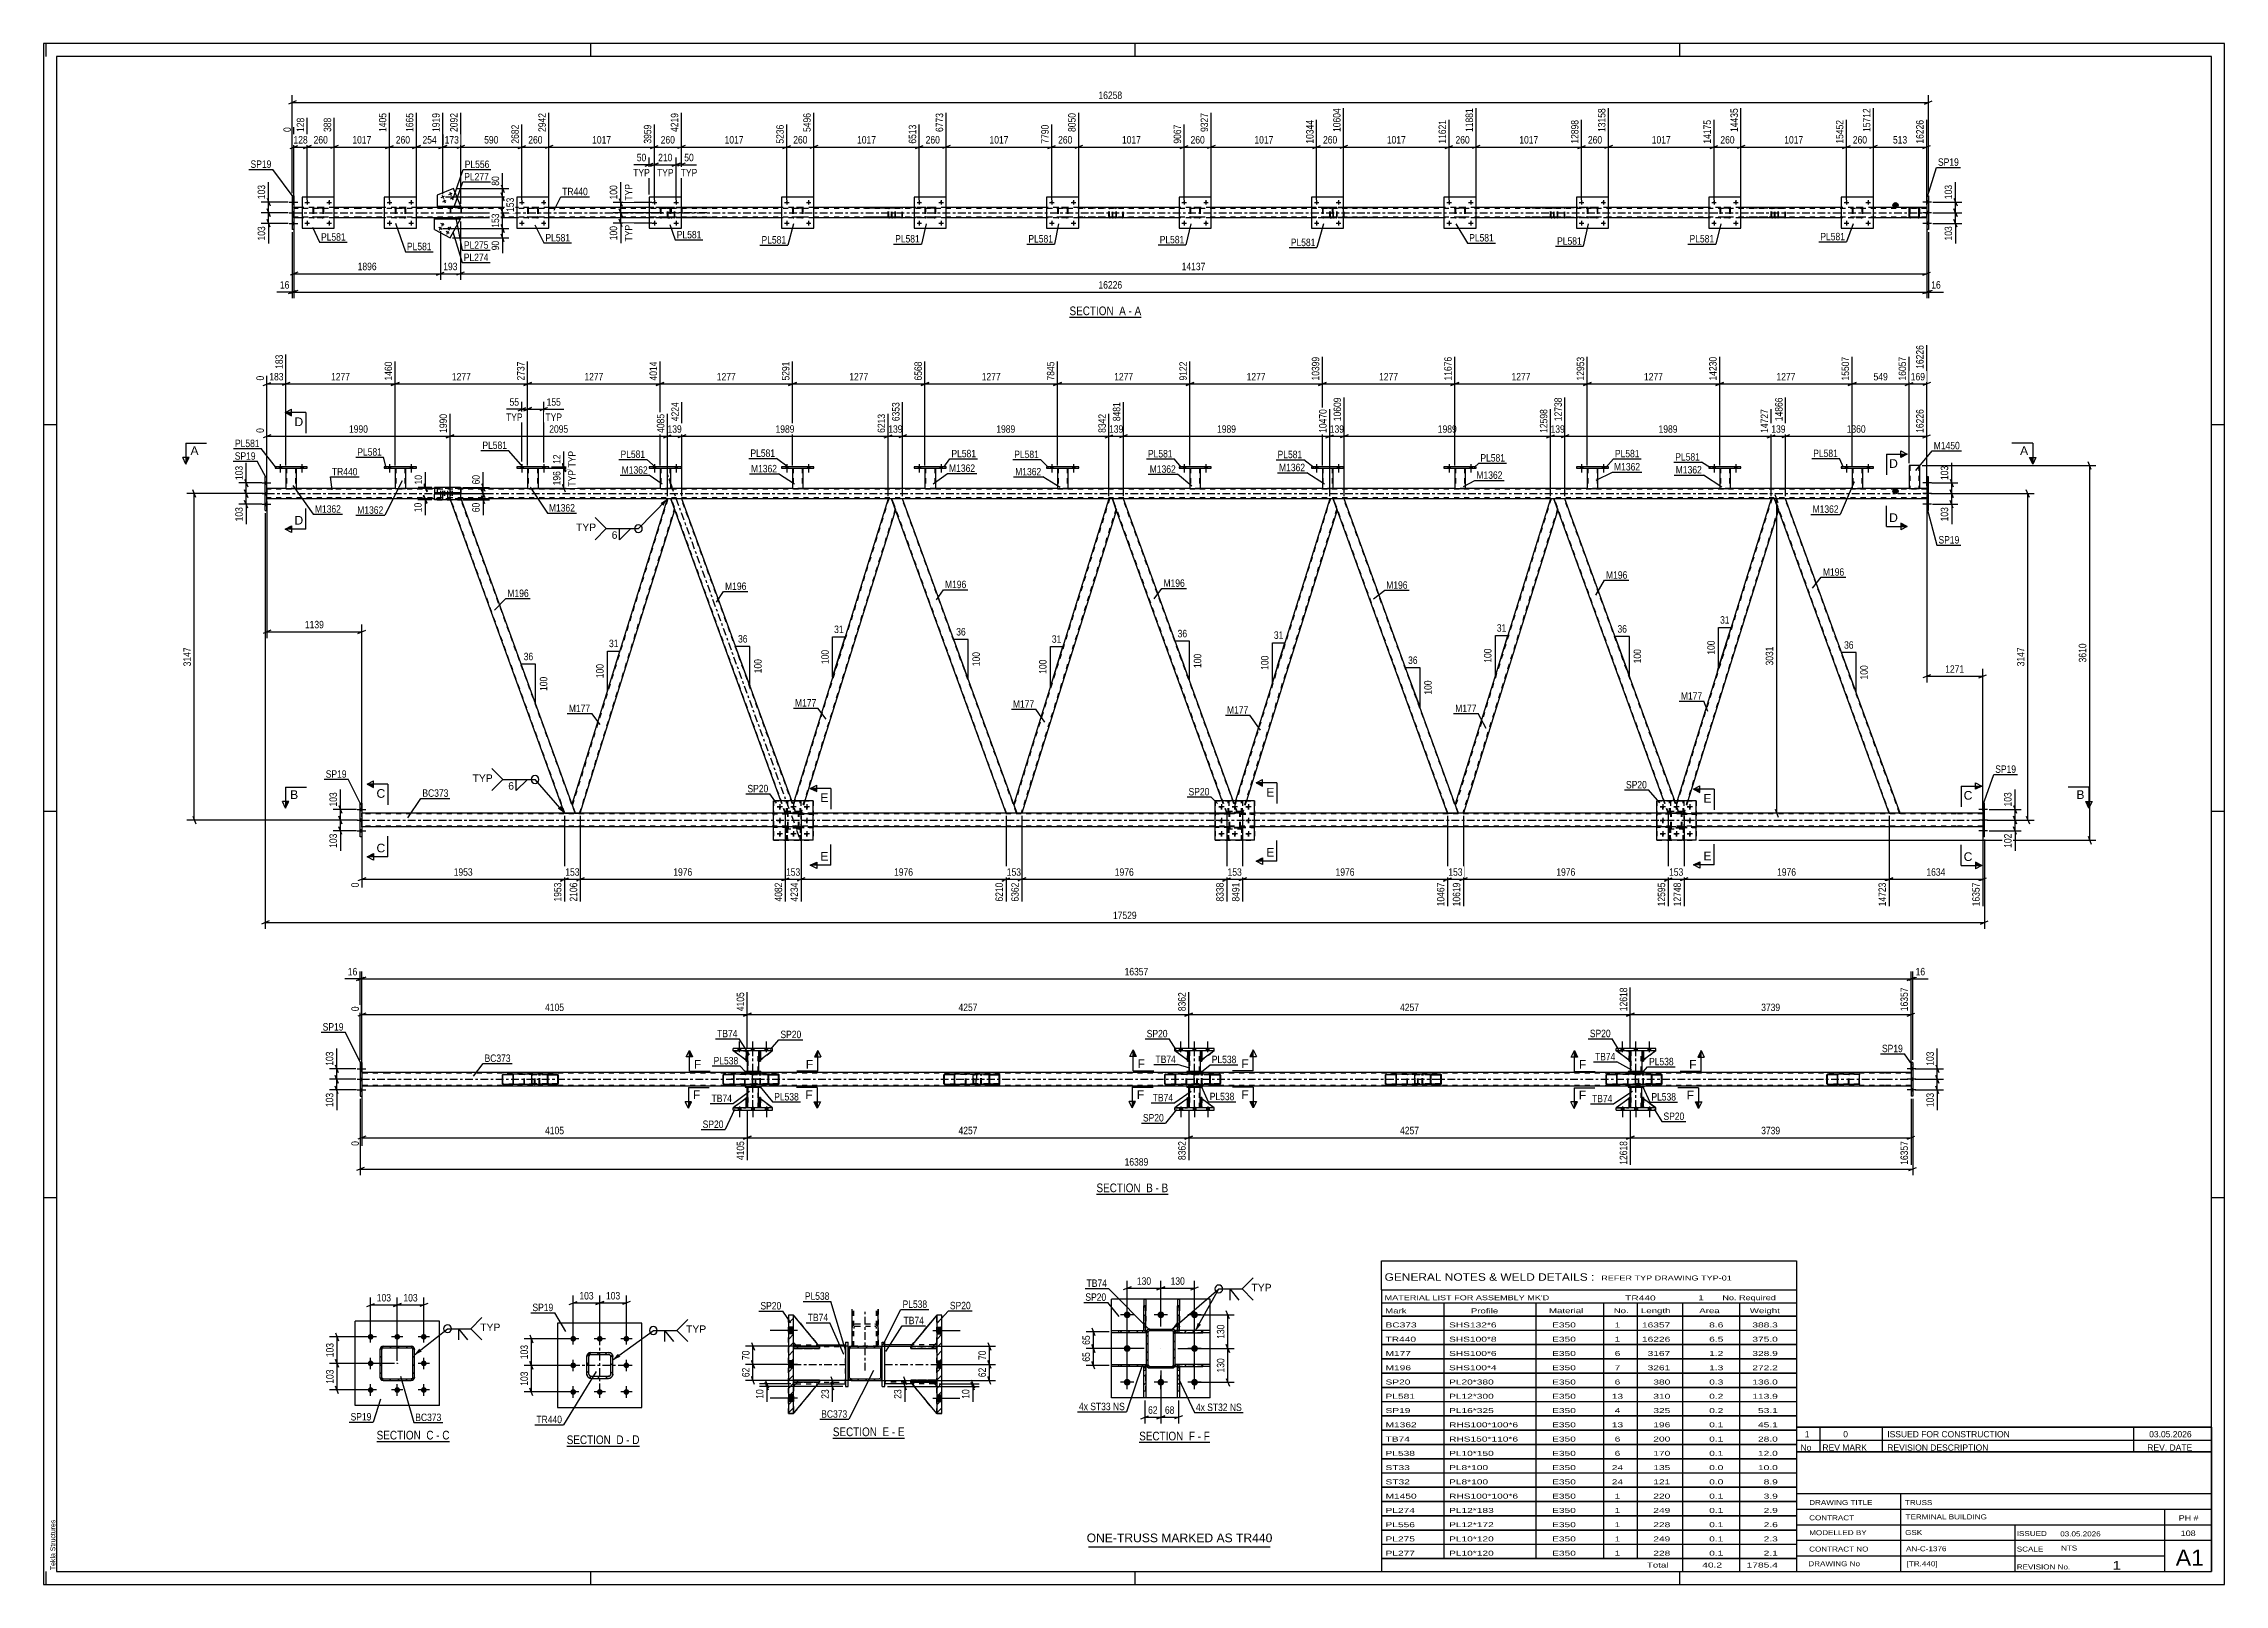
# Model space of a CAD drawing. Header units: millimetres. Extents: x -86 to 755, y -421 to 173.
import ezdxf

# ---------------------------------------------------------------- set-up
doc = ezdxf.new("R2010")
doc.units = ezdxf.units.MM
doc.linetypes.add('DXK_LINE_DOT2', pattern=[3.9198, 1.9599, -1.9599])
doc.linetypes.add('DXK_LINE_DOT3', pattern=[5.9187, 2.979, -0.9799, 0.9799, -0.9799])
doc.styles.add('Arial', font='ARIAL.TTF', dxfattribs={"height": 0.2})
doc.styles.add('Arial Narrow', font='ARIALN.TTF', dxfattribs={"height": 0.2})

# ---------------------------------------------------------------- blocks, each defined once
blk = doc.blocks.new('Unknown-814409347-18 - 1250')
at = {"color": 6, "linetype": 'Continuous'}
blk.add_line((218.25, -364.12), (245.89, -364.12), dxfattribs=at)
at = {"color": 0, "linetype": 'Continuous'}
blk.add_wipeout([(236.35, -363.37), (236.35, -359.87), (218.25, -359.87), (218.25, -363.37)], dxfattribs=at)
blk.add_wipeout([(239.96, -363.37), (239.96, -359.87), (237.4, -359.87), (237.4, -363.37)], dxfattribs=at)
at = {"color": 7, "linetype": 'Continuous', "style": 'Arial Narrow'}
blk.add_text('SECTION ', height=3.34, dxfattribs=at).set_placement((218.25, -363.37))
at = {"color": 0, "linetype": 'Continuous'}
blk.add_wipeout([(242.29, -363.37), (242.29, -359.87), (241.01, -359.87), (241.01, -363.37)], dxfattribs=at)
blk.add_wipeout([(245.89, -363.37), (245.89, -359.87), (243.34, -359.87), (243.34, -363.37)], dxfattribs=at)
at = {"color": 7, "linetype": 'Continuous', "style": 'Arial Narrow'}
for s, p in [('E', (237.4, -363.37)), ('E', (243.34, -363.37)), ('-', (241.01, -363.37))]:
    blk.add_text(s, height=3.34, dxfattribs=at).set_placement(p)
blk = doc.blocks.new('Unknown-814409347-12951')
at = {"color": 7, "linetype": 'Continuous'}
for p, q in [((429.89, -295.77), (589.89, -295.77)), ((429.89, -307.02), (429.89, -295.77)), ((589.89, -295.77), (589.89, -307.02)), ((429.89, -307.02), (589.89, -307.02)), ((429.89, -307.02), (429.89, -312.02)), ((589.89, -307.02), (589.89, -312.02)), ((429.89, -312.02), (589.89, -312.02)), ((429.89, -312.02), (429.89, -317.02)), ((429.89, -317.02), (589.89, -317.02)), ((429.89, -317.07), (429.89, -322.47)), ((429.89, -317.07), (589.89, -317.07)), ((453.89, -312.02), (453.89, -317.02)), ((453.89, -317.02), (453.89, -322.52)), ((489.39, -312.02), (489.39, -317.02)), ((489.39, -317.02), (489.39, -322.52)), ((515.39, -312.02), (515.39, -317.02)), ((515.39, -317.02), (515.39, -322.52)), ((528.39, -312.02), (528.39, -317.02)), ((528.39, -317.02), (528.39, -322.52)), ((545.89, -312.02), (545.89, -317.02)), ((545.89, -317.02), (545.89, -322.52)), ((567.89, -312.02), (567.89, -317.02)), ((567.89, -317.02), (567.89, -322.52)), ((589.89, -312.02), (589.89, -317.02)), ((589.89, -317.07), (589.89, -322.47)), ((429.89, -322.47), (589.89, -322.47)), ((429.89, -322.57), (429.89, -327.97)), ((429.89, -322.57), (589.89, -322.57)), ((429.89, -327.97), (589.89, -327.97)), ((453.89, -322.52), (453.89, -328.02)), ((489.39, -322.52), (489.39, -328.02)), ((515.39, -322.52), (515.39, -328.02)), ((528.39, -322.52), (528.39, -328.02)), ((545.89, -322.52), (545.89, -328.02)), ((567.89, -322.52), (567.89, -328.02)), ((589.89, -322.57), (589.89, -327.97)), ((429.89, -328.07), (429.89, -333.47)), ((429.89, -328.07), (589.89, -328.07)), ((429.89, -333.47), (589.89, -333.47)), ((429.89, -333.57), (429.89, -338.97)), ((429.89, -333.57), (589.89, -333.57)), ((453.89, -328.02), (453.89, -333.52)), ((453.89, -333.52), (453.89, -339.02)), ((489.39, -328.02), (489.39, -333.52)), ((489.39, -333.52), (489.39, -339.02)), ((515.39, -328.02), (515.39, -333.52)), ((515.39, -333.52), (515.39, -339.02)), ((528.39, -328.02), (528.39, -333.52)), ((528.39, -333.52), (528.39, -339.02)), ((545.89, -328.02), (545.89, -333.52)), ((545.89, -333.52), (545.89, -339.02)), ((567.89, -328.02), (567.89, -333.52)), ((567.89, -333.52), (567.89, -339.02)), ((589.89, -328.07), (589.89, -333.47)), ((589.89, -333.57), (589.89, -338.97)), ((429.89, -338.97), (589.89, -338.97)), ((429.89, -339.07), (429.89, -344.47)), ((429.89, -339.07), (589.89, -339.07)), ((429.89, -344.47), (589.89, -344.47)), ((429.89, -344.57), (429.89, -349.97)), ((429.89, -344.57), (589.89, -344.57)), ((453.89, -339.02), (453.89, -344.52)), ((453.89, -344.52), (453.89, -350.02)), ((489.39, -339.02), (489.39, -344.52)), ((489.39, -344.52), (489.39, -350.02)), ((515.39, -339.02), (515.39, -344.52)), ((515.39, -344.52), (515.39, -350.02)), ((528.39, -339.02), (528.39, -344.52)), ((528.39, -344.52), (528.39, -350.02)), ((545.89, -339.02), (545.89, -344.52)), ((545.89, -344.52), (545.89, -350.02)), ((567.89, -339.02), (567.89, -344.52)), ((567.89, -344.52), (567.89, -350.02)), ((589.89, -339.07), (589.89, -344.47)), ((589.89, -344.57), (589.89, -349.97)), ((429.89, -349.97), (589.89, -349.97)), ((429.89, -350.07), (429.89, -355.47)), ((429.89, -350.07), (589.89, -350.07)), ((453.89, -350.02), (453.89, -355.52)), ((489.39, -350.02), (489.39, -355.52)), ((515.39, -350.02), (515.39, -355.52)), ((528.39, -350.02), (528.39, -355.52)), ((545.89, -350.02), (545.89, -355.52)), ((567.89, -350.02), (567.89, -355.52)), ((589.89, -350.07), (589.89, -355.47)), ((429.89, -355.47), (589.89, -355.47)), ((429.89, -355.57), (429.89, -360.97)), ((429.89, -355.57), (589.89, -355.57)), ((429.89, -360.97), (589.89, -360.97)), ((429.89, -361.07), (429.89, -366.47)), ((429.89, -361.07), (589.89, -361.07)), ((453.89, -355.52), (453.89, -361.02)), ((453.89, -361.02), (453.89, -366.52)), ((489.39, -355.52), (489.39, -361.02)), ((489.39, -361.02), (489.39, -366.52)), ((515.39, -355.52), (515.39, -361.02)), ((515.39, -361.02), (515.39, -366.52)), ((528.39, -355.52), (528.39, -361.02)), ((528.39, -361.02), (528.39, -366.52)), ((545.89, -355.52), (545.89, -361.02)), ((545.89, -361.02), (545.89, -366.52)), ((567.89, -355.52), (567.89, -361.02)), ((567.89, -361.02), (567.89, -366.52)), ((589.89, -355.57), (589.89, -360.97)), ((589.89, -361.07), (589.89, -366.47)), ((429.89, -366.47), (589.89, -366.47)), ((429.89, -366.57), (429.89, -371.97)), ((429.89, -366.57), (589.89, -366.57)), ((453.89, -366.52), (453.89, -372.02)), ((489.39, -366.52), (489.39, -372.02)), ((515.39, -366.52), (515.39, -372.02)), ((528.39, -366.52), (528.39, -372.02)), ((545.89, -366.52), (545.89, -372.02)), ((567.89, -366.52), (567.89, -372.02)), ((589.89, -366.57), (589.89, -371.97)), ((429.89, -371.97), (589.89, -371.97)), ((429.89, -372.07), (429.89, -377.47)), ((429.89, -372.07), (589.89, -372.07)), ((429.89, -377.47), (589.89, -377.47)), ((429.89, -377.57), (429.89, -382.97)), ((429.89, -377.57), (589.89, -377.57)), ((453.89, -372.02), (453.89, -377.52)), ((453.89, -377.52), (453.89, -383.02)), ((489.39, -372.02), (489.39, -377.52)), ((489.39, -377.52), (489.39, -383.02)), ((515.39, -372.02), (515.39, -377.52)), ((515.39, -377.52), (515.39, -383.02)), ((528.39, -372.02), (528.39, -377.52)), ((528.39, -377.52), (528.39, -383.02)), ((545.89, -372.02), (545.89, -377.52)), ((545.89, -377.52), (545.89, -383.02)), ((567.89, -372.02), (567.89, -377.52)), ((567.89, -377.52), (567.89, -383.02)), ((589.89, -372.07), (589.89, -377.47)), ((589.89, -377.57), (589.89, -382.97)), ((429.89, -382.97), (589.89, -382.97)), ((429.89, -383.07), (429.89, -388.47)), ((429.89, -383.07), (589.89, -383.07)), ((453.89, -383.02), (453.89, -388.52)), ((489.39, -383.02), (489.39, -388.52)), ((515.39, -383.02), (515.39, -388.52)), ((528.39, -383.02), (528.39, -388.52)), ((545.89, -383.02), (545.89, -388.52)), ((567.89, -383.02), (567.89, -388.52)), ((589.89, -383.07), (589.89, -388.47)), ((429.89, -388.47), (589.89, -388.47)), ((429.89, -388.57), (429.89, -393.97)), ((429.89, -388.57), (589.89, -388.57)), ((429.89, -393.97), (589.89, -393.97)), ((429.89, -394.07), (429.89, -399.47)), ((429.89, -394.07), (589.89, -394.07)), ((453.89, -388.52), (453.89, -394.02)), ((453.89, -394.02), (453.89, -399.52)), ((489.39, -388.52), (489.39, -394.02)), ((489.39, -394.02), (489.39, -399.52)), ((515.39, -388.52), (515.39, -394.02)), ((515.39, -394.02), (515.39, -399.52)), ((528.39, -388.52), (528.39, -394.02)), ((528.39, -394.02), (528.39, -399.52)), ((545.89, -388.52), (545.89, -394.02)), ((545.89, -394.02), (545.89, -399.52)), ((567.89, -388.52), (567.89, -394.02)), ((567.89, -394.02), (567.89, -399.52)), ((589.89, -388.57), (589.89, -393.97)), ((589.89, -394.07), (589.89, -399.47)), ((429.89, -399.47), (589.89, -399.47)), ((429.89, -399.57), (429.89, -404.97)), ((429.89, -399.57), (589.89, -399.57)), ((453.89, -399.52), (453.89, -405.02)), ((489.39, -399.52), (489.39, -405.02)), ((515.39, -399.52), (515.39, -405.02)), ((528.39, -399.52), (528.39, -405.02)), ((545.89, -399.52), (545.89, -405.02)), ((567.89, -399.52), (567.89, -405.02)), ((589.89, -399.57), (589.89, -404.97)), ((429.89, -404.97), (589.89, -404.97)), ((429.89, -405.07), (429.89, -410.47)), ((429.89, -405.07), (589.89, -405.07)), ((429.89, -410.47), (589.89, -410.47)), ((429.89, -410.52), (589.89, -410.52)), ((429.89, -410.52), (429.89, -415.52)), ((453.89, -405.02), (453.89, -410.52)), ((489.39, -405.02), (489.39, -410.52)), ((515.39, -405.02), (515.39, -410.52)), ((528.39, -405.02), (528.39, -410.52)), ((545.89, -405.02), (545.89, -410.52)), ((545.89, -410.52), (545.89, -415.52)), ((567.89, -405.02), (567.89, -410.52)), ((567.89, -410.52), (567.89, -415.52)), ((589.89, -405.07), (589.89, -410.47)), ((589.89, -410.52), (589.89, -415.52)), ((429.89, -415.52), (589.89, -415.52))]:
    blk.add_line(p, q, dxfattribs=at)
at = {"color": 7, "style": 'Arial Narrow'}
for s, height, width, p in [('GENERAL NOTES & WELD DETAILS :', 2.8633, 1.4, (431.04, -303.46)), ('REFER TYP DRAWING TYP-01', 1.9089, 1.6, (514.59, -303.36)), ("MATERIAL LIST FOR ASSEMBLY MK'D", 1.9089, 1.6, (431.04, -310.96)), ('TR440', 1.909, 1.794707, (523.79, -311.05)), ('1', 1.91, 1.794707, (551.97, -310.96)), ('No. Required', 1.9089, 1.6, (561.3, -310.96)), ('Mark', 1.909, 1.7, (431.23, -316.02)), ('Profile', 1.909, 1.7, (464.3, -316.02)), ('Material', 1.909, 1.7, (494.43, -315.96)), ('No.', 1.909, 1.7, (519.39, -315.96)), ('Length', 1.909, 1.7, (529.89, -315.96)), ('Area', 1.909, 1.7, (552.39, -315.96)), ('Weight', 1.909, 1.7, (571.89, -315.96))]:
    blk.add_text(s, height=height, dxfattribs=dict(at, width=width)).set_placement(p)
at = {"color": 7, "linetype": 'Continuous', "style": 'Arial Narrow'}
for s, height, width, p in [('BC373', 1.909, 1.794707, (431.39, -321.46)), ('SHS132*6', 1.909, 1.794707, (455.89, -321.46)), ('E350', 1.909, 1.794707, (495.63, -321.46)), ('1', 1.91, 1.794707, (519.75, -321.46)), ('16357', 1.909, 1.794707, (530.29, -321.46)), ('8.6', 1.909, 1.794707, (556.21, -321.46)), ('388.3', 1.909, 1.794707, (572.85, -321.46)), ('TR440', 1.909, 1.794707, (431.39, -326.96)), ('SHS100*8', 1.909, 1.794707, (455.89, -326.96)), ('E350', 1.909, 1.794707, (495.63, -326.96)), ('1', 1.91, 1.794707, (519.75, -326.96)), ('16226', 1.909, 1.794707, (530.29, -326.96)), ('6.5', 1.909, 1.794707, (556.21, -326.96)), ('375.0', 1.909, 1.794707, (572.85, -326.96)), ('M177', 1.909, 1.794707, (431.39, -332.46)), ('M196', 1.909, 1.794707, (431.39, -337.96)), ('SHS100*6', 1.909, 1.794707, (455.89, -332.46)), ('SHS100*4', 1.909, 1.794707, (455.89, -337.96)), ('E350', 1.909, 1.794707, (495.63, -332.46)), ('E350', 1.909, 1.794707, (495.63, -337.96)), ('6', 1.91, 1.794707, (519.75, -332.46)), ('7', 1.91, 1.794707, (519.75, -337.96)), ('3167', 1.909, 1.794707, (532.47, -332.46)), ('3261', 1.909, 1.794707, (532.47, -337.96)), ('1.2', 1.909, 1.794707, (556.21, -332.46)), ('1.3', 1.909, 1.794707, (556.21, -337.96)), ('328.9', 1.909, 1.794707, (572.85, -332.46)), ('272.2', 1.909, 1.794707, (572.85, -337.96)), ('SP20', 1.909, 1.794707, (431.39, -343.46)), ('PL20*380', 1.909, 1.794707, (455.89, -343.46)), ('E350', 1.909, 1.794707, (495.63, -343.46)), ('6', 1.91, 1.794707, (519.75, -343.46)), ('380', 1.909, 1.794707, (534.66, -343.46)), ('0.3', 1.909, 1.794707, (556.21, -343.46)), ('136.0', 1.909, 1.794707, (572.85, -343.46)), ('SP19', 1.909, 1.794707, (431.39, -354.46)), ('PL581', 1.909, 1.794707, (431.39, -348.96)), ('PL12*300', 1.909, 1.794707, (455.89, -348.96)), ('PL16*325', 1.909, 1.794707, (455.89, -354.46)), ('E350', 1.909, 1.794707, (495.63, -348.96)), ('E350', 1.909, 1.794707, (495.63, -354.46)), ('13', 1.909, 1.794707, (518.65, -348.96)), ('4', 1.91, 1.794707, (519.75, -354.46)), ('310', 1.909, 1.794707, (534.66, -348.96)), ('325', 1.909, 1.794707, (534.66, -354.46)), ('0.2', 1.909, 1.794707, (556.21, -348.96)), ('0.2', 1.909, 1.794707, (556.21, -354.46)), ('113.9', 1.909, 1.794707, (572.85, -348.96)), ('53.1', 1.909, 1.794707, (575.03, -354.46)), ('M1362', 1.909, 1.794707, (431.39, -359.96)), ('RHS100*100*6', 1.9089, 1.794707, (455.89, -359.96)), ('E350', 1.909, 1.794707, (495.63, -359.96)), ('13', 1.909, 1.794707, (518.65, -359.96)), ('196', 1.909, 1.794707, (534.66, -359.96)), ('0.1', 1.909, 1.794707, (556.21, -359.96)), ('45.1', 1.909, 1.794707, (575.03, -359.96)), ('TB74', 1.909, 1.794707, (431.39, -365.46)), ('PL538', 1.909, 1.794707, (431.39, -370.96)), ('RHS150*110*6', 1.9089, 1.794707, (455.89, -365.46)), ('PL10*150', 1.909, 1.794707, (455.89, -370.96)), ('E350', 1.909, 1.794707, (495.63, -365.46)), ('E350', 1.909, 1.794707, (495.63, -370.96)), ('6', 1.91, 1.794707, (519.75, -365.46)), ('6', 1.91, 1.794707, (519.75, -370.96)), ('200', 1.909, 1.794707, (534.66, -365.46)), ('170', 1.909, 1.794707, (534.66, -370.96)), ('0.1', 1.909, 1.794707, (556.21, -365.46)), ('0.1', 1.909, 1.794707, (556.21, -370.96)), ('28.0', 1.909, 1.794707, (575.03, -365.46)), ('12.0', 1.909, 1.794707, (575.03, -370.96)), ('ST33', 1.909, 1.794707, (431.39, -376.46)), ('PL8*100', 1.909, 1.794707, (455.89, -376.46)), ('E350', 1.909, 1.794707, (495.63, -376.46)), ('24', 1.909, 1.794707, (518.65, -376.46)), ('135', 1.909, 1.794707, (534.66, -376.46)), ('0.0', 1.909, 1.794707, (556.21, -376.46)), ('10.0', 1.909, 1.794707, (575.03, -376.46)), ('ST32', 1.909, 1.794707, (431.39, -381.96)), ('M1450', 1.909, 1.794707, (431.39, -387.46)), ('PL8*100', 1.909, 1.794707, (455.89, -381.96)), ('RHS100*100*6', 1.9089, 1.794707, (455.89, -387.46)), ('E350', 1.909, 1.794707, (495.63, -381.96)), ('E350', 1.909, 1.794707, (495.63, -387.46)), ('24', 1.909, 1.794707, (518.65, -381.96)), ('1', 1.91, 1.794707, (519.75, -387.46)), ('220', 1.909, 1.794707, (534.66, -387.46)), ('121', 1.909, 1.794707, (534.66, -381.96)), ('0.0', 1.909, 1.794707, (556.21, -381.96)), ('0.1', 1.909, 1.794707, (556.21, -387.46)), ('3.9', 1.909, 1.794707, (577.22, -387.46)), ('8.9', 1.909, 1.794707, (577.22, -381.96)), ('PL274', 1.909, 1.794707, (431.39, -392.96)), ('PL12*183', 1.909, 1.794707, (455.89, -392.96)), ('E350', 1.909, 1.794707, (495.63, -392.96)), ('1', 1.91, 1.794707, (519.75, -392.96)), ('249', 1.909, 1.794707, (534.66, -392.96)), ('0.1', 1.909, 1.794707, (556.21, -392.96)), ('2.9', 1.909, 1.794707, (577.22, -392.96)), ('PL556', 1.909, 1.794707, (431.39, -398.46)), ('PL275', 1.909, 1.794707, (431.39, -403.96)), ('PL12*172', 1.909, 1.794707, (455.89, -398.46)), ('PL10*120', 1.909, 1.794707, (455.89, -403.96)), ('E350', 1.909, 1.794707, (495.63, -398.46)), ('E350', 1.909, 1.794707, (495.63, -403.96)), ('1', 1.91, 1.794707, (519.75, -398.46)), ('1', 1.91, 1.794707, (519.75, -403.96)), ('228', 1.909, 1.794707, (534.66, -398.46)), ('249', 1.909, 1.794707, (534.66, -403.96)), ('0.1', 1.909, 1.794707, (556.21, -398.46)), ('0.1', 1.909, 1.794707, (556.21, -403.96)), ('2.6', 1.909, 1.794707, (577.22, -398.46)), ('2.3', 1.909, 1.794707, (577.22, -403.96)), ('PL277', 1.909, 1.794707, (431.39, -409.46)), ('PL10*120', 1.909, 1.794707, (455.89, -409.46)), ('E350', 1.909, 1.794707, (495.63, -409.46)), ('1', 1.91, 1.794707, (519.75, -409.46)), ('Total', 1.909, 1.7, (532.22, -414.02)), ('228', 1.909, 1.794707, (534.66, -409.46)), ('40.2', 1.909, 1.794707, (553.53, -414.02)), ('0.1', 1.909, 1.794707, (556.21, -409.46)), ('1785.4', 1.909, 1.794707, (570.66, -414.02)), ('2.1', 1.909, 1.794707, (577.22, -409.46))]:
    blk.add_text(s, height=height, dxfattribs=dict(at, width=width)).set_placement(p)
blk = doc.blocks.new('Unknown-814409347-1133')
at = {"color": 5, "linetype": 'Continuous'}
for p, q in [((754.89, 173.48), (-86.11, 173.48)), ((-86.11, 173.48), (-86.11, -420.52)), ((-85.11, 168.48), (-85.11, 173.48)), ((749.89, 168.48), (-81.11, 168.48)), ((-81.11, 168.48), (-81.11, -415.52)), ((124.89, 168.48), (124.89, 173.48)), ((334.89, 168.48), (334.89, 173.48)), ((544.89, 168.48), (544.89, 173.48)), ((749.89, -415.52), (749.89, 168.48)), ((754.89, -420.52), (754.89, 173.48)), ((-81.11, 26.48), (-86.11, 26.48)), ((754.89, 26.48), (749.89, 26.48)), ((-81.11, -122.52), (-86.11, -122.52)), ((754.89, -122.52), (749.89, -122.52)), ((-81.11, -271.52), (-86.11, -271.52)), ((754.89, -271.52), (749.89, -271.52)), ((-85.11, -420.52), (-85.11, -415.52)), ((-81.11, -415.52), (749.89, -415.52)), ((124.89, -420.52), (124.89, -415.52)), ((334.89, -420.52), (334.89, -415.52)), ((544.89, -420.52), (544.89, -415.52)), ((-86.11, -420.52), (754.89, -420.52))]:
    blk.add_line(p, q, dxfattribs=at)
at = {"color": 174, "linetype": 'Continuous', "style": 'Arial'}
blk.add_text('Tekla Structures', height=1.9102, rotation=90, dxfattribs=at).set_placement((-81.61, -415.02))
blk = doc.blocks.new('Unknown-814409347-12950')
at = {"color": 7, "linetype": 'Continuous'}
for p, q in [((589.89, -369.47), (589.89, -415.52)), ((589.89, -369.47), (749.89, -369.47)), ((749.89, -369.52), (749.89, -415.52)), ((589.89, -385.52), (749.89, -385.52)), ((630.03, -385.52), (630.03, -415.52)), ((589.89, -391.52), (749.89, -391.52)), ((731.89, -415.47), (731.89, -391.47)), ((589.89, -397.52), (749.89, -397.52)), ((589.89, -403.52), (749.89, -403.52)), ((674.03, -397.52), (674.03, -415.52)), ((589.89, -409.52), (731.89, -409.52)), ((589.89, -415.52), (749.89, -415.52))]:
    blk.add_line(p, q, dxfattribs=at)
at = {"color": 7, "style": 'Arial Narrow'}
for s, height, width, p in [('CONTRACT', 1.909, 1.425378, (594.77, -395.81)), ('DRAWING TITLE', 1.9089, 1.425378, (594.77, -389.91)), ('TRUSS', 1.909, 1.425378, (631.7, -389.93)), ('TERMINAL BUILDING', 1.9089, 1.425378, (631.95, -395.45)), ('MODELLED BY', 1.9089, 1.425378, (594.77, -401.54)), ('GSK', 1.909, 1.425378, (631.77, -401.48)), ('ISSUED', 1.909, 1.425378, (674.83, -401.88)), ('03.05.2026', 1.909, 1.425378, (691.58, -402)), ('DRAWING No', 1.909, 1.425378, (594.45, -413.52)), ('CONTRACT NO', 1.9089, 1.425378, (594.77, -407.86)), ('AN-C-1376', 1.909, 1.425378, (632.12, -407.74)), ('[TR.440]', 1.909, 1.425378, (632.35, -413.53)), ('SCALE', 1.909, 1.425378, (674.83, -407.87)), ('1', 3.34, 1.5, (711.8, -414.84)), ('A1', 6.204, 1.25, (736.13, -413.32)), ('REVISION No.', 1.9089, 1.425378, (674.83, -414.75))]:
    blk.add_text(s, height=height, dxfattribs=dict(at, width=width)).set_placement(p)
at = {"color": 7, "linetype": 'Continuous', "style": 'Arial Narrow'}
for s, height, width, p in [('PH #', 2.1, 1.42538, (737.29, -395.97)), ('108', 2.1, 1.42538, (738.08, -401.87)), ('NTS', 1.909, 1.425378, (691.89, -407.47))]:
    blk.add_text(s, height=height, dxfattribs=dict(at, width=width)).set_placement(p)
blk = doc.blocks.new('Unknown-814409347-12952')
at = {"color": 7, "linetype": 'Continuous'}
blk.add_line((316.89, -406.02), (386.89, -406.02), dxfattribs=at)
at = {"color": 7, "style": 'Arial'}
blk.add_text('ONE-TRUSS MARKED AS TR440', height=3.3428, dxfattribs=at).set_placement((316.14, -404.27))
blk = doc.blocks.new('Unknown-814409347-12953')
at = {"color": 7, "linetype": 'Continuous'}
for p, q in [((589.89, -359.97), (749.89, -359.97)), ((749.89, -359.97), (589.89, -359.97)), ((589.89, -359.97), (589.89, -364.97)), ((598.89, -359.97), (598.89, -364.97)), ((622.89, -359.97), (622.89, -364.97)), ((719.89, -359.97), (719.89, -364.97)), ((749.89, -359.97), (749.89, -364.97)), ((589.89, -364.97), (749.89, -364.97)), ((589.89, -364.97), (589.89, -369.47)), ((589.89, -364.97), (749.89, -364.97)), ((749.89, -369.47), (589.89, -369.47)), ((598.89, -364.97), (598.89, -369.47)), ((622.89, -364.97), (622.89, -369.47)), ((719.89, -364.97), (719.89, -369.47)), ((749.89, -364.97), (749.89, -369.47))]:
    blk.add_line(p, q, dxfattribs=at)
at = {"color": 7, "linetype": 'Continuous', "style": 'Arial Narrow'}
for s, height, width, p in [('1', 2.39, 1.196471, (593.05, -363.82)), ('0', 2.39, 1.196471, (607.9, -363.82)), ('ISSUED FOR CONSTRUCTION', 2.3861, 1.196471, (624.89, -363.82)), ('03.05.2026', 2.386, 1.196471, (725.89, -363.82)), ('No', 2.386, 1.2, (591.43, -368.97)), ('REV MARK', 2.386, 1.2, (599.89, -368.97)), ('REVISION DESCRIPTION', 2.3861, 1.2, (624.89, -368.97)), ('REV. DATE', 2.386, 1.2, (725.17, -368.97))]:
    blk.add_text(s, height=height, dxfattribs=dict(at, width=width)).set_placement(p)
blk = doc.blocks.new('Unknown-814409347-11 - 2380')
at = {"color": 6, "linetype": 'Continuous'}
blk.add_line((309.53, 68.04), (337.17, 68.04), dxfattribs=at)
at = {"color": 0, "linetype": 'Continuous'}
blk.add_wipeout([(327.63, 68.79), (327.63, 72.29), (309.53, 72.29), (309.53, 68.79)], dxfattribs=at)
blk.add_wipeout([(331.24, 68.79), (331.24, 72.29), (328.68, 72.29), (328.68, 68.79)], dxfattribs=at)
at = {"color": 7, "linetype": 'Continuous', "style": 'Arial Narrow'}
blk.add_text('SECTION ', height=3.34, dxfattribs=at).set_placement((309.53, 68.79))
at = {"color": 0, "linetype": 'Continuous'}
blk.add_wipeout([(333.57, 68.79), (333.57, 72.29), (332.29, 72.29), (332.29, 68.79)], dxfattribs=at)
blk.add_wipeout([(337.17, 68.79), (337.17, 72.29), (334.62, 72.29), (334.62, 68.79)], dxfattribs=at)
at = {"color": 7, "linetype": 'Continuous', "style": 'Arial Narrow'}
for s, p in [('A', (328.68, 68.79)), ('-', (332.29, 68.79)), ('A', (334.62, 68.79))]:
    blk.add_text(s, height=3.34, dxfattribs=at).set_placement(p)
blk = doc.blocks.new('Unknown-814409347-12 - 5195')
at = {"color": 6, "linetype": 'Continuous'}
blk.add_line((319.92, -270.07), (347.57, -270.07), dxfattribs=at)
at = {"color": 0, "linetype": 'Continuous'}
blk.add_wipeout([(338.03, -269.32), (338.03, -265.82), (319.92, -265.82), (319.92, -269.32)], dxfattribs=at)
blk.add_wipeout([(341.63, -269.32), (341.63, -265.82), (339.08, -265.82), (339.08, -269.32)], dxfattribs=at)
at = {"color": 7, "linetype": 'Continuous', "style": 'Arial Narrow'}
blk.add_text('SECTION ', height=3.34, dxfattribs=at).set_placement((319.92, -269.32))
at = {"color": 0, "linetype": 'Continuous'}
blk.add_wipeout([(343.96, -269.32), (343.96, -265.82), (342.68, -265.82), (342.68, -269.32)], dxfattribs=at)
blk.add_wipeout([(347.57, -269.32), (347.57, -265.82), (345.01, -265.82), (345.01, -269.32)], dxfattribs=at)
at = {"color": 7, "linetype": 'Continuous', "style": 'Arial Narrow'}
for s, p in [('B', (339.08, -269.32)), ('-', (342.68, -269.32)), ('B', (345.01, -269.32))]:
    blk.add_text(s, height=3.34, dxfattribs=at).set_placement(p)
blk = doc.blocks.new('Unknown-814409347-15 - 5703')
at = {"color": 6, "linetype": 'Continuous'}
blk.add_line((42.33, -365.4), (70.4, -365.4), dxfattribs=at)
at = {"color": 0, "linetype": 'Continuous'}
blk.add_wipeout([(60.44, -364.65), (60.44, -361.15), (42.33, -361.15), (42.33, -364.65)], dxfattribs=at)
blk.add_wipeout([(64.26, -364.65), (64.26, -361.15), (61.49, -361.15), (61.49, -364.65)], dxfattribs=at)
at = {"color": 7, "linetype": 'Continuous', "style": 'Arial Narrow'}
blk.add_text('SECTION ', height=3.34, dxfattribs=at).set_placement((42.33, -364.65))
at = {"color": 0, "linetype": 'Continuous'}
blk.add_wipeout([(66.59, -364.65), (66.59, -361.15), (65.31, -361.15), (65.31, -364.65)], dxfattribs=at)
blk.add_wipeout([(70.4, -364.65), (70.4, -361.15), (67.64, -361.15), (67.64, -364.65)], dxfattribs=at)
at = {"color": 7, "linetype": 'Continuous', "style": 'Arial Narrow'}
for s, p in [('C', (61.49, -364.65)), ('C', (67.64, -364.65)), ('-', (65.31, -364.65))]:
    blk.add_text(s, height=3.34, dxfattribs=at).set_placement(p)
blk = doc.blocks.new('Unknown-814409347-16 - 1599')
at = {"color": 6, "linetype": 'Continuous'}
blk.add_line((115.62, -367.18), (143.69, -367.18), dxfattribs=at)
at = {"color": 0, "linetype": 'Continuous'}
blk.add_wipeout([(133.73, -366.43), (133.73, -362.93), (115.62, -362.93), (115.62, -366.43)], dxfattribs=at)
blk.add_wipeout([(137.55, -366.43), (137.55, -362.93), (134.78, -362.93), (134.78, -366.43)], dxfattribs=at)
at = {"color": 7, "linetype": 'Continuous', "style": 'Arial Narrow'}
blk.add_text('SECTION ', height=3.34, dxfattribs=at).set_placement((115.62, -366.43))
at = {"color": 0, "linetype": 'Continuous'}
blk.add_wipeout([(139.87, -366.43), (139.87, -362.93), (138.6, -362.93), (138.6, -366.43)], dxfattribs=at)
blk.add_wipeout([(143.69, -366.43), (143.69, -362.93), (140.92, -362.93), (140.92, -366.43)], dxfattribs=at)
at = {"color": 7, "linetype": 'Continuous', "style": 'Arial Narrow'}
for s, p in [('D', (134.78, -366.43)), ('-', (138.6, -366.43)), ('D', (140.92, -366.43))]:
    blk.add_text(s, height=3.34, dxfattribs=at).set_placement(p)
blk = doc.blocks.new('Unknown-814409347-17 - 2012')
at = {"color": 6, "linetype": 'Continuous'}
blk.add_line((336.4, -365.75), (363.61, -365.75), dxfattribs=at)
at = {"color": 0, "linetype": 'Continuous'}
blk.add_wipeout([(354.51, -365), (354.51, -361.5), (336.4, -361.5), (336.4, -365)], dxfattribs=at)
blk.add_wipeout([(357.9, -365), (357.9, -361.5), (355.56, -361.5), (355.56, -365)], dxfattribs=at)
at = {"color": 7, "linetype": 'Continuous', "style": 'Arial Narrow'}
blk.add_text('SECTION ', height=3.34, dxfattribs=at).set_placement((336.4, -365))
at = {"color": 0, "linetype": 'Continuous'}
blk.add_wipeout([(360.22, -365), (360.22, -361.5), (358.95, -361.5), (358.95, -365)], dxfattribs=at)
blk.add_wipeout([(363.61, -365), (363.61, -361.5), (361.27, -361.5), (361.27, -365)], dxfattribs=at)
at = {"color": 7, "linetype": 'Continuous', "style": 'Arial Narrow'}
for s, p in [('F', (355.56, -365)), ('-', (358.95, -365)), ('F', (361.27, -365))]:
    blk.add_text(s, height=3.34, dxfattribs=at).set_placement(p)
blk = doc.blocks.new('Part-814409347-1317 - 1250')
at = {"color": 2, "linetype": 'Continuous'}
for p, q in [((237.3, -327.19), (238.3, -327.19)), ((237.3, -329.93), (237.3, -327.19)), ((238.3, -344.19), (238.3, -327.19)), ((237.3, -344.19), (237.3, -340.73)), ((237.3, -344.19), (238.3, -344.19))]:
    blk.add_line(p, q, dxfattribs=at)
at = {"color": 7, "linetype": 'DXK_LINE_DOT2'}
for p, q in [((237.3, -327.19), (238.3, -327.19)), ((237.3, -340.73), (237.3, -329.93)), ((237.3, -344.19), (238.3, -344.19))]:
    blk.add_line(p, q, dxfattribs=at)
blk = doc.blocks.new('Part-814409347-1333 - 1250')
at = {"color": 7, "linetype": 'DXK_LINE_DOT2'}
for p, q in [((248.3, -329.59), (248.3, -328.79)), ((248.3, -328.79), (256.8, -328.79)), ((258.3, -328.79), (248.3, -328.79)), ((256.8, -329.59), (248.3, -329.59)), ((248.3, -329.59), (258.3, -329.59)), ((256.8, -329.59), (256.8, -328.79)), ((256.8, -328.79), (258.3, -328.79)), ((258.3, -329.59), (256.8, -329.59)), ((258.3, -329.59), (258.3, -328.79)), ((258.3, -329.59), (258.3, -328.79)), ((258.3, -328.79), (258.3, -328.79)), ((258.3, -329.59), (258.3, -329.59))]:
    blk.add_line(p, q, dxfattribs=at)
blk = doc.blocks.new('Part-814409347-1255 - 1250')
at = {"color": 7, "linetype": 'DXK_LINE_DOT2'}
for p, q in [((225.7, -328.73), (225.7, -314.48)), ((226.1, -328.73), (226.1, -314.48)), ((235.3, -328.73), (235.3, -314.48)), ((235.7, -314.48), (235.7, -328.73)), ((235.7, -328.73), (225.7, -328.73))]:
    blk.add_line(p, q, dxfattribs=at)
at = {"color": 7, "linetype": 'DXK_LINE_DOT3'}
blk.add_line((230.7, -338.12), (230.7, -314.48), dxfattribs=at)
blk = doc.blocks.new('Part-814409347-1335 - 1250')
at = {"linetype": 'Continuous'}
h = blk.add_hatch(dxfattribs=at)
h.set_pattern_fill('', scale=0.7, style=0, pattern_type=0)
h.set_pattern_definition([(45, (256.906, -328.7855), (-1.5715, 1.5715), [])])
h.paths.add_polyline_path([(258.3, -328.79), (256.91, -328.79), (256.91, -329.59), (258.3, -329.59)])
at = {"color": 2, "linetype": 'Continuous'}
for p, q in [((248.3, -328.79), (248.3, -328.79)), ((248.3, -328.79), (248.3, -329.59)), ((248.3, -329.59), (256.91, -329.59)), ((256.91, -328.79), (249.54, -328.79)), ((258.3, -328.79), (256.91, -328.79)), ((256.91, -328.79), (256.91, -329.59)), ((256.91, -329.59), (258.3, -329.59)), ((258.3, -328.79), (258.3, -328.79)), ((258.3, -329.59), (258.3, -328.79)), ((258.3, -329.59), (258.3, -329.59))]:
    blk.add_line(p, q, dxfattribs=at)
at = {"color": 7, "linetype": 'DXK_LINE_DOT2'}
for p, q in [((249.54, -328.79), (248.3, -328.79)), ((256.8, -328.79), (248.3, -328.79)), ((248.3, -329.59), (258.3, -329.59)), ((256.8, -329.59), (256.8, -328.79)), ((258.3, -328.79), (256.8, -328.79)), ((258.3, -329.59), (258.3, -328.79))]:
    blk.add_line(p, q, dxfattribs=at)
blk = doc.blocks.new('Part-814409347-1256 - 1250')
at = {"color": 2, "linetype": 'Continuous'}
for p, q in [((225.7, -328.73), (225.7, -314.48)), ((235.7, -328.73), (235.7, -314.48))]:
    blk.add_line(p, q, dxfattribs=at)
at = {"color": 7, "linetype": 'DXK_LINE_DOT2'}
for p, q in [((226.3, -328.73), (226.3, -314.48)), ((235.1, -328.73), (235.1, -314.48)), ((225.7, -321.91), (225.79, -321.2)), ((225.79, -321.2), (226.05, -320.6)), ((226.05, -320.6), (226.44, -320.19)), ((226.34, -321.56), (226.3, -321.91)), ((226.47, -321.25), (226.34, -321.56)), ((226.44, -320.19), (226.9, -320.05)), ((226.67, -321.05), (226.47, -321.25)), ((226.9, -320.98), (226.67, -321.05)), ((226.9, -320.05), (234.5, -320.05)), ((226.9, -320.98), (234.5, -320.98)), ((234.5, -320.05), (234.95, -320.19)), ((234.73, -321.05), (234.5, -320.98)), ((234.92, -321.25), (234.73, -321.05)), ((235.05, -321.56), (234.92, -321.25)), ((234.95, -320.19), (235.34, -320.6)), ((235.1, -321.91), (235.05, -321.56)), ((235.34, -320.6), (235.6, -321.2)), ((235.6, -321.2), (235.7, -321.91)), ((235.7, -328.73), (225.7, -328.73))]:
    blk.add_line(p, q, dxfattribs=at)
blk = doc.blocks.new('Part-814409347-1339 - 1250')
at = {"color": 7, "linetype": 'DXK_LINE_DOT2'}
for p, q in [((203.1, -327.3), (203.1, -316.69)), ((203.1, -316.69), (213.1, -328.8)), ((203.1, -316.69), (213.1, -328.8)), ((204.6, -328.8), (203.1, -327.3)), ((204.6, -328.8), (203.1, -327.3)), ((213.1, -328.8), (204.6, -328.8)), ((204.6, -328.8), (204.6, -328.8)), ((204.6, -328.8), (213.1, -328.8)), ((213.1, -328.8), (213.1, -328.8))]:
    blk.add_line(p, q, dxfattribs=at)
blk = doc.blocks.new('Bolt-814409347-1441 - 1250')
at = {"linetype": 'Continuous'}
for points in [[(203.1, -323.99), (203.1, -321.39), (201.1, -321.39), (201.1, -323.99)], [(203.1, -323.99), (203.1, -321.39), (201.1, -321.39), (201.1, -323.99)], [(203.1, -323.99), (203.1, -321.39), (201.1, -321.39), (201.1, -323.99)], [(203.1, -336.99), (203.1, -334.39), (201.1, -334.39), (201.1, -336.99)], [(203.1, -336.99), (203.1, -334.39), (201.1, -334.39), (201.1, -336.99)], [(203.1, -349.99), (203.1, -347.39), (201.1, -347.39), (201.1, -349.99)], [(203.1, -349.99), (203.1, -347.39), (201.1, -347.39), (201.1, -349.99)], [(203.1, -349.99), (203.1, -347.39), (201.1, -347.39), (201.1, -349.99)]]:
    blk.add_hatch(color=1, dxfattribs=at).paths.add_polyline_path(points)
at = {"color": 1, "linetype": 'Continuous'}
for p, q in [((204.6, -322.69), (194.1, -322.69)), ((204.6, -322.69), (194.1, -322.69)), ((204.6, -322.69), (194.1, -322.69)), ((203.1, -321.39), (201.1, -321.39)), ((203.1, -321.39), (201.1, -321.39)), ((203.1, -321.39), (201.1, -321.39)), ((203.1, -323.99), (201.1, -323.99)), ((203.1, -323.99), (201.1, -323.99)), ((203.1, -323.99), (201.1, -323.99)), ((204.6, -335.69), (194.1, -335.69)), ((204.6, -335.69), (194.1, -335.69)), ((203.1, -334.39), (201.1, -334.39)), ((203.1, -334.39), (201.1, -334.39)), ((203.1, -336.99), (201.1, -336.99)), ((203.1, -336.99), (201.1, -336.99)), ((204.6, -348.69), (194.1, -348.69)), ((204.6, -348.69), (194.1, -348.69)), ((204.6, -348.69), (194.1, -348.69)), ((203.1, -347.39), (201.1, -347.39)), ((203.1, -347.39), (201.1, -347.39)), ((203.1, -347.39), (201.1, -347.39)), ((203.1, -349.99), (201.1, -349.99)), ((203.1, -349.99), (201.1, -349.99)), ((203.1, -349.99), (201.1, -349.99))]:
    blk.add_line(p, q, dxfattribs=at)
blk = doc.blocks.new('Part-814409347-1281 - 1250')
at = {"linetype": 'Continuous'}
h = blk.add_hatch(dxfattribs=at)
h.set_pattern_fill('', scale=0.7, style=0, pattern_type=0)
h.set_pattern_definition([(45, (225.2954, -328.7271), (-1.57154, 1.57154), [])])
h.paths.add_polyline_path([(236.1, -328.73), (225.3, -328.73), (224.84, -328.82), (224.45, -329.08), (224.19, -329.47), (224.1, -329.93), (224.1, -340.73), (224.19, -341.19), (224.45, -341.58), (224.84, -341.84), (225.3, -341.93), (236.1, -341.93), (236.55, -341.84), (236.94, -341.58), (237.2, -341.19), (237.3, -340.73), (237.3, -329.93), (237.2, -329.47), (236.94, -329.08), (236.55, -328.82)])
h.paths.add_polyline_path([(236.65, -329.7), (236.7, -329.93), (236.7, -340.73), (236.65, -340.96), (236.52, -341.15), (236.33, -341.28), (236.1, -341.33), (225.3, -341.33), (225.07, -341.28), (224.87, -341.15), (224.74, -340.96), (224.7, -340.73), (224.7, -329.93), (224.74, -329.7), (224.87, -329.5), (225.07, -329.37), (225.3, -329.33), (236.1, -329.33), (236.33, -329.37), (236.52, -329.5)])
at = {"color": 2, "linetype": 'Continuous'}
for p, q in [((224.19, -329.47), (224.1, -329.93)), ((224.1, -340.73), (224.1, -329.93)), ((224.7, -329.93), (224.74, -329.7)), ((224.7, -340.73), (224.7, -329.93)), ((224.74, -329.7), (224.87, -329.5)), ((225.3, -328.73), (224.84, -328.82)), ((224.87, -329.5), (225.07, -329.37)), ((225.07, -329.37), (225.3, -329.33)), ((225.3, -328.73), (236.1, -328.73)), ((225.3, -329.33), (236.1, -329.33)), ((236.55, -328.82), (236.1, -328.73)), ((236.1, -329.33), (236.33, -329.37)), ((236.33, -329.37), (236.52, -329.5)), ((236.52, -329.5), (236.65, -329.7)), ((236.65, -329.7), (236.7, -329.93)), ((236.7, -340.73), (236.7, -329.93)), ((237.3, -329.93), (237.2, -329.47)), ((237.3, -340.73), (237.3, -329.93)), ((224.1, -340.73), (224.19, -341.19)), ((224.74, -340.96), (224.7, -340.73)), ((224.87, -341.15), (224.74, -340.96)), ((224.84, -341.84), (225.3, -341.93)), ((225.07, -341.28), (224.87, -341.15)), ((225.3, -341.33), (225.07, -341.28)), ((225.3, -341.33), (236.1, -341.33)), ((225.3, -341.93), (236.1, -341.93)), ((236.33, -341.28), (236.1, -341.33)), ((236.1, -341.93), (236.55, -341.84)), ((236.52, -341.15), (236.33, -341.28)), ((236.65, -340.96), (236.52, -341.15)), ((236.7, -340.73), (236.65, -340.96)), ((237.2, -341.19), (237.3, -340.73))]:
    blk.add_line(p, q, dxfattribs=at)
at = {"color": 7, "linetype": 'DXK_LINE_DOT3'}
blk.add_line((230.7, -335.33), (230.7, -335.33), dxfattribs=at)
at = {"color": 2, "linetype": 'Continuous'}
for centre, start, end in [((225.3, -329.93), 112.5, 157.5), ((236.1, -329.93), 22.5, 67.5), ((225.3, -340.73), 202.5, 247.5), ((236.1, -340.73), 292.5, 337.5)]:
    blk.add_arc(centre, 1.2, start, end, dxfattribs=at)
blk = doc.blocks.new('Part-814409347-1302 - 1250')
at = {"color": 2, "linetype": 'Continuous'}
for p, q in [((248.8, -328.19), (238.3, -328.19)), ((258.3, -328.19), (257.4, -328.19)), ((248.79, -343.19), (238.3, -343.19)), ((258.3, -343.19), (257.39, -343.19))]:
    blk.add_line(p, q, dxfattribs=at)
at = {"color": 7, "linetype": 'DXK_LINE_DOT2'}
for p, q in [((238.3, -343.19), (238.3, -328.19)), ((258.3, -328.79), (238.3, -328.79)), ((257.4, -328.19), (248.8, -328.19)), ((258.3, -328.19), (258.3, -343.19)), ((258.3, -342.59), (238.3, -342.59)), ((257.39, -343.19), (248.79, -343.19))]:
    blk.add_line(p, q, dxfattribs=at)
at = {"color": 7, "linetype": 'DXK_LINE_DOT3'}
blk.add_line((238.3, -335.69), (258.3, -335.69), dxfattribs=at)
blk = doc.blocks.new('Part-814409347-1322 - 1250')
at = {"color": 2, "linetype": 'Continuous'}
for p, q in [((223.1, -327.19), (224.1, -327.19)), ((223.1, -327.19), (223.1, -344.19)), ((224.1, -329.93), (224.1, -327.19)), ((223.1, -344.19), (224.1, -344.19)), ((224.1, -344.19), (224.1, -340.73))]:
    blk.add_line(p, q, dxfattribs=at)
at = {"color": 7, "linetype": 'DXK_LINE_DOT2'}
for p, q in [((223.1, -327.19), (224.1, -327.19)), ((224.1, -340.73), (224.1, -329.93)), ((223.1, -344.19), (224.1, -344.19))]:
    blk.add_line(p, q, dxfattribs=at)
blk = doc.blocks.new('Part-814409347-1327 - 1250')
at = {"color": 2, "linetype": 'Continuous'}
for p, q in [((203.1, -328.19), (203.99, -328.19)), ((212.59, -328.19), (223.1, -328.19)), ((203.1, -343.19), (204, -343.19)), ((212.61, -343.19), (223.1, -343.19))]:
    blk.add_line(p, q, dxfattribs=at)
at = {"color": 7, "linetype": 'DXK_LINE_DOT2'}
for p, q in [((203.1, -343.19), (203.1, -328.19)), ((203.1, -328.79), (223.1, -328.79)), ((203.99, -328.19), (212.59, -328.19)), ((223.1, -343.19), (223.1, -328.19)), ((203.1, -342.59), (223.1, -342.59)), ((204, -343.19), (212.61, -343.19))]:
    blk.add_line(p, q, dxfattribs=at)
at = {"color": 7, "linetype": 'DXK_LINE_DOT3'}
blk.add_line((203.1, -335.69), (223.1, -335.69), dxfattribs=at)
blk = doc.blocks.new('Part-814409347-1328 - 1250')
at = {"color": 2, "linetype": 'Continuous'}
for p, q in [((248.3, -342.6), (248.3, -342.6)), ((256.8, -342.6), (248.3, -342.6)), ((258.3, -354.69), (248.3, -342.6)), ((256.8, -342.6), (256.8, -342.6)), ((256.8, -342.6), (258.3, -344.1))]:
    blk.add_line(p, q, dxfattribs=at)
at = {"color": 7, "linetype": 'DXK_LINE_DOT2'}
for p, q in [((248.3, -342.6), (256.8, -342.6)), ((258.3, -354.69), (248.3, -342.6)), ((256.8, -342.6), (258.3, -344.1)), ((258.3, -344.1), (258.3, -354.69))]:
    blk.add_line(p, q, dxfattribs=at)
blk = doc.blocks.new('Part-814409347-1329 - 1250')
at = {"color": 7, "linetype": 'DXK_LINE_DOT2'}
for p, q in [((248.3, -342.6), (256.8, -342.6)), ((258.3, -354.69), (248.3, -342.6)), ((248.3, -342.6), (248.3, -342.6)), ((256.8, -342.6), (248.3, -342.6)), ((248.3, -342.6), (258.3, -354.69)), ((256.8, -342.6), (258.3, -344.1)), ((256.8, -342.6), (256.8, -342.6)), ((258.3, -344.1), (256.8, -342.6)), ((258.3, -344.1), (258.3, -354.69))]:
    blk.add_line(p, q, dxfattribs=at)
blk = doc.blocks.new('Part-814409347-1330 - 1250')
at = {"color": 2, "linetype": 'Continuous'}
for p, q in [((258.3, -316.69), (248.3, -328.8)), ((258.3, -316.69), (258.3, -316.69)), ((258.3, -316.69), (258.3, -316.69)), ((256.81, -328.79), (258.3, -327.3)), ((249.54, -328.8), (248.3, -328.8)), ((248.3, -328.8), (248.3, -328.8))]:
    blk.add_line(p, q, dxfattribs=at)
at = {"color": 7, "linetype": 'DXK_LINE_DOT2'}
for p, q in [((258.3, -316.69), (248.3, -328.8)), ((258.3, -327.3), (258.3, -316.69)), ((256.8, -328.8), (258.3, -327.3)), ((256.8, -328.8), (248.3, -328.8)), ((256.8, -328.8), (249.54, -328.8)), ((256.8, -328.8), (256.81, -328.79)), ((256.8, -328.8), (256.8, -328.8))]:
    blk.add_line(p, q, dxfattribs=at)
blk = doc.blocks.new('Part-814409347-1331 - 1250')
at = {"color": 7, "linetype": 'DXK_LINE_DOT2'}
for p, q in [((258.3, -316.69), (248.3, -328.8)), ((248.3, -328.8), (258.3, -316.69)), ((258.3, -327.3), (258.3, -316.69)), ((256.8, -328.8), (258.3, -327.3)), ((256.8, -328.8), (258.3, -327.3)), ((248.3, -328.8), (256.8, -328.8)), ((248.3, -328.8), (248.3, -328.8)), ((256.8, -328.8), (248.3, -328.8)), ((256.8, -328.8), (256.8, -328.8))]:
    blk.add_line(p, q, dxfattribs=at)
blk = doc.blocks.new('Part-814409347-1332 - 1250')
at = {"color": 7, "linetype": 'DXK_LINE_DOT2'}
for p, q in [((248.3, -342.59), (248.3, -341.79)), ((248.3, -341.79), (256.8, -341.79)), ((258.3, -341.79), (248.3, -341.79)), ((256.8, -342.59), (248.3, -342.59)), ((248.3, -342.59), (258.3, -342.59)), ((256.8, -342.59), (256.8, -341.79)), ((256.8, -341.79), (258.3, -341.79)), ((258.3, -342.59), (256.8, -342.59)), ((258.3, -342.59), (258.3, -341.79)), ((258.3, -342.59), (258.3, -341.79)), ((258.3, -341.79), (258.3, -341.79)), ((258.3, -342.59), (258.3, -342.59))]:
    blk.add_line(p, q, dxfattribs=at)
blk = doc.blocks.new('Part-814409347-1334 - 1250')
at = {"linetype": 'Continuous'}
h = blk.add_hatch(dxfattribs=at)
h.set_pattern_fill('', scale=0.7, style=0, pattern_type=0)
h.set_pattern_definition([(45, (256.906, -341.7855), (-1.5715, 1.5715), [])])
h.paths.add_polyline_path([(258.3, -341.79), (256.91, -341.79), (256.91, -342.59), (258.3, -342.59)])
at = {"color": 2, "linetype": 'Continuous'}
for p, q in [((248.3, -341.79), (256.91, -341.79)), ((248.3, -341.79), (248.3, -342.59)), ((248.3, -342.59), (256.91, -342.59)), ((258.3, -341.79), (256.91, -341.79)), ((256.91, -341.79), (256.91, -342.59)), ((256.91, -342.59), (258.3, -342.59)), ((258.3, -341.79), (258.3, -341.79)), ((258.3, -342.59), (258.3, -341.79)), ((258.3, -342.59), (258.3, -342.59))]:
    blk.add_line(p, q, dxfattribs=at)
at = {"color": 7, "linetype": 'DXK_LINE_DOT2'}
for p, q in [((256.8, -341.79), (248.3, -341.79)), ((248.3, -342.59), (258.3, -342.59)), ((256.8, -342.59), (256.8, -341.79)), ((258.3, -341.79), (256.8, -341.79)), ((258.3, -341.79), (258.3, -342.59))]:
    blk.add_line(p, q, dxfattribs=at)
blk = doc.blocks.new('Part-814409347-1336 - 1250')
at = {"color": 2, "linetype": 'Continuous'}
for p, q in [((204.6, -342.6), (203.1, -344.1)), ((203.1, -354.69), (213.1, -342.6)), ((213.1, -342.6), (204.6, -342.6)), ((204.6, -342.6), (204.6, -342.6)), ((213.1, -342.6), (213.1, -342.6))]:
    blk.add_line(p, q, dxfattribs=at)
at = {"color": 7, "linetype": 'DXK_LINE_DOT2'}
for p, q in [((203.1, -344.1), (204.6, -342.6)), ((203.1, -354.69), (213.1, -342.6)), ((203.1, -344.1), (203.1, -354.69)), ((204.6, -342.6), (213.1, -342.6))]:
    blk.add_line(p, q, dxfattribs=at)
blk = doc.blocks.new('Part-814409347-1337 - 1250')
at = {"color": 7, "linetype": 'DXK_LINE_DOT2'}
for p, q in [((204.6, -342.6), (203.1, -344.1)), ((203.1, -354.69), (213.1, -342.6)), ((203.1, -344.1), (204.6, -342.6)), ((203.1, -354.69), (213.1, -342.6)), ((203.1, -344.1), (203.1, -354.69)), ((213.1, -342.6), (204.6, -342.6)), ((204.6, -342.6), (204.6, -342.6)), ((204.6, -342.6), (213.1, -342.6)), ((213.1, -342.6), (213.1, -342.6))]:
    blk.add_line(p, q, dxfattribs=at)
blk = doc.blocks.new('Part-814409347-1338 - 1250')
at = {"color": 2, "linetype": 'Continuous'}
for p, q in [((203.1, -316.69), (203.1, -316.69)), ((203.1, -316.69), (203.1, -316.69)), ((213.1, -328.8), (203.1, -316.69)), ((204.59, -328.79), (203.1, -327.3)), ((211.85, -328.8), (213.1, -328.8)), ((213.1, -328.8), (213.1, -328.8))]:
    blk.add_line(p, q, dxfattribs=at)
at = {"color": 7, "linetype": 'DXK_LINE_DOT2'}
for p, q in [((203.1, -327.3), (203.1, -316.69)), ((203.1, -316.69), (213.1, -328.8)), ((204.6, -328.8), (203.1, -327.3)), ((204.6, -328.8), (204.59, -328.79)), ((213.1, -328.8), (204.6, -328.8)), ((204.6, -328.8), (204.6, -328.8)), ((204.6, -328.8), (211.85, -328.8))]:
    blk.add_line(p, q, dxfattribs=at)
blk = doc.blocks.new('Part-814409347-1340 - 1250')
at = {"color": 7, "linetype": 'DXK_LINE_DOT2'}
for p, q in [((203.09, -341.79), (204.59, -341.79)), ((203.1, -341.79), (203.09, -341.79)), ((203.09, -341.79), (203.09, -342.59)), ((204.59, -342.59), (203.09, -342.59)), ((203.1, -342.59), (203.09, -342.59)), ((213.09, -341.79), (203.1, -341.79)), ((203.1, -341.79), (203.1, -342.59)), ((203.1, -342.59), (213.09, -342.59)), ((204.59, -341.79), (213.09, -341.79)), ((204.59, -341.79), (204.59, -342.59)), ((213.09, -342.59), (204.59, -342.59)), ((213.09, -341.79), (213.09, -342.59))]:
    blk.add_line(p, q, dxfattribs=at)
blk = doc.blocks.new('Part-814409347-1341 - 1250')
at = {"color": 7, "linetype": 'DXK_LINE_DOT2'}
for p, q in [((203.09, -328.79), (204.59, -328.79)), ((203.1, -328.79), (203.09, -328.79)), ((203.09, -328.79), (203.09, -329.59)), ((204.59, -329.59), (203.09, -329.59)), ((203.1, -329.59), (203.09, -329.59)), ((212.86, -328.79), (203.1, -328.79)), ((203.1, -328.79), (203.1, -329.59)), ((203.1, -329.59), (213.09, -329.59)), ((204.59, -328.79), (213.09, -328.79)), ((204.59, -328.79), (204.59, -329.59)), ((213.09, -329.59), (204.59, -329.59)), ((213.09, -328.79), (213.09, -329.59))]:
    blk.add_line(p, q, dxfattribs=at)
blk = doc.blocks.new('Part-814409347-1342 - 1250')
at = {"linetype": 'Continuous'}
h = blk.add_hatch(dxfattribs=at)
h.set_pattern_fill('', scale=0.7, style=0, pattern_type=0)
h.set_pattern_definition([(45, (203.0946, -341.7854), (-1.5715, 1.5715), [])])
h.paths.add_polyline_path([(204.48, -341.79), (203.09, -341.79), (203.09, -342.59), (204.48, -342.59)])
at = {"color": 2, "linetype": 'Continuous'}
for p, q in [((203.09, -341.79), (203.09, -341.79)), ((203.09, -341.79), (204.48, -341.79)), ((203.09, -342.59), (203.09, -341.79)), ((203.09, -342.59), (203.09, -342.59)), ((204.48, -342.59), (203.09, -342.59)), ((213.09, -341.79), (204.48, -341.79)), ((204.48, -341.79), (204.48, -342.59)), ((213.09, -342.59), (204.48, -342.59)), ((213.09, -342.59), (213.09, -341.79))]:
    blk.add_line(p, q, dxfattribs=at)
at = {"color": 7, "linetype": 'DXK_LINE_DOT2'}
for p, q in [((213.09, -341.79), (203.09, -341.79)), ((203.09, -342.59), (203.09, -341.79)), ((203.09, -342.59), (204.59, -342.59)), ((204.59, -342.59), (204.59, -341.79)), ((204.59, -342.59), (213.09, -342.59))]:
    blk.add_line(p, q, dxfattribs=at)
blk = doc.blocks.new('Part-814409347-1343 - 1250')
at = {"linetype": 'Continuous'}
h = blk.add_hatch(dxfattribs=at)
h.set_pattern_fill('', scale=0.7, style=0, pattern_type=0)
h.set_pattern_definition([(45, (203.0946, -328.7854), (-1.5715, 1.5715), [])])
h.paths.add_polyline_path([(204.48, -328.79), (203.09, -328.79), (203.09, -329.59), (204.48, -329.59)])
at = {"color": 2, "linetype": 'Continuous'}
for p, q in [((203.09, -328.79), (203.09, -328.79)), ((203.09, -328.79), (204.48, -328.79)), ((203.09, -329.59), (203.09, -328.79)), ((203.09, -329.59), (203.09, -329.59)), ((204.48, -329.59), (203.09, -329.59)), ((204.48, -328.79), (211.85, -328.79)), ((204.48, -328.79), (204.48, -329.59)), ((213.09, -329.59), (204.48, -329.59)), ((213.09, -328.79), (213.09, -328.79)), ((213.09, -329.59), (213.09, -328.79))]:
    blk.add_line(p, q, dxfattribs=at)
at = {"color": 7, "linetype": 'DXK_LINE_DOT2'}
for p, q in [((204.59, -328.79), (203.09, -328.79)), ((203.09, -329.59), (203.09, -328.79)), ((203.09, -329.59), (204.59, -329.59)), ((204.59, -329.59), (204.59, -328.79)), ((204.59, -328.79), (213.09, -328.79)), ((204.59, -329.59), (213.09, -329.59))]:
    blk.add_line(p, q, dxfattribs=at)
blk = doc.blocks.new('Part-814409347-1358 - 1250')
at = {"linetype": 'Continuous'}
h = blk.add_hatch(dxfattribs=at)
h.set_pattern_fill('', scale=0.7, style=0, pattern_type=0)
h.set_pattern_definition([(45, (258.2958, -316.6877), (-1.57154, 1.57154), [])])
h.paths.add_polyline_path([(260.3, -316.69), (258.3, -316.69), (258.3, -354.69), (260.3, -354.69)])
at = {"color": 2, "linetype": 'Continuous'}
for p, q in [((258.3, -316.69), (258.3, -316.69)), ((260.3, -316.69), (258.3, -316.69)), ((258.3, -316.69), (258.3, -354.69)), ((260.3, -316.69), (260.3, -316.69)), ((260.3, -354.69), (260.3, -316.69)), ((258.3, -354.69), (258.3, -354.69)), ((258.3, -354.69), (260.3, -354.69)), ((260.3, -354.69), (260.3, -354.69))]:
    blk.add_line(p, q, dxfattribs=at)
at = {"color": 7, "linetype": 'DXK_LINE_DOT2'}
for p, q in [((260.3, -316.69), (258.3, -316.69)), ((258.3, -354.69), (258.3, -316.69)), ((260.3, -354.69), (260.3, -316.69)), ((260.3, -354.69), (258.3, -354.69))]:
    blk.add_line(p, q, dxfattribs=at)
blk = doc.blocks.new('Part-814409347-1363 - 1250')
at = {"linetype": 'Continuous'}
h = blk.add_hatch(dxfattribs=at)
h.set_pattern_fill('', scale=0.7, style=0, pattern_type=0)
h.set_pattern_definition([(45, (201.0954, -316.6877), (-1.57154, 1.57154), [])])
h.paths.add_polyline_path([(203.1, -316.69), (201.1, -316.69), (201.1, -354.69), (203.1, -354.69)])
at = {"color": 2, "linetype": 'Continuous'}
for p, q in [((201.1, -316.69), (201.1, -316.69)), ((203.1, -316.69), (201.1, -316.69)), ((201.1, -316.69), (201.1, -354.69)), ((203.1, -316.69), (203.1, -316.69)), ((203.1, -354.69), (203.1, -316.69)), ((201.1, -354.69), (201.1, -354.69)), ((201.1, -354.69), (203.1, -354.69)), ((203.1, -354.69), (203.1, -354.69))]:
    blk.add_line(p, q, dxfattribs=at)
at = {"color": 7, "linetype": 'DXK_LINE_DOT2'}
for p, q in [((203.1, -316.69), (201.1, -316.69)), ((201.1, -354.69), (201.1, -316.69)), ((203.1, -354.69), (203.1, -316.69)), ((203.1, -354.69), (201.1, -354.69))]:
    blk.add_line(p, q, dxfattribs=at)
blk = doc.blocks.new('Bolt-814409347-1440 - 1250')
at = {"linetype": 'Continuous'}
for points in [[(260.3, -323.99), (260.3, -321.39), (258.3, -321.39), (258.3, -323.99)], [(260.3, -323.99), (260.3, -321.39), (258.3, -321.39), (258.3, -323.99)], [(260.3, -323.99), (260.3, -321.39), (258.3, -321.39), (258.3, -323.99)], [(260.3, -336.99), (260.3, -334.39), (258.3, -334.39), (258.3, -336.99)], [(260.3, -336.99), (260.3, -334.39), (258.3, -334.39), (258.3, -336.99)], [(260.3, -349.99), (260.3, -347.39), (258.3, -347.39), (258.3, -349.99)], [(260.3, -349.99), (260.3, -347.39), (258.3, -347.39), (258.3, -349.99)], [(260.3, -349.99), (260.3, -347.39), (258.3, -347.39), (258.3, -349.99)]]:
    blk.add_hatch(color=1, dxfattribs=at).paths.add_polyline_path(points)
at = {"color": 1, "linetype": 'Continuous'}
for p, q in [((256.8, -322.69), (267.3, -322.69)), ((256.8, -322.69), (267.3, -322.69)), ((256.8, -322.69), (267.3, -322.69)), ((258.3, -321.39), (260.3, -321.39)), ((258.3, -321.39), (260.3, -321.39)), ((258.3, -321.39), (260.3, -321.39)), ((258.3, -323.99), (260.3, -323.99)), ((258.3, -323.99), (260.3, -323.99)), ((258.3, -323.99), (260.3, -323.99)), ((256.8, -335.69), (267.3, -335.69)), ((256.8, -335.69), (267.3, -335.69)), ((258.3, -334.39), (260.3, -334.39)), ((258.3, -334.39), (260.3, -334.39)), ((258.3, -336.99), (260.3, -336.99)), ((258.3, -336.99), (260.3, -336.99)), ((256.8, -348.69), (267.3, -348.69)), ((256.8, -348.69), (267.3, -348.69)), ((256.8, -348.69), (267.3, -348.69)), ((258.3, -347.39), (260.3, -347.39)), ((258.3, -347.39), (260.3, -347.39)), ((258.3, -347.39), (260.3, -347.39)), ((258.3, -349.99), (260.3, -349.99)), ((258.3, -349.99), (260.3, -349.99)), ((258.3, -349.99), (260.3, -349.99))]:
    blk.add_line(p, q, dxfattribs=at)
blk = doc.blocks.new('Part-814409347-2516 - 2380')
at = {"color": 2, "linetype": 'Continuous'}
for p, q in [((633.36, 110), (633.33, 109.81)), ((633.33, 106.77), (633.33, 109.81)), ((633.33, 109.81), (633.33, 109.81)), ((633.57, 109.81), (633.59, 109.91)), ((633.57, 106.77), (633.57, 109.81)), ((633.57, 109.81), (633.57, 109.81)), ((633.64, 109.98), (633.59, 109.91)), ((633.81, 110.29), (633.62, 110.26)), ((633.72, 110.04), (633.64, 109.98)), ((633.81, 110.05), (633.72, 110.04)), ((636.85, 110.29), (633.81, 110.29)), ((636.85, 110.05), (633.81, 110.05)), ((637.03, 110.26), (636.85, 110.29)), ((636.94, 110.04), (636.85, 110.05)), ((637.02, 109.98), (636.94, 110.04)), ((637.07, 109.91), (637.02, 109.98)), ((637.07, 109.91), (637.09, 109.81)), ((637.09, 106.77), (637.09, 109.81)), ((637.09, 109.81), (637.09, 109.81)), ((637.33, 109.81), (637.29, 110)), ((637.33, 106.77), (637.33, 109.81)), ((637.33, 109.81), (637.33, 109.81)), ((633.33, 106.77), (633.33, 106.77)), ((633.33, 106.77), (633.36, 106.59)), ((633.57, 106.77), (633.57, 106.77)), ((633.59, 106.68), (633.57, 106.77)), ((633.59, 106.68), (633.64, 106.6)), ((633.62, 106.33), (633.81, 106.29)), ((633.64, 106.6), (633.72, 106.55)), ((633.72, 106.55), (633.81, 106.53)), ((636.85, 106.53), (633.81, 106.53)), ((636.85, 106.29), (633.81, 106.29)), ((636.85, 106.53), (636.94, 106.55)), ((636.85, 106.29), (637.03, 106.33)), ((636.94, 106.55), (637.02, 106.6)), ((637.02, 106.6), (637.07, 106.68)), ((637.09, 106.77), (637.07, 106.68)), ((637.09, 106.77), (637.09, 106.77)), ((637.29, 106.59), (637.33, 106.77)), ((637.33, 106.77), (637.33, 106.77))]:
    blk.add_line(p, q, dxfattribs=at)
at = {"color": 7, "linetype": 'DXK_LINE_DOT2'}
for p, q in [((633.33, 109.81), (633.36, 110)), ((633.33, 106.77), (633.33, 109.81)), ((633.57, 109.81), (633.59, 109.91)), ((633.57, 109.81), (633.57, 106.77)), ((633.62, 110.26), (633.81, 110.29)), ((633.64, 109.98), (633.64, 109.98)), ((633.72, 110.04), (633.72, 110.04)), ((633.81, 110.05), (633.81, 110.05)), ((636.85, 110.29), (637.03, 110.26)), ((636.94, 110.04), (636.94, 110.04)), ((637.02, 109.98), (637.02, 109.98)), ((637.07, 109.91), (637.07, 109.91)), ((637.09, 109.81), (637.07, 109.91)), ((637.09, 109.81), (637.09, 106.77)), ((637.29, 110), (637.33, 109.81)), ((637.33, 109.81), (637.33, 106.77)), ((633.36, 106.59), (633.33, 106.77)), ((633.59, 106.68), (633.57, 106.77)), ((633.81, 106.29), (633.62, 106.33)), ((633.64, 106.6), (633.64, 106.6)), ((633.72, 106.55), (633.72, 106.55)), ((633.81, 106.53), (633.81, 106.53)), ((637.03, 106.33), (636.85, 106.29)), ((636.94, 106.55), (636.94, 106.55)), ((637.02, 106.6), (637.02, 106.6)), ((637.07, 106.68), (637.09, 106.77)), ((637.07, 106.68), (637.07, 106.68)), ((637.33, 106.77), (637.29, 106.59))]:
    blk.add_line(p, q, dxfattribs=at)
at = {"color": 7, "linetype": 'DXK_LINE_DOT3'}
blk.add_line((635.33, 108.29), (635.33, 108.29), dxfattribs=at)
at = {"color": 2, "linetype": 'Continuous'}
for centre, start, end in [((633.81, 109.81), 112.5, 157.5), ((636.85, 109.81), 22.5, 67.5), ((633.81, 106.77), 202.5, 247.5), ((636.85, 106.77), 292.5, 337.5)]:
    blk.add_arc(centre, 0.48, start, end, dxfattribs=at)
at = {"color": 7, "linetype": 'DXK_LINE_DOT2'}
for centre, start, end in [((633.81, 109.81), 112.5, 157.5), ((636.85, 109.81), 22.5, 67.5), ((633.81, 106.77), 202.5, 247.5), ((636.85, 106.77), 292.5, 337.5)]:
    blk.add_arc(centre, 0.48, start, end, dxfattribs=at)
blk = doc.blocks.new('Bolt-814409347-2388 - 2380')
at = {"linetype": 'Continuous'}
for points in [[(149.87, 104.29, -1), (148.99, 104.29, -1)], [(158.27, 104.29, -1), (157.39, 104.29, -1)]]:
    blk.add_hatch(color=1, dxfattribs=at).paths.add_polyline_path(points)
at = {"color": 1, "linetype": 'Continuous'}
for p, q in [((148.55, 104.29), (150.31, 104.29)), ((149.43, 105.17), (149.43, 103.41)), ((156.95, 104.29), (158.71, 104.29)), ((157.83, 105.17), (157.83, 103.41))]:
    blk.add_line(p, q, dxfattribs=at)
blk = doc.blocks.new('Bolt-814409347-2420 - 2380')
at = {"linetype": 'Continuous'}
for points in [[(609.59, 104.29, -1), (608.71, 104.29, -1)], [(617.99, 104.29, -1), (617.11, 104.29, -1)]]:
    blk.add_hatch(color=1, dxfattribs=at).paths.add_polyline_path(points)
at = {"color": 1, "linetype": 'Continuous'}
for p, q in [((608.27, 104.29), (610.03, 104.29)), ((609.15, 105.17), (609.15, 103.41)), ((616.67, 104.29), (618.43, 104.29)), ((617.55, 105.17), (617.55, 103.41))]:
    blk.add_line(p, q, dxfattribs=at)
blk = doc.blocks.new('Bolt-814409347-2382 - 2380')
at = {"linetype": 'Continuous'}
for points in [[(303.11, 112.29, -1), (302.23, 112.29, -1)], [(311.51, 112.29, -1), (310.63, 112.29, -1)]]:
    blk.add_hatch(color=1, dxfattribs=at).paths.add_polyline_path(points)
at = {"color": 1, "linetype": 'Continuous'}
for p, q in [((301.79, 112.29), (303.55, 112.29)), ((302.67, 113.17), (302.67, 111.41)), ((310.19, 112.29), (311.95, 112.29)), ((311.07, 113.17), (311.07, 111.41))]:
    blk.add_line(p, q, dxfattribs=at)
blk = doc.blocks.new('Bolt-814409347-2447 - 2380')
at = {"linetype": 'Continuous'}
for points in [[(640.73, 111.95), (640.73, 112.83), (640.09, 112.83), (640.09, 111.95)], [(640.73, 111.95), (640.73, 112.83), (640.09, 112.83), (640.09, 111.95)], [(640.73, 111.95), (640.73, 112.83), (640.09, 112.83), (640.09, 111.95)], [(640.73, 107.85), (640.73, 108.73), (640.09, 108.73), (640.09, 107.85)], [(640.73, 107.85), (640.73, 108.73), (640.09, 108.73), (640.09, 107.85)], [(640.73, 103.75), (640.73, 104.63), (640.09, 104.63), (640.09, 103.75)], [(640.73, 103.75), (640.73, 104.63), (640.09, 104.63), (640.09, 103.75)], [(640.73, 103.75), (640.73, 104.63), (640.09, 104.63), (640.09, 103.75)]]:
    blk.add_hatch(color=1, dxfattribs=at).paths.add_polyline_path(points)
at = {"color": 1, "linetype": 'Continuous'}
for p, q in [((641.89, 112.39), (638.57, 112.39)), ((641.89, 112.39), (638.57, 112.39)), ((641.89, 112.39), (638.57, 112.39)), ((640.73, 112.83), (640.09, 112.83)), ((640.73, 112.83), (640.09, 112.83)), ((640.73, 112.83), (640.09, 112.83)), ((640.73, 111.95), (640.09, 111.95)), ((640.73, 111.95), (640.09, 111.95)), ((640.73, 111.95), (640.09, 111.95)), ((641.89, 108.29), (638.57, 108.29)), ((641.89, 108.29), (638.57, 108.29)), ((641.89, 104.19), (638.57, 104.19)), ((641.89, 104.19), (638.57, 104.19)), ((641.89, 104.19), (638.57, 104.19)), ((640.73, 108.73), (640.09, 108.73)), ((640.73, 108.73), (640.09, 108.73)), ((640.73, 107.85), (640.09, 107.85)), ((640.73, 107.85), (640.09, 107.85)), ((640.73, 104.63), (640.09, 104.63)), ((640.73, 104.63), (640.09, 104.63)), ((640.73, 104.63), (640.09, 104.63)), ((640.73, 103.75), (640.09, 103.75)), ((640.73, 103.75), (640.09, 103.75)), ((640.73, 103.75), (640.09, 103.75))]:
    blk.add_line(p, q, dxfattribs=at)
blk = doc.blocks.new('Bolt-814409347-2383 - 2380')
at = {"linetype": 'Continuous'}
for points in [[(303.11, 104.29, -1), (302.23, 104.29, -1)], [(311.51, 104.29, -1), (310.63, 104.29, -1)]]:
    blk.add_hatch(color=1, dxfattribs=at).paths.add_polyline_path(points)
at = {"color": 1, "linetype": 'Continuous'}
for p, q in [((301.79, 104.29), (303.55, 104.29)), ((302.67, 105.17), (302.67, 103.41)), ((310.19, 104.29), (311.95, 104.29)), ((311.07, 105.17), (311.07, 103.41))]:
    blk.add_line(p, q, dxfattribs=at)
blk = doc.blocks.new('Part-814409347-2593 - 2380')
at = {"color": 7, "linetype": 'DXK_LINE_DOT2'}
for p, q in [((497.59, 110.29), (485.43, 110.29)), ((497.59, 110.05), (485.43, 110.05)), ((495.01, 109.9), (494.99, 109.81)), ((494.99, 106.77), (494.99, 109.81)), ((495.03, 110), (495.01, 109.9)), ((495.24, 109.81), (495.26, 109.91)), ((495.24, 106.77), (495.24, 109.81)), ((495.26, 109.91), (495.32, 109.98)), ((495.5, 110.29), (495.3, 110.26)), ((495.32, 109.98), (495.4, 110.04)), ((495.4, 110.04), (495.5, 110.05)), ((496.31, 110.05), (496.31, 110.29)), ((497.69, 110.26), (497.59, 110.29)), ((497.59, 110.05), (497.64, 110.04)), ((497.64, 110.04), (497.68, 109.98)), ((497.68, 109.98), (497.71, 109.91)), ((497.78, 110.15), (497.69, 110.26)), ((497.71, 109.91), (497.72, 109.81)), ((497.72, 106.77), (497.72, 109.81)), ((497.84, 110), (497.78, 110.15)), ((497.86, 109.81), (497.84, 110)), ((497.86, 106.77), (497.86, 109.81)), ((497.59, 106.53), (485.43, 106.53)), ((497.59, 106.29), (485.43, 106.29)), ((494.99, 106.77), (495.01, 106.69)), ((495.01, 106.69), (495.03, 106.59)), ((495.26, 106.68), (495.24, 106.77)), ((495.32, 106.6), (495.26, 106.68)), ((495.3, 106.33), (495.5, 106.29)), ((495.4, 106.55), (495.32, 106.6)), ((495.5, 106.53), (495.4, 106.55)), ((496.31, 106.29), (496.31, 106.53)), ((497.64, 106.55), (497.59, 106.53)), ((497.59, 106.29), (497.69, 106.33)), ((497.68, 106.6), (497.64, 106.55)), ((497.71, 106.68), (497.68, 106.6)), ((497.69, 106.33), (497.78, 106.43)), ((497.72, 106.77), (497.71, 106.68)), ((497.78, 106.43), (497.84, 106.59)), ((497.84, 106.59), (497.86, 106.77))]:
    blk.add_line(p, q, dxfattribs=at)
for centre, start, end in [((495.48, 109.8), 111.1941, 156.15059), ((495.48, 106.79), 203.84941, 248.8059)]:
    blk.add_arc(centre, 0.492, start, end, dxfattribs=at)
blk = doc.blocks.new('Bolt-814409347-2384 - 2380')
at = {"linetype": 'Continuous'}
for points in [[(558.51, 112.29, -1), (557.63, 112.29, -1)], [(566.91, 112.29, -1), (566.03, 112.29, -1)]]:
    blk.add_hatch(color=1, dxfattribs=at).paths.add_polyline_path(points)
at = {"color": 1, "linetype": 'Continuous'}
for p, q in [((557.19, 112.29), (558.95, 112.29)), ((558.07, 113.17), (558.07, 111.41)), ((565.59, 112.29), (567.35, 112.29)), ((566.47, 113.17), (566.47, 111.41))]:
    blk.add_line(p, q, dxfattribs=at)
blk = doc.blocks.new('Bolt-814409347-2385 - 2380')
at = {"linetype": 'Continuous'}
for points in [[(558.51, 104.29, -1), (557.63, 104.29, -1)], [(566.91, 104.29, -1), (566.03, 104.29, -1)]]:
    blk.add_hatch(color=1, dxfattribs=at).paths.add_polyline_path(points)
at = {"color": 1, "linetype": 'Continuous'}
for p, q in [((557.19, 104.29), (558.95, 104.29)), ((558.07, 105.17), (558.07, 103.41)), ((565.59, 104.29), (567.35, 104.29)), ((566.47, 105.17), (566.47, 103.41))]:
    blk.add_line(p, q, dxfattribs=at)
blk = doc.blocks.new('Bolt-814409347-2386 - 2380')
at = {"linetype": 'Continuous'}
for points in [[(507.43, 112.29, -1), (506.55, 112.29, -1)], [(515.83, 112.29, -1), (514.95, 112.29, -1)]]:
    blk.add_hatch(color=1, dxfattribs=at).paths.add_polyline_path(points)
at = {"color": 1, "linetype": 'Continuous'}
for p, q in [((506.11, 112.29), (507.87, 112.29)), ((506.99, 113.17), (506.99, 111.41)), ((514.51, 112.29), (516.27, 112.29)), ((515.39, 113.17), (515.39, 111.41))]:
    blk.add_line(p, q, dxfattribs=at)
blk = doc.blocks.new('Part-814409347-2515 - 2380')
at = {"color": 2, "linetype": 'Continuous'}
for p, q in [((619.55, 114.29), (607.15, 114.29)), ((607.15, 114.29), (607.15, 102.29)), ((619.55, 102.29), (619.55, 114.29)), ((607.15, 102.29), (619.55, 102.29))]:
    blk.add_line(p, q, dxfattribs=at)
blk = doc.blocks.new('Bolt-814409347-2387 - 2380')
at = {"linetype": 'Continuous'}
for points in [[(149.87, 112.29, -1), (148.99, 112.29, -1)], [(158.27, 112.29, -1), (157.39, 112.29, -1)]]:
    blk.add_hatch(color=1, dxfattribs=at).paths.add_polyline_path(points)
at = {"color": 1, "linetype": 'Continuous'}
for p, q in [((148.55, 112.29), (150.31, 112.29)), ((149.43, 113.17), (149.43, 111.41)), ((156.95, 112.29), (158.71, 112.29)), ((157.83, 113.17), (157.83, 111.41))]:
    blk.add_line(p, q, dxfattribs=at)
blk = doc.blocks.new('Bolt-814409347-2389 - 2380')
at = {"linetype": 'Continuous'}
for points in [[(200.95, 112.29, -1), (200.07, 112.29, -1)], [(209.35, 112.29, -1), (208.47, 112.29, -1)]]:
    blk.add_hatch(color=1, dxfattribs=at).paths.add_polyline_path(points)
at = {"color": 1, "linetype": 'Continuous'}
for p, q in [((199.63, 112.29), (201.39, 112.29)), ((200.51, 113.17), (200.51, 111.41)), ((208.03, 112.29), (209.79, 112.29)), ((208.91, 113.17), (208.91, 111.41))]:
    blk.add_line(p, q, dxfattribs=at)
blk = doc.blocks.new('Bolt-814409347-2390 - 2380')
at = {"linetype": 'Continuous'}
for points in [[(200.95, 104.29, -1), (200.07, 104.29, -1)], [(209.35, 104.29, -1), (208.47, 104.29, -1)]]:
    blk.add_hatch(color=1, dxfattribs=at).paths.add_polyline_path(points)
at = {"color": 1, "linetype": 'Continuous'}
for p, q in [((199.63, 104.29), (201.39, 104.29)), ((200.51, 105.17), (200.51, 103.41)), ((208.03, 104.29), (209.79, 104.29)), ((208.91, 105.17), (208.91, 103.41))]:
    blk.add_line(p, q, dxfattribs=at)
blk = doc.blocks.new('Bolt-814409347-2455 - 2380')
at = {"linetype": 'Continuous'}
for points in [[(47.71, 112.29, -1), (46.83, 112.29, -1)], [(56.11, 112.29, -1), (55.23, 112.29, -1)]]:
    blk.add_hatch(color=1, dxfattribs=at).paths.add_polyline_path(points)
at = {"color": 1, "linetype": 'Continuous'}
for p, q in [((46.39, 112.29), (48.15, 112.29)), ((47.27, 113.17), (47.27, 111.41)), ((54.79, 112.29), (56.55, 112.29)), ((55.67, 113.17), (55.67, 111.41))]:
    blk.add_line(p, q, dxfattribs=at)
blk = doc.blocks.new('Bolt-814409347-2391 - 2380')
at = {"linetype": 'Continuous'}
for points in [[(252.03, 112.29, -1), (251.15, 112.29, -1)], [(260.43, 112.29, -1), (259.55, 112.29, -1)]]:
    blk.add_hatch(color=1, dxfattribs=at).paths.add_polyline_path(points)
at = {"color": 1, "linetype": 'Continuous'}
for p, q in [((250.71, 112.29), (252.47, 112.29)), ((251.59, 113.17), (251.59, 111.41)), ((259.11, 112.29), (260.87, 112.29)), ((259.99, 113.17), (259.99, 111.41))]:
    blk.add_line(p, q, dxfattribs=at)
blk = doc.blocks.new('Part-814409347-2665 - 2380')
at = {"color": 2, "linetype": 'Continuous'}
for p, q in [((74.61, 106.29), (64.65, 106.29)), ((64.65, 105.89), (64.65, 106.29)), ((64.65, 105.89), (74.61, 105.89)), ((74.61, 105.89), (74.61, 106.29))]:
    blk.add_line(p, q, dxfattribs=at)
blk = doc.blocks.new('Bolt-814409347-2456 - 2380')
at = {"linetype": 'Continuous'}
for points in [[(47.71, 104.29, -1), (46.83, 104.29, -1)], [(56.11, 104.29, -1), (55.23, 104.29, -1)]]:
    blk.add_hatch(color=1, dxfattribs=at).paths.add_polyline_path(points)
at = {"color": 1, "linetype": 'Continuous'}
for p, q in [((46.39, 104.29), (48.15, 104.29)), ((47.27, 105.17), (47.27, 103.41)), ((54.79, 104.29), (56.55, 104.29)), ((55.67, 105.17), (55.67, 103.41))]:
    blk.add_line(p, q, dxfattribs=at)
blk = doc.blocks.new('Part-814409347-2392 - 2380')
at = {"color": 7, "linetype": 'DXK_LINE_DOT2'}
for p, q in [((100.55, 109.81), (100.58, 110)), ((100.58, 110), (100.55, 109.81)), ((100.55, 109.81), (100.55, 106.77)), ((100.79, 109.81), (100.8, 109.91)), ((100.79, 109.81), (100.79, 106.77)), ((100.8, 109.91), (100.86, 109.98)), ((100.84, 110.26), (101.03, 110.29)), ((101.03, 110.29), (100.84, 110.26)), ((100.86, 109.98), (100.93, 110.04)), ((100.93, 110.04), (101.03, 110.05)), ((104.07, 110.29), (101.03, 110.29)), ((104.07, 110.05), (101.03, 110.05)), ((104.07, 110.29), (104.25, 110.26)), ((104.25, 110.26), (104.07, 110.29)), ((104.07, 110.05), (104.16, 110.04)), ((104.16, 110.04), (104.24, 109.98)), ((104.24, 109.98), (104.29, 109.91)), ((104.29, 109.91), (104.31, 109.81)), ((104.31, 109.81), (104.31, 106.77)), ((104.51, 110), (104.55, 109.81)), ((104.55, 109.81), (104.51, 110)), ((104.55, 109.81), (104.55, 106.77)), ((100.58, 106.59), (100.55, 106.77)), ((100.55, 106.77), (100.58, 106.59)), ((100.8, 106.68), (100.79, 106.77)), ((100.86, 106.6), (100.8, 106.68)), ((101.03, 106.29), (100.84, 106.33)), ((100.84, 106.33), (101.03, 106.29)), ((100.93, 106.55), (100.86, 106.6)), ((101.03, 106.53), (100.93, 106.55)), ((104.07, 106.53), (101.03, 106.53)), ((104.07, 106.29), (101.03, 106.29)), ((104.16, 106.55), (104.07, 106.53)), ((104.25, 106.33), (104.07, 106.29)), ((104.07, 106.29), (104.25, 106.33)), ((104.24, 106.6), (104.16, 106.55)), ((104.29, 106.68), (104.24, 106.6)), ((104.31, 106.77), (104.29, 106.68)), ((104.55, 106.77), (104.51, 106.59)), ((104.51, 106.59), (104.55, 106.77))]:
    blk.add_line(p, q, dxfattribs=at)
at = {"color": 7, "linetype": 'DXK_LINE_DOT3'}
blk.add_line((102.55, 108.29), (102.55, 108.29), dxfattribs=at)
at = {"color": 7, "linetype": 'DXK_LINE_DOT2'}
for centre, start, end in [((101.03, 109.81), 112.5, 157.5), ((101.03, 109.81), 112.5, 157.5), ((104.07, 109.81), 22.5, 67.5), ((104.07, 109.81), 22.5, 67.5), ((101.03, 106.77), 202.5, 247.5), ((101.03, 106.77), 202.5, 247.5), ((104.07, 106.77), 292.5, 337.5), ((104.07, 106.77), 292.5, 337.5)]:
    blk.add_arc(centre, 0.48, start, end, dxfattribs=at)
blk = doc.blocks.new('Part-814409347-2407 - 2380')
at = {"color": 2, "linetype": 'Continuous'}
for p, q in [((159.83, 114.29), (147.43, 114.29)), ((147.43, 114.29), (147.43, 102.29)), ((159.83, 102.29), (159.83, 114.29)), ((147.43, 102.29), (159.83, 102.29))]:
    blk.add_line(p, q, dxfattribs=at)
blk = doc.blocks.new('Part-814409347-2408 - 2380')
at = {"color": 7, "linetype": 'DXK_LINE_DOT2'}
for p, q in [((151.63, 109.81), (151.66, 110)), ((151.66, 110), (151.63, 109.81)), ((151.63, 109.81), (151.63, 106.77)), ((151.87, 109.81), (151.89, 109.91)), ((151.87, 109.81), (151.87, 106.77)), ((151.89, 109.91), (151.94, 109.98)), ((151.92, 110.26), (152.11, 110.29)), ((152.11, 110.29), (151.92, 110.26)), ((151.94, 109.98), (152.01, 110.04)), ((152.01, 110.04), (152.11, 110.05)), ((155.15, 110.29), (152.11, 110.29)), ((155.15, 110.05), (152.11, 110.05)), ((155.15, 110.29), (155.33, 110.26)), ((155.33, 110.26), (155.15, 110.29)), ((155.15, 110.05), (155.24, 110.04)), ((155.24, 110.04), (155.32, 109.98)), ((155.32, 109.98), (155.37, 109.91)), ((155.37, 109.91), (155.39, 109.81)), ((155.39, 109.81), (155.39, 106.77)), ((155.59, 110), (155.63, 109.81)), ((155.63, 109.81), (155.59, 110)), ((155.63, 109.81), (155.63, 106.77)), ((151.66, 106.59), (151.63, 106.77)), ((151.63, 106.77), (151.66, 106.59)), ((151.89, 106.68), (151.87, 106.77)), ((151.94, 106.6), (151.89, 106.68)), ((152.11, 106.29), (151.92, 106.33)), ((151.92, 106.33), (152.11, 106.29)), ((152.01, 106.55), (151.94, 106.6)), ((152.11, 106.53), (152.01, 106.55)), ((155.15, 106.53), (152.11, 106.53)), ((155.15, 106.29), (152.11, 106.29)), ((155.24, 106.55), (155.15, 106.53)), ((155.33, 106.33), (155.15, 106.29)), ((155.15, 106.29), (155.33, 106.33)), ((155.32, 106.6), (155.24, 106.55)), ((155.37, 106.68), (155.32, 106.6)), ((155.39, 106.77), (155.37, 106.68)), ((155.63, 106.77), (155.59, 106.59)), ((155.59, 106.59), (155.63, 106.77))]:
    blk.add_line(p, q, dxfattribs=at)
at = {"color": 7, "linetype": 'DXK_LINE_DOT3'}
blk.add_line((153.63, 108.29), (153.63, 108.29), dxfattribs=at)
at = {"color": 7, "linetype": 'DXK_LINE_DOT2'}
for centre, start, end in [((152.11, 109.81), 112.5, 157.5), ((152.11, 109.81), 112.5, 157.5), ((155.15, 109.81), 22.5, 67.5), ((155.15, 109.81), 22.5, 67.5), ((152.11, 106.77), 202.5, 247.5), ((152.11, 106.77), 202.5, 247.5), ((155.15, 106.77), 292.5, 337.5), ((155.15, 106.77), 292.5, 337.5)]:
    blk.add_arc(centre, 0.48, start, end, dxfattribs=at)
blk = doc.blocks.new('Part-814409347-2413 - 2380')
at = {"color": 2, "linetype": 'Continuous'}
for p, q in [((210.91, 114.29), (198.51, 114.29)), ((198.51, 114.29), (198.51, 102.29)), ((210.91, 102.29), (210.91, 114.29)), ((198.51, 102.29), (210.91, 102.29))]:
    blk.add_line(p, q, dxfattribs=at)
blk = doc.blocks.new('Part-814409347-2414 - 2380')
at = {"color": 7, "linetype": 'DXK_LINE_DOT2'}
for p, q in [((202.71, 109.81), (202.74, 110)), ((202.74, 110), (202.71, 109.81)), ((202.71, 109.81), (202.71, 106.77)), ((202.95, 109.81), (202.97, 109.91)), ((202.95, 109.81), (202.95, 106.77)), ((202.97, 109.91), (203.02, 109.98)), ((203, 110.26), (203.19, 110.29)), ((203.19, 110.29), (203, 110.26)), ((203.02, 109.98), (203.1, 110.04)), ((203.1, 110.04), (203.19, 110.05)), ((206.23, 110.29), (203.19, 110.29)), ((206.23, 110.05), (203.19, 110.05)), ((206.23, 110.29), (206.41, 110.26)), ((206.41, 110.26), (206.23, 110.29)), ((206.23, 110.05), (206.32, 110.04)), ((206.32, 110.04), (206.4, 109.98)), ((206.4, 109.98), (206.45, 109.91)), ((206.45, 109.91), (206.47, 109.81)), ((206.47, 109.81), (206.47, 106.77)), ((206.67, 110), (206.71, 109.81)), ((206.71, 109.81), (206.67, 110)), ((206.71, 109.81), (206.71, 106.77)), ((202.74, 106.59), (202.71, 106.77)), ((202.71, 106.77), (202.74, 106.59)), ((202.97, 106.68), (202.95, 106.77)), ((203.02, 106.6), (202.97, 106.68)), ((203.19, 106.29), (203, 106.33)), ((203, 106.33), (203.19, 106.29)), ((203.1, 106.55), (203.02, 106.6)), ((203.19, 106.53), (203.1, 106.55)), ((206.23, 106.53), (203.19, 106.53)), ((206.23, 106.29), (203.19, 106.29)), ((206.32, 106.55), (206.23, 106.53)), ((206.41, 106.33), (206.23, 106.29)), ((206.23, 106.29), (206.41, 106.33)), ((206.4, 106.6), (206.32, 106.55)), ((206.45, 106.68), (206.4, 106.6)), ((206.47, 106.77), (206.45, 106.68)), ((206.71, 106.77), (206.67, 106.59)), ((206.67, 106.59), (206.71, 106.77))]:
    blk.add_line(p, q, dxfattribs=at)
at = {"color": 7, "linetype": 'DXK_LINE_DOT3'}
blk.add_line((204.71, 108.29), (204.71, 108.29), dxfattribs=at)
at = {"color": 7, "linetype": 'DXK_LINE_DOT2'}
for centre, start, end in [((203.19, 109.81), 112.5, 157.5), ((203.19, 109.81), 112.5, 157.5), ((206.23, 109.81), 22.5, 67.5), ((206.23, 109.81), 22.5, 67.5), ((203.19, 106.77), 202.5, 247.5), ((203.19, 106.77), 202.5, 247.5), ((206.23, 106.77), 292.5, 337.5), ((206.23, 106.77), 292.5, 337.5)]:
    blk.add_arc(centre, 0.48, start, end, dxfattribs=at)
blk = doc.blocks.new('Part-814409347-2419 - 2380')
at = {"color": 2, "linetype": 'Continuous'}
for p, q in [((261.99, 114.29), (249.59, 114.29)), ((249.59, 114.29), (249.59, 102.29)), ((261.99, 102.29), (261.99, 114.29)), ((249.59, 102.29), (261.99, 102.29))]:
    blk.add_line(p, q, dxfattribs=at)
blk = doc.blocks.new('Bolt-814409347-2421 - 2380')
at = {"linetype": 'Continuous'}
for points in [[(354.19, 112.29, -1), (353.31, 112.29, -1)], [(362.59, 112.29, -1), (361.71, 112.29, -1)]]:
    blk.add_hatch(color=1, dxfattribs=at).paths.add_polyline_path(points)
at = {"color": 1, "linetype": 'Continuous'}
for p, q in [((352.87, 112.29), (354.63, 112.29)), ((353.75, 113.17), (353.75, 111.41)), ((361.27, 112.29), (363.03, 112.29)), ((362.15, 113.17), (362.15, 111.41))]:
    blk.add_line(p, q, dxfattribs=at)
blk = doc.blocks.new('Bolt-814409347-2422 - 2380')
at = {"linetype": 'Continuous'}
for points in [[(354.19, 104.29, -1), (353.31, 104.29, -1)], [(362.59, 104.29, -1), (361.71, 104.29, -1)]]:
    blk.add_hatch(color=1, dxfattribs=at).paths.add_polyline_path(points)
at = {"color": 1, "linetype": 'Continuous'}
for p, q in [((352.87, 104.29), (354.63, 104.29)), ((353.75, 105.17), (353.75, 103.41)), ((361.27, 104.29), (363.03, 104.29)), ((362.15, 105.17), (362.15, 103.41))]:
    blk.add_line(p, q, dxfattribs=at)
blk = doc.blocks.new('Part-814409347-2487 - 2380')
at = {"color": 2, "linetype": 'Continuous'}
for p, q in [((313.07, 114.29), (300.67, 114.29)), ((300.67, 114.29), (300.67, 102.29)), ((313.07, 102.29), (313.07, 114.29)), ((300.67, 102.29), (313.07, 102.29))]:
    blk.add_line(p, q, dxfattribs=at)
blk = doc.blocks.new('Part-814409347-2427 - 2380')
at = {"color": 2, "linetype": 'Continuous'}
for p, q in [((57.67, 114.29), (45.27, 114.29)), ((45.27, 114.29), (45.27, 102.29)), ((57.67, 102.29), (57.67, 114.29)), ((45.27, 102.29), (57.67, 102.29))]:
    blk.add_line(p, q, dxfattribs=at)
blk = doc.blocks.new('Part-814409347-2428 - 2380')
at = {"color": 7, "linetype": 'DXK_LINE_DOT2'}
for p, q in [((49.47, 109.81), (49.5, 110)), ((49.5, 110), (49.47, 109.81)), ((49.47, 109.81), (49.47, 106.77)), ((49.71, 109.81), (49.72, 109.91)), ((49.71, 109.81), (49.71, 106.77)), ((49.72, 109.91), (49.78, 109.98)), ((49.76, 110.26), (49.95, 110.29)), ((49.95, 110.29), (49.76, 110.26)), ((49.78, 109.98), (49.85, 110.04)), ((49.85, 110.04), (49.95, 110.05)), ((52.99, 110.29), (49.95, 110.29)), ((52.99, 110.05), (49.95, 110.05)), ((52.99, 110.29), (53.17, 110.26)), ((53.17, 110.26), (52.99, 110.29)), ((52.99, 110.05), (53.08, 110.04)), ((53.08, 110.04), (53.16, 109.98)), ((53.16, 109.98), (53.21, 109.91)), ((53.21, 109.91), (53.23, 109.81)), ((53.23, 109.81), (53.23, 106.77)), ((53.43, 110), (53.47, 109.81)), ((53.47, 109.81), (53.43, 110)), ((53.47, 109.81), (53.47, 106.77)), ((49.5, 106.59), (49.47, 106.77)), ((49.47, 106.77), (49.5, 106.59)), ((49.72, 106.68), (49.71, 106.77)), ((49.78, 106.6), (49.72, 106.68)), ((49.95, 106.29), (49.76, 106.33)), ((49.76, 106.33), (49.95, 106.29)), ((49.85, 106.55), (49.78, 106.6)), ((49.95, 106.53), (49.85, 106.55)), ((52.99, 106.53), (49.95, 106.53)), ((52.99, 106.29), (49.95, 106.29)), ((53.08, 106.55), (52.99, 106.53)), ((53.17, 106.33), (52.99, 106.29)), ((52.99, 106.29), (53.17, 106.33)), ((53.16, 106.6), (53.08, 106.55)), ((53.21, 106.68), (53.16, 106.6)), ((53.23, 106.77), (53.21, 106.68)), ((53.47, 106.77), (53.43, 106.59)), ((53.43, 106.59), (53.47, 106.77))]:
    blk.add_line(p, q, dxfattribs=at)
at = {"color": 7, "linetype": 'DXK_LINE_DOT3'}
blk.add_line((51.47, 108.29), (51.47, 108.29), dxfattribs=at)
at = {"color": 7, "linetype": 'DXK_LINE_DOT2'}
for centre, start, end in [((49.95, 109.81), 112.5, 157.5), ((49.95, 109.81), 112.5, 157.5), ((52.99, 109.81), 22.5, 67.5), ((52.99, 109.81), 22.5, 67.5), ((49.95, 106.77), 202.5, 247.5), ((49.95, 106.77), 202.5, 247.5), ((52.99, 106.77), 292.5, 337.5), ((52.99, 106.77), 292.5, 337.5)]:
    blk.add_arc(centre, 0.48, start, end, dxfattribs=at)
blk = doc.blocks.new('Part-814409347-2433 - 2380')
at = {"color": 2, "linetype": 'Continuous'}
for p, q in [((108.75, 114.29), (96.35, 114.29)), ((96.35, 114.29), (96.35, 102.29)), ((108.75, 102.29), (108.75, 114.29)), ((96.35, 102.29), (108.75, 102.29))]:
    blk.add_line(p, q, dxfattribs=at)
blk = doc.blocks.new('Bolt-814409347-2434 - 2380')
at = {"linetype": 'Continuous'}
for points in [[(252.03, 104.29, -1), (251.15, 104.29, -1)], [(260.43, 104.29, -1), (259.55, 104.29, -1)]]:
    blk.add_hatch(color=1, dxfattribs=at).paths.add_polyline_path(points)
at = {"color": 1, "linetype": 'Continuous'}
for p, q in [((250.71, 104.29), (252.47, 104.29)), ((251.59, 105.17), (251.59, 103.41)), ((259.11, 104.29), (260.87, 104.29)), ((259.99, 105.17), (259.99, 103.41))]:
    blk.add_line(p, q, dxfattribs=at)
blk = doc.blocks.new('Bolt-814409347-2435 - 2380')
at = {"linetype": 'Continuous'}
for points in [[(456.35, 112.29, -1), (455.47, 112.29, -1)], [(464.75, 112.29, -1), (463.87, 112.29, -1)]]:
    blk.add_hatch(color=1, dxfattribs=at).paths.add_polyline_path(points)
at = {"color": 1, "linetype": 'Continuous'}
for p, q in [((455.03, 112.29), (456.79, 112.29)), ((455.91, 113.17), (455.91, 111.41)), ((463.43, 112.29), (465.19, 112.29)), ((464.31, 113.17), (464.31, 111.41))]:
    blk.add_line(p, q, dxfattribs=at)
blk = doc.blocks.new('Bolt-814409347-2436 - 2380')
at = {"linetype": 'Continuous'}
for points in [[(456.35, 104.29, -1), (455.47, 104.29, -1)], [(464.75, 104.29, -1), (463.87, 104.29, -1)]]:
    blk.add_hatch(color=1, dxfattribs=at).paths.add_polyline_path(points)
at = {"color": 1, "linetype": 'Continuous'}
for p, q in [((455.03, 104.29), (456.79, 104.29)), ((455.91, 105.17), (455.91, 103.41)), ((463.43, 104.29), (465.19, 104.29)), ((464.31, 105.17), (464.31, 103.41))]:
    blk.add_line(p, q, dxfattribs=at)
blk = doc.blocks.new('Bolt-814409347-2437 - 2380')
at = {"linetype": 'Continuous'}
for points in [[(405.27, 112.29, -1), (404.39, 112.29, -1)], [(413.67, 112.29, -1), (412.79, 112.29, -1)]]:
    blk.add_hatch(color=1, dxfattribs=at).paths.add_polyline_path(points)
at = {"color": 1, "linetype": 'Continuous'}
for p, q in [((403.95, 112.29), (405.71, 112.29)), ((404.83, 113.17), (404.83, 111.41)), ((412.35, 112.29), (414.11, 112.29)), ((413.23, 113.17), (413.23, 111.41))]:
    blk.add_line(p, q, dxfattribs=at)
blk = doc.blocks.new('Bolt-814409347-2438 - 2380')
at = {"linetype": 'Continuous'}
for points in [[(405.27, 104.29, -1), (404.39, 104.29, -1)], [(413.67, 104.29, -1), (412.79, 104.29, -1)]]:
    blk.add_hatch(color=1, dxfattribs=at).paths.add_polyline_path(points)
at = {"color": 1, "linetype": 'Continuous'}
for p, q in [((403.95, 104.29), (405.71, 104.29)), ((404.83, 105.17), (404.83, 103.41)), ((412.35, 104.29), (414.11, 104.29)), ((413.23, 105.17), (413.23, 103.41))]:
    blk.add_line(p, q, dxfattribs=at)
blk = doc.blocks.new('Bolt-814409347-2439 - 2380')
at = {"linetype": 'Continuous'}
for points in [[(609.59, 112.29, -1), (608.71, 112.29, -1)], [(617.99, 112.29, -1), (617.11, 112.29, -1)]]:
    blk.add_hatch(color=1, dxfattribs=at).paths.add_polyline_path(points)
at = {"color": 1, "linetype": 'Continuous'}
for p, q in [((608.27, 112.29), (610.03, 112.29)), ((609.15, 113.17), (609.15, 111.41)), ((616.67, 112.29), (618.43, 112.29)), ((617.55, 113.17), (617.55, 111.41))]:
    blk.add_line(p, q, dxfattribs=at)
blk = doc.blocks.new('Part-814409347-2440 - 2380')
at = {"color": 7, "linetype": 'DXK_LINE_DOT2'}
for p, q in [((253.79, 109.81), (253.82, 110)), ((253.82, 110), (253.79, 109.81)), ((253.79, 109.81), (253.79, 106.77)), ((254.03, 109.81), (254.05, 109.91)), ((254.03, 109.81), (254.03, 106.77)), ((254.05, 109.91), (254.1, 109.98)), ((254.08, 110.26), (254.27, 110.29)), ((254.27, 110.29), (254.08, 110.26)), ((254.1, 109.98), (254.18, 110.04)), ((254.18, 110.04), (254.27, 110.05)), ((257.31, 110.29), (254.27, 110.29)), ((257.31, 110.05), (254.27, 110.05)), ((257.31, 110.29), (257.49, 110.26)), ((257.49, 110.26), (257.31, 110.29)), ((257.31, 110.05), (257.4, 110.04)), ((257.4, 110.04), (257.48, 109.98)), ((257.48, 109.98), (257.53, 109.91)), ((257.53, 109.91), (257.55, 109.81)), ((257.55, 109.81), (257.55, 106.77)), ((257.75, 110), (257.79, 109.81)), ((257.79, 109.81), (257.75, 110)), ((257.79, 109.81), (257.79, 106.77)), ((253.82, 106.59), (253.79, 106.77)), ((253.79, 106.77), (253.82, 106.59)), ((254.05, 106.68), (254.03, 106.77)), ((254.1, 106.6), (254.05, 106.68)), ((254.27, 106.29), (254.08, 106.33)), ((254.08, 106.33), (254.27, 106.29)), ((254.18, 106.55), (254.1, 106.6)), ((254.27, 106.53), (254.18, 106.55)), ((257.31, 106.53), (254.27, 106.53)), ((257.31, 106.29), (254.27, 106.29)), ((257.4, 106.55), (257.31, 106.53)), ((257.49, 106.33), (257.31, 106.29)), ((257.31, 106.29), (257.49, 106.33)), ((257.48, 106.6), (257.4, 106.55)), ((257.53, 106.68), (257.48, 106.6)), ((257.55, 106.77), (257.53, 106.68)), ((257.79, 106.77), (257.75, 106.59)), ((257.75, 106.59), (257.79, 106.77))]:
    blk.add_line(p, q, dxfattribs=at)
at = {"color": 7, "linetype": 'DXK_LINE_DOT3'}
blk.add_line((255.79, 108.29), (255.79, 108.29), dxfattribs=at)
at = {"color": 7, "linetype": 'DXK_LINE_DOT2'}
for centre, start, end in [((254.27, 109.81), 112.5, 157.5), ((254.27, 109.81), 112.5, 157.5), ((257.31, 109.81), 22.5, 67.5), ((257.31, 109.81), 22.5, 67.5), ((254.27, 106.77), 202.5, 247.5), ((254.27, 106.77), 202.5, 247.5), ((257.31, 106.77), 292.5, 337.5), ((257.31, 106.77), 292.5, 337.5)]:
    blk.add_arc(centre, 0.48, start, end, dxfattribs=at)
blk = doc.blocks.new('Part-814409347-2521 - 2380')
at = {"color": 2, "linetype": 'Continuous'}
for p, q in [((364.15, 114.29), (351.75, 114.29)), ((351.75, 114.29), (351.75, 102.29)), ((364.15, 102.29), (364.15, 114.29)), ((351.75, 102.29), (364.15, 102.29))]:
    blk.add_line(p, q, dxfattribs=at)
blk = doc.blocks.new('Bolt-814409347-2457 - 2380')
at = {"linetype": 'Continuous'}
for points in [[(98.79, 112.29, -1), (97.91, 112.29, -1)], [(107.19, 112.29, -1), (106.31, 112.29, -1)]]:
    blk.add_hatch(color=1, dxfattribs=at).paths.add_polyline_path(points)
at = {"color": 1, "linetype": 'Continuous'}
for p, q in [((97.47, 112.29), (99.23, 112.29)), ((98.35, 113.17), (98.35, 111.41)), ((105.87, 112.29), (107.63, 112.29)), ((106.75, 113.17), (106.75, 111.41))]:
    blk.add_line(p, q, dxfattribs=at)
blk = doc.blocks.new('Part-814409347-2522 - 2380')
at = {"color": 7, "linetype": 'DXK_LINE_DOT2'}
for p, q in [((355.95, 109.81), (355.99, 110)), ((355.99, 110), (355.95, 109.81)), ((355.95, 109.81), (355.95, 106.77)), ((356.19, 109.81), (356.21, 109.91)), ((356.19, 109.81), (356.19, 106.77)), ((356.21, 109.91), (356.26, 109.98)), ((356.25, 110.26), (356.43, 110.29)), ((356.43, 110.29), (356.25, 110.26)), ((356.26, 109.98), (356.34, 110.04)), ((356.34, 110.04), (356.43, 110.05)), ((359.47, 110.29), (356.43, 110.29)), ((359.47, 110.05), (356.43, 110.05)), ((359.47, 110.29), (359.65, 110.26)), ((359.65, 110.26), (359.47, 110.29)), ((359.47, 110.05), (359.56, 110.04)), ((359.56, 110.04), (359.64, 109.98)), ((359.64, 109.98), (359.69, 109.91)), ((359.69, 109.91), (359.71, 109.81)), ((359.71, 109.81), (359.71, 106.77)), ((359.91, 110), (359.95, 109.81)), ((359.95, 109.81), (359.91, 110)), ((359.95, 109.81), (359.95, 106.77)), ((355.99, 106.59), (355.95, 106.77)), ((355.95, 106.77), (355.99, 106.59)), ((356.21, 106.68), (356.19, 106.77)), ((356.26, 106.6), (356.21, 106.68)), ((356.43, 106.29), (356.25, 106.33)), ((356.25, 106.33), (356.43, 106.29)), ((356.34, 106.55), (356.26, 106.6)), ((356.43, 106.53), (356.34, 106.55)), ((359.47, 106.53), (356.43, 106.53)), ((359.47, 106.29), (356.43, 106.29)), ((359.56, 106.55), (359.47, 106.53)), ((359.65, 106.33), (359.47, 106.29)), ((359.47, 106.29), (359.65, 106.33)), ((359.64, 106.6), (359.56, 106.55)), ((359.69, 106.68), (359.64, 106.6)), ((359.71, 106.77), (359.69, 106.68)), ((359.95, 106.77), (359.91, 106.59)), ((359.91, 106.59), (359.95, 106.77))]:
    blk.add_line(p, q, dxfattribs=at)
at = {"color": 7, "linetype": 'DXK_LINE_DOT3'}
blk.add_line((357.95, 108.29), (357.95, 108.29), dxfattribs=at)
at = {"color": 7, "linetype": 'DXK_LINE_DOT2'}
for centre, start, end in [((356.43, 109.81), 112.5, 157.5), ((356.43, 109.81), 112.5, 157.5), ((359.47, 109.81), 22.5, 67.5), ((359.47, 109.81), 22.5, 67.5), ((356.43, 106.77), 202.5, 247.5), ((356.43, 106.77), 202.5, 247.5), ((359.47, 106.77), 292.5, 337.5), ((359.47, 106.77), 292.5, 337.5)]:
    blk.add_arc(centre, 0.48, start, end, dxfattribs=at)
blk = doc.blocks.new('Part-814409347-2462 - 2380')
at = {"color": 2, "linetype": 'Continuous'}
for p, q in [((517.39, 114.29), (504.99, 114.29)), ((504.99, 114.29), (504.99, 102.29)), ((517.39, 102.29), (517.39, 114.29)), ((504.99, 102.29), (517.39, 102.29))]:
    blk.add_line(p, q, dxfattribs=at)
blk = doc.blocks.new('Part-814409347-2469 - 2380')
at = {"color": 7, "linetype": 'DXK_LINE_DOT2'}
for p, q in [((509.19, 109.81), (509.23, 110)), ((509.23, 110), (509.19, 109.81)), ((509.19, 109.81), (509.19, 106.77)), ((509.43, 109.81), (509.45, 109.91)), ((509.43, 109.81), (509.43, 106.77)), ((509.45, 109.91), (509.5, 109.98)), ((509.49, 110.26), (509.67, 110.29)), ((509.67, 110.29), (509.49, 110.26)), ((509.5, 109.98), (509.58, 110.04)), ((509.58, 110.04), (509.67, 110.05)), ((512.71, 110.29), (509.67, 110.29)), ((512.71, 110.05), (509.67, 110.05)), ((512.71, 110.29), (512.89, 110.26)), ((512.89, 110.26), (512.71, 110.29)), ((512.71, 110.05), (512.8, 110.04)), ((512.8, 110.04), (512.88, 109.98)), ((512.88, 109.98), (512.93, 109.91)), ((512.93, 109.91), (512.95, 109.81)), ((512.95, 109.81), (512.95, 106.77)), ((513.15, 110), (513.19, 109.81)), ((513.19, 109.81), (513.15, 110)), ((513.19, 109.81), (513.19, 106.77)), ((509.23, 106.59), (509.19, 106.77)), ((509.19, 106.77), (509.23, 106.59)), ((509.45, 106.68), (509.43, 106.77)), ((509.5, 106.6), (509.45, 106.68)), ((509.67, 106.29), (509.49, 106.33)), ((509.49, 106.33), (509.67, 106.29)), ((509.58, 106.55), (509.5, 106.6)), ((509.67, 106.53), (509.58, 106.55)), ((512.71, 106.53), (509.67, 106.53)), ((512.71, 106.29), (509.67, 106.29)), ((512.8, 106.55), (512.71, 106.53)), ((512.89, 106.33), (512.71, 106.29)), ((512.71, 106.29), (512.89, 106.33)), ((512.88, 106.6), (512.8, 106.55)), ((512.93, 106.68), (512.88, 106.6)), ((512.95, 106.77), (512.93, 106.68)), ((513.19, 106.77), (513.15, 106.59)), ((513.15, 106.59), (513.19, 106.77))]:
    blk.add_line(p, q, dxfattribs=at)
at = {"color": 7, "linetype": 'DXK_LINE_DOT3'}
blk.add_line((511.19, 108.29), (511.19, 108.29), dxfattribs=at)
at = {"color": 7, "linetype": 'DXK_LINE_DOT2'}
for centre, start, end in [((509.67, 109.81), 112.5, 157.5), ((509.67, 109.81), 112.5, 157.5), ((512.71, 109.81), 22.5, 67.5), ((512.71, 109.81), 22.5, 67.5), ((509.67, 106.77), 202.5, 247.5), ((509.67, 106.77), 202.5, 247.5), ((512.71, 106.77), 292.5, 337.5), ((512.71, 106.77), 292.5, 337.5)]:
    blk.add_arc(centre, 0.48, start, end, dxfattribs=at)
blk = doc.blocks.new('Part-814409347-2607 - 2380')
at = {"color": 7, "linetype": 'DXK_LINE_DOT2'}
for p, q in [((581.47, 110.1), (581.44, 109.97)), ((581.44, 106.61), (581.44, 109.97)), ((581.61, 109.97), (581.63, 110.03)), ((581.61, 106.61), (581.61, 109.97)), ((581.63, 110.03), (581.66, 110.09)), ((581.79, 110.29), (581.65, 110.27)), ((581.66, 110.09), (581.72, 110.12)), ((581.72, 110.12), (581.79, 110.13)), ((597.11, 110.29), (581.79, 110.29)), ((597.11, 110.13), (581.79, 110.13)), ((585.49, 110.27), (585.36, 110.29)), ((585.36, 110.13), (585.43, 110.12)), ((585.43, 110.12), (585.45, 110.11)), ((585.45, 110.11), (585.48, 110.09)), ((585.48, 110.09), (585.52, 110.03)), ((585.52, 110.03), (585.53, 109.97)), ((585.53, 106.61), (585.53, 109.97)), ((585.7, 109.97), (585.68, 110.1)), ((585.7, 106.61), (585.7, 109.97)), ((581.44, 106.61), (581.47, 106.49)), ((581.63, 106.55), (581.61, 106.61)), ((581.66, 106.5), (581.63, 106.55)), ((581.65, 106.32), (581.79, 106.29)), ((581.72, 106.47), (581.66, 106.5)), ((581.79, 106.45), (581.72, 106.47)), ((597.11, 106.45), (581.79, 106.45)), ((597.11, 106.29), (581.79, 106.29)), ((585.36, 106.45), (585.43, 106.47)), ((585.36, 106.29), (585.49, 106.32)), ((585.43, 106.47), (585.45, 106.48)), ((585.45, 106.48), (585.48, 106.5)), ((585.52, 106.55), (585.48, 106.5)), ((585.53, 106.61), (585.52, 106.55)), ((585.68, 106.49), (585.7, 106.61))]:
    blk.add_line(p, q, dxfattribs=at)
for centre, start, end in [((581.77, 109.96), 110.75831, 155.68004), ((585.37, 109.96), 24.31996, 69.24168), ((581.77, 106.63), 204.31996, 249.24168)]:
    blk.add_arc(centre, 0.331, start, end, dxfattribs=at)
blk = doc.blocks.new('Part-814409347-2474 - 2380')
at = {"color": 2, "linetype": 'Continuous'}
for p, q in [((466.31, 114.29), (453.91, 114.29)), ((453.91, 114.29), (453.91, 102.29)), ((466.31, 102.29), (466.31, 114.29)), ((453.91, 102.29), (466.31, 102.29))]:
    blk.add_line(p, q, dxfattribs=at)
blk = doc.blocks.new('Part-814409347-2475 - 2380')
at = {"color": 7, "linetype": 'DXK_LINE_DOT2'}
for p, q in [((458.11, 109.81), (458.15, 110)), ((458.15, 110), (458.11, 109.81)), ((458.11, 109.81), (458.11, 106.77)), ((458.35, 109.81), (458.37, 109.91)), ((458.35, 109.81), (458.35, 106.77)), ((458.37, 109.91), (458.42, 109.98)), ((458.41, 110.26), (458.59, 110.29)), ((458.59, 110.29), (458.41, 110.26)), ((458.42, 109.98), (458.5, 110.04)), ((458.5, 110.04), (458.59, 110.05)), ((461.63, 110.29), (458.59, 110.29)), ((461.63, 110.05), (458.59, 110.05)), ((461.63, 110.29), (461.81, 110.26)), ((461.81, 110.26), (461.63, 110.29)), ((461.63, 110.05), (461.72, 110.04)), ((461.72, 110.04), (461.8, 109.98)), ((461.8, 109.98), (461.85, 109.91)), ((461.85, 109.91), (461.87, 109.81)), ((461.87, 109.81), (461.87, 106.77)), ((462.07, 110), (462.11, 109.81)), ((462.11, 109.81), (462.07, 110)), ((462.11, 109.81), (462.11, 106.77)), ((458.15, 106.59), (458.11, 106.77)), ((458.11, 106.77), (458.15, 106.59)), ((458.37, 106.68), (458.35, 106.77)), ((458.42, 106.6), (458.37, 106.68)), ((458.59, 106.29), (458.41, 106.33)), ((458.41, 106.33), (458.59, 106.29)), ((458.5, 106.55), (458.42, 106.6)), ((458.59, 106.53), (458.5, 106.55)), ((461.63, 106.53), (458.59, 106.53)), ((461.63, 106.29), (458.59, 106.29)), ((461.72, 106.55), (461.63, 106.53)), ((461.81, 106.33), (461.63, 106.29)), ((461.63, 106.29), (461.81, 106.33)), ((461.8, 106.6), (461.72, 106.55)), ((461.85, 106.68), (461.8, 106.6)), ((461.87, 106.77), (461.85, 106.68)), ((462.11, 106.77), (462.07, 106.59)), ((462.07, 106.59), (462.11, 106.77))]:
    blk.add_line(p, q, dxfattribs=at)
at = {"color": 7, "linetype": 'DXK_LINE_DOT3'}
blk.add_line((460.11, 108.29), (460.11, 108.29), dxfattribs=at)
at = {"color": 7, "linetype": 'DXK_LINE_DOT2'}
for centre, start, end in [((458.59, 109.81), 112.5, 157.5), ((458.59, 109.81), 112.5, 157.5), ((461.63, 109.81), 22.5, 67.5), ((461.63, 109.81), 22.5, 67.5), ((458.59, 106.77), 202.5, 247.5), ((458.59, 106.77), 202.5, 247.5), ((461.63, 106.77), 292.5, 337.5), ((461.63, 106.77), 292.5, 337.5)]:
    blk.add_arc(centre, 0.48, start, end, dxfattribs=at)
blk = doc.blocks.new('Part-814409347-2480 - 2380')
at = {"color": 2, "linetype": 'Continuous'}
for p, q in [((415.23, 114.29), (402.83, 114.29)), ((402.83, 114.29), (402.83, 102.29)), ((415.23, 102.29), (415.23, 114.29)), ((402.83, 102.29), (415.23, 102.29))]:
    blk.add_line(p, q, dxfattribs=at)
blk = doc.blocks.new('Part-814409347-2481 - 2380')
at = {"color": 7, "linetype": 'DXK_LINE_DOT2'}
for p, q in [((407.03, 109.81), (407.07, 110)), ((407.07, 110), (407.03, 109.81)), ((407.03, 109.81), (407.03, 106.77)), ((407.27, 109.81), (407.29, 109.91)), ((407.27, 109.81), (407.27, 106.77)), ((407.29, 109.91), (407.34, 109.98)), ((407.33, 110.26), (407.51, 110.29)), ((407.51, 110.29), (407.33, 110.26)), ((407.34, 109.98), (407.42, 110.04)), ((407.42, 110.04), (407.51, 110.05)), ((410.55, 110.29), (407.51, 110.29)), ((410.55, 110.05), (407.51, 110.05)), ((410.55, 110.29), (410.73, 110.26)), ((410.73, 110.26), (410.55, 110.29)), ((410.55, 110.05), (410.64, 110.04)), ((410.64, 110.04), (410.72, 109.98)), ((410.72, 109.98), (410.77, 109.91)), ((410.77, 109.91), (410.79, 109.81)), ((410.79, 109.81), (410.79, 106.77)), ((410.99, 110), (411.03, 109.81)), ((411.03, 109.81), (410.99, 110)), ((411.03, 109.81), (411.03, 106.77)), ((407.07, 106.59), (407.03, 106.77)), ((407.03, 106.77), (407.07, 106.59)), ((407.29, 106.68), (407.27, 106.77)), ((407.34, 106.6), (407.29, 106.68)), ((407.51, 106.29), (407.33, 106.33)), ((407.33, 106.33), (407.51, 106.29)), ((407.42, 106.55), (407.34, 106.6)), ((407.51, 106.53), (407.42, 106.55)), ((410.55, 106.53), (407.51, 106.53)), ((410.55, 106.29), (407.51, 106.29)), ((410.64, 106.55), (410.55, 106.53)), ((410.73, 106.33), (410.55, 106.29)), ((410.55, 106.29), (410.73, 106.33)), ((410.72, 106.6), (410.64, 106.55)), ((410.77, 106.68), (410.72, 106.6)), ((410.79, 106.77), (410.77, 106.68)), ((411.03, 106.77), (410.99, 106.59)), ((410.99, 106.59), (411.03, 106.77))]:
    blk.add_line(p, q, dxfattribs=at)
at = {"color": 7, "linetype": 'DXK_LINE_DOT3'}
blk.add_line((409.03, 108.29), (409.03, 108.29), dxfattribs=at)
at = {"color": 7, "linetype": 'DXK_LINE_DOT2'}
for centre, start, end in [((407.51, 109.81), 112.5, 157.5), ((407.51, 109.81), 112.5, 157.5), ((410.55, 109.81), 22.5, 67.5), ((410.55, 109.81), 22.5, 67.5), ((407.51, 106.77), 202.5, 247.5), ((407.51, 106.77), 202.5, 247.5), ((410.55, 106.77), 292.5, 337.5), ((410.55, 106.77), 292.5, 337.5)]:
    blk.add_arc(centre, 0.48, start, end, dxfattribs=at)
blk = doc.blocks.new('Bolt-814409347-2482 - 2380')
at = {"linetype": 'Continuous'}
for points in [[(507.43, 104.29, -1), (506.55, 104.29, -1)], [(515.83, 104.29, -1), (514.95, 104.29, -1)]]:
    blk.add_hatch(color=1, dxfattribs=at).paths.add_polyline_path(points)
at = {"color": 1, "linetype": 'Continuous'}
for p, q in [((506.11, 104.29), (507.87, 104.29)), ((506.99, 105.17), (506.99, 103.41)), ((514.51, 104.29), (516.27, 104.29)), ((515.39, 105.17), (515.39, 103.41))]:
    blk.add_line(p, q, dxfattribs=at)
blk = doc.blocks.new('Part-814409347-2488 - 2380')
at = {"color": 7, "linetype": 'DXK_LINE_DOT2'}
for p, q in [((304.87, 109.81), (304.9, 110)), ((304.9, 110), (304.87, 109.81)), ((304.87, 109.81), (304.87, 106.77)), ((305.11, 109.81), (305.13, 109.91)), ((305.11, 109.81), (305.11, 106.77)), ((305.13, 109.91), (305.18, 109.98)), ((305.16, 110.26), (305.35, 110.29)), ((305.35, 110.29), (305.16, 110.26)), ((305.18, 109.98), (305.26, 110.04)), ((305.26, 110.04), (305.35, 110.05)), ((308.39, 110.29), (305.35, 110.29)), ((308.39, 110.05), (305.35, 110.05)), ((308.39, 110.29), (308.57, 110.26)), ((308.57, 110.26), (308.39, 110.29)), ((308.39, 110.05), (308.48, 110.04)), ((308.48, 110.04), (308.56, 109.98)), ((308.56, 109.98), (308.61, 109.91)), ((308.61, 109.91), (308.63, 109.81)), ((308.63, 109.81), (308.63, 106.77)), ((308.83, 110), (308.87, 109.81)), ((308.87, 109.81), (308.83, 110)), ((308.87, 109.81), (308.87, 106.77)), ((304.9, 106.59), (304.87, 106.77)), ((304.87, 106.77), (304.9, 106.59)), ((305.13, 106.68), (305.11, 106.77)), ((305.18, 106.6), (305.13, 106.68)), ((305.35, 106.29), (305.16, 106.33)), ((305.16, 106.33), (305.35, 106.29)), ((305.26, 106.55), (305.18, 106.6)), ((305.35, 106.53), (305.26, 106.55)), ((308.39, 106.53), (305.35, 106.53)), ((308.39, 106.29), (305.35, 106.29)), ((308.48, 106.55), (308.39, 106.53)), ((308.57, 106.33), (308.39, 106.29)), ((308.39, 106.29), (308.57, 106.33)), ((308.56, 106.6), (308.48, 106.55)), ((308.61, 106.68), (308.56, 106.6)), ((308.63, 106.77), (308.61, 106.68)), ((308.87, 106.77), (308.83, 106.59)), ((308.83, 106.59), (308.87, 106.77))]:
    blk.add_line(p, q, dxfattribs=at)
at = {"color": 7, "linetype": 'DXK_LINE_DOT3'}
blk.add_line((306.87, 108.29), (306.87, 108.29), dxfattribs=at)
at = {"color": 7, "linetype": 'DXK_LINE_DOT2'}
for centre, start, end in [((305.35, 109.81), 112.5, 157.5), ((305.35, 109.81), 112.5, 157.5), ((308.39, 109.81), 22.5, 67.5), ((308.39, 109.81), 22.5, 67.5), ((305.35, 106.77), 202.5, 247.5), ((305.35, 106.77), 202.5, 247.5), ((308.39, 106.77), 292.5, 337.5), ((308.39, 106.77), 292.5, 337.5)]:
    blk.add_arc(centre, 0.48, start, end, dxfattribs=at)
blk = doc.blocks.new('Part-814409347-2489 - 2380')
at = {"color": 7, "linetype": 'DXK_LINE_DOT2'}
for p, q in [((611.35, 109.81), (611.39, 110)), ((611.39, 110), (611.35, 109.81)), ((611.35, 109.81), (611.35, 106.77)), ((611.59, 109.81), (611.61, 109.91)), ((611.59, 109.81), (611.59, 106.77)), ((611.61, 109.91), (611.66, 109.98)), ((611.65, 110.26), (611.83, 110.29)), ((611.83, 110.29), (611.65, 110.26)), ((611.66, 109.98), (611.74, 110.04)), ((611.74, 110.04), (611.83, 110.05)), ((614.87, 110.29), (611.83, 110.29)), ((614.87, 110.05), (611.83, 110.05)), ((614.87, 110.29), (615.06, 110.26)), ((615.06, 110.26), (614.87, 110.29)), ((614.87, 110.05), (614.96, 110.04)), ((614.96, 110.04), (615.04, 109.98)), ((615.04, 109.98), (615.09, 109.91)), ((615.09, 109.91), (615.11, 109.81)), ((615.11, 109.81), (615.11, 106.77)), ((615.32, 110), (615.35, 109.81)), ((615.35, 109.81), (615.32, 110)), ((615.35, 109.81), (615.35, 106.77)), ((611.39, 106.59), (611.35, 106.77)), ((611.35, 106.77), (611.39, 106.59)), ((611.61, 106.68), (611.59, 106.77)), ((611.66, 106.6), (611.61, 106.68)), ((611.83, 106.29), (611.65, 106.33)), ((611.65, 106.33), (611.83, 106.29)), ((611.74, 106.55), (611.66, 106.6)), ((611.83, 106.53), (611.74, 106.55)), ((614.87, 106.53), (611.83, 106.53)), ((614.87, 106.29), (611.83, 106.29)), ((614.96, 106.55), (614.87, 106.53)), ((615.06, 106.33), (614.87, 106.29)), ((614.87, 106.29), (615.06, 106.33)), ((615.04, 106.6), (614.96, 106.55)), ((615.09, 106.68), (615.04, 106.6)), ((615.11, 106.77), (615.09, 106.68)), ((615.35, 106.77), (615.32, 106.59)), ((615.32, 106.59), (615.35, 106.77))]:
    blk.add_line(p, q, dxfattribs=at)
for centre, start, end in [((611.83, 109.81), 112.5, 157.5), ((611.83, 109.81), 112.5, 157.5), ((614.87, 109.81), 22.5, 67.5), ((614.87, 109.81), 22.5, 67.5), ((611.83, 106.77), 202.5, 247.5), ((611.83, 106.77), 202.5, 247.5), ((614.87, 106.77), 292.5, 337.5), ((614.87, 106.77), 292.5, 337.5)]:
    blk.add_arc(centre, 0.48, start, end, dxfattribs=at)
blk = doc.blocks.new('Part-814409347-2494 - 2380')
at = {"color": 2, "linetype": 'Continuous'}
for p, q in [((568.47, 114.29), (556.07, 114.29)), ((556.07, 114.29), (556.07, 102.29)), ((568.47, 102.29), (568.47, 114.29)), ((556.07, 102.29), (568.47, 102.29))]:
    blk.add_line(p, q, dxfattribs=at)
blk = doc.blocks.new('Part-814409347-2495 - 2380')
at = {"color": 7, "linetype": 'DXK_LINE_DOT2'}
for p, q in [((560.27, 109.81), (560.31, 110)), ((560.31, 110), (560.27, 109.81)), ((560.27, 109.81), (560.27, 106.77)), ((560.51, 109.81), (560.53, 109.91)), ((560.51, 109.81), (560.51, 106.77)), ((560.53, 109.91), (560.58, 109.98)), ((560.57, 110.26), (560.75, 110.29)), ((560.75, 110.29), (560.57, 110.26)), ((560.58, 109.98), (560.66, 110.04)), ((560.66, 110.04), (560.75, 110.05)), ((563.79, 110.29), (560.75, 110.29)), ((563.79, 110.05), (560.75, 110.05)), ((563.79, 110.29), (563.97, 110.26)), ((563.97, 110.26), (563.79, 110.29)), ((563.79, 110.05), (563.88, 110.04)), ((563.88, 110.04), (563.96, 109.98)), ((563.96, 109.98), (564.01, 109.91)), ((564.01, 109.91), (564.03, 109.81)), ((564.03, 109.81), (564.03, 106.77)), ((564.23, 110), (564.27, 109.81)), ((564.27, 109.81), (564.23, 110)), ((564.27, 109.81), (564.27, 106.77)), ((560.31, 106.59), (560.27, 106.77)), ((560.27, 106.77), (560.31, 106.59)), ((560.53, 106.68), (560.51, 106.77)), ((560.58, 106.6), (560.53, 106.68)), ((560.75, 106.29), (560.57, 106.33)), ((560.57, 106.33), (560.75, 106.29)), ((560.66, 106.55), (560.58, 106.6)), ((560.75, 106.53), (560.66, 106.55)), ((563.79, 106.53), (560.75, 106.53)), ((563.79, 106.29), (560.75, 106.29)), ((563.88, 106.55), (563.79, 106.53)), ((563.97, 106.33), (563.79, 106.29)), ((563.79, 106.29), (563.97, 106.33)), ((563.96, 106.6), (563.88, 106.55)), ((564.01, 106.68), (563.96, 106.6)), ((564.03, 106.77), (564.01, 106.68)), ((564.27, 106.77), (564.23, 106.59)), ((564.23, 106.59), (564.27, 106.77))]:
    blk.add_line(p, q, dxfattribs=at)
at = {"color": 7, "linetype": 'DXK_LINE_DOT3'}
blk.add_line((562.27, 108.29), (562.27, 108.29), dxfattribs=at)
at = {"color": 7, "linetype": 'DXK_LINE_DOT2'}
for centre, start, end in [((560.75, 109.81), 112.5, 157.5), ((560.75, 109.81), 112.5, 157.5), ((563.79, 109.81), 22.5, 67.5), ((563.79, 109.81), 22.5, 67.5), ((560.75, 106.77), 202.5, 247.5), ((560.75, 106.77), 202.5, 247.5), ((563.79, 106.77), 292.5, 337.5), ((563.79, 106.77), 292.5, 337.5)]:
    blk.add_arc(centre, 0.48, start, end, dxfattribs=at)
blk = doc.blocks.new('Bolt-814409347-2641 - 2380')
at = {"linetype": 'Continuous'}
for points in [[(68.16, 114.54, -1), (67.49, 114.26, -1)], [(68.84, 112.87, -1), (68.17, 112.6, -1)], [(71.12, 115.74, -1), (70.46, 115.47, -1)], [(71.8, 114.08, -1), (71.13, 113.8, -1)]]:
    blk.add_hatch(color=1, dxfattribs=at).paths.add_polyline_path(points)
at = {"color": 1, "linetype": 'Continuous'}
for p, q in [((67.16, 114.13), (68.49, 114.67)), ((67.55, 115.07), (68.1, 113.73)), ((67.84, 112.46), (69.17, 113)), ((68.23, 113.4), (68.78, 112.07)), ((70.12, 115.34), (71.46, 115.88)), ((70.52, 116.27), (71.06, 114.94)), ((70.8, 113.67), (72.13, 114.21)), ((71.2, 114.61), (71.74, 113.27))]:
    blk.add_line(p, q, dxfattribs=at)
blk = doc.blocks.new('Bolt-814409347-2496 - 2380')
at = {"linetype": 'Continuous'}
for points in [[(98.79, 104.29, -1), (97.91, 104.29, -1)], [(107.19, 104.29, -1), (106.31, 104.29, -1)]]:
    blk.add_hatch(color=1, dxfattribs=at).paths.add_polyline_path(points)
at = {"color": 1, "linetype": 'Continuous'}
for p, q in [((97.47, 104.29), (99.23, 104.29)), ((98.35, 105.17), (98.35, 103.41)), ((105.87, 104.29), (107.63, 104.29)), ((106.75, 105.17), (106.75, 103.41))]:
    blk.add_line(p, q, dxfattribs=at)
blk = doc.blocks.new('Part-814409347-2525 - 2380')
at = {"color": 7, "linetype": 'DXK_LINE_DOT2'}
for p, q in [((496.34, 110.1), (496.31, 109.97)), ((496.31, 106.61), (496.31, 109.97)), ((496.48, 109.97), (496.49, 110.03)), ((496.48, 106.61), (496.48, 109.97)), ((496.49, 110.03), (496.53, 110.09)), ((496.65, 110.29), (496.52, 110.27)), ((496.53, 110.09), (496.59, 110.12)), ((496.59, 110.12), (496.65, 110.13)), ((511.98, 110.29), (496.65, 110.29)), ((511.98, 110.13), (496.65, 110.13)), ((500.36, 110.27), (500.23, 110.29)), ((500.23, 110.13), (500.29, 110.12)), ((500.29, 110.12), (500.32, 110.11)), ((500.32, 110.11), (500.35, 110.09)), ((500.35, 110.09), (500.38, 110.03)), ((500.38, 110.03), (500.4, 109.97)), ((500.4, 106.61), (500.4, 109.97)), ((500.57, 109.97), (500.54, 110.1)), ((500.57, 106.61), (500.57, 109.97)), ((496.31, 106.61), (496.34, 106.49)), ((496.49, 106.55), (496.48, 106.61)), ((496.53, 106.5), (496.49, 106.55)), ((496.52, 106.32), (496.65, 106.29)), ((496.59, 106.47), (496.53, 106.5)), ((496.65, 106.45), (496.59, 106.47)), ((511.98, 106.45), (496.65, 106.45)), ((511.98, 106.29), (496.65, 106.29)), ((500.23, 106.45), (500.29, 106.47)), ((500.23, 106.29), (500.36, 106.32)), ((500.29, 106.47), (500.32, 106.48)), ((500.32, 106.48), (500.35, 106.5)), ((500.38, 106.55), (500.35, 106.5)), ((500.4, 106.61), (500.38, 106.55)), ((500.54, 106.49), (500.57, 106.61))]:
    blk.add_line(p, q, dxfattribs=at)
for centre, start, end in [((496.64, 109.96), 110.75831, 155.68004), ((500.24, 109.96), 24.31996, 69.24168), ((496.64, 106.63), 204.31996, 249.24168)]:
    blk.add_arc(centre, 0.331, start, end, dxfattribs=at)
blk = doc.blocks.new('Part-814409347-2552 - 2380')
at = {"linetype": 'Continuous'}
blk.add_hatch(color=2, dxfattribs=at).paths.add_polyline_path([(628.09, 110.29), (627.29, 111.69), (628.89, 111.69)])
at = {"color": 2, "linetype": 'Continuous'}
for p, q in [((13.57, 110.29), (10.44, 110.29)), ((35.57, 110.29), (25.97, 110.29)), ((45.27, 110.29), (35.67, 110.29)), ((65.63, 110.29), (57.67, 110.29)), ((96.35, 110.29), (74.73, 110.29)), ((147.43, 110.29), (108.75, 110.29)), ((198.51, 110.29), (159.83, 110.29)), ((249.59, 110.29), (210.91, 110.29)), ((300.67, 110.29), (261.99, 110.29)), ((351.75, 110.29), (313.07, 110.29)), ((402.83, 110.29), (364.15, 110.29)), ((453.91, 110.29), (415.23, 110.29)), ((504.99, 110.29), (466.31, 110.29)), ((556.07, 110.29), (517.39, 110.29)), ((607.15, 110.29), (568.47, 110.29)), ((633.81, 110.29), (619.55, 110.29)), ((628.09, 110.29), (627.29, 111.69)), ((627.29, 111.69), (628.89, 111.69)), ((628.89, 111.69), (628.09, 110.29)), ((640.09, 110.29), (636.85, 110.29)), ((13.57, 106.29), (10.44, 106.29)), ((35.57, 106.29), (25.97, 106.29)), ((45.27, 106.29), (35.67, 106.29)), ((64.65, 106.29), (57.67, 106.29)), ((96.35, 106.29), (74.61, 106.29)), ((147.43, 106.29), (108.75, 106.29)), ((198.51, 106.29), (159.83, 106.29)), ((249.59, 106.29), (210.91, 106.29)), ((300.67, 106.29), (261.99, 106.29)), ((351.75, 106.29), (313.07, 106.29)), ((402.83, 106.29), (364.15, 106.29)), ((453.91, 106.29), (415.23, 106.29)), ((504.99, 106.29), (466.31, 106.29)), ((556.07, 106.29), (517.39, 106.29)), ((607.15, 106.29), (568.47, 106.29)), ((633.81, 106.29), (619.55, 106.29)), ((640.09, 106.29), (636.85, 106.29))]:
    blk.add_line(p, q, dxfattribs=at)
at = {"color": 7, "linetype": 'DXK_LINE_DOT2'}
for p, q in [((10.44, 106.29), (10.44, 110.29)), ((35.57, 109.97), (10.44, 109.97)), ((25.97, 110.29), (13.57, 110.29)), ((640.09, 109.97), (35.67, 109.97)), ((57.67, 110.29), (45.27, 110.29)), ((74.73, 110.29), (65.63, 110.29)), ((108.75, 110.29), (96.35, 110.29)), ((159.83, 110.29), (147.43, 110.29)), ((210.91, 110.29), (198.51, 110.29)), ((261.99, 110.29), (249.59, 110.29)), ((313.07, 110.29), (300.67, 110.29)), ((364.15, 110.29), (351.75, 110.29)), ((415.23, 110.29), (402.83, 110.29)), ((466.31, 110.29), (453.91, 110.29)), ((517.39, 110.29), (504.99, 110.29)), ((568.47, 110.29), (556.07, 110.29)), ((619.55, 110.29), (607.15, 110.29)), ((636.85, 110.29), (633.81, 110.29)), ((640.09, 106.29), (640.09, 110.29)), ((35.57, 106.61), (10.44, 106.61)), ((25.97, 106.29), (13.57, 106.29)), ((640.09, 106.61), (35.67, 106.61)), ((57.67, 106.29), (45.27, 106.29)), ((74.61, 106.29), (64.65, 106.29)), ((108.75, 106.29), (96.35, 106.29)), ((159.83, 106.29), (147.43, 106.29)), ((210.91, 106.29), (198.51, 106.29)), ((261.99, 106.29), (249.59, 106.29)), ((313.07, 106.29), (300.67, 106.29)), ((364.15, 106.29), (351.75, 106.29)), ((415.23, 106.29), (402.83, 106.29)), ((466.31, 106.29), (453.91, 106.29)), ((517.39, 106.29), (504.99, 106.29)), ((568.47, 106.29), (556.07, 106.29)), ((619.55, 106.29), (607.15, 106.29)), ((636.85, 106.29), (633.81, 106.29))]:
    blk.add_line(p, q, dxfattribs=at)
at = {"color": 7, "linetype": 'DXK_LINE_DOT3'}
for p, q in [((10.44, 108.29), (35.57, 108.29)), ((35.67, 108.29), (640.09, 108.29))]:
    blk.add_line(p, q, dxfattribs=at)
at = {"color": 2, "linetype": 'Continuous'}
blk.add_circle((628.09, 111.19), 1, dxfattribs=at)
blk = doc.blocks.new('Bolt-814409347-2553 - 2380')
at = {"linetype": 'Continuous'}
for points in [[(10.44, 111.95), (10.44, 112.83), (9.8, 112.83), (9.8, 111.95)], [(10.44, 111.95), (10.44, 112.83), (9.8, 112.83), (9.8, 111.95)], [(10.44, 111.95), (10.44, 112.83), (9.8, 112.83), (9.8, 111.95)], [(10.44, 107.85), (10.44, 108.73), (9.8, 108.73), (9.8, 107.85)], [(10.44, 107.85), (10.44, 108.73), (9.8, 108.73), (9.8, 107.85)], [(10.44, 103.75), (10.44, 104.63), (9.8, 104.63), (9.8, 103.75)], [(10.44, 103.75), (10.44, 104.63), (9.8, 104.63), (9.8, 103.75)], [(10.44, 103.75), (10.44, 104.63), (9.8, 104.63), (9.8, 103.75)]]:
    blk.add_hatch(color=1, dxfattribs=at).paths.add_polyline_path(points)
at = {"color": 1, "linetype": 'Continuous'}
for p, q in [((8.64, 112.39), (11.96, 112.39)), ((8.64, 112.39), (11.96, 112.39)), ((8.64, 112.39), (11.96, 112.39)), ((9.8, 112.83), (10.44, 112.83)), ((9.8, 112.83), (10.44, 112.83)), ((9.8, 112.83), (10.44, 112.83)), ((9.8, 111.95), (10.44, 111.95)), ((9.8, 111.95), (10.44, 111.95)), ((9.8, 111.95), (10.44, 111.95)), ((8.64, 108.29), (11.96, 108.29)), ((8.64, 108.29), (11.96, 108.29)), ((8.64, 104.19), (11.96, 104.19)), ((8.64, 104.19), (11.96, 104.19)), ((8.64, 104.19), (11.96, 104.19)), ((9.8, 108.73), (10.44, 108.73)), ((9.8, 108.73), (10.44, 108.73)), ((9.8, 107.85), (10.44, 107.85)), ((9.8, 107.85), (10.44, 107.85)), ((9.8, 104.63), (10.44, 104.63)), ((9.8, 104.63), (10.44, 104.63)), ((9.8, 104.63), (10.44, 104.63)), ((9.8, 103.75), (10.44, 103.75)), ((9.8, 103.75), (10.44, 103.75)), ((9.8, 103.75), (10.44, 103.75))]:
    blk.add_line(p, q, dxfattribs=at)
blk = doc.blocks.new('Part-814409347-2562 - 2380')
at = {"color": 7, "linetype": 'DXK_LINE_DOT2'}
for p, q in [((411.2, 110.1), (411.18, 109.97)), ((411.18, 106.61), (411.18, 109.97)), ((411.35, 109.97), (411.36, 110.03)), ((411.35, 106.61), (411.35, 109.97)), ((411.36, 110.03), (411.4, 110.09)), ((411.52, 110.29), (411.39, 110.27)), ((411.4, 110.09), (411.45, 110.12)), ((411.45, 110.12), (411.52, 110.13)), ((426.85, 110.29), (411.52, 110.29)), ((426.85, 110.13), (411.52, 110.13)), ((415.22, 110.27), (415.09, 110.29)), ((415.09, 110.13), (415.16, 110.12)), ((415.16, 110.12), (415.21, 110.09)), ((415.21, 110.09), (415.25, 110.03)), ((415.25, 110.03), (415.26, 109.97)), ((415.26, 106.61), (415.26, 109.97)), ((415.43, 109.97), (415.41, 110.1)), ((415.43, 106.61), (415.43, 109.97)), ((411.18, 106.61), (411.2, 106.49)), ((411.36, 106.55), (411.35, 106.61)), ((411.4, 106.5), (411.36, 106.55)), ((411.39, 106.32), (411.52, 106.29)), ((411.45, 106.47), (411.4, 106.5)), ((411.52, 106.45), (411.45, 106.47)), ((426.85, 106.45), (411.52, 106.45)), ((426.85, 106.29), (411.52, 106.29)), ((415.16, 106.47), (415.09, 106.45)), ((415.09, 106.29), (415.22, 106.32)), ((415.21, 106.5), (415.16, 106.47)), ((415.25, 106.55), (415.21, 106.5)), ((415.26, 106.61), (415.25, 106.55)), ((415.41, 106.49), (415.43, 106.61))]:
    blk.add_line(p, q, dxfattribs=at)
for centre, start, end in [((411.5, 109.96), 110.75831, 155.68004), ((415.11, 109.96), 24.31996, 69.24168), ((411.5, 106.63), 204.31996, 249.24168)]:
    blk.add_arc(centre, 0.331, start, end, dxfattribs=at)
blk = doc.blocks.new('Part-814409347-2577 - 2380')
at = {"color": 2, "linetype": 'Continuous'}
for p, q in [((10.44, 114.79), (9.8, 114.79)), ((9.8, 114.79), (9.8, 101.79)), ((10.44, 114.79), (10.44, 101.79)), ((10.44, 101.79), (9.8, 101.79))]:
    blk.add_line(p, q, dxfattribs=at)
blk = doc.blocks.new('Part-814409347-2578 - 2380')
at = {"color": 7, "linetype": 'DXK_LINE_DOT2'}
for p, q in [((70.67, 110.1), (70.64, 109.97)), ((70.64, 109.97), (70.64, 106.61)), ((70.81, 109.97), (70.82, 110.03)), ((70.81, 109.97), (70.81, 106.61)), ((70.82, 110.03), (70.86, 110.09)), ((70.98, 110.29), (70.85, 110.27)), ((70.86, 110.09), (70.91, 110.12)), ((70.91, 110.12), (70.98, 110.13)), ((86.31, 110.29), (70.98, 110.29)), ((86.31, 110.13), (70.98, 110.13)), ((74.69, 110.27), (74.56, 110.29)), ((74.56, 110.13), (74.62, 110.12)), ((74.62, 110.12), (74.65, 110.11)), ((74.65, 110.11), (74.68, 110.09)), ((74.68, 110.09), (74.71, 110.03)), ((74.71, 110.03), (74.73, 109.97)), ((74.73, 109.97), (74.73, 106.61)), ((74.9, 109.97), (74.87, 110.1)), ((74.9, 109.97), (74.9, 106.61)), ((70.64, 106.61), (70.67, 106.49)), ((70.82, 106.55), (70.81, 106.61)), ((70.86, 106.5), (70.82, 106.55)), ((70.85, 106.32), (70.98, 106.29)), ((70.91, 106.47), (70.86, 106.5)), ((70.98, 106.45), (70.91, 106.47)), ((86.31, 106.45), (70.98, 106.45)), ((86.31, 106.29), (70.98, 106.29)), ((74.56, 106.45), (74.62, 106.47)), ((74.56, 106.29), (74.69, 106.32)), ((74.62, 106.47), (74.65, 106.48)), ((74.65, 106.48), (74.68, 106.5)), ((74.71, 106.55), (74.68, 106.5)), ((74.73, 106.61), (74.71, 106.55)), ((74.87, 106.49), (74.9, 106.61))]:
    blk.add_line(p, q, dxfattribs=at)
for centre, start, end in [((70.97, 109.96), 110.75831, 155.68004), ((74.57, 109.96), 24.31996, 69.24168), ((70.97, 106.63), 204.31996, 249.24168)]:
    blk.add_arc(centre, 0.331, start, end, dxfattribs=at)
blk = doc.blocks.new('Bolt-814409347-2583 - 2380')
at = {"linetype": 'Continuous'}
for points in [[(16.01, 104.29, -1), (15.13, 104.29, -1)], [(24.41, 104.29, -1), (23.53, 104.29, -1)]]:
    blk.add_hatch(color=1, dxfattribs=at).paths.add_polyline_path(points)
at = {"color": 1, "linetype": 'Continuous'}
for p, q in [((14.69, 104.29), (16.45, 104.29)), ((15.57, 105.17), (15.57, 103.41)), ((23.09, 104.29), (24.85, 104.29)), ((23.97, 105.17), (23.97, 103.41))]:
    blk.add_line(p, q, dxfattribs=at)
blk = doc.blocks.new('Bolt-814409347-2584 - 2380')
at = {"linetype": 'Continuous'}
for points in [[(16.01, 112.29, -1), (15.13, 112.29, -1)], [(24.41, 112.29, -1), (23.53, 112.29, -1)]]:
    blk.add_hatch(color=1, dxfattribs=at).paths.add_polyline_path(points)
at = {"color": 1, "linetype": 'Continuous'}
for p, q in [((14.69, 112.29), (16.45, 112.29)), ((15.57, 113.17), (15.57, 111.41)), ((23.09, 112.29), (24.85, 112.29)), ((23.97, 113.17), (23.97, 111.41))]:
    blk.add_line(p, q, dxfattribs=at)
blk = doc.blocks.new('Part-814409347-2590 - 2380')
at = {"color": 2, "linetype": 'Continuous'}
for p, q in [((640.73, 114.79), (640.09, 114.79)), ((640.09, 114.79), (640.09, 101.79)), ((640.73, 114.79), (640.73, 101.79)), ((640.73, 101.79), (640.09, 101.79))]:
    blk.add_line(p, q, dxfattribs=at)
blk = doc.blocks.new('Part-814409347-2594 - 2380')
at = {"color": 7, "linetype": 'DXK_LINE_DOT2'}
for p, q in [((412.45, 110.29), (400.3, 110.29)), ((412.45, 110.05), (400.3, 110.05)), ((409.89, 109.95), (409.86, 109.81)), ((409.86, 106.77), (409.86, 109.81)), ((409.9, 110), (409.89, 109.95)), ((410.11, 109.81), (410.13, 109.91)), ((410.11, 106.77), (410.11, 109.81)), ((410.13, 109.91), (410.18, 109.98)), ((410.36, 110.29), (410.17, 110.26)), ((410.18, 109.98), (410.26, 110.04)), ((410.26, 110.04), (410.36, 110.05)), ((411.18, 110.29), (411.18, 110.05)), ((412.56, 110.26), (412.45, 110.29)), ((412.45, 110.05), (412.5, 110.04)), ((412.5, 110.04), (412.55, 109.98)), ((412.55, 109.98), (412.58, 109.91)), ((412.64, 110.15), (412.56, 110.26)), ((412.58, 109.91), (412.59, 109.81)), ((412.59, 106.77), (412.59, 109.81)), ((412.7, 110), (412.64, 110.15)), ((412.72, 109.81), (412.7, 110)), ((412.72, 106.77), (412.72, 109.81)), ((412.45, 106.53), (400.3, 106.53)), ((412.45, 106.29), (400.3, 106.29)), ((409.86, 106.77), (409.9, 106.59)), ((410.13, 106.68), (410.11, 106.77)), ((410.18, 106.6), (410.13, 106.68)), ((410.17, 106.33), (410.36, 106.29)), ((410.26, 106.55), (410.18, 106.6)), ((410.36, 106.53), (410.26, 106.55)), ((411.18, 106.29), (411.18, 106.53)), ((412.5, 106.55), (412.45, 106.53)), ((412.45, 106.29), (412.56, 106.33)), ((412.55, 106.6), (412.5, 106.55)), ((412.58, 106.68), (412.55, 106.6)), ((412.56, 106.33), (412.64, 106.43)), ((412.59, 106.77), (412.58, 106.68)), ((412.64, 106.43), (412.7, 106.59)), ((412.7, 106.59), (412.72, 106.77))]:
    blk.add_line(p, q, dxfattribs=at)
for centre, start, end in [((410.35, 109.8), 111.1941, 156.15059), ((410.35, 106.79), 203.84941, 248.8059)]:
    blk.add_arc(centre, 0.492, start, end, dxfattribs=at)
blk = doc.blocks.new('Part-814409347-2595 - 2380')
at = {"color": 7, "linetype": 'DXK_LINE_DOT2'}
for p, q in [((327.32, 110.29), (315.16, 110.29)), ((327.32, 110.05), (315.16, 110.05)), ((324.74, 109.9), (324.72, 109.81)), ((324.72, 106.77), (324.72, 109.81)), ((324.76, 110), (324.74, 109.9)), ((324.98, 109.81), (324.99, 109.91)), ((324.98, 106.77), (324.98, 109.81)), ((324.99, 109.91), (325.05, 109.98)), ((325.23, 110.29), (325.03, 110.26)), ((325.05, 109.98), (325.13, 110.04)), ((325.13, 110.04), (325.23, 110.05)), ((326.04, 110.05), (326.04, 110.29)), ((327.42, 110.26), (327.32, 110.29)), ((327.32, 110.05), (327.37, 110.04)), ((327.37, 110.04), (327.41, 109.98)), ((327.41, 109.98), (327.44, 109.91)), ((327.51, 110.15), (327.42, 110.26)), ((327.44, 109.91), (327.45, 109.81)), ((327.45, 106.77), (327.45, 109.81)), ((327.57, 110), (327.51, 110.15)), ((327.59, 109.81), (327.57, 110)), ((327.59, 106.77), (327.59, 109.81)), ((327.32, 106.53), (315.16, 106.53)), ((327.32, 106.29), (315.16, 106.29)), ((324.72, 106.77), (324.74, 106.69)), ((324.74, 106.69), (324.76, 106.59)), ((324.99, 106.68), (324.98, 106.77)), ((325.05, 106.6), (324.99, 106.68)), ((325.03, 106.33), (325.23, 106.29)), ((325.13, 106.55), (325.05, 106.6)), ((325.23, 106.53), (325.13, 106.55)), ((326.04, 106.29), (326.04, 106.53)), ((327.37, 106.55), (327.32, 106.53)), ((327.32, 106.29), (327.42, 106.33)), ((327.41, 106.6), (327.37, 106.55)), ((327.44, 106.68), (327.41, 106.6)), ((327.42, 106.33), (327.51, 106.43)), ((327.45, 106.77), (327.44, 106.68)), ((327.51, 106.43), (327.57, 106.59)), ((327.57, 106.59), (327.59, 106.77))]:
    blk.add_line(p, q, dxfattribs=at)
for centre, start, end in [((325.21, 109.8), 111.1941, 156.15059), ((325.21, 106.79), 203.84941, 248.8059)]:
    blk.add_arc(centre, 0.492, start, end, dxfattribs=at)
blk = doc.blocks.new('Part-814409347-2606 - 2380')
at = {"color": 7, "linetype": 'DXK_LINE_DOT2'}
for p, q in [((326.07, 110.1), (326.04, 109.97)), ((326.04, 106.61), (326.04, 109.97)), ((326.21, 109.97), (326.23, 110.03)), ((326.21, 106.61), (326.21, 109.97)), ((326.23, 110.03), (326.26, 110.09)), ((326.38, 110.29), (326.25, 110.27)), ((326.26, 110.09), (326.32, 110.12)), ((326.32, 110.12), (326.38, 110.13)), ((341.71, 110.29), (326.38, 110.29)), ((341.71, 110.13), (326.38, 110.13)), ((330.09, 110.27), (329.96, 110.29)), ((329.96, 110.13), (330.02, 110.12)), ((330.02, 110.12), (330.05, 110.11)), ((330.05, 110.11), (330.08, 110.09)), ((330.08, 110.09), (330.12, 110.03)), ((330.12, 110.03), (330.13, 109.97)), ((330.13, 106.61), (330.13, 109.97)), ((330.3, 109.97), (330.27, 110.1)), ((330.3, 106.61), (330.3, 109.97)), ((326.04, 106.61), (326.07, 106.49)), ((326.23, 106.55), (326.21, 106.61)), ((326.26, 106.5), (326.23, 106.55)), ((326.25, 106.32), (326.38, 106.29)), ((326.32, 106.47), (326.26, 106.5)), ((326.38, 106.45), (326.32, 106.47)), ((341.71, 106.45), (326.38, 106.45)), ((341.71, 106.29), (326.38, 106.29)), ((329.96, 106.45), (330.02, 106.47)), ((329.96, 106.29), (330.09, 106.32)), ((330.02, 106.47), (330.05, 106.48)), ((330.05, 106.48), (330.08, 106.5)), ((330.12, 106.55), (330.08, 106.5)), ((330.13, 106.61), (330.12, 106.55)), ((330.27, 106.49), (330.3, 106.61))]:
    blk.add_line(p, q, dxfattribs=at)
for centre, start, end in [((326.37, 109.96), 110.75831, 155.68004), ((329.97, 109.96), 24.31996, 69.24168), ((326.37, 106.63), 204.31996, 249.24168)]:
    blk.add_arc(centre, 0.331, start, end, dxfattribs=at)
blk = doc.blocks.new('Part-814409347-2608 - 2380')
at = {"color": 7, "linetype": 'DXK_LINE_DOT2'}
for p, q in [((155.8, 110.1), (155.77, 109.97)), ((155.77, 109.97), (155.77, 106.61)), ((155.94, 109.97), (155.96, 110.03)), ((155.94, 109.97), (155.94, 106.61)), ((155.96, 110.03), (155.99, 110.09)), ((156.11, 110.29), (155.98, 110.27)), ((155.99, 110.09), (156.05, 110.12)), ((156.05, 110.12), (156.11, 110.13)), ((171.44, 110.29), (156.11, 110.29)), ((171.44, 110.13), (156.11, 110.13)), ((159.82, 110.27), (159.69, 110.29)), ((159.69, 110.13), (159.75, 110.12)), ((159.75, 110.12), (159.81, 110.09)), ((159.81, 110.09), (159.85, 110.03)), ((159.85, 110.03), (159.86, 109.97)), ((159.86, 109.97), (159.86, 106.61)), ((160.03, 109.97), (160, 110.1)), ((160.03, 109.97), (160.03, 106.61)), ((155.77, 106.61), (155.8, 106.49)), ((155.96, 106.55), (155.94, 106.61)), ((155.99, 106.5), (155.96, 106.55)), ((155.98, 106.32), (156.11, 106.29)), ((156.05, 106.47), (155.99, 106.5)), ((156.11, 106.45), (156.05, 106.47)), ((171.44, 106.45), (156.11, 106.45)), ((171.44, 106.29), (156.11, 106.29)), ((159.75, 106.47), (159.69, 106.45)), ((159.69, 106.29), (159.82, 106.32)), ((159.81, 106.5), (159.75, 106.47)), ((159.85, 106.55), (159.81, 106.5)), ((159.86, 106.61), (159.85, 106.55)), ((160, 106.49), (160.03, 106.61))]:
    blk.add_line(p, q, dxfattribs=at)
at = {"color": 7, "linetype": 'DXK_LINE_DOT3'}
blk.add_line((169.66, 108.29), (154.48, 108.29), dxfattribs=at)
at = {"color": 7, "linetype": 'DXK_LINE_DOT2'}
for centre, start, end in [((156.1, 109.96), 110.75831, 155.68004), ((159.7, 109.96), 24.31996, 69.24168), ((156.1, 106.63), 204.31996, 249.24168)]:
    blk.add_arc(centre, 0.331, start, end, dxfattribs=at)
blk = doc.blocks.new('Part-814409347-2609 - 2380')
at = {"color": 7, "linetype": 'DXK_LINE_DOT2'}
for p, q in [((582.72, 110.29), (570.56, 110.29)), ((582.72, 110.05), (570.56, 110.05)), ((580.14, 109.9), (580.13, 109.81)), ((580.13, 106.77), (580.13, 109.81)), ((580.16, 110), (580.14, 109.9)), ((580.38, 109.81), (580.4, 109.91)), ((580.38, 106.77), (580.38, 109.81)), ((580.4, 109.91), (580.45, 109.98)), ((580.63, 110.29), (580.44, 110.26)), ((580.45, 109.98), (580.53, 110.04)), ((580.53, 110.04), (580.63, 110.05)), ((581.44, 110.05), (581.44, 110.29)), ((582.82, 110.26), (582.72, 110.29)), ((582.72, 110.05), (582.77, 110.04)), ((582.77, 110.04), (582.82, 109.98)), ((582.91, 110.15), (582.82, 110.26)), ((582.82, 109.98), (582.85, 109.91)), ((582.85, 109.91), (582.86, 109.81)), ((582.86, 106.77), (582.86, 109.81)), ((582.97, 110), (582.91, 110.15)), ((582.99, 109.81), (582.97, 110)), ((582.99, 106.77), (582.99, 109.81)), ((582.72, 106.53), (570.56, 106.53)), ((582.72, 106.29), (570.56, 106.29)), ((580.13, 106.77), (580.14, 106.69)), ((580.14, 106.69), (580.16, 106.59)), ((580.4, 106.68), (580.38, 106.77)), ((580.45, 106.6), (580.4, 106.68)), ((580.44, 106.33), (580.63, 106.29)), ((580.53, 106.55), (580.45, 106.6)), ((580.63, 106.53), (580.53, 106.55)), ((581.44, 106.29), (581.44, 106.53)), ((582.77, 106.55), (582.72, 106.53)), ((582.72, 106.29), (582.82, 106.33)), ((582.82, 106.6), (582.77, 106.55)), ((582.85, 106.68), (582.82, 106.6)), ((582.82, 106.33), (582.91, 106.43)), ((582.86, 106.77), (582.85, 106.68)), ((582.91, 106.43), (582.97, 106.59)), ((582.97, 106.59), (582.99, 106.77))]:
    blk.add_line(p, q, dxfattribs=at)
for centre, start, end in [((580.61, 109.8), 111.1941, 156.15059), ((580.61, 106.79), 203.84941, 248.8059)]:
    blk.add_arc(centre, 0.492, start, end, dxfattribs=at)
blk = doc.blocks.new('Bolt-814409347-2610 - 2380')
at = {"linetype": 'Continuous'}
for points in [[(66.58, 102.36, -1), (67.21, 102.02, -1)], [(67.44, 103.94, -1), (68.07, 103.6, -1)], [(69.39, 100.83, -1), (70.02, 100.49, -1)], [(70.25, 102.41, -1), (70.88, 102.07, -1)]]:
    blk.add_hatch(color=1, dxfattribs=at).paths.add_polyline_path(points)
at = {"color": 1, "linetype": 'Continuous'}
for p, q in [((67.53, 101.84), (66.26, 102.53)), ((66.55, 101.56), (67.24, 102.82)), ((68.39, 103.43), (67.13, 104.11)), ((67.41, 103.14), (68.1, 104.4)), ((70.34, 100.32), (69.08, 101)), ((69.36, 100.03), (70.05, 101.29)), ((71.2, 101.9), (69.94, 102.58)), ((70.22, 101.61), (70.91, 102.87))]:
    blk.add_line(p, q, dxfattribs=at)
blk = doc.blocks.new('Part-814409347-2625 - 2380')
at = {"color": 2, "linetype": 'Continuous'}
for p, q in [((71.93, 117.58), (65.63, 115.02)), ((65.63, 115.02), (65.63, 110.69)), ((74.73, 110.69), (71.93, 117.58))]:
    blk.add_line(p, q, dxfattribs=at)
at = {"color": 7, "linetype": 'DXK_LINE_DOT2'}
blk.add_line((65.63, 110.69), (74.73, 110.69), dxfattribs=at)
blk = doc.blocks.new('Part-814409347-2640 - 2380')
at = {"color": 2, "linetype": 'Continuous'}
for p, q in [((74.73, 110.69), (65.63, 110.69)), ((65.63, 110.69), (65.63, 110.29)), ((74.73, 110.29), (65.63, 110.29)), ((74.73, 110.69), (74.73, 110.29))]:
    blk.add_line(p, q, dxfattribs=at)
blk = doc.blocks.new('Part-814409347-2642 - 2380')
at = {"color": 7, "linetype": 'DXK_LINE_DOT2'}
for p, q in [((17.77, 109.81), (17.8, 110)), ((17.8, 110), (17.77, 109.81)), ((17.77, 109.81), (17.77, 106.77)), ((18.01, 109.81), (18.02, 109.91)), ((18.01, 109.81), (18.01, 106.77)), ((18.02, 109.91), (18.08, 109.98)), ((18.06, 110.26), (18.25, 110.29)), ((18.25, 110.29), (18.06, 110.26)), ((18.08, 109.98), (18.15, 110.04)), ((18.15, 110.04), (18.25, 110.05)), ((21.29, 110.29), (18.25, 110.29)), ((21.29, 110.05), (18.25, 110.05)), ((21.29, 110.29), (21.47, 110.26)), ((21.47, 110.26), (21.29, 110.29)), ((21.29, 110.05), (21.38, 110.04)), ((21.38, 110.04), (21.46, 109.98)), ((21.46, 109.98), (21.51, 109.91)), ((21.51, 109.91), (21.53, 109.81)), ((21.53, 109.81), (21.53, 106.77)), ((21.73, 110), (21.77, 109.81)), ((21.77, 109.81), (21.73, 110)), ((21.77, 109.81), (21.77, 106.77)), ((17.8, 106.59), (17.77, 106.77)), ((17.77, 106.77), (17.8, 106.59)), ((18.02, 106.68), (18.01, 106.77)), ((18.08, 106.6), (18.02, 106.68)), ((18.25, 106.29), (18.06, 106.33)), ((18.06, 106.33), (18.25, 106.29)), ((18.15, 106.55), (18.08, 106.6)), ((18.25, 106.53), (18.15, 106.55)), ((21.29, 106.53), (18.25, 106.53)), ((21.29, 106.29), (18.25, 106.29)), ((21.38, 106.55), (21.29, 106.53)), ((21.47, 106.33), (21.29, 106.29)), ((21.29, 106.29), (21.47, 106.33)), ((21.46, 106.6), (21.38, 106.55)), ((21.51, 106.68), (21.46, 106.6)), ((21.53, 106.77), (21.51, 106.68)), ((21.77, 106.77), (21.73, 106.59)), ((21.73, 106.59), (21.77, 106.77))]:
    blk.add_line(p, q, dxfattribs=at)
at = {"color": 7, "linetype": 'DXK_LINE_DOT3'}
blk.add_line((19.77, 108.29), (19.77, 108.29), dxfattribs=at)
at = {"color": 7, "linetype": 'DXK_LINE_DOT2'}
for centre, start, end in [((18.25, 109.81), 112.5, 157.5), ((18.25, 109.81), 112.5, 157.5), ((21.29, 109.81), 22.5, 67.5), ((21.29, 109.81), 22.5, 67.5), ((18.25, 106.77), 202.5, 247.5), ((18.25, 106.77), 202.5, 247.5), ((21.29, 106.77), 292.5, 337.5), ((21.29, 106.77), 292.5, 337.5)]:
    blk.add_arc(centre, 0.48, start, end, dxfattribs=at)
blk = doc.blocks.new('Part-814409347-2647 - 2380')
at = {"color": 2, "linetype": 'Continuous'}
for p, q in [((25.97, 114.29), (13.57, 114.29)), ((13.57, 114.29), (13.57, 102.29)), ((25.97, 102.29), (25.97, 114.29)), ((13.57, 102.29), (25.97, 102.29))]:
    blk.add_line(p, q, dxfattribs=at)
blk = doc.blocks.new('Part-814409347-2648 - 2380')
at = {"color": 7, "linetype": 'DXK_LINE_DOT2'}
for p, q in [((240.93, 110.1), (240.91, 109.97)), ((240.91, 106.61), (240.91, 109.97)), ((241.08, 109.97), (241.09, 110.03)), ((241.08, 106.61), (241.08, 109.97)), ((241.09, 110.03), (241.13, 110.09)), ((241.25, 110.29), (241.12, 110.27)), ((241.13, 110.09), (241.18, 110.12)), ((241.18, 110.12), (241.25, 110.13)), ((256.58, 110.29), (241.25, 110.29)), ((256.58, 110.13), (241.25, 110.13)), ((244.95, 110.27), (244.82, 110.29)), ((244.82, 110.13), (244.89, 110.12)), ((244.89, 110.12), (244.91, 110.11)), ((244.91, 110.11), (244.94, 110.09)), ((244.94, 110.09), (244.98, 110.03)), ((244.98, 110.03), (244.99, 109.97)), ((244.99, 106.61), (244.99, 109.97)), ((245.16, 109.97), (245.14, 110.1)), ((245.16, 106.61), (245.16, 109.97)), ((240.91, 106.61), (240.93, 106.49)), ((241.09, 106.55), (241.08, 106.61)), ((241.13, 106.5), (241.09, 106.55)), ((241.12, 106.32), (241.25, 106.29)), ((241.18, 106.47), (241.13, 106.5)), ((241.25, 106.45), (241.18, 106.47)), ((256.58, 106.45), (241.25, 106.45)), ((256.58, 106.29), (241.25, 106.29)), ((244.82, 106.45), (244.89, 106.47)), ((244.82, 106.29), (244.95, 106.32)), ((244.89, 106.47), (244.91, 106.48)), ((244.91, 106.48), (244.94, 106.5)), ((244.98, 106.55), (244.94, 106.5)), ((244.99, 106.61), (244.98, 106.55)), ((245.14, 106.49), (245.16, 106.61))]:
    blk.add_line(p, q, dxfattribs=at)
for centre, start, end in [((241.24, 109.96), 110.75831, 155.68004), ((244.84, 109.96), 24.31996, 69.24168), ((241.24, 106.63), 204.31996, 249.24168)]:
    blk.add_arc(centre, 0.331, start, end, dxfattribs=at)
blk = doc.blocks.new('Part-814409347-2649 - 2380')
at = {"color": 7, "linetype": 'DXK_LINE_DOT2'}
for p, q in [((242.18, 110.29), (230.03, 110.29)), ((242.18, 110.05), (230.03, 110.05)), ((239.61, 109.9), (239.59, 109.81)), ((239.59, 106.77), (239.59, 109.81)), ((239.63, 110), (239.61, 109.9)), ((239.84, 109.81), (239.86, 109.91)), ((239.84, 106.77), (239.84, 109.81)), ((239.86, 109.91), (239.91, 109.98)), ((240.09, 110.29), (239.9, 110.26)), ((239.91, 109.98), (240, 110.04)), ((240, 110.04), (240.09, 110.05)), ((240.91, 110.05), (240.91, 110.29)), ((242.29, 110.26), (242.18, 110.29)), ((242.18, 110.05), (242.24, 110.04)), ((242.24, 110.04), (242.28, 109.98)), ((242.28, 109.98), (242.31, 109.91)), ((242.38, 110.15), (242.29, 110.26)), ((242.31, 109.91), (242.32, 109.81)), ((242.32, 106.77), (242.32, 109.81)), ((242.43, 110), (242.38, 110.15)), ((242.45, 109.81), (242.43, 110)), ((242.45, 106.77), (242.45, 109.81)), ((242.18, 106.53), (230.03, 106.53)), ((242.18, 106.29), (230.03, 106.29)), ((239.59, 106.77), (239.61, 106.69)), ((239.61, 106.69), (239.63, 106.59)), ((239.86, 106.68), (239.84, 106.77)), ((239.91, 106.6), (239.86, 106.68)), ((239.9, 106.33), (240.09, 106.29)), ((240, 106.55), (239.91, 106.6)), ((240.09, 106.53), (240, 106.55)), ((240.91, 106.29), (240.91, 106.53)), ((242.24, 106.55), (242.18, 106.53)), ((242.18, 106.29), (242.29, 106.33)), ((242.28, 106.6), (242.24, 106.55)), ((242.31, 106.68), (242.28, 106.6)), ((242.29, 106.33), (242.38, 106.43)), ((242.32, 106.77), (242.31, 106.68)), ((242.38, 106.43), (242.39, 106.47)), ((242.39, 106.47), (242.43, 106.59)), ((242.43, 106.59), (242.45, 106.77))]:
    blk.add_line(p, q, dxfattribs=at)
for centre, start, end in [((240.08, 109.8), 111.19411, 156.1506), ((240.08, 106.79), 203.8494, 248.80589)]:
    blk.add_arc(centre, 0.492, start, end, dxfattribs=at)
blk = doc.blocks.new('Part-814409347-2650 - 2380')
at = {"color": 7, "linetype": 'DXK_LINE_DOT2'}
for p, q in [((157.05, 110.29), (144.89, 110.29)), ((157.05, 110.05), (144.89, 110.05)), ((154.48, 109.95), (154.46, 109.81)), ((154.46, 106.77), (154.46, 109.81)), ((154.49, 110), (154.48, 109.95)), ((154.71, 109.81), (154.73, 109.91)), ((154.71, 106.77), (154.71, 109.81)), ((154.73, 109.91), (154.78, 109.98)), ((154.96, 110.29), (154.77, 110.26)), ((154.78, 109.98), (154.86, 110.04)), ((154.86, 110.04), (154.96, 110.05)), ((155.77, 110.29), (155.77, 110.05)), ((157.15, 110.26), (157.05, 110.29)), ((157.05, 110.05), (157.1, 110.04)), ((157.1, 110.04), (157.15, 109.98)), ((157.24, 110.15), (157.15, 110.26)), ((157.15, 109.98), (157.17, 109.91)), ((157.17, 109.91), (157.19, 109.81)), ((157.19, 106.77), (157.19, 109.81)), ((157.3, 110), (157.24, 110.15)), ((157.32, 109.81), (157.3, 110)), ((157.32, 106.77), (157.32, 109.81)), ((157.05, 106.53), (144.89, 106.53)), ((157.05, 106.29), (144.89, 106.29)), ((154.46, 106.77), (154.49, 106.59)), ((154.73, 106.68), (154.71, 106.77)), ((154.78, 106.6), (154.73, 106.68)), ((154.77, 106.33), (154.96, 106.29)), ((154.86, 106.55), (154.78, 106.6)), ((154.96, 106.53), (154.86, 106.55)), ((155.77, 106.29), (155.77, 106.53)), ((157.1, 106.55), (157.05, 106.53)), ((157.05, 106.29), (157.15, 106.33)), ((157.15, 106.6), (157.1, 106.55)), ((157.17, 106.68), (157.15, 106.6)), ((157.15, 106.33), (157.24, 106.43)), ((157.19, 106.77), (157.17, 106.68)), ((157.24, 106.43), (157.3, 106.59)), ((157.3, 106.59), (157.32, 106.77))]:
    blk.add_line(p, q, dxfattribs=at)
for centre, start, end in [((154.94, 109.8), 111.1941, 156.15059), ((154.94, 106.79), 203.84941, 248.8059)]:
    blk.add_arc(centre, 0.492, start, end, dxfattribs=at)
blk = doc.blocks.new('Part-814409347-2660 - 2380')
at = {"color": 2, "linetype": 'Continuous'}
for p, q in [((64.65, 101.82), (64.65, 105.89)), ((64.65, 101.82), (70.62, 98.57)), ((70.62, 98.57), (74.61, 105.89))]:
    blk.add_line(p, q, dxfattribs=at)
at = {"color": 7, "linetype": 'DXK_LINE_DOT2'}
blk.add_line((74.61, 105.89), (64.65, 105.89), dxfattribs=at)
blk = doc.blocks.new('Part-814409347-5487 - 5195')
at = {"color": 2, "linetype": 'Continuous'}
for p, q in [((524.98, -228.45), (524.98, -228.85)), ((530.98, -228.45), (524.98, -228.45)), ((524.98, -228.85), (530.98, -228.85)), ((530.98, -228.45), (530.98, -228.85)), ((530.98, -228.45), (530.98, -228.45)), ((530.98, -228.85), (530.98, -228.85))]:
    blk.add_line(p, q, dxfattribs=at)
at = {"color": 7, "linetype": 'DXK_LINE_DOT2'}
for p, q in [((524.98, -228.45), (524.98, -228.85)), ((530.98, -228.85), (530.98, -228.45)), ((530.98, -228.45), (530.98, -228.45)), ((530.98, -228.85), (530.98, -228.85))]:
    blk.add_line(p, q, dxfattribs=at)
blk = doc.blocks.new('Part-814409347-5281 - 5195')
at = {"linetype": 'Continuous'}
h = blk.add_hatch(dxfattribs=at)
h.set_pattern_fill('', scale=0.7, style=0, pattern_type=0)
h.set_pattern_definition([(45, (350.455, -224.0103), (-1.57154, 1.57154), [])])
h.paths.add_polyline_path([(350.48, -224.13), (350.45, -224.01), (350.38, -223.91), (350.27, -223.84), (350.14, -223.81), (346.56, -223.81), (346.43, -223.84), (346.32, -223.91), (346.25, -224.01), (346.22, -224.13), (346.22, -227.49), (346.25, -227.62), (346.32, -227.72), (346.43, -227.79), (346.56, -227.81), (350.14, -227.81), (350.27, -227.79), (350.38, -227.72), (350.45, -227.62), (350.48, -227.49)])
h.paths.add_polyline_path([(350.3, -227.55), (350.26, -227.61), (350.21, -227.64), (350.14, -227.65), (346.56, -227.65), (346.5, -227.64), (346.44, -227.61), (346.41, -227.55), (346.39, -227.49), (346.39, -224.13), (346.41, -224.07), (346.44, -224.02), (346.5, -223.98), (346.56, -223.97), (350.14, -223.97), (350.21, -223.98), (350.26, -224.02), (350.3, -224.07), (350.31, -224.13), (350.31, -227.49)])
at = {"color": 2, "linetype": 'Continuous'}
for p, q in [((346.25, -224.01), (346.22, -224.13)), ((346.22, -227.49), (346.22, -224.13)), ((346.39, -224.13), (346.41, -224.07)), ((346.39, -227.49), (346.39, -224.13)), ((346.41, -224.07), (346.44, -224.02)), ((346.56, -223.81), (346.43, -223.84)), ((346.44, -224.02), (346.5, -223.98)), ((346.5, -223.98), (346.56, -223.97)), ((346.56, -223.81), (350.14, -223.81)), ((346.56, -223.97), (350.14, -223.97)), ((357.84, -223.81), (350.14, -223.81)), ((350.27, -223.84), (350.14, -223.81)), ((350.14, -223.97), (350.21, -223.98)), ((350.21, -223.98), (350.26, -224.02)), ((350.26, -224.02), (350.3, -224.07)), ((350.3, -224.07), (350.31, -224.13)), ((350.31, -227.49), (350.31, -224.13)), ((350.48, -224.13), (350.45, -224.01)), ((350.48, -227.49), (350.48, -224.13)), ((346.22, -227.49), (346.25, -227.62)), ((346.41, -227.55), (346.39, -227.49)), ((346.44, -227.61), (346.41, -227.55)), ((346.43, -227.79), (346.56, -227.81)), ((346.5, -227.64), (346.44, -227.61)), ((346.56, -227.65), (346.5, -227.64)), ((346.56, -227.65), (350.14, -227.65)), ((346.56, -227.81), (350.14, -227.81)), ((350.21, -227.64), (350.14, -227.65)), ((350.14, -227.81), (350.27, -227.79)), ((357.84, -227.81), (350.14, -227.81)), ((350.26, -227.61), (350.21, -227.64)), ((350.3, -227.55), (350.26, -227.61)), ((350.31, -227.49), (350.3, -227.55)), ((350.45, -227.62), (350.48, -227.49))]:
    blk.add_line(p, q, dxfattribs=at)
at = {"color": 7, "linetype": 'DXK_LINE_DOT2'}
for p, q in [((350.14, -223.81), (346.56, -223.81)), ((358.49, -223.97), (346.56, -223.97)), ((354.57, -224.13), (354.6, -224.01)), ((354.57, -227.49), (354.57, -224.13)), ((354.76, -224.07), (354.74, -224.13)), ((354.74, -227.49), (354.74, -224.13)), ((354.79, -224.02), (354.76, -224.07)), ((354.78, -223.84), (354.91, -223.81)), ((354.85, -223.98), (354.79, -224.02)), ((354.91, -223.97), (354.85, -223.98)), ((358.49, -223.81), (357.84, -223.81)), ((358.49, -223.81), (358.62, -223.84)), ((358.55, -223.98), (358.49, -223.97)), ((358.61, -224.02), (358.55, -223.98)), ((358.65, -224.07), (358.61, -224.02)), ((358.66, -224.13), (358.65, -224.07)), ((358.66, -227.49), (358.66, -224.13)), ((358.8, -224.01), (358.83, -224.13)), ((358.83, -227.49), (358.83, -224.13)), ((358.49, -227.65), (346.56, -227.65)), ((350.14, -227.81), (346.56, -227.81)), ((354.6, -227.62), (354.57, -227.49)), ((354.74, -227.49), (354.76, -227.55)), ((354.76, -227.55), (354.79, -227.61)), ((354.91, -227.81), (354.78, -227.79)), ((354.79, -227.61), (354.81, -227.62)), ((354.81, -227.62), (354.85, -227.64)), ((354.85, -227.64), (354.91, -227.65)), ((358.49, -227.81), (357.84, -227.81)), ((358.49, -227.65), (358.55, -227.64)), ((358.62, -227.79), (358.49, -227.81)), ((358.55, -227.64), (358.61, -227.61)), ((358.61, -227.61), (358.65, -227.55)), ((358.65, -227.55), (358.66, -227.49)), ((358.83, -227.52), (358.8, -227.62)), ((358.83, -227.49), (358.83, -227.52))]:
    blk.add_line(p, q, dxfattribs=at)
at = {"color": 2, "linetype": 'Continuous'}
for centre, start, end in [((346.55, -224.15), 110.75831, 155.68003), ((350.15, -224.15), 24.31996, 69.24169), ((346.55, -227.48), 204.31996, 249.24169), ((350.15, -227.48), 290.75831, 335.68003)]:
    blk.add_arc(centre, 0.331, start, end, dxfattribs=at)
at = {"color": 7, "linetype": 'DXK_LINE_DOT2'}
for centre, start, end in [((354.9, -224.15), 110.75831, 155.68004), ((358.5, -224.15), 24.31996, 69.24169), ((354.9, -227.48), 204.31996, 249.24169), ((358.5, -227.48), 290.75831, 335.68004)]:
    blk.add_arc(centre, 0.331, start, end, dxfattribs=at)
blk = doc.blocks.new('Bolt-814409347-5217 - 5195')
at = {"linetype": 'Continuous'}
for points in [[(182.76, -236.85), (181.72, -236.85), (181.72, -237.65), (182.76, -237.65)], [(182.76, -236.85), (181.72, -236.85), (181.72, -237.65), (182.76, -237.65)], [(182.76, -236.85), (181.72, -236.85), (181.72, -237.65), (182.76, -237.65)], [(187.96, -236.85), (186.92, -236.85), (186.92, -237.65), (187.96, -237.65)], [(187.96, -236.85), (186.92, -236.85), (186.92, -237.65), (187.96, -237.65)], [(193.16, -236.85), (192.12, -236.85), (192.12, -237.65), (193.16, -237.65)], [(193.16, -236.85), (192.12, -236.85), (192.12, -237.65), (193.16, -237.65)], [(193.16, -236.85), (192.12, -236.85), (192.12, -237.65), (193.16, -237.65)]]:
    blk.add_hatch(color=1, dxfattribs=at).paths.add_polyline_path(points)
at = {"color": 1, "linetype": 'Continuous'}
for p, q in [((181.72, -236.85), (181.72, -237.65)), ((181.72, -236.85), (181.72, -237.65)), ((181.72, -236.85), (181.72, -237.65)), ((182.24, -236.25), (182.24, -240.45)), ((182.24, -236.25), (182.24, -240.45)), ((182.24, -236.25), (182.24, -240.45)), ((182.76, -236.85), (182.76, -237.65)), ((182.76, -236.85), (182.76, -237.65)), ((182.76, -236.85), (182.76, -237.65)), ((186.92, -236.85), (186.92, -237.65)), ((186.92, -236.85), (186.92, -237.65)), ((187.44, -236.25), (187.44, -240.45)), ((187.44, -236.25), (187.44, -240.45)), ((187.96, -236.85), (187.96, -237.65)), ((187.96, -236.85), (187.96, -237.65)), ((192.12, -236.85), (192.12, -237.65)), ((192.12, -236.85), (192.12, -237.65)), ((192.12, -236.85), (192.12, -237.65)), ((192.64, -236.25), (192.64, -240.45)), ((192.64, -236.25), (192.64, -240.45)), ((192.64, -236.25), (192.64, -240.45)), ((193.16, -236.85), (193.16, -237.65)), ((193.16, -236.85), (193.16, -237.65)), ((193.16, -236.85), (193.16, -237.65))]:
    blk.add_line(p, q, dxfattribs=at)
blk = doc.blocks.new('Part-814409347-5219 - 5195')
at = {"color": 2, "linetype": 'Continuous'}
for p, q in [((190.32, -214.77), (190, -214.77)), ((190, -214.77), (190, -218.77)), ((190.32, -214.77), (190.32, -214.77)), ((190.32, -214.77), (190.32, -218.77)), ((190.32, -218.77), (190, -218.77))]:
    blk.add_line(p, q, dxfattribs=at)
at = {"color": 7, "linetype": 'DXK_LINE_DOT2'}
for p, q in [((190, -215.37), (190, -214.77)), ((190.32, -215.37), (190, -215.37)), ((190, -215.37), (190, -218.77)), ((190.32, -215.37), (190.32, -214.77)), ((190.32, -214.77), (190.32, -214.77)), ((190.32, -218.77), (190.32, -215.37))]:
    blk.add_line(p, q, dxfattribs=at)
blk = doc.blocks.new('Bolt-814409347-5218 - 5195')
at = {"linetype": 'Continuous'}
for points in [[(181.72, -214.77), (182.76, -214.77), (182.76, -213.97), (181.72, -213.97)], [(181.72, -214.77), (182.76, -214.77), (182.76, -213.97), (181.72, -213.97)], [(181.72, -214.77), (182.76, -214.77), (182.76, -213.97), (181.72, -213.97)], [(186.92, -214.77), (187.96, -214.77), (187.96, -213.97), (186.92, -213.97)], [(186.92, -214.77), (187.96, -214.77), (187.96, -213.97), (186.92, -213.97)], [(192.12, -214.77), (193.16, -214.77), (193.16, -213.97), (192.12, -213.97)], [(192.12, -214.77), (193.16, -214.77), (193.16, -213.97), (192.12, -213.97)], [(192.12, -214.77), (193.16, -214.77), (193.16, -213.97), (192.12, -213.97)]]:
    blk.add_hatch(color=1, dxfattribs=at).paths.add_polyline_path(points)
at = {"color": 1, "linetype": 'Continuous'}
for p, q in [((181.72, -214.77), (181.72, -213.97)), ((181.72, -214.77), (181.72, -213.97)), ((181.72, -214.77), (181.72, -213.97)), ((182.24, -215.37), (182.24, -211.17)), ((182.24, -215.37), (182.24, -211.17)), ((182.24, -215.37), (182.24, -211.17)), ((182.76, -214.77), (182.76, -213.97)), ((182.76, -214.77), (182.76, -213.97)), ((182.76, -214.77), (182.76, -213.97)), ((186.92, -214.77), (186.92, -213.97)), ((186.92, -214.77), (186.92, -213.97)), ((187.44, -215.37), (187.44, -211.17)), ((187.44, -215.37), (187.44, -211.17)), ((187.96, -214.77), (187.96, -213.97)), ((187.96, -214.77), (187.96, -213.97)), ((192.12, -214.77), (192.12, -213.97)), ((192.12, -214.77), (192.12, -213.97)), ((192.12, -214.77), (192.12, -213.97)), ((192.64, -215.37), (192.64, -211.17)), ((192.64, -215.37), (192.64, -211.17)), ((192.64, -215.37), (192.64, -211.17)), ((193.16, -214.77), (193.16, -213.97)), ((193.16, -214.77), (193.16, -213.97)), ((193.16, -214.77), (193.16, -213.97))]:
    blk.add_line(p, q, dxfattribs=at)
blk = doc.blocks.new('Part-814409347-5220 - 5195')
at = {"color": 7, "linetype": 'DXK_LINE_DOT2'}
for p, q in [((360.27, -215.37), (360.27, -214.77)), ((360.27, -214.77), (360.27, -214.77)), ((360.27, -214.77), (360.27, -218.77)), ((360.59, -214.77), (360.27, -214.77)), ((360.27, -218.77), (360.27, -215.37)), ((360.27, -215.37), (360.59, -215.37)), ((360.59, -215.37), (360.59, -214.77)), ((360.59, -218.77), (360.59, -214.77)), ((360.59, -215.37), (360.59, -218.77)), ((360.27, -218.77), (360.59, -218.77))]:
    blk.add_line(p, q, dxfattribs=at)
blk = doc.blocks.new('Part-814409347-5225 - 5195')
at = {"color": 2, "linetype": 'Continuous'}
for p, q in [((634.69, -219.31), (634.05, -219.31)), ((634.05, -219.31), (634.05, -232.31)), ((634.69, -219.31), (634.69, -232.31)), ((634.69, -232.31), (634.05, -232.31))]:
    blk.add_line(p, q, dxfattribs=at)
blk = doc.blocks.new('Part-814409347-5294 - 5195')
at = {"color": 2, "linetype": 'Continuous'}
for p, q in [((530.18, -236.25), (530.18, -232.85)), ((530.54, -233.11), (530.18, -232.85)), ((535.58, -236.85), (530.86, -233.35)), ((530.54, -236.61), (530.18, -236.25))]:
    blk.add_line(p, q, dxfattribs=at)
at = {"color": 7, "linetype": 'DXK_LINE_DOT2'}
for p, q in [((530.86, -233.35), (530.54, -233.11)), ((530.78, -236.85), (530.54, -236.61)), ((535.58, -236.85), (530.78, -236.85)), ((535.58, -236.85), (535.58, -236.85)), ((535.58, -236.85), (535.58, -236.85))]:
    blk.add_line(p, q, dxfattribs=at)
blk = doc.blocks.new('Part-814409347-5230 - 5195')
at = {"color": 2, "linetype": 'Continuous'}
for p, q in [((184.44, -222.77), (184.44, -223.17)), ((190.44, -222.77), (184.44, -222.77)), ((184.44, -223.17), (190.44, -223.17)), ((190.44, -222.77), (190.44, -223.17)), ((190.44, -222.77), (190.44, -222.77)), ((190.44, -223.17), (190.44, -223.17))]:
    blk.add_line(p, q, dxfattribs=at)
at = {"color": 7, "linetype": 'DXK_LINE_DOT2'}
for p, q in [((184.44, -222.77), (184.44, -223.17)), ((190.44, -223.17), (190.44, -222.77)), ((190.44, -222.77), (190.44, -222.77)), ((190.44, -223.17), (190.44, -223.17))]:
    blk.add_line(p, q, dxfattribs=at)
blk = doc.blocks.new('Part-814409347-5231 - 5195')
at = {"color": 7, "linetype": 'DXK_LINE_DOT2'}
for p, q in [((525.34, -232.85), (525.66, -232.85)), ((525.34, -236.25), (525.34, -232.85)), ((525.34, -232.85), (525.34, -236.85)), ((525.66, -232.85), (525.66, -236.25)), ((525.66, -236.85), (525.66, -232.95)), ((525.66, -236.25), (525.34, -236.25)), ((525.34, -236.85), (525.34, -236.25)), ((525.66, -236.85), (525.34, -236.85)), ((525.66, -236.25), (525.66, -236.85)), ((525.66, -236.85), (525.66, -236.85))]:
    blk.add_line(p, q, dxfattribs=at)
blk = doc.blocks.new('Part-814409347-5362 - 5195')
at = {"color": 7, "linetype": 'DXK_LINE_DOT2'}
for p, q in [((359.91, -236.25), (359.91, -232.85)), ((359.91, -232.85), (365.31, -236.85)), ((360.51, -236.85), (359.91, -236.25)), ((365.31, -236.85), (360.51, -236.85))]:
    blk.add_line(p, q, dxfattribs=at)
blk = doc.blocks.new('Part-814409347-5234 - 5195')
at = {"color": 2, "linetype": 'Continuous'}
for p, q in [((530.54, -215.02), (530.18, -215.37)), ((530.18, -215.37), (530.18, -218.77)), ((530.54, -218.51), (530.18, -218.77)), ((535.58, -214.77), (530.86, -218.27))]:
    blk.add_line(p, q, dxfattribs=at)
at = {"color": 7, "linetype": 'DXK_LINE_DOT2'}
for p, q in [((530.78, -214.77), (530.54, -215.02)), ((530.86, -218.27), (530.54, -218.51)), ((535.58, -214.77), (530.78, -214.77))]:
    blk.add_line(p, q, dxfattribs=at)
blk = doc.blocks.new('Part-814409347-5365 - 5195')
at = {"color": 2, "linetype": 'Continuous'}
for p, q in [((185.12, -214.77), (184.8, -214.77)), ((184.8, -214.77), (184.8, -218.77)), ((185.12, -214.77), (185.12, -214.77)), ((185.12, -214.77), (185.12, -218.77)), ((185.12, -218.77), (184.8, -218.77))]:
    blk.add_line(p, q, dxfattribs=at)
at = {"color": 7, "linetype": 'DXK_LINE_DOT2'}
for p, q in [((184.8, -215.37), (184.8, -214.77)), ((185.12, -215.37), (184.8, -215.37)), ((184.8, -215.37), (184.8, -218.77)), ((185.12, -215.37), (185.12, -214.77)), ((185.12, -214.77), (185.12, -214.77)), ((185.12, -218.77), (185.12, -215.37))]:
    blk.add_line(p, q, dxfattribs=at)
blk = doc.blocks.new('Part-814409347-5237 - 5195')
at = {"color": 7, "linetype": 'DXK_LINE_DOT2'}
for p, q in [((530.78, -214.77), (530.18, -215.37)), ((530.18, -218.77), (535.58, -214.77)), ((530.18, -215.37), (530.18, -218.77)), ((535.58, -214.77), (530.78, -214.77))]:
    blk.add_line(p, q, dxfattribs=at)
blk = doc.blocks.new('Part-814409347-5368 - 5195')
at = {"color": 7, "linetype": 'DXK_LINE_DOT2'}
for p, q in [((190.24, -214.77), (189.64, -215.37)), ((189.64, -218.77), (195.04, -214.77)), ((189.64, -215.37), (189.64, -218.77)), ((195.04, -214.77), (190.24, -214.77))]:
    blk.add_line(p, q, dxfattribs=at)
blk = doc.blocks.new('Part-814409347-5240 - 5195')
at = {"color": 2, "linetype": 'Continuous'}
for p, q in [((525.34, -218.44), (520.38, -214.77)), ((525.34, -214.93), (525.18, -214.77)), ((525.78, -215.37), (525.66, -215.25)), ((525.78, -215.37), (525.78, -215.37)), ((525.78, -218.77), (525.78, -215.37)), ((525.66, -218.68), (525.78, -218.77)), ((525.78, -218.77), (525.78, -218.77))]:
    blk.add_line(p, q, dxfattribs=at)
at = {"color": 7, "linetype": 'DXK_LINE_DOT2'}
for p, q in [((525.18, -214.77), (520.38, -214.77)), ((525.18, -214.77), (525.78, -215.37)), ((525.66, -215.25), (525.34, -214.93)), ((525.66, -218.68), (525.34, -218.44)), ((525.78, -215.37), (525.78, -218.77))]:
    blk.add_line(p, q, dxfattribs=at)
blk = doc.blocks.new('Part-814409347-5307 - 5195')
at = {"color": 7, "linetype": 'DXK_LINE_DOT2'}
for p, q in [((360.59, -232.85), (360.27, -232.85)), ((360.27, -236.25), (360.27, -232.85)), ((360.27, -232.85), (360.27, -236.85)), ((360.59, -232.85), (360.59, -236.25)), ((360.59, -236.85), (360.59, -232.85)), ((360.59, -236.25), (360.27, -236.25)), ((360.27, -236.85), (360.27, -236.25)), ((360.59, -236.85), (360.27, -236.85)), ((360.59, -236.25), (360.59, -236.85)), ((360.59, -236.85), (360.59, -236.85))]:
    blk.add_line(p, q, dxfattribs=at)
blk = doc.blocks.new('Part-814409347-5243 - 5195')
at = {"color": 7, "linetype": 'DXK_LINE_DOT2'}
for p, q in [((525.78, -218.77), (520.38, -214.77)), ((520.38, -214.77), (525.18, -214.77)), ((525.18, -214.77), (525.78, -215.37)), ((525.78, -215.37), (525.18, -214.77)), ((525.78, -215.37), (525.78, -218.77)), ((525.78, -215.37), (525.78, -215.37)), ((525.78, -215.37), (525.78, -218.77))]:
    blk.add_line(p, q, dxfattribs=at)
blk = doc.blocks.new('Part-814409347-5308 - 5195')
at = {"color": 7, "linetype": 'DXK_LINE_DOT2'}
for p, q in [((190.32, -232.85), (190, -232.85)), ((190, -236.25), (190, -232.85)), ((190, -232.85), (190, -236.85)), ((190.32, -232.85), (190.32, -236.25)), ((190.32, -236.85), (190.32, -232.85)), ((190.32, -236.25), (190, -236.25)), ((190, -236.85), (190, -236.25)), ((190.32, -236.85), (190, -236.85)), ((190.32, -236.25), (190.32, -236.85)), ((190.32, -236.85), (190.32, -236.85))]:
    blk.add_line(p, q, dxfattribs=at)
blk = doc.blocks.new('Part-814409347-5244 - 5195')
at = {"color": 2, "linetype": 'Continuous'}
for p, q in [((530.86, -214.77), (530.54, -214.77)), ((530.54, -214.77), (530.54, -218.77)), ((530.86, -214.77), (530.86, -214.77)), ((530.86, -214.77), (530.86, -218.77)), ((530.86, -218.77), (530.54, -218.77))]:
    blk.add_line(p, q, dxfattribs=at)
at = {"color": 7, "linetype": 'DXK_LINE_DOT2'}
for p, q in [((530.54, -215.37), (530.54, -214.77)), ((530.86, -215.37), (530.54, -215.37)), ((530.54, -215.37), (530.54, -218.77)), ((530.86, -215.37), (530.86, -214.77)), ((530.86, -214.77), (530.86, -214.77)), ((530.86, -218.77), (530.86, -215.37))]:
    blk.add_line(p, q, dxfattribs=at)
blk = doc.blocks.new('Part-814409347-5430 - 5195')
at = {"linetype": 'Continuous'}
h = blk.add_hatch(dxfattribs=at)
h.set_pattern_fill('', scale=0.7, style=0, pattern_type=0)
h.set_pattern_definition([(45, (197.5186, -224.109), (-1.57154, 1.57154), [])])
h.paths.add_polyline_path([(197.56, -224.29), (197.52, -224.11), (197.41, -223.95), (197.25, -223.85), (197.05, -223.81), (193.87, -223.81), (193.68, -223.85), (193.51, -223.95), (193.41, -224.11), (193.37, -224.29), (193.37, -227.33), (193.41, -227.52), (193.51, -227.67), (193.68, -227.78), (193.87, -227.81), (197.05, -227.81), (197.25, -227.78), (197.41, -227.67), (197.52, -227.52), (197.56, -227.33)])
h.paths.add_polyline_path([(197.29, -227.42), (197.23, -227.5), (197.15, -227.55), (197.05, -227.57), (193.87, -227.57), (193.77, -227.55), (193.69, -227.5), (193.64, -227.42), (193.62, -227.33), (193.62, -224.29), (193.64, -224.2), (193.69, -224.12), (193.77, -224.07), (193.87, -224.05), (197.05, -224.05), (197.15, -224.07), (197.23, -224.12), (197.29, -224.2), (197.31, -224.29), (197.31, -227.33)])
at = {"color": 2, "linetype": 'Continuous'}
for p, q in [((187.3, -224.29), (187.32, -224.11)), ((187.3, -227.33), (187.3, -224.29)), ((187.32, -224.11), (187.38, -223.95)), ((187.38, -223.95), (187.47, -223.85)), ((187.47, -223.85), (187.57, -223.81)), ((193.87, -223.81), (187.57, -223.81)), ((193.41, -224.11), (193.37, -224.29)), ((193.37, -227.33), (193.37, -224.29)), ((193.62, -224.29), (193.64, -224.2)), ((193.62, -227.33), (193.62, -224.29)), ((193.64, -224.2), (193.69, -224.12)), ((193.87, -223.81), (193.68, -223.85)), ((193.69, -224.12), (193.77, -224.07)), ((193.77, -224.07), (193.87, -224.05)), ((193.87, -223.81), (197.05, -223.81)), ((193.87, -224.05), (197.05, -224.05)), ((197.25, -223.85), (197.05, -223.81)), ((197.05, -224.05), (197.15, -224.07)), ((197.15, -224.07), (197.23, -224.12)), ((197.23, -224.12), (197.29, -224.2)), ((197.29, -224.2), (197.31, -224.29)), ((197.31, -227.33), (197.31, -224.29)), ((197.56, -224.29), (197.52, -224.11)), ((197.56, -227.33), (197.56, -224.29)), ((187.32, -227.52), (187.3, -227.33)), ((187.38, -227.67), (187.32, -227.52)), ((187.47, -227.78), (187.38, -227.67)), ((187.57, -227.81), (187.47, -227.78)), ((193.87, -227.81), (187.57, -227.81)), ((193.37, -227.33), (193.41, -227.52)), ((193.64, -227.42), (193.62, -227.33)), ((193.69, -227.5), (193.64, -227.42)), ((193.68, -227.78), (193.87, -227.81)), ((193.77, -227.55), (193.69, -227.5)), ((193.87, -227.57), (193.77, -227.55)), ((193.87, -227.57), (197.05, -227.57)), ((193.87, -227.81), (197.05, -227.81)), ((197.15, -227.55), (197.05, -227.57)), ((197.05, -227.81), (197.25, -227.78)), ((197.23, -227.5), (197.15, -227.55)), ((197.29, -227.42), (197.23, -227.5)), ((197.31, -227.33), (197.29, -227.42)), ((197.52, -227.52), (197.56, -227.33))]:
    blk.add_line(p, q, dxfattribs=at)
at = {"color": 7, "linetype": 'DXK_LINE_DOT2'}
for p, q in [((187.44, -224.2), (187.43, -224.29)), ((187.43, -227.33), (187.43, -224.29)), ((187.47, -224.12), (187.44, -224.2)), ((187.52, -224.07), (187.47, -224.12)), ((187.57, -224.05), (187.52, -224.07)), ((197.05, -224.05), (187.57, -224.05)), ((188.56, -224.05), (188.56, -223.81)), ((189.9, -223.81), (190.1, -223.85)), ((190, -224.07), (189.9, -224.05)), ((190.08, -224.12), (190, -224.07)), ((190.14, -224.2), (190.08, -224.12)), ((190.16, -224.29), (190.14, -224.2)), ((190.16, -227.33), (190.16, -224.29)), ((190.37, -224.11), (190.41, -224.29)), ((190.41, -227.33), (190.41, -224.29)), ((197.05, -223.81), (193.87, -223.81)), ((187.43, -227.33), (187.44, -227.42)), ((187.44, -227.42), (187.47, -227.5)), ((187.47, -227.5), (187.52, -227.55)), ((187.52, -227.55), (187.57, -227.57)), ((197.05, -227.57), (187.57, -227.57)), ((188.56, -227.81), (188.56, -227.57)), ((189.9, -227.57), (190, -227.55)), ((190.1, -227.78), (189.9, -227.81)), ((190, -227.55), (190.08, -227.5)), ((190.08, -227.5), (190.14, -227.42)), ((190.14, -227.42), (190.16, -227.33)), ((190.41, -227.33), (190.37, -227.52)), ((197.05, -227.81), (193.87, -227.81))]:
    blk.add_line(p, q, dxfattribs=at)
for centre, start, end in [((189.92, -224.31), 23.84939, 68.80589), ((189.92, -227.32), 291.19411, 336.15061)]:
    blk.add_arc(centre, 0.492, start, end, dxfattribs=at)
at = {"color": 2, "linetype": 'Continuous'}
for centre, start, end in [((193.86, -224.31), 111.19411, 156.15061), ((197.07, -224.31), 23.84939, 68.80588), ((193.86, -227.32), 203.84939, 248.80588), ((197.07, -227.32), 291.19411, 336.15061)]:
    blk.add_arc(centre, 0.492, start, end, dxfattribs=at)
blk = doc.blocks.new('Part-814409347-5309 - 5195')
at = {"color": 2, "linetype": 'Continuous'}
for p, q in [((360.27, -215.02), (359.91, -215.37)), ((359.91, -215.37), (359.91, -218.77)), ((360.27, -218.51), (359.91, -218.77)), ((365.31, -214.77), (360.59, -218.27))]:
    blk.add_line(p, q, dxfattribs=at)
at = {"color": 7, "linetype": 'DXK_LINE_DOT2'}
for p, q in [((360.51, -214.77), (360.27, -215.02)), ((360.59, -218.27), (360.27, -218.51)), ((365.31, -214.77), (360.51, -214.77))]:
    blk.add_line(p, q, dxfattribs=at)
blk = doc.blocks.new('Part-814409347-5245 - 5195')
at = {"color": 2, "linetype": 'Continuous'}
for p, q in [((525.66, -214.77), (525.34, -214.77)), ((525.34, -214.77), (525.34, -218.77)), ((525.66, -214.77), (525.66, -214.77)), ((525.66, -214.77), (525.66, -218.77)), ((525.66, -218.77), (525.34, -218.77))]:
    blk.add_line(p, q, dxfattribs=at)
at = {"color": 7, "linetype": 'DXK_LINE_DOT2'}
for p, q in [((525.34, -215.37), (525.34, -214.77)), ((525.66, -215.37), (525.34, -215.37)), ((525.34, -215.37), (525.34, -218.77)), ((525.66, -215.37), (525.66, -214.77)), ((525.66, -214.77), (525.66, -214.77)), ((525.66, -218.77), (525.66, -215.37))]:
    blk.add_line(p, q, dxfattribs=at)
blk = doc.blocks.new('Part-814409347-5374 - 5195')
at = {"color": 2, "linetype": 'Continuous'}
for p, q in [((525.78, -214.77), (525.78, -215.37)), ((530.18, -214.77), (530.18, -215.37)), ((525.78, -218.77), (525.78, -222.77)), ((530.18, -218.77), (530.18, -222.77))]:
    blk.add_line(p, q, dxfattribs=at)
at = {"color": 7, "linetype": 'DXK_LINE_DOT2'}
for p, q in [((530.18, -214.77), (525.78, -214.77)), ((525.78, -214.77), (525.78, -222.77)), ((525.78, -215.37), (525.78, -218.77)), ((526.02, -222.77), (526.02, -214.77)), ((526.02, -214.77), (526.02, -222.77)), ((529.94, -222.77), (529.94, -214.77)), ((529.94, -222.77), (529.94, -214.77)), ((530.18, -214.77), (530.18, -222.77)), ((530.18, -215.37), (530.18, -218.77)), ((530.18, -222.77), (525.78, -222.77))]:
    blk.add_line(p, q, dxfattribs=at)
at = {"color": 7, "linetype": 'DXK_LINE_DOT3'}
blk.add_line((527.98, -222.77), (527.98, -214.77), dxfattribs=at)
blk = doc.blocks.new('Part-814409347-5246 - 5195')
at = {"color": 7, "linetype": 'DXK_LINE_DOT2'}
for p, q in [((530.54, -215.37), (530.54, -214.77)), ((530.54, -214.77), (530.54, -214.77)), ((530.54, -214.77), (530.54, -218.77)), ((530.86, -214.77), (530.54, -214.77)), ((530.54, -218.77), (530.54, -215.37)), ((530.54, -215.37), (530.86, -215.37)), ((530.86, -215.37), (530.86, -214.77)), ((530.86, -218.77), (530.86, -214.77)), ((530.86, -215.37), (530.86, -218.77)), ((530.54, -218.77), (530.86, -218.77))]:
    blk.add_line(p, q, dxfattribs=at)
blk = doc.blocks.new('Bolt-814409347-5247 - 5195')
at = {"linetype": 'Continuous'}
for points in [[(522.26, -214.77), (523.3, -214.77), (523.3, -213.97), (522.26, -213.97)], [(522.26, -214.77), (523.3, -214.77), (523.3, -213.97), (522.26, -213.97)], [(522.26, -214.77), (523.3, -214.77), (523.3, -213.97), (522.26, -213.97)], [(527.46, -214.77), (528.5, -214.77), (528.5, -213.97), (527.46, -213.97)], [(527.46, -214.77), (528.5, -214.77), (528.5, -213.97), (527.46, -213.97)], [(532.66, -214.77), (533.7, -214.77), (533.7, -213.97), (532.66, -213.97)], [(532.66, -214.77), (533.7, -214.77), (533.7, -213.97), (532.66, -213.97)], [(532.66, -214.77), (533.7, -214.77), (533.7, -213.97), (532.66, -213.97)]]:
    blk.add_hatch(color=1, dxfattribs=at).paths.add_polyline_path(points)
at = {"color": 1, "linetype": 'Continuous'}
for p, q in [((522.26, -214.77), (522.26, -213.97)), ((522.26, -214.77), (522.26, -213.97)), ((522.26, -214.77), (522.26, -213.97)), ((522.78, -215.37), (522.78, -211.17)), ((522.78, -215.37), (522.78, -211.17)), ((522.78, -215.37), (522.78, -211.17)), ((523.3, -214.77), (523.3, -213.97)), ((523.3, -214.77), (523.3, -213.97)), ((523.3, -214.77), (523.3, -213.97)), ((527.46, -214.77), (527.46, -213.97)), ((527.46, -214.77), (527.46, -213.97)), ((527.98, -215.37), (527.98, -211.17)), ((527.98, -215.37), (527.98, -211.17)), ((528.5, -214.77), (528.5, -213.97)), ((528.5, -214.77), (528.5, -213.97)), ((532.66, -214.77), (532.66, -213.97)), ((532.66, -214.77), (532.66, -213.97)), ((532.66, -214.77), (532.66, -213.97)), ((533.18, -215.37), (533.18, -211.17)), ((533.18, -215.37), (533.18, -211.17)), ((533.18, -215.37), (533.18, -211.17)), ((533.7, -214.77), (533.7, -213.97)), ((533.7, -214.77), (533.7, -213.97)), ((533.7, -214.77), (533.7, -213.97))]:
    blk.add_line(p, q, dxfattribs=at)
blk = doc.blocks.new('Bolt-814409347-5248 - 5195')
at = {"linetype": 'Continuous'}
for points in [[(523.3, -236.85), (522.26, -236.85), (522.26, -237.65), (523.3, -237.65)], [(523.3, -236.85), (522.26, -236.85), (522.26, -237.65), (523.3, -237.65)], [(523.3, -236.85), (522.26, -236.85), (522.26, -237.65), (523.3, -237.65)], [(528.5, -236.85), (527.46, -236.85), (527.46, -237.65), (528.5, -237.65)], [(528.5, -236.85), (527.46, -236.85), (527.46, -237.65), (528.5, -237.65)], [(533.7, -236.85), (532.66, -236.85), (532.66, -237.65), (533.7, -237.65)], [(533.7, -236.85), (532.66, -236.85), (532.66, -237.65), (533.7, -237.65)], [(533.7, -236.85), (532.66, -236.85), (532.66, -237.65), (533.7, -237.65)]]:
    blk.add_hatch(color=1, dxfattribs=at).paths.add_polyline_path(points)
at = {"color": 1, "linetype": 'Continuous'}
for p, q in [((522.26, -236.85), (522.26, -237.65)), ((522.26, -236.85), (522.26, -237.65)), ((522.26, -236.85), (522.26, -237.65)), ((522.78, -236.25), (522.78, -240.45)), ((522.78, -236.25), (522.78, -240.45)), ((522.78, -236.25), (522.78, -240.45)), ((523.3, -236.85), (523.3, -237.65)), ((523.3, -236.85), (523.3, -237.65)), ((523.3, -236.85), (523.3, -237.65)), ((527.46, -236.85), (527.46, -237.65)), ((527.46, -236.85), (527.46, -237.65)), ((527.98, -236.25), (527.98, -240.45)), ((527.98, -236.25), (527.98, -240.45)), ((528.5, -236.85), (528.5, -237.65)), ((528.5, -236.85), (528.5, -237.65)), ((532.66, -236.85), (532.66, -237.65)), ((532.66, -236.85), (532.66, -237.65)), ((532.66, -236.85), (532.66, -237.65)), ((533.18, -236.25), (533.18, -240.45)), ((533.18, -236.25), (533.18, -240.45)), ((533.18, -236.25), (533.18, -240.45)), ((533.7, -236.85), (533.7, -237.65)), ((533.7, -236.85), (533.7, -237.65)), ((533.7, -236.85), (533.7, -237.65))]:
    blk.add_line(p, q, dxfattribs=at)
blk = doc.blocks.new('Part-814409347-5434 - 5195')
at = {"color": 2, "linetype": 'Continuous'}
for p, q in [((360.59, -214.77), (360.27, -214.77)), ((360.27, -214.77), (360.27, -218.77)), ((360.59, -214.77), (360.59, -214.77)), ((360.59, -214.77), (360.59, -218.77)), ((360.59, -218.77), (360.27, -218.77))]:
    blk.add_line(p, q, dxfattribs=at)
at = {"color": 7, "linetype": 'DXK_LINE_DOT2'}
for p, q in [((360.27, -215.37), (360.27, -214.77)), ((360.59, -215.37), (360.27, -215.37)), ((360.27, -215.37), (360.27, -218.77)), ((360.59, -215.37), (360.59, -214.77)), ((360.59, -214.77), (360.59, -214.77)), ((360.59, -218.77), (360.59, -215.37))]:
    blk.add_line(p, q, dxfattribs=at)
blk = doc.blocks.new('Bolt-814409347-5249 - 5195')
at = {"linetype": 'Continuous'}
for points in [[(351.99, -214.77), (353.03, -214.77), (353.03, -213.97), (351.99, -213.97)], [(351.99, -214.77), (353.03, -214.77), (353.03, -213.97), (351.99, -213.97)], [(351.99, -214.77), (353.03, -214.77), (353.03, -213.97), (351.99, -213.97)], [(357.19, -214.77), (358.23, -214.77), (358.23, -213.97), (357.19, -213.97)], [(357.19, -214.77), (358.23, -214.77), (358.23, -213.97), (357.19, -213.97)], [(362.39, -214.77), (363.43, -214.77), (363.43, -213.97), (362.39, -213.97)], [(362.39, -214.77), (363.43, -214.77), (363.43, -213.97), (362.39, -213.97)], [(362.39, -214.77), (363.43, -214.77), (363.43, -213.97), (362.39, -213.97)]]:
    blk.add_hatch(color=1, dxfattribs=at).paths.add_polyline_path(points)
at = {"color": 1, "linetype": 'Continuous'}
for p, q in [((351.99, -214.77), (351.99, -213.97)), ((351.99, -214.77), (351.99, -213.97)), ((351.99, -214.77), (351.99, -213.97)), ((352.51, -215.37), (352.51, -211.17)), ((352.51, -215.37), (352.51, -211.17)), ((352.51, -215.37), (352.51, -211.17)), ((353.03, -214.77), (353.03, -213.97)), ((353.03, -214.77), (353.03, -213.97)), ((353.03, -214.77), (353.03, -213.97)), ((357.19, -214.77), (357.19, -213.97)), ((357.19, -214.77), (357.19, -213.97)), ((357.71, -215.37), (357.71, -211.17)), ((357.71, -215.37), (357.71, -211.17)), ((358.23, -214.77), (358.23, -213.97)), ((358.23, -214.77), (358.23, -213.97)), ((362.39, -214.77), (362.39, -213.97)), ((362.39, -214.77), (362.39, -213.97)), ((362.39, -214.77), (362.39, -213.97)), ((362.91, -215.37), (362.91, -211.17)), ((362.91, -215.37), (362.91, -211.17)), ((362.91, -215.37), (362.91, -211.17)), ((363.43, -214.77), (363.43, -213.97)), ((363.43, -214.77), (363.43, -213.97)), ((363.43, -214.77), (363.43, -213.97))]:
    blk.add_line(p, q, dxfattribs=at)
blk = doc.blocks.new('Part-814409347-5314 - 5195')
at = {"color": 2, "linetype": 'Continuous'}
for p, q in [((184.44, -228.45), (184.44, -228.85)), ((190.44, -228.45), (184.44, -228.45)), ((184.44, -228.85), (190.44, -228.85)), ((190.44, -228.45), (190.44, -228.85)), ((190.44, -228.45), (190.44, -228.45)), ((190.44, -228.85), (190.44, -228.85))]:
    blk.add_line(p, q, dxfattribs=at)
at = {"color": 7, "linetype": 'DXK_LINE_DOT2'}
for p, q in [((184.44, -228.45), (184.44, -228.85)), ((190.44, -228.85), (190.44, -228.45)), ((190.44, -228.45), (190.44, -228.45)), ((190.44, -228.85), (190.44, -228.85))]:
    blk.add_line(p, q, dxfattribs=at)
blk = doc.blocks.new('Bolt-814409347-5250 - 5195')
at = {"linetype": 'Continuous'}
for points in [[(353.03, -236.85), (351.99, -236.85), (351.99, -237.65), (353.03, -237.65)], [(353.03, -236.85), (351.99, -236.85), (351.99, -237.65), (353.03, -237.65)], [(353.03, -236.85), (351.99, -236.85), (351.99, -237.65), (353.03, -237.65)], [(358.23, -236.85), (357.19, -236.85), (357.19, -237.65), (358.23, -237.65)], [(358.23, -236.85), (357.19, -236.85), (357.19, -237.65), (358.23, -237.65)], [(363.43, -236.85), (362.39, -236.85), (362.39, -237.65), (363.43, -237.65)], [(363.43, -236.85), (362.39, -236.85), (362.39, -237.65), (363.43, -237.65)], [(363.43, -236.85), (362.39, -236.85), (362.39, -237.65), (363.43, -237.65)]]:
    blk.add_hatch(color=1, dxfattribs=at).paths.add_polyline_path(points)
at = {"color": 1, "linetype": 'Continuous'}
for p, q in [((351.99, -236.85), (351.99, -237.65)), ((351.99, -236.85), (351.99, -237.65)), ((351.99, -236.85), (351.99, -237.65)), ((352.51, -236.25), (352.51, -240.45)), ((352.51, -236.25), (352.51, -240.45)), ((352.51, -236.25), (352.51, -240.45)), ((353.03, -236.85), (353.03, -237.65)), ((353.03, -236.85), (353.03, -237.65)), ((353.03, -236.85), (353.03, -237.65)), ((357.19, -236.85), (357.19, -237.65)), ((357.19, -236.85), (357.19, -237.65)), ((357.71, -236.25), (357.71, -240.45)), ((357.71, -236.25), (357.71, -240.45)), ((358.23, -236.85), (358.23, -237.65)), ((358.23, -236.85), (358.23, -237.65)), ((362.39, -236.85), (362.39, -237.65)), ((362.39, -236.85), (362.39, -237.65)), ((362.39, -236.85), (362.39, -237.65)), ((362.91, -236.25), (362.91, -240.45)), ((362.91, -236.25), (362.91, -240.45)), ((362.91, -236.25), (362.91, -240.45)), ((363.43, -236.85), (363.43, -237.65)), ((363.43, -236.85), (363.43, -237.65)), ((363.43, -236.85), (363.43, -237.65))]:
    blk.add_line(p, q, dxfattribs=at)
blk = doc.blocks.new('Part-814409347-5286 - 5195')
at = {"color": 2, "linetype": 'Continuous'}
for p, q in [((520.38, -214.77), (520.38, -213.97)), ((535.58, -213.97), (520.38, -213.97)), ((535.58, -214.77), (520.38, -214.77)), ((535.58, -214.77), (535.58, -213.97))]:
    blk.add_line(p, q, dxfattribs=at)
at = {"color": 7, "linetype": 'DXK_LINE_DOT2'}
for p, q in [((520.38, -214.77), (520.38, -213.97)), ((535.58, -214.77), (535.58, -213.97))]:
    blk.add_line(p, q, dxfattribs=at)
blk = doc.blocks.new('Part-814409347-5355 - 5195')
at = {"color": 2, "linetype": 'Continuous'}
for p, q in [((350.11, -214.77), (350.11, -213.97)), ((365.31, -213.97), (350.11, -213.97)), ((365.31, -214.77), (350.11, -214.77)), ((365.31, -214.77), (365.31, -213.97))]:
    blk.add_line(p, q, dxfattribs=at)
at = {"color": 7, "linetype": 'DXK_LINE_DOT2'}
for p, q in [((350.11, -214.77), (350.11, -213.97)), ((365.31, -214.77), (365.31, -213.97))]:
    blk.add_line(p, q, dxfattribs=at)
blk = doc.blocks.new('Part-814409347-5291 - 5195')
at = {"color": 2, "linetype": 'Continuous'}
for p, q in [((520.38, -237.65), (520.38, -236.85)), ((535.58, -236.85), (520.38, -236.85)), ((520.38, -237.65), (535.58, -237.65)), ((535.58, -237.65), (535.58, -236.85))]:
    blk.add_line(p, q, dxfattribs=at)
at = {"color": 7, "linetype": 'DXK_LINE_DOT2'}
for p, q in [((520.38, -237.65), (520.38, -236.85)), ((535.58, -237.65), (535.58, -236.85))]:
    blk.add_line(p, q, dxfattribs=at)
blk = doc.blocks.new('Part-814409347-5492 - 5195')
at = {"color": 2, "linetype": 'Continuous'}
for p, q in [((524.98, -222.77), (524.98, -223.17)), ((530.98, -222.77), (524.98, -222.77)), ((524.98, -223.17), (530.98, -223.17)), ((530.98, -222.77), (530.98, -223.17)), ((530.98, -222.77), (530.98, -222.77)), ((530.98, -223.17), (530.98, -223.17))]:
    blk.add_line(p, q, dxfattribs=at)
at = {"color": 7, "linetype": 'DXK_LINE_DOT2'}
for p, q in [((524.98, -222.77), (524.98, -223.17)), ((530.98, -223.17), (530.98, -222.77)), ((530.98, -222.77), (530.98, -222.77)), ((530.98, -223.17), (530.98, -223.17))]:
    blk.add_line(p, q, dxfattribs=at)
blk = doc.blocks.new('Part-814409347-5363 - 5195')
at = {"color": 2, "linetype": 'Continuous'}
for p, q in [((355.07, -233.18), (350.11, -236.85)), ((355.51, -232.85), (355.39, -232.95)), ((355.51, -236.25), (355.51, -232.85)), ((355.07, -236.7), (354.91, -236.85)), ((355.51, -236.25), (355.39, -236.38)), ((355.51, -236.25), (355.51, -236.25))]:
    blk.add_line(p, q, dxfattribs=at)
at = {"color": 7, "linetype": 'DXK_LINE_DOT2'}
for p, q in [((355.39, -232.95), (355.07, -233.18)), ((355.51, -236.25), (355.51, -232.85)), ((350.11, -236.85), (354.91, -236.85)), ((355.51, -236.25), (354.91, -236.85)), ((355.39, -236.38), (355.07, -236.7))]:
    blk.add_line(p, q, dxfattribs=at)
blk = doc.blocks.new('Part-814409347-5428 - 5195')
at = {"linetype": 'Continuous'}
h = blk.add_hatch(dxfattribs=at)
h.set_pattern_fill('', scale=0.7, style=0, pattern_type=0)
h.set_pattern_definition([(45, (112.3844, -224.109), (-1.57154, 1.57154), [])])
h.paths.add_polyline_path([(112.42, -224.29), (112.38, -224.11), (112.28, -223.95), (112.11, -223.85), (111.92, -223.81), (108.74, -223.81), (108.54, -223.85), (108.38, -223.95), (108.27, -224.11), (108.23, -224.29), (108.23, -227.33), (108.27, -227.52), (108.38, -227.67), (108.54, -227.78), (108.74, -227.81), (111.92, -227.81), (112.11, -227.78), (112.28, -227.67), (112.38, -227.52), (112.42, -227.33)])
h.paths.add_polyline_path([(112.15, -227.42), (112.1, -227.5), (112.02, -227.55), (111.92, -227.57), (108.74, -227.57), (108.64, -227.55), (108.56, -227.5), (108.5, -227.42), (108.48, -227.33), (108.48, -224.29), (108.5, -224.2), (108.56, -224.12), (108.64, -224.07), (108.74, -224.05), (111.92, -224.05), (112.02, -224.07), (112.1, -224.12), (112.15, -224.2), (112.17, -224.29), (112.17, -227.33)])
at = {"color": 2, "linetype": 'Continuous'}
for p, q in [((102.16, -224.29), (102.19, -224.11)), ((102.16, -227.33), (102.16, -224.29)), ((102.19, -224.11), (102.24, -223.95)), ((102.24, -223.95), (102.33, -223.85)), ((102.33, -223.85), (102.44, -223.81)), ((108.74, -223.81), (102.44, -223.81)), ((108.27, -224.11), (108.23, -224.29)), ((108.23, -227.33), (108.23, -224.29)), ((108.48, -224.29), (108.5, -224.2)), ((108.48, -227.33), (108.48, -224.29)), ((108.5, -224.2), (108.56, -224.12)), ((108.74, -223.81), (108.54, -223.85)), ((108.56, -224.12), (108.64, -224.07)), ((108.64, -224.07), (108.74, -224.05)), ((108.74, -223.81), (111.92, -223.81)), ((108.74, -224.05), (111.92, -224.05)), ((112.11, -223.85), (111.92, -223.81)), ((111.92, -224.05), (112.02, -224.07)), ((112.02, -224.07), (112.1, -224.12)), ((112.1, -224.12), (112.15, -224.2)), ((112.15, -224.2), (112.17, -224.29)), ((112.17, -227.33), (112.17, -224.29)), ((112.42, -224.29), (112.38, -224.11)), ((112.42, -227.33), (112.42, -224.29)), ((102.19, -227.52), (102.16, -227.33)), ((102.24, -227.67), (102.19, -227.52)), ((102.33, -227.78), (102.24, -227.67)), ((102.44, -227.81), (102.33, -227.78)), ((108.74, -227.81), (102.44, -227.81)), ((108.23, -227.33), (108.27, -227.52)), ((108.5, -227.42), (108.48, -227.33)), ((108.56, -227.5), (108.5, -227.42)), ((108.54, -227.78), (108.74, -227.81)), ((108.64, -227.55), (108.56, -227.5)), ((108.74, -227.57), (108.64, -227.55)), ((108.74, -227.57), (111.92, -227.57)), ((108.74, -227.81), (111.92, -227.81)), ((112.02, -227.55), (111.92, -227.57)), ((111.92, -227.81), (112.11, -227.78)), ((112.1, -227.5), (112.02, -227.55)), ((112.15, -227.42), (112.1, -227.5)), ((112.17, -227.33), (112.15, -227.42)), ((112.38, -227.52), (112.42, -227.33))]:
    blk.add_line(p, q, dxfattribs=at)
at = {"color": 7, "linetype": 'DXK_LINE_DOT2'}
for p, q in [((102.31, -224.2), (102.3, -224.29)), ((102.3, -227.33), (102.3, -224.29)), ((102.34, -224.12), (102.31, -224.2)), ((102.38, -224.07), (102.34, -224.12)), ((102.44, -224.05), (102.38, -224.07)), ((111.92, -224.05), (102.44, -224.05)), ((103.43, -224.05), (103.43, -223.81)), ((104.77, -223.81), (104.96, -223.85)), ((104.87, -224.07), (104.77, -224.05)), ((104.95, -224.12), (104.87, -224.07)), ((105, -224.2), (104.95, -224.12)), ((105.02, -224.29), (105, -224.2)), ((105.02, -227.33), (105.02, -224.29)), ((105.23, -224.11), (105.27, -224.29)), ((105.27, -227.33), (105.27, -224.29)), ((111.92, -223.81), (108.74, -223.81)), ((102.3, -227.33), (102.31, -227.42)), ((102.31, -227.42), (102.34, -227.5)), ((102.34, -227.5), (102.38, -227.55)), ((102.38, -227.55), (102.44, -227.57)), ((111.92, -227.57), (102.44, -227.57)), ((103.43, -227.81), (103.43, -227.57)), ((104.77, -227.57), (104.87, -227.55)), ((104.96, -227.78), (104.77, -227.81)), ((104.87, -227.55), (104.95, -227.5)), ((104.95, -227.5), (105, -227.42)), ((105, -227.42), (105.02, -227.33)), ((105.27, -227.33), (105.23, -227.52)), ((111.92, -227.81), (108.74, -227.81))]:
    blk.add_line(p, q, dxfattribs=at)
for centre, start, end in [((104.78, -224.31), 23.8494, 68.8059), ((104.78, -227.32), 291.1941, 336.1506)]:
    blk.add_arc(centre, 0.492, start, end, dxfattribs=at)
at = {"color": 2, "linetype": 'Continuous'}
for centre, start, end in [((108.72, -224.31), 111.1941, 156.1506), ((111.93, -224.31), 23.8494, 68.80589), ((108.72, -227.32), 203.8494, 248.80589), ((111.93, -227.32), 291.1941, 336.1506)]:
    blk.add_arc(centre, 0.492, start, end, dxfattribs=at)
blk = doc.blocks.new('Part-814409347-5369 - 5195')
at = {"color": 2, "linetype": 'Continuous'}
for p, q in [((190, -215.02), (189.64, -215.37)), ((189.64, -215.37), (189.64, -218.77)), ((190, -218.51), (189.64, -218.77)), ((195.04, -214.77), (190.32, -218.27))]:
    blk.add_line(p, q, dxfattribs=at)
at = {"color": 7, "linetype": 'DXK_LINE_DOT2'}
for p, q in [((190.24, -214.77), (190, -215.02)), ((190.32, -218.27), (190, -218.51)), ((195.04, -214.77), (190.24, -214.77))]:
    blk.add_line(p, q, dxfattribs=at)
blk = doc.blocks.new('Part-814409347-5305 - 5195')
at = {"color": 2, "linetype": 'Continuous'}
for p, q in [((360.27, -236.85), (360.27, -232.85)), ((360.27, -232.85), (360.59, -232.85)), ((360.59, -236.85), (360.59, -232.85)), ((360.27, -236.85), (360.27, -236.85)), ((360.59, -236.85), (360.27, -236.85))]:
    blk.add_line(p, q, dxfattribs=at)
at = {"color": 7, "linetype": 'DXK_LINE_DOT2'}
for p, q in [((360.27, -232.85), (360.27, -236.25)), ((360.59, -236.25), (360.59, -232.85)), ((360.27, -236.25), (360.27, -236.85)), ((360.27, -236.25), (360.59, -236.25)), ((360.59, -236.85), (360.59, -236.25)), ((360.59, -236.85), (360.59, -236.85))]:
    blk.add_line(p, q, dxfattribs=at)
blk = doc.blocks.new('Part-814409347-5306 - 5195')
at = {"color": 2, "linetype": 'Continuous'}
for p, q in [((190, -236.85), (190, -232.85)), ((190, -232.85), (190.32, -232.85)), ((190.32, -236.85), (190.32, -232.85)), ((190, -236.85), (190, -236.85)), ((190.32, -236.85), (190, -236.85))]:
    blk.add_line(p, q, dxfattribs=at)
at = {"color": 7, "linetype": 'DXK_LINE_DOT2'}
for p, q in [((190, -232.85), (190, -236.25)), ((190.32, -236.25), (190.32, -232.85)), ((190, -236.25), (190, -236.85)), ((190, -236.25), (190.32, -236.25)), ((190.32, -236.85), (190.32, -236.25)), ((190.32, -236.85), (190.32, -236.85))]:
    blk.add_line(p, q, dxfattribs=at)
blk = doc.blocks.new('Part-814409347-5444 - 5195')
at = {"color": 2, "linetype": 'Continuous'}
for p, q in [((530.54, -236.85), (530.54, -232.85)), ((530.54, -232.85), (530.86, -232.85)), ((530.86, -236.85), (530.86, -232.85)), ((530.54, -236.85), (530.54, -236.85)), ((530.86, -236.85), (530.54, -236.85))]:
    blk.add_line(p, q, dxfattribs=at)
at = {"color": 7, "linetype": 'DXK_LINE_DOT2'}
for p, q in [((530.54, -232.85), (530.54, -236.25)), ((530.86, -236.25), (530.86, -232.85)), ((530.54, -236.25), (530.54, -236.85)), ((530.54, -236.25), (530.86, -236.25)), ((530.86, -236.85), (530.86, -236.25)), ((530.86, -236.85), (530.86, -236.85))]:
    blk.add_line(p, q, dxfattribs=at)
blk = doc.blocks.new('Bolt-814409347-5315 - 5195')
at = {"linetype": 'Continuous'}
for points in [[(634.69, -222.15), (634.69, -221.27), (634.05, -221.27), (634.05, -222.15)], [(634.69, -222.15), (634.69, -221.27), (634.05, -221.27), (634.05, -222.15)], [(634.69, -222.15), (634.69, -221.27), (634.05, -221.27), (634.05, -222.15)], [(634.69, -226.25), (634.69, -225.37), (634.05, -225.37), (634.05, -226.25)], [(634.69, -226.25), (634.69, -225.37), (634.05, -225.37), (634.05, -226.25)], [(634.69, -230.35), (634.69, -229.47), (634.05, -229.47), (634.05, -230.35)], [(634.69, -230.35), (634.69, -229.47), (634.05, -229.47), (634.05, -230.35)], [(634.69, -230.35), (634.69, -229.47), (634.05, -229.47), (634.05, -230.35)]]:
    blk.add_hatch(color=1, dxfattribs=at).paths.add_polyline_path(points)
at = {"color": 1, "linetype": 'Continuous'}
for p, q in [((635.85, -221.71), (632.53, -221.71)), ((635.85, -221.71), (632.53, -221.71)), ((635.85, -221.71), (632.53, -221.71)), ((635.85, -225.81), (632.53, -225.81)), ((635.85, -225.81), (632.53, -225.81)), ((634.69, -221.27), (634.05, -221.27)), ((634.69, -221.27), (634.05, -221.27)), ((634.69, -221.27), (634.05, -221.27)), ((634.69, -222.15), (634.05, -222.15)), ((634.69, -222.15), (634.05, -222.15)), ((634.69, -222.15), (634.05, -222.15)), ((634.69, -225.37), (634.05, -225.37)), ((634.69, -225.37), (634.05, -225.37)), ((634.69, -226.25), (634.05, -226.25)), ((634.69, -226.25), (634.05, -226.25)), ((635.85, -229.91), (632.53, -229.91)), ((635.85, -229.91), (632.53, -229.91)), ((635.85, -229.91), (632.53, -229.91)), ((634.69, -229.47), (634.05, -229.47)), ((634.69, -229.47), (634.05, -229.47)), ((634.69, -229.47), (634.05, -229.47)), ((634.69, -230.35), (634.05, -230.35)), ((634.69, -230.35), (634.05, -230.35)), ((634.69, -230.35), (634.05, -230.35))]:
    blk.add_line(p, q, dxfattribs=at)
blk = doc.blocks.new('Bolt-814409347-5317 - 5195')
at = {"linetype": 'Continuous'}
for points in [[(36.63, -222.15), (36.63, -221.27), (35.99, -221.27), (35.99, -222.15)], [(36.63, -222.15), (36.63, -221.27), (35.99, -221.27), (35.99, -222.15)], [(36.63, -222.15), (36.63, -221.27), (35.99, -221.27), (35.99, -222.15)], [(36.63, -226.25), (36.63, -225.37), (35.99, -225.37), (35.99, -226.25)], [(36.63, -226.25), (36.63, -225.37), (35.99, -225.37), (35.99, -226.25)], [(36.63, -230.35), (36.63, -229.47), (35.99, -229.47), (35.99, -230.35)], [(36.63, -230.35), (36.63, -229.47), (35.99, -229.47), (35.99, -230.35)], [(36.63, -230.35), (36.63, -229.47), (35.99, -229.47), (35.99, -230.35)]]:
    blk.add_hatch(color=1, dxfattribs=at).paths.add_polyline_path(points)
at = {"color": 1, "linetype": 'Continuous'}
for p, q in [((34.83, -221.71), (38.15, -221.71)), ((34.83, -221.71), (38.15, -221.71)), ((34.83, -221.71), (38.15, -221.71)), ((34.83, -225.81), (38.15, -225.81)), ((34.83, -225.81), (38.15, -225.81)), ((35.99, -221.27), (36.63, -221.27)), ((35.99, -221.27), (36.63, -221.27)), ((35.99, -221.27), (36.63, -221.27)), ((35.99, -222.15), (36.63, -222.15)), ((35.99, -222.15), (36.63, -222.15)), ((35.99, -222.15), (36.63, -222.15)), ((35.99, -225.37), (36.63, -225.37)), ((35.99, -225.37), (36.63, -225.37)), ((35.99, -226.25), (36.63, -226.25)), ((35.99, -226.25), (36.63, -226.25)), ((34.83, -229.91), (38.15, -229.91)), ((34.83, -229.91), (38.15, -229.91)), ((34.83, -229.91), (38.15, -229.91)), ((35.99, -229.47), (36.63, -229.47)), ((35.99, -229.47), (36.63, -229.47)), ((35.99, -229.47), (36.63, -229.47)), ((35.99, -230.35), (36.63, -230.35)), ((35.99, -230.35), (36.63, -230.35)), ((35.99, -230.35), (36.63, -230.35))]:
    blk.add_line(p, q, dxfattribs=at)
blk = doc.blocks.new('Part-814409347-5360 - 5195')
at = {"color": 2, "linetype": 'Continuous'}
for p, q in [((350.11, -237.65), (350.11, -236.85)), ((365.31, -236.85), (350.11, -236.85)), ((350.11, -237.65), (365.31, -237.65)), ((365.31, -237.65), (365.31, -236.85))]:
    blk.add_line(p, q, dxfattribs=at)
at = {"color": 7, "linetype": 'DXK_LINE_DOT2'}
for p, q in [((350.11, -237.65), (350.11, -236.85)), ((365.31, -237.65), (365.31, -236.85))]:
    blk.add_line(p, q, dxfattribs=at)
blk = doc.blocks.new('Part-814409347-5482 - 5195')
at = {"color": 2, "linetype": 'Continuous'}
for p, q in [((525.78, -232.85), (525.78, -228.85)), ((530.18, -232.85), (530.18, -228.85)), ((525.78, -236.85), (525.78, -236.25)), ((530.18, -236.85), (530.18, -236.25))]:
    blk.add_line(p, q, dxfattribs=at)
at = {"color": 7, "linetype": 'DXK_LINE_DOT2'}
for p, q in [((530.18, -228.85), (525.78, -228.85)), ((525.78, -236.85), (525.78, -228.85)), ((525.78, -236.25), (525.78, -232.85)), ((526.02, -236.85), (526.02, -228.85)), ((526.02, -228.85), (526.02, -236.85)), ((529.94, -236.85), (529.94, -228.85)), ((529.94, -236.85), (529.94, -228.85)), ((530.18, -236.85), (530.18, -228.85)), ((530.18, -236.25), (530.18, -232.85)), ((530.18, -236.85), (525.78, -236.85))]:
    blk.add_line(p, q, dxfattribs=at)
at = {"color": 7, "linetype": 'DXK_LINE_DOT3'}
blk.add_line((527.98, -236.85), (527.98, -228.85), dxfattribs=at)
blk = doc.blocks.new('Part-814409347-5361 - 5195')
at = {"color": 2, "linetype": 'Continuous'}
for p, q in [((359.91, -236.25), (359.91, -232.85)), ((360.27, -233.11), (359.91, -232.85)), ((365.31, -236.85), (360.59, -233.35)), ((360.27, -236.61), (359.91, -236.25))]:
    blk.add_line(p, q, dxfattribs=at)
at = {"color": 7, "linetype": 'DXK_LINE_DOT2'}
for p, q in [((360.59, -233.35), (360.27, -233.11)), ((360.51, -236.85), (360.27, -236.61)), ((365.31, -236.85), (360.51, -236.85)), ((365.31, -236.85), (365.31, -236.85)), ((365.31, -236.85), (365.31, -236.85))]:
    blk.add_line(p, q, dxfattribs=at)
blk = doc.blocks.new('Part-814409347-5364 - 5195')
at = {"linetype": 'Continuous'}
h = blk.add_hatch(dxfattribs=at)
h.set_pattern_fill('', scale=0.7, style=0, pattern_type=0)
h.set_pattern_definition([(45, (265.3207, -224.0103), (-1.57154, 1.57154), [])])
h.paths.add_polyline_path([(265.35, -224.13), (265.32, -224.01), (265.25, -223.91), (265.14, -223.84), (265.01, -223.81), (261.43, -223.81), (261.3, -223.84), (261.19, -223.91), (261.12, -224.01), (261.09, -224.13), (261.09, -227.49), (261.12, -227.62), (261.19, -227.72), (261.3, -227.79), (261.43, -227.81), (265.01, -227.81), (265.14, -227.79), (265.25, -227.72), (265.32, -227.62), (265.35, -227.49)])
h.paths.add_polyline_path([(265.16, -227.55), (265.13, -227.61), (265.07, -227.64), (265.01, -227.65), (261.43, -227.65), (261.37, -227.64), (261.31, -227.61), (261.27, -227.55), (261.26, -227.49), (261.26, -224.13), (261.27, -224.07), (261.31, -224.02), (261.37, -223.98), (261.43, -223.97), (265.01, -223.97), (265.07, -223.98), (265.13, -224.02), (265.16, -224.07), (265.18, -224.13), (265.18, -227.49)])
at = {"color": 2, "linetype": 'Continuous'}
for p, q in [((261.12, -224.01), (261.09, -224.13)), ((261.09, -227.49), (261.09, -224.13)), ((261.26, -224.13), (261.27, -224.07)), ((261.26, -227.49), (261.26, -224.13)), ((261.27, -224.07), (261.31, -224.02)), ((261.43, -223.81), (261.3, -223.84)), ((261.31, -224.02), (261.37, -223.98)), ((261.37, -223.98), (261.43, -223.97)), ((261.43, -223.81), (265.01, -223.81)), ((261.43, -223.97), (265.01, -223.97)), ((272.7, -223.81), (265.01, -223.81)), ((265.14, -223.84), (265.01, -223.81)), ((265.01, -223.97), (265.07, -223.98)), ((265.07, -223.98), (265.13, -224.02)), ((265.13, -224.02), (265.16, -224.07)), ((265.16, -224.07), (265.18, -224.13)), ((265.18, -227.49), (265.18, -224.13)), ((265.35, -224.13), (265.32, -224.01)), ((265.35, -227.49), (265.35, -224.13)), ((261.09, -227.49), (261.12, -227.62)), ((261.27, -227.55), (261.26, -227.49)), ((261.31, -227.61), (261.27, -227.55)), ((261.3, -227.79), (261.43, -227.81)), ((261.37, -227.64), (261.31, -227.61)), ((261.43, -227.65), (261.37, -227.64)), ((261.43, -227.65), (265.01, -227.65)), ((261.43, -227.81), (265.01, -227.81)), ((265.07, -227.64), (265.01, -227.65)), ((265.01, -227.81), (265.14, -227.79)), ((272.7, -227.81), (265.01, -227.81)), ((265.13, -227.61), (265.07, -227.64)), ((265.16, -227.55), (265.13, -227.61)), ((265.18, -227.49), (265.16, -227.55)), ((265.32, -227.62), (265.35, -227.49))]:
    blk.add_line(p, q, dxfattribs=at)
at = {"color": 7, "linetype": 'DXK_LINE_DOT2'}
for p, q in [((265.01, -223.81), (261.43, -223.81)), ((273.36, -223.97), (261.43, -223.97)), ((269.44, -224.13), (269.47, -224.01)), ((269.44, -227.49), (269.44, -224.13)), ((269.62, -224.07), (269.61, -224.13)), ((269.61, -227.49), (269.61, -224.13)), ((269.66, -224.02), (269.62, -224.07)), ((269.65, -223.84), (269.78, -223.81)), ((269.71, -223.98), (269.66, -224.02)), ((269.78, -223.97), (269.71, -223.98)), ((273.36, -223.81), (272.7, -223.81)), ((273.36, -223.81), (273.49, -223.84)), ((273.42, -223.98), (273.36, -223.97)), ((273.48, -224.02), (273.42, -223.98)), ((273.51, -224.07), (273.48, -224.02)), ((273.53, -224.13), (273.51, -224.07)), ((273.53, -227.49), (273.53, -224.13)), ((273.67, -224.01), (273.69, -224.11)), ((273.69, -224.11), (273.7, -224.13)), ((273.7, -224.13), (273.7, -227.49)), ((273.36, -227.65), (261.43, -227.65)), ((265.01, -227.81), (261.43, -227.81)), ((269.47, -227.62), (269.44, -227.49)), ((269.61, -227.49), (269.62, -227.55)), ((269.62, -227.55), (269.66, -227.61)), ((269.78, -227.81), (269.65, -227.79)), ((269.66, -227.61), (269.67, -227.62)), ((269.67, -227.62), (269.71, -227.64)), ((269.71, -227.64), (269.78, -227.65)), ((273.36, -227.81), (272.7, -227.81)), ((273.36, -227.65), (273.42, -227.64)), ((273.49, -227.79), (273.36, -227.81)), ((273.42, -227.64), (273.48, -227.61)), ((273.48, -227.61), (273.51, -227.55)), ((273.51, -227.55), (273.53, -227.49)), ((273.7, -227.49), (273.67, -227.62))]:
    blk.add_line(p, q, dxfattribs=at)
at = {"color": 2, "linetype": 'Continuous'}
for centre, start, end in [((261.42, -224.15), 110.75831, 155.68003), ((265.02, -224.15), 24.31996, 69.24169), ((261.42, -227.48), 204.31996, 249.24169), ((265.02, -227.48), 290.75831, 335.68003)]:
    blk.add_arc(centre, 0.331, start, end, dxfattribs=at)
at = {"color": 7, "linetype": 'DXK_LINE_DOT2'}
for centre, start, end in [((269.77, -224.15), 110.75831, 155.68004), ((273.37, -224.15), 24.31996, 69.24169), ((269.77, -227.48), 204.31996, 249.24169), ((273.37, -227.48), 290.75831, 335.68004)]:
    blk.add_arc(centre, 0.331, start, end, dxfattribs=at)
blk = doc.blocks.new('Part-814409347-5366 - 5195')
at = {"color": 7, "linetype": 'DXK_LINE_DOT2'}
for p, q in [((185.24, -218.77), (179.84, -214.77)), ((179.84, -214.77), (184.64, -214.77)), ((184.64, -214.77), (185.24, -215.37)), ((185.24, -215.37), (184.64, -214.77)), ((185.24, -215.37), (185.24, -218.77)), ((185.24, -215.37), (185.24, -215.37)), ((185.24, -215.37), (185.24, -218.77))]:
    blk.add_line(p, q, dxfattribs=at)
blk = doc.blocks.new('Part-814409347-5367 - 5195')
at = {"color": 2, "linetype": 'Continuous'}
for p, q in [((184.8, -218.44), (179.84, -214.77)), ((184.8, -214.93), (184.64, -214.77)), ((185.24, -215.37), (185.12, -215.25)), ((185.24, -215.37), (185.24, -215.37)), ((185.24, -218.77), (185.24, -215.37)), ((185.12, -218.68), (185.24, -218.77)), ((185.24, -218.77), (185.24, -218.77))]:
    blk.add_line(p, q, dxfattribs=at)
at = {"color": 7, "linetype": 'DXK_LINE_DOT2'}
for p, q in [((184.64, -214.77), (179.84, -214.77)), ((184.64, -214.77), (185.24, -215.37)), ((185.12, -215.25), (184.8, -214.93)), ((185.12, -218.68), (184.8, -218.44)), ((185.24, -215.37), (185.24, -218.77))]:
    blk.add_line(p, q, dxfattribs=at)
blk = doc.blocks.new('Part-814409347-5387 - 5195')
at = {"color": 2, "linetype": 'Continuous'}
for p, q in [((189.64, -236.25), (189.64, -232.85)), ((190, -233.11), (189.64, -232.85)), ((195.04, -236.85), (190.32, -233.35)), ((190, -236.61), (189.64, -236.25))]:
    blk.add_line(p, q, dxfattribs=at)
at = {"color": 7, "linetype": 'DXK_LINE_DOT2'}
for p, q in [((190.32, -233.35), (190, -233.11)), ((190.24, -236.85), (190, -236.61)), ((195.04, -236.85), (190.24, -236.85)), ((195.04, -236.85), (195.04, -236.85)), ((195.04, -236.85), (195.04, -236.85))]:
    blk.add_line(p, q, dxfattribs=at)
blk = doc.blocks.new('Part-814409347-5392 - 5195')
at = {"color": 2, "linetype": 'Continuous'}
for p, q in [((355.51, -214.77), (355.51, -215.37)), ((359.91, -214.77), (359.91, -215.37)), ((355.51, -218.77), (355.51, -222.77)), ((359.91, -218.77), (359.91, -222.77))]:
    blk.add_line(p, q, dxfattribs=at)
at = {"color": 7, "linetype": 'DXK_LINE_DOT2'}
for p, q in [((359.91, -214.77), (355.51, -214.77)), ((355.51, -214.77), (355.51, -222.77)), ((355.51, -215.37), (355.51, -218.77)), ((355.75, -222.77), (355.75, -214.77)), ((355.75, -214.77), (355.75, -222.77)), ((359.67, -222.77), (359.67, -214.77)), ((359.67, -222.77), (359.67, -214.77)), ((359.91, -214.77), (359.91, -222.77)), ((359.91, -215.37), (359.91, -218.77)), ((359.91, -222.77), (355.51, -222.77))]:
    blk.add_line(p, q, dxfattribs=at)
at = {"color": 7, "linetype": 'DXK_LINE_DOT3'}
blk.add_line((357.71, -222.77), (357.71, -214.77), dxfattribs=at)
blk = doc.blocks.new('Part-814409347-5397 - 5195')
at = {"color": 2, "linetype": 'Continuous'}
for p, q in [((354.71, -222.77), (354.71, -223.17)), ((360.71, -222.77), (354.71, -222.77)), ((354.71, -223.17), (360.71, -223.17)), ((360.71, -222.77), (360.71, -223.17)), ((360.71, -222.77), (360.71, -222.77)), ((360.71, -223.17), (360.71, -223.17))]:
    blk.add_line(p, q, dxfattribs=at)
at = {"color": 7, "linetype": 'DXK_LINE_DOT2'}
for p, q in [((354.71, -222.77), (354.71, -223.17)), ((360.71, -223.17), (360.71, -222.77)), ((360.71, -222.77), (360.71, -222.77)), ((360.71, -223.17), (360.71, -223.17))]:
    blk.add_line(p, q, dxfattribs=at)
blk = doc.blocks.new('Part-814409347-5402 - 5195')
at = {"color": 2, "linetype": 'Continuous'}
for p, q in [((354.71, -228.45), (354.71, -228.85)), ((360.71, -228.45), (354.71, -228.45)), ((354.71, -228.85), (360.71, -228.85)), ((360.71, -228.45), (360.71, -228.85)), ((360.71, -228.45), (360.71, -228.45)), ((360.71, -228.85), (360.71, -228.85))]:
    blk.add_line(p, q, dxfattribs=at)
at = {"color": 7, "linetype": 'DXK_LINE_DOT2'}
for p, q in [((354.71, -228.45), (354.71, -228.85)), ((360.71, -228.85), (360.71, -228.45)), ((360.71, -228.45), (360.71, -228.45)), ((360.71, -228.85), (360.71, -228.85))]:
    blk.add_line(p, q, dxfattribs=at)
blk = doc.blocks.new('Part-814409347-5407 - 5195')
at = {"color": 2, "linetype": 'Continuous'}
for p, q in [((355.51, -232.85), (355.51, -228.85)), ((359.91, -232.85), (359.91, -228.85)), ((355.51, -236.85), (355.51, -236.25)), ((359.91, -236.85), (359.91, -236.25))]:
    blk.add_line(p, q, dxfattribs=at)
at = {"color": 7, "linetype": 'DXK_LINE_DOT2'}
for p, q in [((359.91, -228.85), (355.51, -228.85)), ((355.51, -236.85), (355.51, -228.85)), ((355.51, -236.25), (355.51, -232.85)), ((355.75, -236.85), (355.75, -228.85)), ((355.75, -228.85), (355.75, -236.85)), ((359.67, -236.85), (359.67, -228.85)), ((359.67, -236.85), (359.67, -228.85)), ((359.91, -236.85), (359.91, -228.85)), ((359.91, -236.25), (359.91, -232.85)), ((359.91, -236.85), (355.51, -236.85))]:
    blk.add_line(p, q, dxfattribs=at)
at = {"color": 7, "linetype": 'DXK_LINE_DOT3'}
blk.add_line((357.71, -236.85), (357.71, -228.85), dxfattribs=at)
blk = doc.blocks.new('Part-814409347-5408 - 5195')
at = {"color": 2, "linetype": 'Continuous'}
for p, q in [((355.39, -214.77), (355.07, -214.77)), ((355.07, -214.77), (355.07, -218.77)), ((355.39, -214.77), (355.39, -214.77)), ((355.39, -214.77), (355.39, -218.77)), ((355.39, -218.77), (355.07, -218.77))]:
    blk.add_line(p, q, dxfattribs=at)
at = {"color": 7, "linetype": 'DXK_LINE_DOT2'}
for p, q in [((355.07, -215.37), (355.07, -214.77)), ((355.39, -215.37), (355.07, -215.37)), ((355.07, -215.37), (355.07, -218.77)), ((355.39, -215.37), (355.39, -214.77)), ((355.39, -214.77), (355.39, -214.77)), ((355.39, -218.77), (355.39, -215.37))]:
    blk.add_line(p, q, dxfattribs=at)
blk = doc.blocks.new('Part-814409347-5409 - 5195')
at = {"linetype": 'Continuous'}
h = blk.add_hatch(dxfattribs=at)
h.set_pattern_fill('', scale=0.7, style=0, pattern_type=0)
h.set_pattern_definition([(45, (605.8577, -224.0103), (-1.57154, 1.57154), [])])
h.paths.add_polyline_path([(605.88, -224.13), (605.86, -224.01), (605.78, -223.91), (605.67, -223.84), (605.54, -223.81), (601.97, -223.81), (601.84, -223.84), (601.73, -223.91), (601.65, -224.01), (601.63, -224.13), (601.63, -227.49), (601.65, -227.62), (601.73, -227.72), (601.84, -227.79), (601.97, -227.81), (605.54, -227.81), (605.67, -227.79), (605.78, -227.72), (605.86, -227.62), (605.88, -227.49)])
h.paths.add_polyline_path([(605.7, -227.55), (605.66, -227.61), (605.61, -227.64), (605.54, -227.65), (601.97, -227.65), (601.9, -227.64), (601.85, -227.61), (601.81, -227.55), (601.8, -227.49), (601.8, -224.13), (601.81, -224.07), (601.85, -224.02), (601.9, -223.98), (601.97, -223.97), (605.54, -223.97), (605.61, -223.98), (605.66, -224.02), (605.7, -224.07), (605.71, -224.13), (605.71, -227.49)])
at = {"color": 2, "linetype": 'Continuous'}
for p, q in [((601.65, -224.01), (601.63, -224.13)), ((601.63, -227.49), (601.63, -224.13)), ((601.8, -224.13), (601.81, -224.07)), ((601.8, -227.49), (601.8, -224.13)), ((601.81, -224.07), (601.85, -224.02)), ((601.97, -223.81), (601.84, -223.84)), ((601.85, -224.02), (601.9, -223.98)), ((601.9, -223.98), (601.97, -223.97)), ((601.97, -223.81), (605.54, -223.81)), ((601.97, -223.97), (605.54, -223.97)), ((613.89, -223.81), (605.54, -223.81)), ((605.67, -223.84), (605.54, -223.81)), ((605.54, -223.97), (605.61, -223.98)), ((605.61, -223.98), (605.66, -224.02)), ((605.66, -224.02), (605.7, -224.07)), ((605.7, -224.07), (605.71, -224.13)), ((605.71, -227.49), (605.71, -224.13)), ((605.88, -224.13), (605.86, -224.01)), ((605.88, -227.49), (605.88, -224.13)), ((613.89, -223.81), (614.02, -223.84)), ((614.21, -224.01), (614.23, -224.13)), ((614.23, -227.49), (614.23, -224.13)), ((601.63, -227.49), (601.65, -227.62)), ((601.81, -227.55), (601.8, -227.49)), ((601.85, -227.61), (601.81, -227.55)), ((601.84, -227.79), (601.97, -227.81)), ((601.9, -227.64), (601.85, -227.61)), ((601.97, -227.65), (601.9, -227.64)), ((601.97, -227.65), (605.54, -227.65)), ((601.97, -227.81), (605.54, -227.81)), ((605.61, -227.64), (605.54, -227.65)), ((605.54, -227.81), (605.67, -227.79)), ((613.89, -227.81), (605.54, -227.81)), ((605.66, -227.61), (605.61, -227.64)), ((605.7, -227.55), (605.66, -227.61)), ((605.71, -227.49), (605.7, -227.55)), ((605.86, -227.62), (605.88, -227.49)), ((614.02, -227.79), (613.89, -227.81)), ((614.23, -227.49), (614.21, -227.62))]:
    blk.add_line(p, q, dxfattribs=at)
at = {"color": 7, "linetype": 'DXK_LINE_DOT2'}
for p, q in [((605.54, -223.81), (601.97, -223.81)), ((613.89, -223.97), (601.97, -223.97)), ((609.98, -224.13), (610, -224.01)), ((609.98, -227.49), (609.98, -224.13)), ((610.16, -224.07), (610.15, -224.13)), ((610.15, -227.49), (610.15, -224.13)), ((610.2, -224.02), (610.16, -224.07)), ((610.19, -223.84), (610.32, -223.81)), ((610.2, -224.02), (610.21, -224.01)), ((610.21, -224.01), (610.25, -223.98)), ((610.25, -223.98), (610.32, -223.97)), ((613.96, -223.98), (613.89, -223.97)), ((614.01, -224.02), (613.96, -223.98)), ((614.05, -224.07), (614.01, -224.02)), ((614.06, -224.13), (614.05, -224.07)), ((614.06, -227.49), (614.06, -224.13)), ((613.89, -227.65), (601.97, -227.65)), ((605.54, -227.81), (601.97, -227.81)), ((610, -227.62), (609.98, -227.49)), ((610.15, -227.49), (610.16, -227.55)), ((610.16, -227.55), (610.2, -227.61)), ((610.32, -227.81), (610.19, -227.79)), ((610.2, -227.61), (610.21, -227.62)), ((610.21, -227.62), (610.25, -227.64)), ((610.25, -227.64), (610.32, -227.65)), ((613.89, -227.65), (613.96, -227.64)), ((613.96, -227.64), (614.01, -227.61)), ((614.01, -227.61), (614.05, -227.55)), ((614.05, -227.55), (614.06, -227.49))]:
    blk.add_line(p, q, dxfattribs=at)
at = {"color": 2, "linetype": 'Continuous'}
for centre, start, end in [((601.95, -224.15), 110.75831, 155.68003), ((605.56, -224.15), 24.31996, 69.24169), ((613.91, -224.15), 24.31996, 69.24169), ((601.95, -227.48), 204.31996, 249.24169), ((605.56, -227.48), 290.75831, 335.68003), ((613.91, -227.48), 290.75831, 335.68004)]:
    blk.add_arc(centre, 0.331, start, end, dxfattribs=at)
at = {"color": 7, "linetype": 'DXK_LINE_DOT2'}
for centre, start, end in [((610.3, -224.15), 110.75831, 155.68004), ((610.3, -227.48), 204.31996, 249.24169)]:
    blk.add_arc(centre, 0.331, start, end, dxfattribs=at)
blk = doc.blocks.new('Part-814409347-5410 - 5195')
at = {"linetype": 'Continuous'}
h = blk.add_hatch(dxfattribs=at)
h.set_pattern_fill('', scale=0.7, style=0, pattern_type=0)
h.set_pattern_definition([(45, (367.787, -224.109), (-1.57154, 1.57154), [])])
h.paths.add_polyline_path([(367.83, -224.29), (367.79, -224.11), (367.68, -223.95), (367.51, -223.85), (367.32, -223.81), (364.14, -223.81), (363.95, -223.85), (363.78, -223.95), (363.67, -224.11), (363.64, -224.29), (363.64, -227.33), (363.67, -227.52), (363.78, -227.67), (363.95, -227.78), (364.14, -227.81), (367.32, -227.81), (367.51, -227.78), (367.68, -227.67), (367.79, -227.52), (367.83, -227.33)])
h.paths.add_polyline_path([(367.55, -227.42), (367.5, -227.5), (367.42, -227.55), (367.32, -227.57), (364.14, -227.57), (364.04, -227.55), (363.96, -227.5), (363.91, -227.42), (363.89, -227.33), (363.89, -224.29), (363.91, -224.2), (363.96, -224.12), (364.04, -224.07), (364.14, -224.05), (367.32, -224.05), (367.42, -224.07), (367.5, -224.12), (367.55, -224.2), (367.57, -224.29), (367.57, -227.33)])
at = {"color": 2, "linetype": 'Continuous'}
for p, q in [((357.57, -224.29), (357.59, -224.11)), ((357.57, -227.33), (357.57, -224.29)), ((357.59, -224.11), (357.65, -223.95)), ((357.65, -223.95), (357.73, -223.85)), ((357.73, -223.85), (357.84, -223.81)), ((364.14, -223.81), (357.84, -223.81)), ((363.67, -224.11), (363.64, -224.29)), ((363.64, -227.33), (363.64, -224.29)), ((363.89, -224.29), (363.91, -224.2)), ((363.89, -227.33), (363.89, -224.29)), ((363.91, -224.2), (363.96, -224.12)), ((364.14, -223.81), (363.95, -223.85)), ((363.96, -224.12), (364.04, -224.07)), ((364.04, -224.07), (364.14, -224.05)), ((364.14, -223.81), (367.32, -223.81)), ((364.14, -224.05), (367.32, -224.05)), ((367.51, -223.85), (367.32, -223.81)), ((367.32, -224.05), (367.42, -224.07)), ((367.42, -224.07), (367.5, -224.12)), ((367.5, -224.12), (367.55, -224.2)), ((367.55, -224.2), (367.57, -224.29)), ((367.57, -227.33), (367.57, -224.29)), ((367.83, -224.29), (367.79, -224.11)), ((367.83, -227.33), (367.83, -224.29)), ((357.59, -227.52), (357.57, -227.33)), ((357.65, -227.67), (357.59, -227.52)), ((357.73, -227.78), (357.65, -227.67)), ((357.84, -227.81), (357.73, -227.78)), ((364.14, -227.81), (357.84, -227.81)), ((363.64, -227.33), (363.67, -227.52)), ((363.91, -227.42), (363.89, -227.33)), ((363.96, -227.5), (363.91, -227.42)), ((363.95, -227.78), (364.14, -227.81)), ((364.04, -227.55), (363.96, -227.5)), ((364.14, -227.57), (364.04, -227.55)), ((364.14, -227.57), (367.32, -227.57)), ((364.14, -227.81), (367.32, -227.81)), ((367.42, -227.55), (367.32, -227.57)), ((367.32, -227.81), (367.51, -227.78)), ((367.5, -227.5), (367.42, -227.55)), ((367.55, -227.42), (367.5, -227.5)), ((367.57, -227.33), (367.55, -227.42)), ((367.79, -227.52), (367.83, -227.33))]:
    blk.add_line(p, q, dxfattribs=at)
at = {"color": 7, "linetype": 'DXK_LINE_DOT2'}
for p, q in [((357.71, -224.2), (357.7, -224.29)), ((357.7, -227.33), (357.7, -224.29)), ((357.74, -224.12), (357.71, -224.2)), ((357.79, -224.07), (357.74, -224.12)), ((357.84, -224.05), (357.79, -224.07)), ((367.32, -224.05), (357.84, -224.05)), ((358.83, -224.05), (358.83, -223.81)), ((360.17, -223.81), (360.36, -223.85)), ((360.27, -224.07), (360.17, -224.05)), ((360.35, -224.12), (360.27, -224.07)), ((360.4, -224.2), (360.35, -224.12)), ((360.42, -224.29), (360.4, -224.2)), ((360.42, -227.33), (360.42, -224.29)), ((360.64, -224.11), (360.67, -224.29)), ((360.67, -227.33), (360.67, -224.29)), ((367.32, -223.81), (364.14, -223.81)), ((357.7, -227.33), (357.71, -227.42)), ((357.71, -227.42), (357.74, -227.5)), ((357.74, -227.5), (357.79, -227.55)), ((357.79, -227.55), (357.84, -227.57)), ((367.32, -227.57), (357.84, -227.57)), ((358.83, -227.81), (358.83, -227.57)), ((360.17, -227.57), (360.27, -227.55)), ((360.36, -227.78), (360.17, -227.81)), ((360.27, -227.55), (360.35, -227.5)), ((360.35, -227.5), (360.4, -227.42)), ((360.4, -227.42), (360.42, -227.33)), ((360.67, -227.33), (360.64, -227.52)), ((367.32, -227.81), (364.14, -227.81))]:
    blk.add_line(p, q, dxfattribs=at)
for centre, start, end in [((360.19, -224.31), 23.8494, 68.8059), ((360.19, -227.32), 291.1941, 336.15059)]:
    blk.add_arc(centre, 0.492, start, end, dxfattribs=at)
at = {"color": 2, "linetype": 'Continuous'}
for centre, start, end in [((364.12, -224.31), 111.1941, 156.1506), ((367.34, -224.31), 23.8494, 68.8059), ((364.12, -227.32), 203.8494, 248.8059), ((367.34, -227.32), 291.1941, 336.1506)]:
    blk.add_arc(centre, 0.492, start, end, dxfattribs=at)
blk = doc.blocks.new('Part-814409347-5411 - 5195')
at = {"linetype": 'Continuous'}
h = blk.add_hatch(dxfattribs=at)
h.set_pattern_fill('', scale=0.7, style=0, pattern_type=0)
h.set_pattern_definition([(45, (435.5892, -224.0103), (-1.57154, 1.57154), [])])
h.paths.add_polyline_path([(435.62, -224.13), (435.59, -224.01), (435.52, -223.91), (435.4, -223.84), (435.27, -223.81), (431.7, -223.81), (431.57, -223.84), (431.46, -223.91), (431.38, -224.01), (431.36, -224.13), (431.36, -227.49), (431.38, -227.62), (431.46, -227.72), (431.57, -227.79), (431.7, -227.81), (435.27, -227.81), (435.4, -227.79), (435.52, -227.72), (435.59, -227.62), (435.62, -227.49)])
h.paths.add_polyline_path([(435.43, -227.55), (435.39, -227.61), (435.34, -227.64), (435.27, -227.65), (431.7, -227.65), (431.63, -227.64), (431.58, -227.61), (431.54, -227.55), (431.53, -227.49), (431.53, -224.13), (431.54, -224.07), (431.58, -224.02), (431.63, -223.98), (431.7, -223.97), (435.27, -223.97), (435.34, -223.98), (435.39, -224.02), (435.43, -224.07), (435.44, -224.13), (435.44, -227.49)])
at = {"color": 2, "linetype": 'Continuous'}
for p, q in [((431.38, -224.01), (431.36, -224.13)), ((431.36, -227.49), (431.36, -224.13)), ((431.53, -224.13), (431.54, -224.07)), ((431.53, -227.49), (431.53, -224.13)), ((431.54, -224.07), (431.58, -224.02)), ((431.7, -223.81), (431.57, -223.84)), ((431.58, -224.02), (431.63, -223.98)), ((431.63, -223.98), (431.7, -223.97)), ((431.7, -223.81), (435.27, -223.81)), ((431.7, -223.97), (435.27, -223.97)), ((442.97, -223.81), (435.27, -223.81)), ((435.4, -223.84), (435.27, -223.81)), ((435.27, -223.97), (435.34, -223.98)), ((435.34, -223.98), (435.39, -224.02)), ((435.39, -224.02), (435.43, -224.07)), ((435.43, -224.07), (435.44, -224.13)), ((435.44, -227.49), (435.44, -224.13)), ((435.62, -224.13), (435.59, -224.01)), ((435.62, -227.49), (435.62, -224.13)), ((431.36, -227.49), (431.38, -227.62)), ((431.54, -227.55), (431.53, -227.49)), ((431.58, -227.61), (431.54, -227.55)), ((431.57, -227.79), (431.7, -227.81)), ((431.63, -227.64), (431.58, -227.61)), ((431.7, -227.65), (431.63, -227.64)), ((431.7, -227.65), (435.27, -227.65)), ((431.7, -227.81), (435.27, -227.81)), ((435.34, -227.64), (435.27, -227.65)), ((435.27, -227.81), (435.4, -227.79)), ((442.97, -227.81), (435.27, -227.81)), ((435.39, -227.61), (435.34, -227.64)), ((435.43, -227.55), (435.39, -227.61)), ((435.44, -227.49), (435.43, -227.55)), ((435.59, -227.62), (435.62, -227.49))]:
    blk.add_line(p, q, dxfattribs=at)
at = {"color": 7, "linetype": 'DXK_LINE_DOT2'}
for p, q in [((435.27, -223.81), (431.7, -223.81)), ((443.62, -223.97), (431.7, -223.97)), ((439.71, -224.13), (439.73, -224.01)), ((439.71, -227.49), (439.71, -224.13)), ((439.89, -224.07), (439.88, -224.13)), ((439.88, -227.49), (439.88, -224.13)), ((439.93, -224.02), (439.89, -224.07)), ((439.92, -223.84), (440.05, -223.81)), ((439.98, -223.98), (439.93, -224.02)), ((440.05, -223.97), (439.98, -223.98)), ((443.62, -223.81), (442.97, -223.81)), ((443.62, -223.81), (443.75, -223.84)), ((443.69, -223.98), (443.62, -223.97)), ((443.74, -224.02), (443.69, -223.98)), ((443.78, -224.07), (443.74, -224.02)), ((443.79, -224.13), (443.78, -224.07)), ((443.79, -227.49), (443.79, -224.13)), ((443.94, -224.01), (443.96, -224.11)), ((443.96, -224.11), (443.96, -224.13)), ((443.96, -227.49), (443.96, -224.13)), ((443.62, -227.65), (431.7, -227.65)), ((435.27, -227.81), (431.7, -227.81)), ((439.73, -227.62), (439.71, -227.49)), ((439.88, -227.49), (439.89, -227.55)), ((439.89, -227.55), (439.93, -227.61)), ((440.05, -227.81), (439.92, -227.79)), ((439.93, -227.61), (439.94, -227.62)), ((439.94, -227.62), (439.98, -227.64)), ((439.98, -227.64), (440.05, -227.65)), ((443.62, -227.81), (442.97, -227.81)), ((443.62, -227.65), (443.69, -227.64)), ((443.75, -227.79), (443.62, -227.81)), ((443.69, -227.64), (443.74, -227.61)), ((443.74, -227.61), (443.78, -227.55)), ((443.78, -227.55), (443.79, -227.49)), ((443.96, -227.52), (443.94, -227.62)), ((443.96, -227.49), (443.96, -227.52))]:
    blk.add_line(p, q, dxfattribs=at)
at = {"color": 2, "linetype": 'Continuous'}
for centre, start, end in [((431.69, -224.15), 110.75831, 155.68003), ((435.29, -224.15), 24.31996, 69.24169), ((431.69, -227.48), 204.31996, 249.24169), ((435.29, -227.48), 290.75831, 335.68003)]:
    blk.add_arc(centre, 0.331, start, end, dxfattribs=at)
at = {"color": 7, "linetype": 'DXK_LINE_DOT2'}
for centre, start, end in [((440.04, -224.15), 110.75831, 155.68004), ((443.64, -224.15), 24.31996, 69.24169), ((440.04, -227.48), 204.31996, 249.24169), ((443.64, -227.48), 290.75831, 335.68004)]:
    blk.add_arc(centre, 0.331, start, end, dxfattribs=at)
blk = doc.blocks.new('Part-814409347-5412 - 5195')
at = {"linetype": 'Continuous'}
h = blk.add_hatch(dxfattribs=at)
h.set_pattern_fill('', scale=0.7, style=0, pattern_type=0)
h.set_pattern_definition([(45, (452.921, -224.109), (-1.57154, 1.57154), [])])
h.paths.add_polyline_path([(452.96, -224.29), (452.92, -224.11), (452.81, -223.95), (452.65, -223.85), (452.46, -223.81), (449.27, -223.81), (449.08, -223.85), (448.92, -223.95), (448.81, -224.11), (448.77, -224.29), (448.77, -227.33), (448.81, -227.52), (448.92, -227.67), (449.08, -227.78), (449.27, -227.81), (452.46, -227.81), (452.65, -227.78), (452.81, -227.67), (452.92, -227.52), (452.96, -227.33)])
h.paths.add_polyline_path([(452.69, -227.42), (452.63, -227.5), (452.55, -227.55), (452.46, -227.57), (449.27, -227.57), (449.18, -227.55), (449.09, -227.5), (449.04, -227.42), (449.02, -227.33), (449.02, -224.29), (449.04, -224.2), (449.09, -224.12), (449.18, -224.07), (449.27, -224.05), (452.46, -224.05), (452.55, -224.07), (452.63, -224.12), (452.69, -224.2), (452.71, -224.29), (452.71, -227.33)])
at = {"color": 2, "linetype": 'Continuous'}
for p, q in [((442.7, -224.29), (442.72, -224.11)), ((442.7, -227.33), (442.7, -224.29)), ((442.72, -224.11), (442.78, -223.95)), ((442.78, -223.95), (442.87, -223.85)), ((442.87, -223.85), (442.97, -223.81)), ((449.27, -223.81), (442.97, -223.81)), ((448.81, -224.11), (448.77, -224.29)), ((448.77, -227.33), (448.77, -224.29)), ((449.02, -224.29), (449.04, -224.2)), ((449.02, -227.33), (449.02, -224.29)), ((449.04, -224.2), (449.09, -224.12)), ((449.27, -223.81), (449.08, -223.85)), ((449.09, -224.12), (449.18, -224.07)), ((449.18, -224.07), (449.27, -224.05)), ((449.27, -223.81), (452.46, -223.81)), ((449.27, -224.05), (452.46, -224.05)), ((452.65, -223.85), (452.46, -223.81)), ((452.46, -224.05), (452.55, -224.07)), ((452.55, -224.07), (452.63, -224.12)), ((452.63, -224.12), (452.69, -224.2)), ((452.69, -224.2), (452.71, -224.29)), ((452.71, -227.33), (452.71, -224.29)), ((452.96, -224.29), (452.92, -224.11)), ((452.96, -227.33), (452.96, -224.29)), ((442.72, -227.52), (442.7, -227.33)), ((442.78, -227.67), (442.72, -227.52)), ((442.87, -227.78), (442.78, -227.67)), ((442.97, -227.81), (442.87, -227.78)), ((449.27, -227.81), (442.97, -227.81)), ((448.77, -227.33), (448.81, -227.52)), ((449.04, -227.42), (449.02, -227.33)), ((449.09, -227.5), (449.04, -227.42)), ((449.08, -227.78), (449.27, -227.81)), ((449.18, -227.55), (449.09, -227.5)), ((449.27, -227.57), (449.18, -227.55)), ((449.27, -227.57), (452.46, -227.57)), ((449.27, -227.81), (452.46, -227.81)), ((452.55, -227.55), (452.46, -227.57)), ((452.46, -227.81), (452.65, -227.78)), ((452.63, -227.5), (452.55, -227.55)), ((452.69, -227.42), (452.63, -227.5)), ((452.71, -227.33), (452.69, -227.42)), ((452.92, -227.52), (452.96, -227.33))]:
    blk.add_line(p, q, dxfattribs=at)
at = {"color": 7, "linetype": 'DXK_LINE_DOT2'}
for p, q in [((442.85, -224.2), (442.84, -224.29)), ((442.84, -227.33), (442.84, -224.29)), ((442.88, -224.12), (442.85, -224.2)), ((442.92, -224.07), (442.88, -224.12)), ((442.97, -224.05), (442.92, -224.07)), ((452.46, -224.05), (442.97, -224.05)), ((443.96, -224.05), (443.96, -223.81)), ((445.31, -223.81), (445.5, -223.85)), ((445.4, -224.07), (445.31, -224.05)), ((445.48, -224.12), (445.4, -224.07)), ((445.54, -224.2), (445.48, -224.12)), ((445.56, -224.29), (445.54, -224.2)), ((445.56, -227.33), (445.56, -224.29)), ((445.77, -224.11), (445.81, -224.29)), ((445.81, -227.33), (445.81, -224.29)), ((452.46, -223.81), (449.27, -223.81)), ((442.84, -227.33), (442.85, -227.42)), ((442.85, -227.42), (442.88, -227.5)), ((442.88, -227.5), (442.92, -227.55)), ((442.92, -227.55), (442.97, -227.57)), ((452.46, -227.57), (442.97, -227.57)), ((443.96, -227.81), (443.96, -227.57)), ((445.31, -227.57), (445.4, -227.55)), ((445.5, -227.78), (445.31, -227.81)), ((445.4, -227.55), (445.48, -227.5)), ((445.48, -227.5), (445.54, -227.42)), ((445.54, -227.42), (445.56, -227.33)), ((445.81, -227.33), (445.77, -227.52)), ((452.46, -227.81), (449.27, -227.81))]:
    blk.add_line(p, q, dxfattribs=at)
for centre, start, end in [((445.32, -224.31), 23.8494, 68.8059), ((445.32, -227.32), 291.1941, 336.1506)]:
    blk.add_arc(centre, 0.492, start, end, dxfattribs=at)
at = {"color": 2, "linetype": 'Continuous'}
for centre, start, end in [((449.26, -224.31), 111.1941, 156.1506), ((452.47, -224.31), 23.8494, 68.80589), ((449.26, -227.32), 203.8494, 248.80589), ((452.47, -227.32), 291.1941, 336.1506)]:
    blk.add_arc(centre, 0.492, start, end, dxfattribs=at)
blk = doc.blocks.new('Part-814409347-5413 - 5195')
at = {"linetype": 'Continuous'}
h = blk.add_hatch(dxfattribs=at)
h.set_pattern_fill('', scale=0.7, style=0, pattern_type=0)
h.set_pattern_definition([(45, (520.7234, -224.0103), (-1.57154, 1.57154), [])])
h.paths.add_polyline_path([(520.75, -224.13), (520.72, -224.01), (520.65, -223.91), (520.54, -223.84), (520.41, -223.81), (516.83, -223.81), (516.7, -223.84), (516.59, -223.91), (516.52, -224.01), (516.49, -224.13), (516.49, -227.49), (516.52, -227.62), (516.59, -227.72), (516.7, -227.79), (516.83, -227.81), (520.41, -227.81), (520.54, -227.79), (520.65, -227.72), (520.72, -227.62), (520.75, -227.49)])
h.paths.add_polyline_path([(520.57, -227.55), (520.53, -227.61), (520.47, -227.64), (520.41, -227.65), (516.83, -227.65), (516.77, -227.64), (516.71, -227.61), (516.68, -227.55), (516.66, -227.49), (516.66, -224.13), (516.68, -224.07), (516.71, -224.02), (516.77, -223.98), (516.83, -223.97), (520.41, -223.97), (520.47, -223.98), (520.53, -224.02), (520.57, -224.07), (520.58, -224.13), (520.58, -227.49)])
at = {"color": 2, "linetype": 'Continuous'}
for p, q in [((516.52, -224.01), (516.49, -224.13)), ((516.49, -227.49), (516.49, -224.13)), ((516.66, -224.13), (516.68, -224.07)), ((516.66, -227.49), (516.66, -224.13)), ((516.68, -224.07), (516.71, -224.02)), ((516.83, -223.81), (516.7, -223.84)), ((516.71, -224.02), (516.77, -223.98)), ((516.77, -223.98), (516.83, -223.97)), ((516.83, -223.81), (520.41, -223.81)), ((516.83, -223.97), (520.41, -223.97)), ((528.11, -223.81), (520.41, -223.81)), ((520.54, -223.84), (520.41, -223.81)), ((520.41, -223.97), (520.47, -223.98)), ((520.47, -223.98), (520.53, -224.02)), ((520.53, -224.02), (520.57, -224.07)), ((520.57, -224.07), (520.58, -224.13)), ((520.58, -227.49), (520.58, -224.13)), ((520.75, -224.13), (520.72, -224.01)), ((520.75, -227.49), (520.75, -224.13)), ((516.49, -227.49), (516.52, -227.62)), ((516.68, -227.55), (516.66, -227.49)), ((516.71, -227.61), (516.68, -227.55)), ((516.7, -227.79), (516.83, -227.81)), ((516.77, -227.64), (516.71, -227.61)), ((516.83, -227.65), (516.77, -227.64)), ((516.83, -227.65), (520.41, -227.65)), ((516.83, -227.81), (520.41, -227.81)), ((520.47, -227.64), (520.41, -227.65)), ((520.41, -227.81), (520.54, -227.79)), ((528.11, -227.81), (520.41, -227.81)), ((520.53, -227.61), (520.47, -227.64)), ((520.57, -227.55), (520.53, -227.61)), ((520.58, -227.49), (520.57, -227.55)), ((520.72, -227.62), (520.75, -227.49))]:
    blk.add_line(p, q, dxfattribs=at)
at = {"color": 7, "linetype": 'DXK_LINE_DOT2'}
for p, q in [((520.41, -223.81), (516.83, -223.81)), ((528.76, -223.97), (516.83, -223.97)), ((524.84, -224.13), (524.87, -224.01)), ((524.84, -227.49), (524.84, -224.13)), ((525.03, -224.07), (525.01, -224.13)), ((525.01, -227.49), (525.01, -224.13)), ((525.06, -224.02), (525.03, -224.07)), ((525.05, -223.84), (525.18, -223.81)), ((525.12, -223.98), (525.06, -224.02)), ((525.18, -223.97), (525.12, -223.98)), ((528.76, -223.81), (528.11, -223.81)), ((528.76, -223.81), (528.89, -223.84)), ((528.82, -223.98), (528.76, -223.97)), ((528.88, -224.02), (528.82, -223.98)), ((528.92, -224.07), (528.88, -224.02)), ((528.93, -224.13), (528.92, -224.07)), ((528.93, -227.49), (528.93, -224.13)), ((529.07, -224.01), (529.09, -224.11)), ((529.09, -224.11), (529.1, -224.13)), ((529.1, -227.49), (529.1, -224.13)), ((528.76, -227.65), (516.83, -227.65)), ((520.41, -227.81), (516.83, -227.81)), ((524.87, -227.62), (524.84, -227.49)), ((525.01, -227.49), (525.03, -227.55)), ((525.03, -227.55), (525.06, -227.61)), ((525.18, -227.81), (525.05, -227.79)), ((525.06, -227.61), (525.08, -227.62)), ((525.08, -227.62), (525.12, -227.64)), ((525.12, -227.64), (525.18, -227.65)), ((528.76, -227.81), (528.11, -227.81)), ((528.76, -227.65), (528.82, -227.64)), ((528.89, -227.79), (528.76, -227.81)), ((528.82, -227.64), (528.88, -227.61)), ((528.88, -227.61), (528.92, -227.55)), ((528.92, -227.55), (528.93, -227.49)), ((529.09, -227.52), (529.07, -227.62)), ((529.1, -227.49), (529.09, -227.52))]:
    blk.add_line(p, q, dxfattribs=at)
at = {"color": 2, "linetype": 'Continuous'}
for centre, start, end in [((516.82, -224.15), 110.75831, 155.68003), ((520.42, -224.15), 24.31996, 69.24169), ((516.82, -227.48), 204.31996, 249.24169), ((520.42, -227.48), 290.75831, 335.68003)]:
    blk.add_arc(centre, 0.331, start, end, dxfattribs=at)
at = {"color": 7, "linetype": 'DXK_LINE_DOT2'}
for centre, start, end in [((525.17, -224.15), 110.75831, 155.68004), ((528.77, -224.15), 24.31996, 69.24169), ((525.17, -227.48), 204.31996, 249.24169), ((528.77, -227.48), 290.75831, 335.68004)]:
    blk.add_arc(centre, 0.331, start, end, dxfattribs=at)
blk = doc.blocks.new('Part-814409347-5414 - 5195')
at = {"color": 7, "linetype": 'DXK_LINE_DOT2'}
for p, q in [((355.51, -232.85), (350.11, -236.85)), ((355.51, -236.25), (355.51, -232.85)), ((355.51, -232.85), (355.51, -236.25)), ((350.11, -236.85), (354.91, -236.85)), ((354.91, -236.85), (355.51, -236.25)), ((355.51, -236.25), (354.91, -236.85)), ((355.51, -236.25), (355.51, -236.25))]:
    blk.add_line(p, q, dxfattribs=at)
blk = doc.blocks.new('Part-814409347-5419 - 5195')
at = {"color": 2, "linetype": 'Continuous'}
for p, q in [((185.24, -214.77), (185.24, -215.37)), ((189.64, -214.77), (189.64, -215.37)), ((185.24, -218.77), (185.24, -222.77)), ((189.64, -218.77), (189.64, -222.77))]:
    blk.add_line(p, q, dxfattribs=at)
at = {"color": 7, "linetype": 'DXK_LINE_DOT2'}
for p, q in [((189.64, -214.77), (185.24, -214.77)), ((185.24, -214.77), (185.24, -222.77)), ((185.24, -215.37), (185.24, -218.77)), ((185.48, -222.77), (185.48, -214.77)), ((185.48, -214.77), (185.48, -222.77)), ((189.4, -222.77), (189.4, -214.77)), ((189.4, -222.77), (189.4, -214.77)), ((189.64, -214.77), (189.64, -222.77)), ((189.64, -215.37), (189.64, -218.77)), ((189.64, -222.77), (185.24, -222.77))]:
    blk.add_line(p, q, dxfattribs=at)
at = {"color": 7, "linetype": 'DXK_LINE_DOT3'}
blk.add_line((187.44, -222.77), (187.44, -214.77), dxfattribs=at)
blk = doc.blocks.new('Part-814409347-5425 - 5195')
at = {"color": 2, "linetype": 'Continuous'}
for p, q in [((36.63, -219.31), (35.99, -219.31)), ((35.99, -219.31), (35.99, -232.31)), ((36.63, -219.31), (36.63, -232.31)), ((35.99, -232.31), (36.63, -232.31))]:
    blk.add_line(p, q, dxfattribs=at)
blk = doc.blocks.new('Part-814409347-5427 - 5195')
at = {"linetype": 'Continuous'}
h = blk.add_hatch(dxfattribs=at)
h.set_pattern_fill('', scale=0.7, style=0, pattern_type=0)
h.set_pattern_definition([(45, (95.0524, -224.0103), (-1.57154, 1.57154), [])])
h.paths.add_polyline_path([(95.08, -224.13), (95.05, -224.01), (94.98, -223.91), (94.87, -223.84), (94.74, -223.81), (91.16, -223.81), (91.03, -223.84), (90.92, -223.91), (90.85, -224.01), (90.82, -224.13), (90.82, -227.49), (90.85, -227.62), (90.92, -227.72), (91.03, -227.79), (91.16, -227.81), (94.74, -227.81), (94.87, -227.79), (94.98, -227.72), (95.05, -227.62), (95.08, -227.49)])
h.paths.add_polyline_path([(94.9, -227.55), (94.86, -227.61), (94.8, -227.64), (94.74, -227.65), (91.16, -227.65), (91.1, -227.64), (91.04, -227.61), (91, -227.55), (90.99, -227.49), (90.99, -224.13), (91, -224.07), (91.04, -224.02), (91.1, -223.98), (91.16, -223.97), (94.74, -223.97), (94.8, -223.98), (94.86, -224.02), (94.9, -224.07), (94.91, -224.13), (94.91, -227.49)])
at = {"color": 2, "linetype": 'Continuous'}
for p, q in [((90.85, -224.01), (90.82, -224.13)), ((90.82, -227.49), (90.82, -224.13)), ((90.99, -224.13), (91, -224.07)), ((90.99, -227.49), (90.99, -224.13)), ((91, -224.07), (91.04, -224.02)), ((91.16, -223.81), (91.03, -223.84)), ((91.04, -224.02), (91.1, -223.98)), ((91.1, -223.98), (91.16, -223.97)), ((91.16, -223.81), (94.74, -223.81)), ((91.16, -223.97), (94.74, -223.97)), ((102.44, -223.81), (94.74, -223.81)), ((94.87, -223.84), (94.74, -223.81)), ((94.74, -223.97), (94.8, -223.98)), ((94.8, -223.98), (94.86, -224.02)), ((94.86, -224.02), (94.9, -224.07)), ((94.9, -224.07), (94.91, -224.13)), ((94.91, -227.49), (94.91, -224.13)), ((95.08, -224.13), (95.05, -224.01)), ((95.08, -227.49), (95.08, -224.13)), ((90.82, -227.49), (90.85, -227.62)), ((91, -227.55), (90.99, -227.49)), ((91.04, -227.61), (91, -227.55)), ((91.03, -227.79), (91.16, -227.81)), ((91.1, -227.64), (91.04, -227.61)), ((91.16, -227.65), (91.1, -227.64)), ((91.16, -227.65), (94.74, -227.65)), ((91.16, -227.81), (94.74, -227.81)), ((94.8, -227.64), (94.74, -227.65)), ((94.74, -227.81), (94.87, -227.79)), ((102.44, -227.81), (94.74, -227.81)), ((94.86, -227.61), (94.8, -227.64)), ((94.9, -227.55), (94.86, -227.61)), ((94.91, -227.49), (94.9, -227.55)), ((95.05, -227.62), (95.08, -227.49))]:
    blk.add_line(p, q, dxfattribs=at)
at = {"color": 7, "linetype": 'DXK_LINE_DOT2'}
for p, q in [((94.74, -223.81), (91.16, -223.81)), ((103.09, -223.97), (91.16, -223.97)), ((99.17, -224.13), (99.2, -224.01)), ((99.17, -227.49), (99.17, -224.13)), ((99.35, -224.07), (99.34, -224.13)), ((99.34, -227.49), (99.34, -224.13)), ((99.39, -224.02), (99.35, -224.07)), ((99.38, -223.84), (99.51, -223.81)), ((99.45, -223.98), (99.39, -224.02)), ((99.51, -223.97), (99.45, -223.98)), ((103.09, -223.81), (102.44, -223.81)), ((103.09, -223.81), (103.22, -223.84)), ((103.15, -223.98), (103.09, -223.97)), ((103.21, -224.02), (103.15, -223.98)), ((103.24, -224.07), (103.21, -224.02)), ((103.26, -224.13), (103.24, -224.07)), ((103.26, -227.49), (103.26, -224.13)), ((103.4, -224.01), (103.42, -224.11)), ((103.42, -224.11), (103.43, -224.13)), ((103.43, -227.49), (103.43, -224.13)), ((103.09, -227.65), (91.16, -227.65)), ((94.74, -227.81), (91.16, -227.81)), ((99.2, -227.62), (99.17, -227.49)), ((99.34, -227.49), (99.35, -227.55)), ((99.35, -227.55), (99.39, -227.61)), ((99.51, -227.81), (99.38, -227.79)), ((99.39, -227.61), (99.41, -227.62)), ((99.41, -227.62), (99.45, -227.64)), ((99.45, -227.64), (99.51, -227.65)), ((103.09, -227.81), (102.44, -227.81)), ((103.09, -227.65), (103.15, -227.64)), ((103.22, -227.79), (103.09, -227.81)), ((103.15, -227.64), (103.21, -227.61)), ((103.21, -227.61), (103.24, -227.55)), ((103.24, -227.55), (103.26, -227.49)), ((103.43, -227.49), (103.4, -227.62))]:
    blk.add_line(p, q, dxfattribs=at)
at = {"color": 2, "linetype": 'Continuous'}
for centre, start, end in [((91.15, -224.15), 110.75831, 155.68003), ((94.75, -224.15), 24.31996, 69.24169), ((91.15, -227.48), 204.31996, 249.24169), ((94.75, -227.48), 290.75831, 335.68003)]:
    blk.add_arc(centre, 0.331, start, end, dxfattribs=at)
at = {"color": 7, "linetype": 'DXK_LINE_DOT2'}
for centre, start, end in [((99.5, -224.15), 110.75831, 155.68004), ((103.1, -224.15), 24.31996, 69.24169), ((99.5, -227.48), 204.31996, 249.24169), ((103.1, -227.48), 290.75831, 335.68004)]:
    blk.add_arc(centre, 0.331, start, end, dxfattribs=at)
blk = doc.blocks.new('Part-814409347-5429 - 5195')
at = {"linetype": 'Continuous'}
h = blk.add_hatch(dxfattribs=at)
h.set_pattern_fill('', scale=0.7, style=0, pattern_type=0)
h.set_pattern_definition([(45, (180.1866, -224.0103), (-1.57154, 1.57154), [])])
h.paths.add_polyline_path([(180.21, -224.13), (180.19, -224.01), (180.11, -223.91), (180, -223.84), (179.87, -223.81), (176.3, -223.81), (176.17, -223.84), (176.06, -223.91), (175.98, -224.01), (175.96, -224.13), (175.96, -227.49), (175.98, -227.62), (176.06, -227.72), (176.17, -227.79), (176.3, -227.81), (179.87, -227.81), (180, -227.79), (180.11, -227.72), (180.19, -227.62), (180.21, -227.49)])
h.paths.add_polyline_path([(180.03, -227.55), (179.99, -227.61), (179.94, -227.64), (179.87, -227.65), (176.3, -227.65), (176.23, -227.64), (176.18, -227.61), (176.14, -227.55), (176.13, -227.49), (176.13, -224.13), (176.14, -224.07), (176.18, -224.02), (176.23, -223.98), (176.3, -223.97), (179.87, -223.97), (179.94, -223.98), (179.99, -224.02), (180.03, -224.07), (180.04, -224.13), (180.04, -227.49)])
at = {"color": 2, "linetype": 'Continuous'}
for p, q in [((175.98, -224.01), (175.96, -224.13)), ((175.96, -227.49), (175.96, -224.13)), ((176.13, -224.13), (176.14, -224.07)), ((176.13, -227.49), (176.13, -224.13)), ((176.14, -224.07), (176.18, -224.02)), ((176.3, -223.81), (176.17, -223.84)), ((176.18, -224.02), (176.23, -223.98)), ((176.23, -223.98), (176.3, -223.97)), ((176.3, -223.81), (179.87, -223.81)), ((176.3, -223.97), (179.87, -223.97)), ((187.57, -223.81), (179.87, -223.81)), ((180, -223.84), (179.87, -223.81)), ((179.87, -223.97), (179.94, -223.98)), ((179.94, -223.98), (179.99, -224.02)), ((179.99, -224.02), (180.03, -224.07)), ((180.03, -224.07), (180.04, -224.13)), ((180.04, -227.49), (180.04, -224.13)), ((180.21, -224.13), (180.19, -224.01)), ((180.21, -227.49), (180.21, -224.13)), ((175.96, -227.49), (175.98, -227.62)), ((176.14, -227.55), (176.13, -227.49)), ((176.18, -227.61), (176.14, -227.55)), ((176.17, -227.79), (176.3, -227.81)), ((176.23, -227.64), (176.18, -227.61)), ((176.3, -227.65), (176.23, -227.64)), ((176.3, -227.65), (179.87, -227.65)), ((176.3, -227.81), (179.87, -227.81)), ((179.94, -227.64), (179.87, -227.65)), ((179.87, -227.81), (180, -227.79)), ((187.57, -227.81), (179.87, -227.81)), ((179.99, -227.61), (179.94, -227.64)), ((180.03, -227.55), (179.99, -227.61)), ((180.04, -227.49), (180.03, -227.55)), ((180.19, -227.62), (180.21, -227.49))]:
    blk.add_line(p, q, dxfattribs=at)
at = {"color": 7, "linetype": 'DXK_LINE_DOT2'}
for p, q in [((179.87, -223.81), (176.3, -223.81)), ((188.22, -223.97), (176.3, -223.97)), ((184.31, -224.13), (184.33, -224.01)), ((184.31, -227.49), (184.31, -224.13)), ((184.49, -224.07), (184.48, -224.13)), ((184.48, -227.49), (184.48, -224.13)), ((184.53, -224.02), (184.49, -224.07)), ((184.52, -223.84), (184.65, -223.81)), ((184.58, -223.98), (184.53, -224.02)), ((184.65, -223.97), (184.58, -223.98)), ((188.22, -223.81), (187.57, -223.81)), ((188.22, -223.81), (188.35, -223.84)), ((188.29, -223.98), (188.22, -223.97)), ((188.34, -224.02), (188.29, -223.98)), ((188.38, -224.07), (188.34, -224.02)), ((188.39, -224.13), (188.38, -224.07)), ((188.39, -227.49), (188.39, -224.13)), ((188.54, -224.01), (188.56, -224.11)), ((188.56, -224.11), (188.56, -224.13)), ((188.56, -227.49), (188.56, -224.13)), ((188.22, -227.65), (176.3, -227.65)), ((179.87, -227.81), (176.3, -227.81)), ((184.33, -227.62), (184.31, -227.49)), ((184.48, -227.49), (184.49, -227.55)), ((184.49, -227.55), (184.53, -227.61)), ((184.65, -227.81), (184.52, -227.79)), ((184.53, -227.61), (184.54, -227.62)), ((184.54, -227.62), (184.58, -227.64)), ((184.58, -227.64), (184.65, -227.65)), ((188.22, -227.81), (187.57, -227.81)), ((188.22, -227.65), (188.29, -227.64)), ((188.35, -227.79), (188.22, -227.81)), ((188.29, -227.64), (188.34, -227.61)), ((188.34, -227.61), (188.38, -227.55)), ((188.38, -227.55), (188.39, -227.49)), ((188.56, -227.52), (188.54, -227.62)), ((188.56, -227.49), (188.56, -227.52))]:
    blk.add_line(p, q, dxfattribs=at)
at = {"color": 7, "linetype": 'DXK_LINE_DOT3'}
blk.add_line((189.85, -225.81), (178.08, -225.81), dxfattribs=at)
at = {"color": 2, "linetype": 'Continuous'}
for centre, start, end in [((176.28, -224.15), 110.75831, 155.68003), ((179.89, -224.15), 24.31996, 69.24169), ((176.28, -227.48), 204.31996, 249.24169), ((179.89, -227.48), 290.75831, 335.68003)]:
    blk.add_arc(centre, 0.331, start, end, dxfattribs=at)
at = {"color": 7, "linetype": 'DXK_LINE_DOT2'}
for centre, start, end in [((184.63, -224.15), 110.75831, 155.68004), ((184.63, -227.48), 204.31996, 249.24169), ((188.23, -227.48), 290.75831, 335.68004)]:
    blk.add_arc(centre, 0.331, start, end, dxfattribs=at)
blk = doc.blocks.new('Part-814409347-5431 - 5195')
at = {"color": 7, "linetype": 'DXK_LINE_DOT2'}
for p, q in [((360.51, -214.77), (359.91, -215.37)), ((359.91, -218.77), (365.31, -214.77)), ((359.91, -215.37), (359.91, -218.77)), ((365.31, -214.77), (360.51, -214.77))]:
    blk.add_line(p, q, dxfattribs=at)
blk = doc.blocks.new('Part-814409347-5432 - 5195')
at = {"color": 2, "linetype": 'Continuous'}
for p, q in [((355.07, -218.44), (350.11, -214.77)), ((355.07, -214.93), (354.91, -214.77)), ((355.51, -215.37), (355.39, -215.25)), ((355.51, -215.37), (355.51, -215.37)), ((355.51, -218.77), (355.51, -215.37)), ((355.39, -218.68), (355.51, -218.77)), ((355.51, -218.77), (355.51, -218.77))]:
    blk.add_line(p, q, dxfattribs=at)
at = {"color": 7, "linetype": 'DXK_LINE_DOT2'}
for p, q in [((354.91, -214.77), (350.11, -214.77)), ((354.91, -214.77), (355.51, -215.37)), ((355.39, -215.25), (355.07, -214.93)), ((355.39, -218.68), (355.07, -218.44)), ((355.51, -215.37), (355.51, -218.77))]:
    blk.add_line(p, q, dxfattribs=at)
blk = doc.blocks.new('Part-814409347-5433 - 5195')
at = {"color": 7, "linetype": 'DXK_LINE_DOT2'}
for p, q in [((355.51, -218.77), (350.11, -214.77)), ((350.11, -214.77), (354.91, -214.77)), ((354.91, -214.77), (355.51, -215.37)), ((355.51, -215.37), (354.91, -214.77)), ((355.51, -215.37), (355.51, -218.77)), ((355.51, -215.37), (355.51, -215.37)), ((355.51, -215.37), (355.51, -218.77))]:
    blk.add_line(p, q, dxfattribs=at)
blk = doc.blocks.new('Part-814409347-5439 - 5195')
at = {"color": 7, "linetype": 'DXK_LINE_DOT2'}
for p, q in [((355.07, -232.85), (355.39, -232.85)), ((355.07, -236.25), (355.07, -232.85)), ((355.07, -232.85), (355.07, -236.85)), ((355.39, -232.85), (355.39, -236.25)), ((355.39, -236.85), (355.39, -232.95)), ((355.39, -236.25), (355.07, -236.25)), ((355.07, -236.85), (355.07, -236.25)), ((355.39, -236.85), (355.07, -236.85)), ((355.39, -236.25), (355.39, -236.85)), ((355.39, -236.85), (355.39, -236.85))]:
    blk.add_line(p, q, dxfattribs=at)
blk = doc.blocks.new('Part-814409347-5440 - 5195')
at = {"color": 7, "linetype": 'DXK_LINE_DOT2'}
for p, q in [((184.8, -232.85), (185.12, -232.85)), ((184.8, -236.25), (184.8, -232.85)), ((184.8, -232.85), (184.8, -236.85)), ((185.12, -232.85), (185.12, -236.25)), ((185.12, -236.85), (185.12, -232.95)), ((185.12, -236.25), (184.8, -236.25)), ((184.8, -236.85), (184.8, -236.25)), ((185.12, -236.85), (184.8, -236.85)), ((185.12, -236.25), (185.12, -236.85)), ((185.12, -236.85), (185.12, -236.85))]:
    blk.add_line(p, q, dxfattribs=at)
blk = doc.blocks.new('Part-814409347-5443 - 5195')
at = {"color": 7, "linetype": 'DXK_LINE_DOT2'}
for p, q in [((525.78, -232.85), (520.38, -236.85)), ((525.78, -236.25), (525.78, -232.85)), ((525.78, -232.85), (525.78, -236.25)), ((520.38, -236.85), (525.18, -236.85)), ((525.18, -236.85), (525.78, -236.25)), ((525.78, -236.25), (525.18, -236.85)), ((525.78, -236.25), (525.78, -236.25))]:
    blk.add_line(p, q, dxfattribs=at)
blk = doc.blocks.new('Part-814409347-5445 - 5195')
at = {"color": 2, "linetype": 'Continuous'}
for p, q in [((525.34, -236.85), (525.34, -232.85)), ((525.34, -232.85), (525.66, -232.85)), ((525.66, -236.85), (525.66, -232.85)), ((525.34, -236.85), (525.34, -236.85)), ((525.66, -236.85), (525.34, -236.85))]:
    blk.add_line(p, q, dxfattribs=at)
at = {"color": 7, "linetype": 'DXK_LINE_DOT2'}
for p, q in [((525.34, -232.85), (525.34, -236.25)), ((525.66, -236.25), (525.66, -232.85)), ((525.34, -236.25), (525.34, -236.85)), ((525.34, -236.25), (525.66, -236.25)), ((525.66, -236.85), (525.66, -236.25)), ((525.66, -236.85), (525.66, -236.85))]:
    blk.add_line(p, q, dxfattribs=at)
blk = doc.blocks.new('Part-814409347-5446 - 5195')
at = {"color": 7, "linetype": 'DXK_LINE_DOT2'}
for p, q in [((530.86, -232.85), (530.54, -232.85)), ((530.54, -236.25), (530.54, -232.85)), ((530.54, -232.85), (530.54, -236.85)), ((530.86, -232.85), (530.86, -236.25)), ((530.86, -236.85), (530.86, -232.85)), ((530.86, -236.25), (530.54, -236.25)), ((530.54, -236.85), (530.54, -236.25)), ((530.86, -236.85), (530.54, -236.85)), ((530.86, -236.25), (530.86, -236.85)), ((530.86, -236.85), (530.86, -236.85))]:
    blk.add_line(p, q, dxfattribs=at)
blk = doc.blocks.new('Part-814409347-5451 - 5195')
at = {"color": 2, "linetype": 'Continuous'}
for p, q in [((46.75, -223.17), (36.63, -223.17)), ((184.44, -223.17), (46.85, -223.17)), ((354.71, -223.17), (190.44, -223.17)), ((524.98, -223.17), (360.71, -223.17)), ((623.83, -223.17), (530.98, -223.17)), ((634.05, -223.17), (623.93, -223.17)), ((46.75, -228.45), (36.63, -228.45)), ((184.44, -228.45), (46.85, -228.45)), ((354.71, -228.45), (190.44, -228.45)), ((524.98, -228.45), (360.71, -228.45)), ((623.83, -228.45), (530.98, -228.45)), ((634.05, -228.45), (623.93, -228.45))]:
    blk.add_line(p, q, dxfattribs=at)
at = {"color": 7, "linetype": 'DXK_LINE_DOT2'}
for p, q in [((36.63, -223.17), (36.63, -228.45)), ((46.75, -223.41), (36.63, -223.41)), ((623.83, -223.41), (46.85, -223.41)), ((190.44, -223.17), (184.44, -223.17)), ((360.71, -223.17), (354.71, -223.17)), ((530.98, -223.17), (524.98, -223.17)), ((634.05, -223.41), (623.93, -223.41)), ((634.05, -223.17), (634.05, -228.45)), ((46.75, -228.21), (36.63, -228.21)), ((623.83, -228.21), (46.85, -228.21)), ((190.44, -228.45), (184.44, -228.45)), ((360.71, -228.45), (354.71, -228.45)), ((530.98, -228.45), (524.98, -228.45)), ((634.05, -228.21), (623.93, -228.21))]:
    blk.add_line(p, q, dxfattribs=at)
at = {"color": 7, "linetype": 'DXK_LINE_DOT3'}
for p, q in [((36.63, -225.81), (46.75, -225.81)), ((46.85, -225.81), (623.83, -225.81)), ((623.93, -225.81), (634.05, -225.81))]:
    blk.add_line(p, q, dxfattribs=at)
blk = doc.blocks.new('Part-814409347-5452 - 5195')
at = {"linetype": 'Continuous'}
h = blk.add_hatch(dxfattribs=at)
h.set_pattern_fill('', scale=0.7, style=0, pattern_type=0)
h.set_pattern_definition([(45, (282.6527, -224.109), (-1.57154, 1.57154), [])])
h.paths.add_polyline_path([(282.69, -224.29), (282.65, -224.11), (282.54, -223.95), (282.38, -223.85), (282.19, -223.81), (279, -223.81), (278.81, -223.85), (278.65, -223.95), (278.54, -224.11), (278.5, -224.29), (278.5, -227.33), (278.54, -227.52), (278.65, -227.67), (278.81, -227.78), (279, -227.81), (282.19, -227.81), (282.38, -227.78), (282.54, -227.67), (282.65, -227.52), (282.69, -227.33)])
h.paths.add_polyline_path([(282.42, -227.42), (282.37, -227.5), (282.28, -227.55), (282.19, -227.57), (279, -227.57), (278.91, -227.55), (278.83, -227.5), (278.77, -227.42), (278.75, -227.33), (278.75, -224.29), (278.77, -224.2), (278.83, -224.12), (278.91, -224.07), (279, -224.05), (282.19, -224.05), (282.28, -224.07), (282.37, -224.12), (282.42, -224.2), (282.44, -224.29), (282.44, -227.33)])
at = {"color": 2, "linetype": 'Continuous'}
for p, q in [((272.43, -224.29), (272.45, -224.11)), ((272.43, -227.33), (272.43, -224.29)), ((272.45, -224.11), (272.51, -223.95)), ((272.51, -223.95), (272.6, -223.85)), ((272.6, -223.85), (272.7, -223.81)), ((279, -223.81), (272.7, -223.81)), ((278.54, -224.11), (278.5, -224.29)), ((278.5, -227.33), (278.5, -224.29)), ((278.75, -224.29), (278.77, -224.2)), ((278.75, -227.33), (278.75, -224.29)), ((278.77, -224.2), (278.83, -224.12)), ((279, -223.81), (278.81, -223.85)), ((278.83, -224.12), (278.91, -224.07)), ((278.91, -224.07), (279, -224.05)), ((279, -223.81), (282.19, -223.81)), ((279, -224.05), (282.19, -224.05)), ((282.38, -223.85), (282.19, -223.81)), ((282.19, -224.05), (282.28, -224.07)), ((282.28, -224.07), (282.37, -224.12)), ((282.37, -224.12), (282.42, -224.2)), ((282.42, -224.2), (282.44, -224.29)), ((282.44, -227.33), (282.44, -224.29)), ((282.69, -224.29), (282.65, -224.11)), ((282.69, -227.33), (282.69, -224.29)), ((272.45, -227.52), (272.43, -227.33)), ((272.51, -227.67), (272.45, -227.52)), ((272.6, -227.78), (272.51, -227.67)), ((272.7, -227.81), (272.6, -227.78)), ((279, -227.81), (272.7, -227.81)), ((278.5, -227.33), (278.54, -227.52)), ((278.77, -227.42), (278.75, -227.33)), ((278.83, -227.5), (278.77, -227.42)), ((278.81, -227.78), (279, -227.81)), ((278.91, -227.55), (278.83, -227.5)), ((279, -227.57), (278.91, -227.55)), ((279, -227.57), (282.19, -227.57)), ((279, -227.81), (282.19, -227.81)), ((282.28, -227.55), (282.19, -227.57)), ((282.19, -227.81), (282.38, -227.78)), ((282.37, -227.5), (282.28, -227.55)), ((282.42, -227.42), (282.37, -227.5)), ((282.44, -227.33), (282.42, -227.42)), ((282.65, -227.52), (282.69, -227.33))]:
    blk.add_line(p, q, dxfattribs=at)
at = {"color": 7, "linetype": 'DXK_LINE_DOT2'}
for p, q in [((272.58, -224.2), (272.57, -224.29)), ((272.57, -227.33), (272.57, -224.29)), ((272.61, -224.12), (272.58, -224.2)), ((272.65, -224.07), (272.61, -224.12)), ((272.7, -224.05), (272.65, -224.07)), ((282.19, -224.05), (272.7, -224.05)), ((273.7, -224.05), (273.7, -223.81)), ((275.04, -223.81), (275.23, -223.85)), ((275.13, -224.07), (275.04, -224.05)), ((275.22, -224.12), (275.13, -224.07)), ((275.27, -224.2), (275.22, -224.12)), ((275.29, -224.29), (275.27, -224.2)), ((275.29, -227.33), (275.29, -224.29)), ((275.5, -224.11), (275.54, -224.29)), ((275.54, -227.33), (275.54, -224.29)), ((282.19, -223.81), (279, -223.81)), ((272.57, -227.33), (272.58, -227.42)), ((272.58, -227.42), (272.61, -227.5)), ((272.61, -227.5), (272.65, -227.55)), ((272.65, -227.55), (272.7, -227.57)), ((282.19, -227.57), (272.7, -227.57)), ((273.7, -227.81), (273.7, -227.57)), ((275.04, -227.57), (275.13, -227.55)), ((275.23, -227.78), (275.04, -227.81)), ((275.13, -227.55), (275.22, -227.5)), ((275.22, -227.5), (275.27, -227.42)), ((275.27, -227.42), (275.29, -227.33)), ((275.54, -227.33), (275.5, -227.52)), ((282.19, -227.81), (279, -227.81))]:
    blk.add_line(p, q, dxfattribs=at)
for centre, start, end in [((275.05, -224.31), 23.8494, 68.8059), ((275.05, -227.32), 291.1941, 336.1506)]:
    blk.add_arc(centre, 0.492, start, end, dxfattribs=at)
at = {"color": 2, "linetype": 'Continuous'}
for centre, start, end in [((278.99, -224.31), 111.1941, 156.1506), ((282.2, -224.31), 23.8494, 68.80589), ((278.99, -227.32), 203.8494, 248.80589), ((282.2, -227.32), 291.1941, 336.1506)]:
    blk.add_arc(centre, 0.492, start, end, dxfattribs=at)
blk = doc.blocks.new('Part-814409347-5457 - 5195')
at = {"color": 2, "linetype": 'Continuous'}
for p, q in [((185.24, -232.85), (185.24, -228.85)), ((189.64, -232.85), (189.64, -228.85)), ((185.24, -236.85), (185.24, -236.25)), ((189.64, -236.85), (189.64, -236.25))]:
    blk.add_line(p, q, dxfattribs=at)
at = {"color": 7, "linetype": 'DXK_LINE_DOT2'}
for p, q in [((189.64, -228.85), (185.24, -228.85)), ((185.24, -236.85), (185.24, -228.85)), ((185.24, -236.25), (185.24, -232.85)), ((185.48, -236.85), (185.48, -228.85)), ((185.48, -228.85), (185.48, -236.85)), ((189.4, -236.85), (189.4, -228.85)), ((189.4, -236.85), (189.4, -228.85)), ((189.64, -236.85), (189.64, -228.85)), ((189.64, -236.25), (189.64, -232.85)), ((189.64, -236.85), (185.24, -236.85))]:
    blk.add_line(p, q, dxfattribs=at)
at = {"color": 7, "linetype": 'DXK_LINE_DOT3'}
blk.add_line((187.44, -236.85), (187.44, -228.85), dxfattribs=at)
blk = doc.blocks.new('Part-814409347-5462 - 5195')
at = {"color": 2, "linetype": 'Continuous'}
for p, q in [((179.84, -214.77), (179.84, -213.97)), ((195.04, -213.97), (179.84, -213.97)), ((195.04, -214.77), (179.84, -214.77)), ((195.04, -214.77), (195.04, -213.97))]:
    blk.add_line(p, q, dxfattribs=at)
at = {"color": 7, "linetype": 'DXK_LINE_DOT2'}
for p, q in [((179.84, -214.77), (179.84, -213.97)), ((195.04, -214.77), (195.04, -213.97))]:
    blk.add_line(p, q, dxfattribs=at)
blk = doc.blocks.new('Part-814409347-5467 - 5195')
at = {"color": 2, "linetype": 'Continuous'}
for p, q in [((179.84, -237.65), (179.84, -236.85)), ((195.04, -236.85), (179.84, -236.85)), ((179.84, -237.65), (195.04, -237.65)), ((195.04, -237.65), (195.04, -236.85))]:
    blk.add_line(p, q, dxfattribs=at)
at = {"color": 7, "linetype": 'DXK_LINE_DOT2'}
for p, q in [((179.84, -237.65), (179.84, -236.85)), ((195.04, -237.65), (195.04, -236.85))]:
    blk.add_line(p, q, dxfattribs=at)
blk = doc.blocks.new('Part-814409347-5468 - 5195')
at = {"color": 7, "linetype": 'DXK_LINE_DOT2'}
for p, q in [((355.07, -215.37), (355.07, -214.77)), ((355.07, -214.77), (355.07, -214.77)), ((355.07, -214.77), (355.07, -218.77)), ((355.39, -214.77), (355.07, -214.77)), ((355.07, -218.77), (355.07, -215.37)), ((355.07, -215.37), (355.39, -215.37)), ((355.39, -215.37), (355.39, -214.77)), ((355.39, -218.77), (355.39, -214.77)), ((355.39, -215.37), (355.39, -218.77)), ((355.07, -218.77), (355.39, -218.77))]:
    blk.add_line(p, q, dxfattribs=at)
blk = doc.blocks.new('Part-814409347-5469 - 5195')
at = {"color": 7, "linetype": 'DXK_LINE_DOT2'}
for p, q in [((184.8, -215.37), (184.8, -214.77)), ((184.8, -214.77), (184.8, -214.77)), ((184.8, -214.77), (184.8, -218.77)), ((185.12, -214.77), (184.8, -214.77)), ((184.8, -218.77), (184.8, -215.37)), ((184.8, -215.37), (185.12, -215.37)), ((185.12, -215.37), (185.12, -214.77)), ((185.12, -218.77), (185.12, -214.77)), ((185.12, -215.37), (185.12, -218.77)), ((184.8, -218.77), (185.12, -218.77))]:
    blk.add_line(p, q, dxfattribs=at)
blk = doc.blocks.new('Part-814409347-5470 - 5195')
at = {"linetype": 'Continuous'}
h = blk.add_hatch(dxfattribs=at)
h.set_pattern_fill('', scale=0.7, style=0, pattern_type=0)
h.set_pattern_definition([(45, (538.0553, -224.109), (-1.57154, 1.57154), [])])
h.paths.add_polyline_path([(538.09, -224.29), (538.06, -224.11), (537.95, -223.95), (537.78, -223.85), (537.59, -223.81), (534.41, -223.81), (534.21, -223.85), (534.05, -223.95), (533.94, -224.11), (533.9, -224.29), (533.9, -227.33), (533.94, -227.52), (534.05, -227.67), (534.21, -227.78), (534.41, -227.81), (537.59, -227.81), (537.78, -227.78), (537.95, -227.67), (538.06, -227.52), (538.09, -227.33)])
h.paths.add_polyline_path([(537.82, -227.42), (537.77, -227.5), (537.69, -227.55), (537.59, -227.57), (534.41, -227.57), (534.31, -227.55), (534.23, -227.5), (534.17, -227.42), (534.16, -227.33), (534.16, -224.29), (534.17, -224.2), (534.23, -224.12), (534.31, -224.07), (534.41, -224.05), (537.59, -224.05), (537.69, -224.07), (537.77, -224.12), (537.82, -224.2), (537.84, -224.29), (537.84, -227.33)])
at = {"color": 2, "linetype": 'Continuous'}
for p, q in [((527.84, -224.29), (527.86, -224.11)), ((527.84, -227.33), (527.84, -224.29)), ((527.86, -224.11), (527.91, -223.95)), ((527.91, -223.95), (528, -223.85)), ((528, -223.85), (528.11, -223.81)), ((534.41, -223.81), (528.11, -223.81)), ((533.94, -224.11), (533.9, -224.29)), ((533.9, -227.33), (533.9, -224.29)), ((534.16, -224.29), (534.17, -224.2)), ((534.16, -227.33), (534.16, -224.29)), ((534.17, -224.2), (534.23, -224.12)), ((534.41, -223.81), (534.21, -223.85)), ((534.23, -224.12), (534.31, -224.07)), ((534.31, -224.07), (534.41, -224.05)), ((534.41, -223.81), (537.59, -223.81)), ((534.41, -224.05), (537.59, -224.05)), ((537.78, -223.85), (537.59, -223.81)), ((537.59, -224.05), (537.69, -224.07)), ((537.69, -224.07), (537.77, -224.12)), ((537.77, -224.12), (537.82, -224.2)), ((537.82, -224.2), (537.84, -224.29)), ((537.84, -227.33), (537.84, -224.29)), ((538.09, -224.29), (538.06, -224.11)), ((538.09, -227.33), (538.09, -224.29)), ((527.86, -227.52), (527.84, -227.33)), ((527.91, -227.67), (527.86, -227.52)), ((528, -227.78), (527.91, -227.67)), ((528.11, -227.81), (528, -227.78)), ((534.41, -227.81), (528.11, -227.81)), ((533.9, -227.33), (533.94, -227.52)), ((534.17, -227.42), (534.16, -227.33)), ((534.23, -227.5), (534.17, -227.42)), ((534.21, -227.78), (534.41, -227.81)), ((534.31, -227.55), (534.23, -227.5)), ((534.41, -227.57), (534.31, -227.55)), ((534.41, -227.57), (537.59, -227.57)), ((534.41, -227.81), (537.59, -227.81)), ((537.69, -227.55), (537.59, -227.57)), ((537.59, -227.81), (537.78, -227.78)), ((537.77, -227.5), (537.69, -227.55)), ((537.82, -227.42), (537.77, -227.5)), ((537.84, -227.33), (537.82, -227.42)), ((538.06, -227.52), (538.09, -227.33))]:
    blk.add_line(p, q, dxfattribs=at)
at = {"color": 7, "linetype": 'DXK_LINE_DOT2'}
for p, q in [((527.98, -224.2), (527.97, -224.29)), ((527.97, -227.33), (527.97, -224.29)), ((528.01, -224.12), (527.98, -224.2)), ((528.05, -224.07), (528.01, -224.12)), ((528.11, -224.05), (528.05, -224.07)), ((537.59, -224.05), (528.11, -224.05)), ((529.1, -224.05), (529.1, -223.81)), ((530.44, -223.81), (530.63, -223.85)), ((530.54, -224.07), (530.44, -224.05)), ((530.62, -224.12), (530.54, -224.07)), ((530.67, -224.2), (530.62, -224.12)), ((530.69, -224.29), (530.67, -224.2)), ((530.69, -227.33), (530.69, -224.29)), ((530.91, -224.11), (530.94, -224.29)), ((530.94, -227.33), (530.94, -224.29)), ((537.59, -223.81), (534.41, -223.81)), ((527.97, -227.33), (527.98, -227.42)), ((527.98, -227.42), (528.01, -227.5)), ((528.01, -227.5), (528.05, -227.55)), ((528.05, -227.55), (528.11, -227.57)), ((537.59, -227.57), (528.11, -227.57)), ((529.1, -227.81), (529.1, -227.57)), ((530.44, -227.57), (530.54, -227.55)), ((530.63, -227.78), (530.44, -227.81)), ((530.54, -227.55), (530.62, -227.5)), ((530.62, -227.5), (530.67, -227.42)), ((530.67, -227.42), (530.69, -227.33)), ((530.94, -227.33), (530.91, -227.52)), ((537.59, -227.81), (534.41, -227.81))]:
    blk.add_line(p, q, dxfattribs=at)
for centre, start, end in [((530.46, -224.31), 23.8494, 68.8059), ((530.46, -227.32), 291.1941, 336.15059)]:
    blk.add_arc(centre, 0.492, start, end, dxfattribs=at)
at = {"color": 2, "linetype": 'Continuous'}
for centre, start, end in [((534.39, -224.31), 111.1941, 156.1506), ((537.61, -224.31), 23.8494, 68.8059), ((534.39, -227.32), 203.8494, 248.8059), ((537.61, -227.32), 291.1941, 336.1506)]:
    blk.add_arc(centre, 0.492, start, end, dxfattribs=at)
blk = doc.blocks.new('Part-814409347-5471 - 5195')
at = {"color": 2, "linetype": 'Continuous'}
for p, q in [((355.07, -236.85), (355.07, -232.85)), ((355.07, -232.85), (355.39, -232.85)), ((355.39, -236.85), (355.39, -232.85)), ((355.07, -236.85), (355.07, -236.85)), ((355.39, -236.85), (355.07, -236.85))]:
    blk.add_line(p, q, dxfattribs=at)
at = {"color": 7, "linetype": 'DXK_LINE_DOT2'}
for p, q in [((355.07, -232.85), (355.07, -236.25)), ((355.39, -236.25), (355.39, -232.85)), ((355.07, -236.25), (355.07, -236.85)), ((355.07, -236.25), (355.39, -236.25)), ((355.39, -236.85), (355.39, -236.25)), ((355.39, -236.85), (355.39, -236.85))]:
    blk.add_line(p, q, dxfattribs=at)
blk = doc.blocks.new('Part-814409347-5472 - 5195')
at = {"color": 2, "linetype": 'Continuous'}
for p, q in [((184.8, -236.85), (184.8, -232.85)), ((184.8, -232.85), (185.12, -232.85)), ((185.12, -236.85), (185.12, -232.85)), ((184.8, -236.85), (184.8, -236.85)), ((185.12, -236.85), (184.8, -236.85))]:
    blk.add_line(p, q, dxfattribs=at)
at = {"color": 7, "linetype": 'DXK_LINE_DOT2'}
for p, q in [((184.8, -232.85), (184.8, -236.25)), ((185.12, -236.25), (185.12, -232.85)), ((184.8, -236.25), (184.8, -236.85)), ((184.8, -236.25), (185.12, -236.25)), ((185.12, -236.85), (185.12, -236.25)), ((185.12, -236.85), (185.12, -236.85))]:
    blk.add_line(p, q, dxfattribs=at)
blk = doc.blocks.new('Part-814409347-5473 - 5195')
at = {"color": 7, "linetype": 'DXK_LINE_DOT2'}
for p, q in [((185.24, -232.85), (179.84, -236.85)), ((185.24, -236.25), (185.24, -232.85)), ((185.24, -232.85), (185.24, -236.25)), ((179.84, -236.85), (184.64, -236.85)), ((184.64, -236.85), (185.24, -236.25)), ((185.24, -236.25), (184.64, -236.85)), ((185.24, -236.25), (185.24, -236.25))]:
    blk.add_line(p, q, dxfattribs=at)
blk = doc.blocks.new('Part-814409347-5474 - 5195')
at = {"color": 2, "linetype": 'Continuous'}
for p, q in [((184.8, -233.18), (179.84, -236.85)), ((185.24, -232.85), (185.12, -232.95)), ((185.24, -236.25), (185.24, -232.85)), ((184.8, -236.7), (184.64, -236.85)), ((185.24, -236.25), (185.12, -236.38)), ((185.24, -236.25), (185.24, -236.25))]:
    blk.add_line(p, q, dxfattribs=at)
at = {"color": 7, "linetype": 'DXK_LINE_DOT2'}
for p, q in [((185.12, -232.95), (184.8, -233.18)), ((185.24, -236.25), (185.24, -232.85)), ((179.84, -236.85), (184.64, -236.85)), ((185.24, -236.25), (184.64, -236.85)), ((185.12, -236.38), (184.8, -236.7))]:
    blk.add_line(p, q, dxfattribs=at)
blk = doc.blocks.new('Part-814409347-5475 - 5195')
at = {"color": 7, "linetype": 'DXK_LINE_DOT2'}
for p, q in [((190, -215.37), (190, -214.77)), ((190, -214.77), (190, -214.77)), ((190, -214.77), (190, -218.77)), ((190.32, -214.77), (190, -214.77)), ((190, -218.77), (190, -215.37)), ((190, -215.37), (190.32, -215.37)), ((190.32, -215.37), (190.32, -214.77)), ((190.32, -218.77), (190.32, -214.77)), ((190.32, -215.37), (190.32, -218.77)), ((190, -218.77), (190.32, -218.77))]:
    blk.add_line(p, q, dxfattribs=at)
blk = doc.blocks.new('Part-814409347-5476 - 5195')
at = {"color": 7, "linetype": 'DXK_LINE_DOT2'}
for p, q in [((189.64, -236.25), (189.64, -232.85)), ((189.64, -232.85), (195.04, -236.85)), ((190.24, -236.85), (189.64, -236.25)), ((195.04, -236.85), (190.24, -236.85))]:
    blk.add_line(p, q, dxfattribs=at)
blk = doc.blocks.new('Part-814409347-5477 - 5195')
at = {"color": 7, "linetype": 'DXK_LINE_DOT2'}
for p, q in [((525.34, -215.37), (525.34, -214.77)), ((525.34, -214.77), (525.34, -214.77)), ((525.34, -214.77), (525.34, -218.77)), ((525.66, -214.77), (525.34, -214.77)), ((525.34, -218.77), (525.34, -215.37)), ((525.34, -215.37), (525.66, -215.37)), ((525.66, -215.37), (525.66, -214.77)), ((525.66, -218.77), (525.66, -214.77)), ((525.66, -215.37), (525.66, -218.77)), ((525.34, -218.77), (525.66, -218.77))]:
    blk.add_line(p, q, dxfattribs=at)
blk = doc.blocks.new('Part-814409347-5495 - 5195')
at = {"color": 7, "linetype": 'DXK_LINE_DOT2'}
for p, q in [((530.18, -236.25), (530.18, -232.85)), ((530.18, -232.85), (535.58, -236.85)), ((530.78, -236.85), (530.18, -236.25)), ((535.58, -236.85), (530.78, -236.85))]:
    blk.add_line(p, q, dxfattribs=at)
blk = doc.blocks.new('Part-814409347-5498 - 5195')
at = {"color": 2, "linetype": 'Continuous'}
for p, q in [((525.34, -233.18), (520.38, -236.85)), ((525.78, -232.85), (525.66, -232.95)), ((525.78, -236.25), (525.78, -232.85)), ((525.34, -236.7), (525.18, -236.85)), ((525.78, -236.25), (525.66, -236.38)), ((525.78, -236.25), (525.78, -236.25))]:
    blk.add_line(p, q, dxfattribs=at)
at = {"color": 7, "linetype": 'DXK_LINE_DOT2'}
for p, q in [((525.66, -232.95), (525.34, -233.18)), ((525.78, -236.25), (525.78, -232.85)), ((520.38, -236.85), (525.18, -236.85)), ((525.78, -236.25), (525.18, -236.85)), ((525.66, -236.38), (525.34, -236.7))]:
    blk.add_line(p, q, dxfattribs=at)
blk = doc.blocks.new('Bolt-814409347-3396 - 3393')
at = {"linetype": 'Continuous'}
for points in [[(46.83, 9.84), (47.71, 9.84), (47.71, 10.32), (46.83, 10.32)], [(55.23, 9.84), (56.11, 9.84), (56.11, 10.32), (55.23, 10.32)]]:
    blk.add_hatch(color=1, dxfattribs=at).paths.add_polyline_path(points)
at = {"color": 1, "linetype": 'Continuous'}
for p, q in [((46.83, 10.32), (46.83, 9.84)), ((47.27, 11.32), (47.27, 8.2)), ((47.71, 10.32), (47.71, 9.84)), ((55.23, 10.32), (55.23, 9.84)), ((55.67, 11.32), (55.67, 8.2)), ((56.11, 10.32), (56.11, 9.84))]:
    blk.add_line(p, q, dxfattribs=at)
blk = doc.blocks.new('Part-814409347-3589 - 3393')
at = {"color": 7, "linetype": 'DXK_LINE_DOT2'}
for p, q in [((545.77, -128.76), (545.77, -128.44)), ((545.77, -128.44), (551.17, -128.44)), ((551.17, -128.76), (545.77, -128.76)), ((546.37, -128.76), (546.37, -128.44)), ((551.17, -128.44), (551.17, -128.76))]:
    blk.add_line(p, q, dxfattribs=at)
blk = doc.blocks.new('Part-814409347-3508 - 3393')
at = {"color": 2, "linetype": 'Continuous'}
for p, q in [((504.99, 10.32), (504.99, 9.84)), ((517.39, 10.32), (504.99, 10.32)), ((504.99, 9.84), (517.39, 9.84)), ((517.39, 9.84), (517.39, 10.32))]:
    blk.add_line(p, q, dxfattribs=at)
blk = doc.blocks.new('Part-814409347-3523 - 3393')
at = {"color": 2, "linetype": 'Continuous'}
for p, q in [((458.11, 9.84), (458.11, 2)), ((462.11, 9.84), (462.11, 2)), ((458.11, 2), (462.11, 2))]:
    blk.add_line(p, q, dxfattribs=at)
at = {"color": 7, "linetype": 'DXK_LINE_DOT2'}
for p, q in [((458.11, 9.84), (462.11, 9.84)), ((458.11, 9.84), (458.11, 9.84)), ((458.11, 9.84), (458.11, 9.84)), ((458.35, 9.84), (458.35, 2)), ((461.87, 9.84), (461.87, 2)), ((462.11, 9.84), (462.11, 9.84)), ((462.11, 9.84), (462.11, 9.84)), ((461.81, 2), (461.85, 2)), ((461.81, 2), (461.85, 2)), ((461.85, 2), (461.87, 2)), ((461.85, 2), (461.87, 2))]:
    blk.add_line(p, q, dxfattribs=at)
blk = doc.blocks.new('Part-814409347-3790 - 3393')
at = {"color": 7, "linetype": 'DXK_LINE_DOT2'}
for p, q in [((370.66, -123.25), (370.66, -118.4)), ((370.66, -118.4), (370.98, -118.4)), ((370.66, -122.65), (370.98, -122.65)), ((370.98, -123.25), (370.66, -123.25)), ((370.98, -118.4), (370.98, -123.25))]:
    blk.add_line(p, q, dxfattribs=at)
blk = doc.blocks.new('Bolt-814409347-3395 - 3393')
at = {"linetype": 'Continuous'}
for points in [[(46.83, 9.84), (47.71, 9.84), (47.71, 10.32), (46.83, 10.32)], [(55.23, 9.84), (56.11, 9.84), (56.11, 10.32), (55.23, 10.32)]]:
    blk.add_hatch(color=1, dxfattribs=at).paths.add_polyline_path(points)
at = {"color": 1, "linetype": 'Continuous'}
for p, q in [((46.83, 10.32), (46.83, 9.84)), ((47.27, 11.32), (47.27, 8.2)), ((47.71, 10.32), (47.71, 9.84)), ((55.23, 10.32), (55.23, 9.84)), ((55.67, 11.32), (55.67, 8.2)), ((56.11, 10.32), (56.11, 9.84))]:
    blk.add_line(p, q, dxfattribs=at)
blk = doc.blocks.new('Bolt-814409347-3397 - 3393')
at = {"linetype": 'Continuous'}
for points in [[(97.91, 9.84), (98.79, 9.84), (98.79, 10.32), (97.91, 10.32)], [(106.31, 9.84), (107.19, 9.84), (107.19, 10.32), (106.31, 10.32)]]:
    blk.add_hatch(color=1, dxfattribs=at).paths.add_polyline_path(points)
at = {"color": 1, "linetype": 'Continuous'}
for p, q in [((97.91, 10.32), (97.91, 9.84)), ((98.35, 11.32), (98.35, 8.2)), ((98.79, 10.32), (98.79, 9.84)), ((106.31, 10.32), (106.31, 9.84)), ((106.75, 11.32), (106.75, 8.2)), ((107.19, 10.32), (107.19, 9.84))]:
    blk.add_line(p, q, dxfattribs=at)
blk = doc.blocks.new('Bolt-814409347-3398 - 3393')
at = {"linetype": 'Continuous'}
for points in [[(97.91, 9.84), (98.79, 9.84), (98.79, 10.32), (97.91, 10.32)], [(106.31, 9.84), (107.19, 9.84), (107.19, 10.32), (106.31, 10.32)]]:
    blk.add_hatch(color=1, dxfattribs=at).paths.add_polyline_path(points)
at = {"color": 1, "linetype": 'Continuous'}
for p, q in [((97.91, 10.32), (97.91, 9.84)), ((98.35, 11.32), (98.35, 8.2)), ((98.79, 10.32), (98.79, 9.84)), ((106.31, 10.32), (106.31, 9.84)), ((106.75, 11.32), (106.75, 8.2)), ((107.19, 10.32), (107.19, 9.84))]:
    blk.add_line(p, q, dxfattribs=at)
blk = doc.blocks.new('Part-814409347-3463 - 3393')
at = {"color": 2, "linetype": 'Continuous'}
for p, q in [((198.51, 10.32), (198.51, 9.84)), ((210.91, 10.32), (198.51, 10.32)), ((198.51, 9.84), (210.91, 9.84)), ((210.91, 9.84), (210.91, 10.32))]:
    blk.add_line(p, q, dxfattribs=at)
blk = doc.blocks.new('Bolt-814409347-3399 - 3393')
at = {"linetype": 'Continuous'}
for points in [[(148.99, 9.84), (149.87, 9.84), (149.87, 10.32), (148.99, 10.32)], [(157.39, 9.84), (158.27, 9.84), (158.27, 10.32), (157.39, 10.32)]]:
    blk.add_hatch(color=1, dxfattribs=at).paths.add_polyline_path(points)
at = {"color": 1, "linetype": 'Continuous'}
for p, q in [((148.99, 10.32), (148.99, 9.84)), ((149.43, 11.32), (149.43, 8.2)), ((149.87, 10.32), (149.87, 9.84)), ((157.39, 10.32), (157.39, 9.84)), ((157.83, 11.32), (157.83, 8.2)), ((158.27, 10.32), (158.27, 9.84))]:
    blk.add_line(p, q, dxfattribs=at)
blk = doc.blocks.new('Part-814409347-3528 - 3393')
at = {"color": 2, "linetype": 'Continuous'}
for p, q in [((402.83, 10.32), (402.83, 9.84)), ((415.23, 10.32), (402.83, 10.32)), ((402.83, 9.84), (415.23, 9.84)), ((415.23, 9.84), (415.23, 10.32))]:
    blk.add_line(p, q, dxfattribs=at)
blk = doc.blocks.new('Bolt-814409347-3400 - 3393')
at = {"linetype": 'Continuous'}
for points in [[(148.99, 9.84), (149.87, 9.84), (149.87, 10.32), (148.99, 10.32)], [(157.39, 9.84), (158.27, 9.84), (158.27, 10.32), (157.39, 10.32)]]:
    blk.add_hatch(color=1, dxfattribs=at).paths.add_polyline_path(points)
at = {"color": 1, "linetype": 'Continuous'}
for p, q in [((148.99, 10.32), (148.99, 9.84)), ((149.43, 11.32), (149.43, 8.2)), ((149.87, 10.32), (149.87, 9.84)), ((157.39, 10.32), (157.39, 9.84)), ((157.83, 11.32), (157.83, 8.2)), ((158.27, 10.32), (158.27, 9.84))]:
    blk.add_line(p, q, dxfattribs=at)
blk = doc.blocks.new('Part-814409347-3832 - 3393')
at = {"color": 2, "linetype": 'Continuous'}
for p, q in [((-0.64, -6.5), (-0.64, 6.5)), ((-0.64, 6.5), (0, 6.5)), ((0, -6.5), (0, 6.5)), ((-0.64, -6.5), (0, -6.5))]:
    blk.add_line(p, q, dxfattribs=at)
blk = doc.blocks.new('Bolt-814409347-3401 - 3393')
at = {"linetype": 'Continuous'}
for points in [[(200.07, 9.84), (200.95, 9.84), (200.95, 10.32), (200.07, 10.32)], [(208.47, 9.84), (209.35, 9.84), (209.35, 10.32), (208.47, 10.32)]]:
    blk.add_hatch(color=1, dxfattribs=at).paths.add_polyline_path(points)
at = {"color": 1, "linetype": 'Continuous'}
for p, q in [((200.07, 10.32), (200.07, 9.84)), ((200.51, 11.32), (200.51, 8.2)), ((200.95, 10.32), (200.95, 9.84)), ((208.47, 10.32), (208.47, 9.84)), ((208.91, 11.32), (208.91, 8.2)), ((209.35, 10.32), (209.35, 9.84))]:
    blk.add_line(p, q, dxfattribs=at)
blk = doc.blocks.new('Bolt-814409347-3402 - 3393')
at = {"linetype": 'Continuous'}
for points in [[(200.07, 9.84), (200.95, 9.84), (200.95, 10.32), (200.07, 10.32)], [(208.47, 9.84), (209.35, 9.84), (209.35, 10.32), (208.47, 10.32)]]:
    blk.add_hatch(color=1, dxfattribs=at).paths.add_polyline_path(points)
at = {"color": 1, "linetype": 'Continuous'}
for p, q in [((200.07, 10.32), (200.07, 9.84)), ((200.51, 11.32), (200.51, 8.2)), ((200.95, 10.32), (200.95, 9.84)), ((208.47, 10.32), (208.47, 9.84)), ((208.91, 11.32), (208.91, 8.2)), ((209.35, 10.32), (209.35, 9.84))]:
    blk.add_line(p, q, dxfattribs=at)
blk = doc.blocks.new('Part-814409347-3798 - 3393')
at = {"color": 7, "linetype": 'DXK_LINE_DOT2'}
for p, q in [((375.86, -133.6), (375.86, -128.77)), ((375.86, -128.77), (376.18, -128.77)), ((375.86, -129.37), (376.18, -129.37)), ((376.18, -133.6), (375.86, -133.6)), ((376.18, -128.77), (376.18, -133.6))]:
    blk.add_line(p, q, dxfattribs=at)
blk = doc.blocks.new('Bolt-814409347-3403 - 3393')
at = {"linetype": 'Continuous'}
for points in [[(251.15, 9.84), (252.03, 9.84), (252.03, 10.32), (251.15, 10.32)], [(259.55, 9.84), (260.43, 9.84), (260.43, 10.32), (259.55, 10.32)]]:
    blk.add_hatch(color=1, dxfattribs=at).paths.add_polyline_path(points)
at = {"color": 1, "linetype": 'Continuous'}
for p, q in [((251.15, 10.32), (251.15, 9.84)), ((251.59, 11.32), (251.59, 8.2)), ((252.03, 10.32), (252.03, 9.84)), ((259.55, 10.32), (259.55, 9.84)), ((259.99, 11.32), (259.99, 8.2)), ((260.43, 10.32), (260.43, 9.84))]:
    blk.add_line(p, q, dxfattribs=at)
blk = doc.blocks.new('Part-814409347-3468 - 3393')
at = {"color": 2, "linetype": 'Continuous'}
for p, q in [((202.71, 9.84), (202.71, 2)), ((206.71, 9.84), (206.71, 2)), ((202.71, 2), (206.71, 2))]:
    blk.add_line(p, q, dxfattribs=at)
at = {"color": 7, "linetype": 'DXK_LINE_DOT2'}
for p, q in [((202.71, 9.84), (206.71, 9.84)), ((202.71, 9.84), (202.71, 9.84)), ((202.71, 9.84), (202.71, 9.84)), ((202.95, 9.84), (202.95, 2)), ((206.47, 9.84), (206.47, 2)), ((206.71, 9.84), (206.71, 9.84)), ((206.71, 9.84), (206.71, 9.84)), ((206.41, 2), (206.45, 2)), ((206.41, 2), (206.45, 2)), ((206.45, 2), (206.47, 2)), ((206.45, 2), (206.47, 2))]:
    blk.add_line(p, q, dxfattribs=at)
blk = doc.blocks.new('Bolt-814409347-3404 - 3393')
at = {"linetype": 'Continuous'}
for points in [[(251.15, 9.84), (252.03, 9.84), (252.03, 10.32), (251.15, 10.32)], [(259.55, 9.84), (260.43, 9.84), (260.43, 10.32), (259.55, 10.32)]]:
    blk.add_hatch(color=1, dxfattribs=at).paths.add_polyline_path(points)
at = {"color": 1, "linetype": 'Continuous'}
for p, q in [((251.15, 10.32), (251.15, 9.84)), ((251.59, 11.32), (251.59, 8.2)), ((252.03, 10.32), (252.03, 9.84)), ((259.55, 10.32), (259.55, 9.84)), ((259.99, 11.32), (259.99, 8.2)), ((260.43, 10.32), (260.43, 9.84))]:
    blk.add_line(p, q, dxfattribs=at)
blk = doc.blocks.new('Bolt-814409347-3405 - 3393')
at = {"linetype": 'Continuous'}
for points in [[(302.23, 9.84), (303.11, 9.84), (303.11, 10.32), (302.23, 10.32)], [(310.63, 9.84), (311.51, 9.84), (311.51, 10.32), (310.63, 10.32)]]:
    blk.add_hatch(color=1, dxfattribs=at).paths.add_polyline_path(points)
at = {"color": 1, "linetype": 'Continuous'}
for p, q in [((302.23, 10.32), (302.23, 9.84)), ((302.67, 11.32), (302.67, 8.2)), ((303.11, 10.32), (303.11, 9.84)), ((310.63, 10.32), (310.63, 9.84)), ((311.07, 11.32), (311.07, 8.2)), ((311.51, 10.32), (311.51, 9.84))]:
    blk.add_line(p, q, dxfattribs=at)
blk = doc.blocks.new('Bolt-814409347-3406 - 3393')
at = {"linetype": 'Continuous'}
for points in [[(302.23, 9.84), (303.11, 9.84), (303.11, 10.32), (302.23, 10.32)], [(310.63, 9.84), (311.51, 9.84), (311.51, 10.32), (310.63, 10.32)]]:
    blk.add_hatch(color=1, dxfattribs=at).paths.add_polyline_path(points)
at = {"color": 1, "linetype": 'Continuous'}
for p, q in [((302.23, 10.32), (302.23, 9.84)), ((302.67, 11.32), (302.67, 8.2)), ((303.11, 10.32), (303.11, 9.84)), ((310.63, 10.32), (310.63, 9.84)), ((311.07, 11.32), (311.07, 8.2)), ((311.51, 10.32), (311.51, 9.84))]:
    blk.add_line(p, q, dxfattribs=at)
blk = doc.blocks.new('Bolt-814409347-3407 - 3393')
at = {"linetype": 'Continuous'}
for points in [[(557.63, 9.84), (558.51, 9.84), (558.51, 10.32), (557.63, 10.32)], [(566.03, 9.84), (566.91, 9.84), (566.91, 10.32), (566.03, 10.32)]]:
    blk.add_hatch(color=1, dxfattribs=at).paths.add_polyline_path(points)
at = {"color": 1, "linetype": 'Continuous'}
for p, q in [((557.63, 10.32), (557.63, 9.84)), ((558.07, 11.32), (558.07, 8.2)), ((558.51, 10.32), (558.51, 9.84)), ((566.03, 10.32), (566.03, 9.84)), ((566.47, 11.32), (566.47, 8.2)), ((566.91, 10.32), (566.91, 9.84))]:
    blk.add_line(p, q, dxfattribs=at)
blk = doc.blocks.new('Bolt-814409347-3408 - 3393')
at = {"linetype": 'Continuous'}
for points in [[(557.63, 9.84), (558.51, 9.84), (558.51, 10.32), (557.63, 10.32)], [(566.03, 9.84), (566.91, 9.84), (566.91, 10.32), (566.03, 10.32)]]:
    blk.add_hatch(color=1, dxfattribs=at).paths.add_polyline_path(points)
at = {"color": 1, "linetype": 'Continuous'}
for p, q in [((557.63, 10.32), (557.63, 9.84)), ((558.07, 11.32), (558.07, 8.2)), ((558.51, 10.32), (558.51, 9.84)), ((566.03, 10.32), (566.03, 9.84)), ((566.47, 11.32), (566.47, 8.2)), ((566.91, 10.32), (566.91, 9.84))]:
    blk.add_line(p, q, dxfattribs=at)
blk = doc.blocks.new('Part-814409347-3473 - 3393')
at = {"color": 2, "linetype": 'Continuous'}
for p, q in [((249.59, 10.32), (249.59, 9.84)), ((261.99, 10.32), (249.59, 10.32)), ((249.59, 9.84), (261.99, 9.84)), ((261.99, 9.84), (261.99, 10.32))]:
    blk.add_line(p, q, dxfattribs=at)
blk = doc.blocks.new('Part-814409347-3776 - 3393')
at = {"color": 7, "linetype": 'DXK_LINE_DOT2'}
for p, q in [((210.63, -123.24), (205.23, -123.24)), ((205.23, -123.24), (205.23, -123.56)), ((205.23, -123.56), (210.63, -123.56)), ((205.83, -123.56), (205.83, -123.24)), ((210.63, -123.56), (210.63, -123.24))]:
    blk.add_line(p, q, dxfattribs=at)
blk = doc.blocks.new('Bolt-814409347-3409 - 3393')
at = {"linetype": 'Continuous'}
for points in [[(506.55, 9.84), (507.43, 9.84), (507.43, 10.32), (506.55, 10.32)], [(514.95, 9.84), (515.83, 9.84), (515.83, 10.32), (514.95, 10.32)]]:
    blk.add_hatch(color=1, dxfattribs=at).paths.add_polyline_path(points)
at = {"color": 1, "linetype": 'Continuous'}
for p, q in [((506.55, 10.32), (506.55, 9.84)), ((506.99, 11.32), (506.99, 8.2)), ((507.43, 10.32), (507.43, 9.84)), ((514.95, 10.32), (514.95, 9.84)), ((515.39, 11.32), (515.39, 8.2)), ((515.83, 10.32), (515.83, 9.84))]:
    blk.add_line(p, q, dxfattribs=at)
blk = doc.blocks.new('Bolt-814409347-3410 - 3393')
at = {"linetype": 'Continuous'}
for points in [[(506.55, 9.84), (507.43, 9.84), (507.43, 10.32), (506.55, 10.32)], [(514.95, 9.84), (515.83, 9.84), (515.83, 10.32), (514.95, 10.32)]]:
    blk.add_hatch(color=1, dxfattribs=at).paths.add_polyline_path(points)
at = {"color": 1, "linetype": 'Continuous'}
for p, q in [((506.55, 10.32), (506.55, 9.84)), ((506.99, 11.32), (506.99, 8.2)), ((507.43, 10.32), (507.43, 9.84)), ((514.95, 10.32), (514.95, 9.84)), ((515.39, 11.32), (515.39, 8.2)), ((515.83, 10.32), (515.83, 9.84))]:
    blk.add_line(p, q, dxfattribs=at)
blk = doc.blocks.new('Bolt-814409347-3411 - 3393')
at = {"linetype": 'Continuous'}
for points in [[(455.47, 9.84), (456.35, 9.84), (456.35, 10.32), (455.47, 10.32)], [(463.87, 9.84), (464.75, 9.84), (464.75, 10.32), (463.87, 10.32)]]:
    blk.add_hatch(color=1, dxfattribs=at).paths.add_polyline_path(points)
at = {"color": 1, "linetype": 'Continuous'}
for p, q in [((455.47, 10.32), (455.47, 9.84)), ((455.91, 11.32), (455.91, 8.2)), ((456.35, 10.32), (456.35, 9.84)), ((463.87, 10.32), (463.87, 9.84)), ((464.31, 11.32), (464.31, 8.2)), ((464.75, 10.32), (464.75, 9.84))]:
    blk.add_line(p, q, dxfattribs=at)
blk = doc.blocks.new('Bolt-814409347-3412 - 3393')
at = {"linetype": 'Continuous'}
for points in [[(455.47, 9.84), (456.35, 9.84), (456.35, 10.32), (455.47, 10.32)], [(463.87, 9.84), (464.75, 9.84), (464.75, 10.32), (463.87, 10.32)]]:
    blk.add_hatch(color=1, dxfattribs=at).paths.add_polyline_path(points)
at = {"color": 1, "linetype": 'Continuous'}
for p, q in [((455.47, 10.32), (455.47, 9.84)), ((455.91, 11.32), (455.91, 8.2)), ((456.35, 10.32), (456.35, 9.84)), ((463.87, 10.32), (463.87, 9.84)), ((464.31, 11.32), (464.31, 8.2)), ((464.75, 10.32), (464.75, 9.84))]:
    blk.add_line(p, q, dxfattribs=at)
blk = doc.blocks.new('Bolt-814409347-3413 - 3393')
at = {"linetype": 'Continuous'}
for points in [[(404.39, 9.84), (405.27, 9.84), (405.27, 10.32), (404.39, 10.32)], [(412.79, 9.84), (413.67, 9.84), (413.67, 10.32), (412.79, 10.32)]]:
    blk.add_hatch(color=1, dxfattribs=at).paths.add_polyline_path(points)
at = {"color": 1, "linetype": 'Continuous'}
for p, q in [((404.39, 10.32), (404.39, 9.84)), ((404.83, 11.32), (404.83, 8.2)), ((405.27, 10.32), (405.27, 9.84)), ((412.79, 10.32), (412.79, 9.84)), ((413.23, 11.32), (413.23, 8.2)), ((413.67, 10.32), (413.67, 9.84))]:
    blk.add_line(p, q, dxfattribs=at)
blk = doc.blocks.new('Part-814409347-3595 - 3393')
at = {"color": 7, "linetype": 'DXK_LINE_DOT2'}
for p, q in [((200.39, -133.6), (200.39, -128.77)), ((200.39, -128.77), (200.71, -128.77)), ((200.39, -129.37), (200.71, -129.37)), ((200.71, -133.6), (200.39, -133.6)), ((200.71, -128.77), (200.71, -133.6))]:
    blk.add_line(p, q, dxfattribs=at)
blk = doc.blocks.new('Part-814409347-3478 - 3393')
at = {"color": 2, "linetype": 'Continuous'}
for p, q in [((253.79, 9.84), (253.79, 2)), ((257.79, 9.84), (257.79, 2)), ((253.79, 2), (257.79, 2))]:
    blk.add_line(p, q, dxfattribs=at)
at = {"color": 7, "linetype": 'DXK_LINE_DOT2'}
for p, q in [((253.79, 9.84), (257.79, 9.84)), ((253.79, 9.84), (253.79, 9.84)), ((253.79, 9.84), (253.79, 9.84)), ((254.03, 9.84), (254.03, 2)), ((257.55, 9.84), (257.55, 2)), ((257.79, 9.84), (257.79, 9.84)), ((257.79, 9.84), (257.79, 9.84)), ((257.49, 2), (257.53, 2)), ((257.49, 2), (257.53, 2)), ((257.53, 2), (257.55, 2)), ((257.53, 2), (257.55, 2))]:
    blk.add_line(p, q, dxfattribs=at)
blk = doc.blocks.new('Bolt-814409347-3414 - 3393')
at = {"linetype": 'Continuous'}
for points in [[(404.39, 9.84), (405.27, 9.84), (405.27, 10.32), (404.39, 10.32)], [(412.79, 9.84), (413.67, 9.84), (413.67, 10.32), (412.79, 10.32)]]:
    blk.add_hatch(color=1, dxfattribs=at).paths.add_polyline_path(points)
at = {"color": 1, "linetype": 'Continuous'}
for p, q in [((404.39, 10.32), (404.39, 9.84)), ((404.83, 11.32), (404.83, 8.2)), ((405.27, 10.32), (405.27, 9.84)), ((412.79, 10.32), (412.79, 9.84)), ((413.23, 11.32), (413.23, 8.2)), ((413.67, 10.32), (413.67, 9.84))]:
    blk.add_line(p, q, dxfattribs=at)
blk = doc.blocks.new('Bolt-814409347-3415 - 3393')
at = {"linetype": 'Continuous'}
for points in [[(608.71, 9.84), (609.59, 9.84), (609.59, 10.32), (608.71, 10.32)], [(617.11, 9.84), (617.99, 9.84), (617.99, 10.32), (617.11, 10.32)]]:
    blk.add_hatch(color=1, dxfattribs=at).paths.add_polyline_path(points)
at = {"color": 1, "linetype": 'Continuous'}
for p, q in [((608.71, 10.32), (608.71, 9.84)), ((609.15, 11.32), (609.15, 8.2)), ((609.59, 10.32), (609.59, 9.84)), ((617.11, 10.32), (617.11, 9.84)), ((617.55, 11.32), (617.55, 8.2)), ((617.99, 10.32), (617.99, 9.84))]:
    blk.add_line(p, q, dxfattribs=at)
blk = doc.blocks.new('Bolt-814409347-3416 - 3393')
at = {"linetype": 'Continuous'}
for points in [[(608.71, 9.84), (609.59, 9.84), (609.59, 10.32), (608.71, 10.32)], [(617.11, 9.84), (617.99, 9.84), (617.99, 10.32), (617.11, 10.32)]]:
    blk.add_hatch(color=1, dxfattribs=at).paths.add_polyline_path(points)
at = {"color": 1, "linetype": 'Continuous'}
for p, q in [((608.71, 10.32), (608.71, 9.84)), ((609.15, 11.32), (609.15, 8.2)), ((609.59, 10.32), (609.59, 9.84)), ((617.11, 10.32), (617.11, 9.84)), ((617.55, 11.32), (617.55, 8.2)), ((617.99, 10.32), (617.99, 9.84))]:
    blk.add_line(p, q, dxfattribs=at)
blk = doc.blocks.new('Bolt-814409347-3417 - 3393')
at = {"linetype": 'Continuous'}
for points in [[(353.31, 9.84), (354.19, 9.84), (354.19, 10.32), (353.31, 10.32)], [(361.71, 9.84), (362.59, 9.84), (362.59, 10.32), (361.71, 10.32)]]:
    blk.add_hatch(color=1, dxfattribs=at).paths.add_polyline_path(points)
at = {"color": 1, "linetype": 'Continuous'}
for p, q in [((353.31, 10.32), (353.31, 9.84)), ((353.75, 11.32), (353.75, 8.2)), ((354.19, 10.32), (354.19, 9.84)), ((361.71, 10.32), (361.71, 9.84)), ((362.15, 11.32), (362.15, 8.2)), ((362.59, 10.32), (362.59, 9.84))]:
    blk.add_line(p, q, dxfattribs=at)
blk = doc.blocks.new('Bolt-814409347-3418 - 3393')
at = {"linetype": 'Continuous'}
for points in [[(353.31, 9.84), (354.19, 9.84), (354.19, 10.32), (353.31, 10.32)], [(361.71, 9.84), (362.59, 9.84), (362.59, 10.32), (361.71, 10.32)]]:
    blk.add_hatch(color=1, dxfattribs=at).paths.add_polyline_path(points)
at = {"color": 1, "linetype": 'Continuous'}
for p, q in [((353.31, 10.32), (353.31, 9.84)), ((353.75, 11.32), (353.75, 8.2)), ((354.19, 10.32), (354.19, 9.84)), ((361.71, 10.32), (361.71, 9.84)), ((362.15, 11.32), (362.15, 8.2)), ((362.59, 10.32), (362.59, 9.84))]:
    blk.add_line(p, q, dxfattribs=at)
blk = doc.blocks.new('Part-814409347-3483 - 3393')
at = {"color": 2, "linetype": 'Continuous'}
for p, q in [((300.67, 10.32), (300.67, 9.84)), ((313.07, 10.32), (300.67, 10.32)), ((300.67, 9.84), (313.07, 9.84)), ((313.07, 9.84), (313.07, 10.32))]:
    blk.add_line(p, q, dxfattribs=at)
blk = doc.blocks.new('Part-814409347-3802 - 3393')
at = {"color": 7, "linetype": 'DXK_LINE_DOT2'}
for p, q in [((371.1, -123.48), (371.14, -123.3)), ((371.14, -123.3), (371.1, -123.48)), ((371.1, -128.52), (371.1, -123.48)), ((371.34, -123.48), (371.36, -123.39)), ((371.34, -128.52), (371.34, -123.48)), ((371.36, -123.39), (371.41, -123.31)), ((371.4, -123.04), (371.58, -123)), ((371.58, -123), (371.4, -123.04)), ((371.41, -123.31), (371.49, -123.26)), ((371.49, -123.26), (371.58, -123.24)), ((375.02, -123), (371.58, -123)), ((371.58, -123.24), (375.02, -123.24)), ((375.02, -123), (375.21, -123.04)), ((375.21, -123.04), (375.02, -123)), ((375.02, -123.24), (375.11, -123.26)), ((375.11, -123.26), (375.19, -123.31)), ((375.19, -123.31), (375.24, -123.39)), ((375.24, -123.39), (375.26, -123.48)), ((375.26, -128.52), (375.26, -123.48)), ((375.47, -123.3), (375.5, -123.48)), ((375.5, -123.48), (375.47, -123.3)), ((375.5, -128.52), (375.5, -123.48)), ((371.14, -128.71), (371.1, -128.52)), ((371.1, -128.52), (371.14, -128.71)), ((371.36, -128.62), (371.34, -128.52)), ((371.41, -128.69), (371.36, -128.62)), ((371.58, -129), (371.4, -128.97)), ((371.4, -128.97), (371.58, -129)), ((371.49, -128.75), (371.41, -128.69)), ((371.58, -128.76), (371.49, -128.75)), ((375.02, -128.76), (371.58, -128.76)), ((375.02, -129), (371.58, -129)), ((375.11, -128.75), (375.02, -128.76)), ((375.21, -128.97), (375.02, -129)), ((375.02, -129), (375.21, -128.97)), ((375.19, -128.69), (375.11, -128.75)), ((375.24, -128.62), (375.19, -128.69)), ((375.26, -128.52), (375.24, -128.62)), ((375.5, -128.52), (375.47, -128.71)), ((375.47, -128.71), (375.5, -128.52))]:
    blk.add_line(p, q, dxfattribs=at)
at = {"color": 7, "linetype": 'DXK_LINE_DOT3'}
blk.add_line((373.3, -126), (373.3, -126), dxfattribs=at)
at = {"color": 7, "linetype": 'DXK_LINE_DOT2'}
for centre, start, end in [((371.58, -123.48), 112.50005, 157.50005), ((371.58, -123.48), 112.50005, 157.50005), ((375.02, -123.48), 22.50005, 67.50005), ((375.02, -123.48), 22.50005, 67.50005), ((371.58, -128.52), 202.50005, 247.50005), ((371.58, -128.52), 202.50005, 247.50005), ((375.02, -128.52), 292.50005, 337.50005), ((375.02, -128.52), 292.50005, 337.50005)]:
    blk.add_arc(centre, 0.48, start, end, dxfattribs=at)
blk = doc.blocks.new('Part-814409347-3423 - 3393')
at = {"color": 2, "linetype": 'Continuous'}
for p, q in [((45.27, 10.32), (45.27, 9.84)), ((57.67, 10.32), (45.27, 10.32)), ((45.27, 9.84), (57.67, 9.84)), ((57.67, 9.84), (57.67, 10.32))]:
    blk.add_line(p, q, dxfattribs=at)
blk = doc.blocks.new('Part-814409347-3631 - 3393')
at = {"color": 2, "linetype": 'Continuous'}
for p, q in [((245.16, -2), (240.91, -2)), ((285.03, -123.22), (242.44, -6.2)), ((288.04, -119.8), (245.16, -2))]:
    blk.add_line(p, q, dxfattribs=at)
at = {"color": 7, "linetype": 'DXK_LINE_DOT2'}
for p, q in [((240.91, -2), (242.44, -6.2)), ((285.2, -123.22), (241.08, -2)), ((289.11, -123.22), (244.99, -2)), ((285.03, -123.22), (289.28, -123.22)), ((289.28, -123.22), (288.04, -119.8))]:
    blk.add_line(p, q, dxfattribs=at)
blk = doc.blocks.new('Part-814409347-3498 - 3393')
at = {"color": 2, "linetype": 'Continuous'}
for p, q in [((556.07, 10.32), (556.07, 9.84)), ((568.47, 10.32), (556.07, 10.32)), ((556.07, 9.84), (568.47, 9.84)), ((568.47, 9.84), (568.47, 10.32))]:
    blk.add_line(p, q, dxfattribs=at)
blk = doc.blocks.new('Part-814409347-3438 - 3393')
at = {"color": 2, "linetype": 'Continuous'}
for p, q in [((49.47, 9.84), (49.47, 2)), ((53.47, 9.84), (53.47, 2)), ((49.47, 2), (53.47, 2))]:
    blk.add_line(p, q, dxfattribs=at)
at = {"color": 7, "linetype": 'DXK_LINE_DOT2'}
for p, q in [((49.47, 9.84), (53.47, 9.84)), ((49.47, 9.84), (49.47, 9.84)), ((49.47, 9.84), (49.47, 9.84)), ((49.71, 9.84), (49.71, 2)), ((53.23, 9.84), (53.23, 2)), ((53.47, 9.84), (53.47, 9.84)), ((53.47, 9.84), (53.47, 9.84)), ((53.17, 2), (53.21, 2)), ((53.17, 2), (53.21, 2)), ((53.21, 2), (53.23, 2)), ((53.21, 2), (53.23, 2))]:
    blk.add_line(p, q, dxfattribs=at)
blk = doc.blocks.new('Part-814409347-3503 - 3393')
at = {"color": 2, "linetype": 'Continuous'}
for p, q in [((560.27, 9.84), (560.27, 2)), ((564.27, 9.84), (564.27, 2)), ((560.27, 2), (564.27, 2))]:
    blk.add_line(p, q, dxfattribs=at)
at = {"color": 7, "linetype": 'DXK_LINE_DOT2'}
for p, q in [((560.27, 9.84), (564.27, 9.84)), ((560.27, 9.84), (560.27, 9.84)), ((560.27, 9.84), (560.27, 9.84)), ((560.51, 9.84), (560.51, 2)), ((564.03, 9.84), (564.03, 2)), ((564.27, 9.84), (564.27, 9.84)), ((564.27, 9.84), (564.27, 9.84)), ((563.97, 2), (564.01, 2)), ((563.97, 2), (564.01, 2)), ((564.01, 2), (564.03, 2)), ((564.01, 2), (564.03, 2))]:
    blk.add_line(p, q, dxfattribs=at)
blk = doc.blocks.new('Part-814409347-3838 - 3393')
at = {"color": 7, "linetype": 'DXK_LINE_DOT2'}
for p, q in [((371.1, -123.24), (365.7, -123.24)), ((365.7, -123.56), (365.7, -123.24)), ((371.1, -123.56), (365.7, -123.56)), ((370.5, -123.56), (370.5, -123.24)), ((371.1, -123.24), (371.1, -123.56))]:
    blk.add_line(p, q, dxfattribs=at)
blk = doc.blocks.new('Part-814409347-3443 - 3393')
at = {"color": 2, "linetype": 'Continuous'}
for p, q in [((96.35, 10.32), (96.35, 9.84)), ((108.75, 10.32), (96.35, 10.32)), ((96.35, 9.84), (108.75, 9.84)), ((108.75, 9.84), (108.75, 10.32))]:
    blk.add_line(p, q, dxfattribs=at)
blk = doc.blocks.new('Part-814409347-3448 - 3393')
at = {"color": 2, "linetype": 'Continuous'}
for p, q in [((100.55, 9.84), (100.55, 2)), ((104.55, 9.84), (104.55, 2)), ((100.55, 2), (104.55, 2))]:
    blk.add_line(p, q, dxfattribs=at)
at = {"color": 7, "linetype": 'DXK_LINE_DOT2'}
for p, q in [((100.55, 9.84), (104.55, 9.84)), ((100.55, 9.84), (100.55, 9.84)), ((100.55, 9.84), (100.55, 9.84)), ((100.79, 9.84), (100.79, 2)), ((104.31, 9.84), (104.31, 2)), ((104.55, 9.84), (104.55, 9.84)), ((104.55, 9.84), (104.55, 9.84)), ((104.25, 2), (104.29, 2)), ((104.25, 2), (104.29, 2)), ((104.29, 2), (104.31, 2)), ((104.29, 2), (104.31, 2))]:
    blk.add_line(p, q, dxfattribs=at)
blk = doc.blocks.new('Part-814409347-3513 - 3393')
at = {"color": 2, "linetype": 'Continuous'}
for p, q in [((509.19, 9.84), (509.19, 2)), ((513.19, 9.84), (513.19, 2)), ((509.19, 2), (513.19, 2))]:
    blk.add_line(p, q, dxfattribs=at)
at = {"color": 7, "linetype": 'DXK_LINE_DOT2'}
for p, q in [((509.19, 9.84), (513.19, 9.84)), ((509.19, 9.84), (509.19, 9.84)), ((509.19, 9.84), (509.19, 9.84)), ((509.43, 9.84), (509.43, 2)), ((512.95, 9.84), (512.95, 2)), ((513.19, 9.84), (513.19, 9.84)), ((513.19, 9.84), (513.19, 9.84)), ((512.89, 2), (512.93, 2)), ((512.89, 2), (512.93, 2)), ((512.93, 2), (512.95, 2)), ((512.93, 2), (512.95, 2))]:
    blk.add_line(p, q, dxfattribs=at)
blk = doc.blocks.new('Part-814409347-3816 - 3393')
at = {"color": 7, "linetype": 'DXK_LINE_DOT2'}
for p, q in [((200.83, -123.24), (195.43, -123.24)), ((195.43, -123.56), (195.43, -123.24)), ((200.83, -123.56), (195.43, -123.56)), ((200.23, -123.56), (200.23, -123.24)), ((200.83, -123.24), (200.83, -123.56))]:
    blk.add_line(p, q, dxfattribs=at)
blk = doc.blocks.new('Part-814409347-3453 - 3393')
at = {"color": 2, "linetype": 'Continuous'}
for p, q in [((147.43, 10.32), (147.43, 9.84)), ((159.83, 10.32), (147.43, 10.32)), ((147.43, 9.84), (159.83, 9.84)), ((159.83, 9.84), (159.83, 10.32))]:
    blk.add_line(p, q, dxfattribs=at)
blk = doc.blocks.new('Part-814409347-3518 - 3393')
at = {"color": 2, "linetype": 'Continuous'}
for p, q in [((453.91, 10.32), (453.91, 9.84)), ((466.31, 10.32), (453.91, 10.32)), ((453.91, 9.84), (466.31, 9.84)), ((466.31, 9.84), (466.31, 10.32))]:
    blk.add_line(p, q, dxfattribs=at)
blk = doc.blocks.new('Part-814409347-3458 - 3393')
at = {"color": 2, "linetype": 'Continuous'}
for p, q in [((151.63, 9.84), (151.63, 2)), ((155.63, 9.84), (155.63, 2)), ((151.63, 2), (155.63, 2))]:
    blk.add_line(p, q, dxfattribs=at)
at = {"color": 7, "linetype": 'DXK_LINE_DOT2'}
for p, q in [((151.63, 9.84), (155.63, 9.84)), ((151.63, 9.84), (151.63, 9.84)), ((151.63, 9.84), (151.63, 9.84)), ((151.87, 9.84), (151.87, 2)), ((155.39, 9.84), (155.39, 2)), ((155.63, 9.84), (155.63, 9.84)), ((155.63, 9.84), (155.63, 9.84)), ((155.33, 2), (155.37, 2)), ((155.33, 2), (155.37, 2)), ((155.37, 2), (155.39, 2)), ((155.37, 2), (155.39, 2))]:
    blk.add_line(p, q, dxfattribs=at)
blk = doc.blocks.new('Part-814409347-3488 - 3393')
at = {"color": 2, "linetype": 'Continuous'}
for p, q in [((304.87, 9.84), (304.87, 2)), ((308.87, 9.84), (308.87, 2)), ((304.87, 2), (308.87, 2))]:
    blk.add_line(p, q, dxfattribs=at)
at = {"color": 7, "linetype": 'DXK_LINE_DOT2'}
for p, q in [((304.87, 9.84), (308.87, 9.84)), ((304.87, 9.84), (304.87, 9.84)), ((304.87, 9.84), (304.87, 9.84)), ((305.11, 9.84), (305.11, 2)), ((308.63, 9.84), (308.63, 2)), ((308.87, 9.84), (308.87, 9.84)), ((308.87, 9.84), (308.87, 9.84)), ((308.57, 2), (308.61, 2)), ((308.57, 2), (308.61, 2)), ((308.61, 2), (308.63, 2)), ((308.61, 2), (308.63, 2))]:
    blk.add_line(p, q, dxfattribs=at)
blk = doc.blocks.new('Bolt-814409347-3792 - 3393')
at = {"color": 1, "linetype": 'Continuous'}
for p, q in [((367.06, -120.8), (367.75, -120.8)), ((367.06, -126), (367.75, -126)), ((368.1, -119.76), (368.1, -120.46)), ((368.1, -121.84), (368.1, -121.15)), ((368.1, -124.96), (368.1, -125.66)), ((369.14, -120.8), (368.45, -120.8)), ((369.14, -126), (368.45, -126)), ((372.26, -120.8), (372.95, -120.8)), ((373.3, -119.76), (373.3, -120.46)), ((373.3, -121.84), (373.3, -121.15)), ((374.34, -120.8), (373.65, -120.8)), ((377.46, -120.8), (378.15, -120.8)), ((377.46, -126), (378.15, -126)), ((378.5, -119.76), (378.5, -120.46)), ((378.5, -121.84), (378.5, -121.15)), ((378.5, -124.96), (378.5, -125.66)), ((379.54, -120.8), (378.85, -120.8)), ((379.54, -126), (378.85, -126)), ((367.06, -131.2), (367.75, -131.2)), ((368.1, -127.04), (368.1, -126.35)), ((368.1, -130.16), (368.1, -130.86)), ((368.1, -132.24), (368.1, -131.55)), ((369.14, -131.2), (368.45, -131.2)), ((372.26, -131.2), (372.95, -131.2)), ((373.3, -130.16), (373.3, -130.86)), ((373.3, -132.24), (373.3, -131.55)), ((374.34, -131.2), (373.65, -131.2)), ((377.46, -131.2), (378.15, -131.2)), ((378.5, -127.04), (378.5, -126.35)), ((378.5, -130.16), (378.5, -130.86)), ((378.5, -132.24), (378.5, -131.55)), ((379.54, -131.2), (378.85, -131.2))]:
    blk.add_line(p, q, dxfattribs=at)
blk = doc.blocks.new('Part-814409347-3493 - 3393')
at = {"color": 2, "linetype": 'Continuous'}
for p, q in [((611.35, 9.84), (611.35, 2)), ((615.35, 9.84), (615.35, 2)), ((611.35, 2), (615.35, 2))]:
    blk.add_line(p, q, dxfattribs=at)
at = {"color": 7, "linetype": 'DXK_LINE_DOT2'}
for p, q in [((611.35, 9.84), (615.35, 9.84)), ((611.35, 9.84), (611.35, 9.84)), ((611.35, 9.84), (611.35, 9.84)), ((611.59, 9.84), (611.59, 2)), ((615.11, 9.84), (615.11, 2)), ((615.35, 9.84), (615.35, 9.84)), ((615.35, 9.84), (615.35, 9.84)), ((615.06, 2), (615.09, 2)), ((615.06, 2), (615.09, 2)), ((615.09, 2), (615.11, 2)), ((615.09, 2), (615.11, 2))]:
    blk.add_line(p, q, dxfattribs=at)
blk = doc.blocks.new('Part-814409347-3533 - 3393')
at = {"color": 2, "linetype": 'Continuous'}
for p, q in [((407.03, 9.84), (407.03, 2)), ((411.03, 9.84), (411.03, 2)), ((407.03, 2), (411.03, 2))]:
    blk.add_line(p, q, dxfattribs=at)
at = {"color": 7, "linetype": 'DXK_LINE_DOT2'}
for p, q in [((407.03, 9.84), (411.03, 9.84)), ((407.03, 9.84), (407.03, 9.84)), ((407.03, 9.84), (407.03, 9.84)), ((407.27, 9.84), (407.27, 2)), ((410.79, 9.84), (410.79, 2)), ((411.03, 9.84), (411.03, 9.84)), ((411.03, 9.84), (411.03, 9.84)), ((410.73, 2), (410.77, 2)), ((410.73, 2), (410.77, 2)), ((410.77, 2), (410.79, 2)), ((410.77, 2), (410.79, 2))]:
    blk.add_line(p, q, dxfattribs=at)
blk = doc.blocks.new('Part-814409347-3651 - 3393')
at = {"color": 2, "linetype": 'Continuous'}
for p, q in [((324.72, -2), (288.02, -119.75)), ((327.59, -6.25), (291.13, -123.22)), ((326.04, -2), (324.72, -2)), ((327.57, -6.2), (326.04, -2)), ((289.28, -123.22), (288.04, -119.8))]:
    blk.add_line(p, q, dxfattribs=at)
at = {"color": 7, "linetype": 'DXK_LINE_DOT2'}
for p, q in [((324.98, -2), (288.16, -120.12)), ((327.45, -5.88), (290.88, -123.22)), ((327.59, -6.25), (327.57, -6.2)), ((327.59, -6.25), (327.57, -6.2)), ((288.02, -119.75), (288.04, -119.8)), ((291.13, -123.22), (289.28, -123.22))]:
    blk.add_line(p, q, dxfattribs=at)
blk = doc.blocks.new('Part-814409347-3671 - 3393')
at = {"color": 2, "linetype": 'Continuous'}
for p, q in [((380.9, -118.4), (365.7, -118.4)), ((365.7, -133.6), (365.7, -118.4)), ((380.9, -133.6), (380.9, -118.4)), ((380.9, -133.6), (365.7, -133.6))]:
    blk.add_line(p, q, dxfattribs=at)
blk = doc.blocks.new('Part-814409347-3538 - 3393')
at = {"color": 2, "linetype": 'Continuous'}
for p, q in [((607.15, 10.32), (607.15, 9.84)), ((619.55, 10.32), (607.15, 10.32)), ((607.15, 9.84), (619.55, 9.84)), ((619.55, 9.84), (619.55, 10.32))]:
    blk.add_line(p, q, dxfattribs=at)
blk = doc.blocks.new('Part-814409347-3553 - 3393')
at = {"color": 2, "linetype": 'Continuous'}
for p, q in [((633.33, 10.8), (633.33, 2)), ((637.33, 10.8), (633.33, 10.8)), ((637.33, 10.8), (637.33, 2)), ((633.33, 2), (637.33, 2))]:
    blk.add_line(p, q, dxfattribs=at)
at = {"color": 7, "linetype": 'DXK_LINE_DOT2'}
for p, q in [((633.57, 10.8), (633.57, 2)), ((637.02, 10.8), (637.03, 10.8)), ((637.03, 10.8), (637.07, 10.8)), ((637.07, 10.8), (637.09, 10.8)), ((637.09, 10.8), (637.09, 2)), ((637.07, 2), (637.03, 2)), ((637.07, 2), (637.03, 2)), ((637.09, 2), (637.07, 2)), ((637.07, 2), (637.09, 2))]:
    blk.add_line(p, q, dxfattribs=at)
blk = doc.blocks.new('Part-814409347-3611 - 3393')
at = {"color": 2, "linetype": 'Continuous'}
for p, q in [((500.57, -2), (496.31, -2)), ((538.68, -118.4), (497.84, -6.2)), ((542.93, -118.4), (500.57, -2))]:
    blk.add_line(p, q, dxfattribs=at)
at = {"color": 7, "linetype": 'DXK_LINE_DOT2'}
for p, q in [((496.31, -2), (497.84, -6.2)), ((540.6, -123.22), (496.48, -2)), ((544.52, -123.22), (500.4, -2)), ((540.43, -123.22), (538.68, -118.4)), ((544.69, -123.22), (540.43, -123.22)), ((544.69, -123.22), (542.93, -118.4))]:
    blk.add_line(p, q, dxfattribs=at)
blk = doc.blocks.new('Part-814409347-3558 - 3393')
at = {"color": 2, "linetype": 'Continuous'}
for p, q in [((351.75, 10.32), (351.75, 9.84)), ((364.15, 10.32), (351.75, 10.32)), ((351.75, 9.84), (364.15, 9.84)), ((364.15, 9.84), (364.15, 10.32))]:
    blk.add_line(p, q, dxfattribs=at)
blk = doc.blocks.new('Part-814409347-3563 - 3393')
at = {"color": 2, "linetype": 'Continuous'}
for p, q in [((355.95, 9.84), (355.95, 2)), ((359.95, 9.84), (359.95, 2)), ((355.95, 2), (359.95, 2))]:
    blk.add_line(p, q, dxfattribs=at)
at = {"color": 7, "linetype": 'DXK_LINE_DOT2'}
for p, q in [((355.95, 9.84), (359.95, 9.84)), ((355.95, 9.84), (355.95, 9.84)), ((355.95, 9.84), (355.95, 9.84)), ((356.19, 9.84), (356.19, 2)), ((359.71, 9.84), (359.71, 2)), ((359.95, 9.84), (359.95, 9.84)), ((359.95, 9.84), (359.95, 9.84)), ((359.65, 2), (359.69, 2)), ((359.65, 2), (359.69, 2)), ((359.69, 2), (359.71, 2)), ((359.69, 2), (359.71, 2))]:
    blk.add_line(p, q, dxfattribs=at)
blk = doc.blocks.new('Bolt-814409347-3564 - 3393')
at = {"color": 1, "linetype": 'Continuous'}
for p, q in [((196.79, -120.8), (197.49, -120.8)), ((196.79, -126), (197.49, -126)), ((197.83, -119.76), (197.83, -120.46)), ((197.83, -121.84), (197.83, -121.15)), ((197.83, -124.96), (197.83, -125.66)), ((198.87, -120.8), (198.18, -120.8)), ((198.87, -126), (198.18, -126)), ((201.99, -120.8), (202.69, -120.8)), ((203.03, -119.76), (203.03, -120.46)), ((203.03, -121.84), (203.03, -121.15)), ((204.07, -120.8), (203.38, -120.8)), ((207.19, -120.8), (207.89, -120.8)), ((207.19, -126), (207.89, -126)), ((208.23, -119.76), (208.23, -120.46)), ((208.23, -121.84), (208.23, -121.15)), ((208.23, -124.96), (208.23, -125.66)), ((209.27, -120.8), (208.58, -120.8)), ((209.27, -126), (208.58, -126)), ((196.79, -131.2), (197.49, -131.2)), ((197.83, -127.04), (197.83, -126.35)), ((197.83, -130.16), (197.83, -130.86)), ((197.83, -132.24), (197.83, -131.55)), ((198.87, -131.2), (198.18, -131.2)), ((201.99, -131.2), (202.69, -131.2)), ((203.03, -130.16), (203.03, -130.86)), ((203.03, -132.24), (203.03, -131.55)), ((204.07, -131.2), (203.38, -131.2)), ((207.19, -131.2), (207.89, -131.2)), ((208.23, -127.04), (208.23, -126.35)), ((208.23, -130.16), (208.23, -130.86)), ((208.23, -132.24), (208.23, -131.55)), ((209.27, -131.2), (208.58, -131.2))]:
    blk.add_line(p, q, dxfattribs=at)
blk = doc.blocks.new('Part-814409347-3565 - 3393')
at = {"color": 7, "linetype": 'DXK_LINE_DOT2'}
for p, q in [((551.17, -128.44), (545.77, -128.44)), ((545.77, -128.44), (545.77, -128.76)), ((545.77, -128.76), (551.17, -128.76)), ((546.37, -128.76), (546.37, -128.44)), ((551.17, -128.76), (551.17, -128.44))]:
    blk.add_line(p, q, dxfattribs=at)
blk = doc.blocks.new('Part-814409347-3566 - 3393')
at = {"color": 7, "linetype": 'DXK_LINE_DOT2'}
for p, q in [((551.17, -123.24), (545.77, -123.24)), ((545.77, -123.24), (545.77, -123.56)), ((545.77, -123.56), (551.17, -123.56)), ((546.37, -123.56), (546.37, -123.24)), ((551.17, -123.56), (551.17, -123.24))]:
    blk.add_line(p, q, dxfattribs=at)
blk = doc.blocks.new('Part-814409347-3569 - 3393')
at = {"color": 7, "linetype": 'DXK_LINE_DOT2'}
for p, q in [((546.44, -128.77), (546.12, -128.77)), ((546.12, -128.77), (546.12, -133.6)), ((546.12, -129.37), (546.44, -129.37)), ((546.12, -133.6), (546.44, -133.6)), ((546.44, -133.6), (546.44, -128.77))]:
    blk.add_line(p, q, dxfattribs=at)
blk = doc.blocks.new('Part-814409347-3572 - 3393')
at = {"color": 2, "linetype": 'Continuous'}
for p, q in [((540.92, -118.4), (540.92, -118.4)), ((541.24, -118.4), (540.92, -118.4)), ((541.24, -118.4), (541.24, -118.4))]:
    blk.add_line(p, q, dxfattribs=at)
at = {"color": 7, "linetype": 'DXK_LINE_DOT2'}
for p, q in [((540.92, -123.25), (540.92, -118.4)), ((540.92, -122.65), (541.24, -122.65)), ((541.24, -123.25), (540.92, -123.25)), ((541.24, -123.25), (541.24, -118.4))]:
    blk.add_line(p, q, dxfattribs=at)
blk = doc.blocks.new('Part-814409347-3575 - 3393')
at = {"color": 2, "linetype": 'Continuous'}
for p, q in [((546.12, -118.4), (546.12, -118.4)), ((546.44, -118.4), (546.12, -118.4)), ((546.44, -118.4), (546.44, -118.4))]:
    blk.add_line(p, q, dxfattribs=at)
at = {"color": 7, "linetype": 'DXK_LINE_DOT2'}
for p, q in [((546.12, -123.25), (546.12, -118.4)), ((546.12, -122.65), (546.44, -122.65)), ((546.44, -123.25), (546.12, -123.25)), ((546.44, -123.25), (546.44, -118.4))]:
    blk.add_line(p, q, dxfattribs=at)
blk = doc.blocks.new('Part-814409347-3657 - 3393')
at = {"color": 7, "linetype": 'DXK_LINE_DOT2'}
for p, q in [((206.03, -122.6), (200.03, -122.6)), ((200.03, -129.4), (200.03, -122.6)), ((206.03, -129.4), (206.03, -122.6)), ((206.03, -129.4), (200.03, -129.4))]:
    blk.add_line(p, q, dxfattribs=at)
blk = doc.blocks.new('Part-814409347-3576 - 3393')
at = {"color": 7, "linetype": 'DXK_LINE_DOT2'}
for p, q in [((541.37, -128.44), (535.97, -128.44)), ((535.97, -128.76), (535.97, -128.44)), ((541.37, -128.76), (535.97, -128.76)), ((540.77, -128.76), (540.77, -128.44)), ((541.37, -128.44), (541.37, -128.76))]:
    blk.add_line(p, q, dxfattribs=at)
blk = doc.blocks.new('Part-814409347-3577 - 3393')
at = {"color": 7, "linetype": 'DXK_LINE_DOT2'}
for p, q in [((541.37, -123.24), (535.97, -123.24)), ((535.97, -123.56), (535.97, -123.24)), ((541.37, -123.56), (535.97, -123.56)), ((540.77, -123.56), (540.77, -123.24)), ((541.37, -123.24), (541.37, -123.56))]:
    blk.add_line(p, q, dxfattribs=at)
blk = doc.blocks.new('Part-814409347-3711 - 3393')
at = {"color": 2, "linetype": 'Continuous'}
for p, q in [((35.99, -132.36), (35.99, -119.36)), ((35.99, -119.36), (36.63, -119.36)), ((36.63, -119.36), (36.63, -132.36)), ((36.63, -132.36), (35.99, -132.36))]:
    blk.add_line(p, q, dxfattribs=at)
blk = doc.blocks.new('Bolt-814409347-3578 - 3393')
at = {"linetype": 'Continuous'}
for points in [[(0, 3.66), (0, 4.54), (-0.64, 4.54), (-0.64, 3.66)], [(0, 3.66), (0, 4.54), (-0.64, 4.54), (-0.64, 3.66)], [(0, 3.66), (0, 4.54), (-0.64, 4.54), (-0.64, 3.66)], [(0, -0.44), (0, 0.44), (-0.64, 0.44), (-0.64, -0.44)], [(0, -0.44), (0, 0.44), (-0.64, 0.44), (-0.64, -0.44)], [(0, -4.54), (0, -3.66), (-0.64, -3.66), (-0.64, -4.54)], [(0, -4.54), (0, -3.66), (-0.64, -3.66), (-0.64, -4.54)], [(0, -4.54), (0, -3.66), (-0.64, -3.66), (-0.64, -4.54)]]:
    blk.add_hatch(color=1, dxfattribs=at).paths.add_polyline_path(points)
at = {"color": 1, "linetype": 'Continuous'}
for p, q in [((-1.8, 4.1), (1.52, 4.1)), ((-1.8, 4.1), (1.52, 4.1)), ((-1.8, 4.1), (1.52, 4.1)), ((-1.8, 0), (1.52, 0)), ((-1.8, 0), (1.52, 0)), ((-0.64, 4.54), (0, 4.54)), ((-0.64, 4.54), (0, 4.54)), ((-0.64, 4.54), (0, 4.54)), ((-0.64, 3.66), (0, 3.66)), ((-0.64, 3.66), (0, 3.66)), ((-0.64, 3.66), (0, 3.66)), ((-0.64, 0.44), (0, 0.44)), ((-0.64, 0.44), (0, 0.44)), ((-1.8, -4.1), (1.52, -4.1)), ((-1.8, -4.1), (1.52, -4.1)), ((-1.8, -4.1), (1.52, -4.1)), ((-0.64, -0.44), (0, -0.44)), ((-0.64, -0.44), (0, -0.44)), ((-0.64, -3.66), (0, -3.66)), ((-0.64, -3.66), (0, -3.66)), ((-0.64, -3.66), (0, -3.66)), ((-0.64, -4.54), (0, -4.54)), ((-0.64, -4.54), (0, -4.54)), ((-0.64, -4.54), (0, -4.54))]:
    blk.add_line(p, q, dxfattribs=at)
blk = doc.blocks.new('Bolt-814409347-3579 - 3393')
at = {"linetype": 'Continuous'}
for points in [[(36.63, -122.2), (36.63, -121.32), (35.99, -121.32), (35.99, -122.2)], [(36.63, -122.2), (36.63, -121.32), (35.99, -121.32), (35.99, -122.2)], [(36.63, -122.2), (36.63, -121.32), (35.99, -121.32), (35.99, -122.2)], [(36.63, -126.3), (36.63, -125.42), (35.99, -125.42), (35.99, -126.3)], [(36.63, -126.3), (36.63, -125.42), (35.99, -125.42), (35.99, -126.3)], [(36.63, -130.4), (36.63, -129.52), (35.99, -129.52), (35.99, -130.4)], [(36.63, -130.4), (36.63, -129.52), (35.99, -129.52), (35.99, -130.4)], [(36.63, -130.4), (36.63, -129.52), (35.99, -129.52), (35.99, -130.4)]]:
    blk.add_hatch(color=1, dxfattribs=at).paths.add_polyline_path(points)
at = {"color": 1, "linetype": 'Continuous'}
for p, q in [((34.83, -121.76), (38.15, -121.76)), ((34.83, -121.76), (38.15, -121.76)), ((34.83, -121.76), (38.15, -121.76)), ((34.83, -125.86), (38.15, -125.86)), ((34.83, -125.86), (38.15, -125.86)), ((35.99, -121.32), (36.63, -121.32)), ((35.99, -121.32), (36.63, -121.32)), ((35.99, -121.32), (36.63, -121.32)), ((35.99, -122.2), (36.63, -122.2)), ((35.99, -122.2), (36.63, -122.2)), ((35.99, -122.2), (36.63, -122.2)), ((35.99, -125.42), (36.63, -125.42)), ((35.99, -125.42), (36.63, -125.42)), ((34.83, -129.96), (38.15, -129.96)), ((34.83, -129.96), (38.15, -129.96)), ((34.83, -129.96), (38.15, -129.96)), ((35.99, -126.3), (36.63, -126.3)), ((35.99, -126.3), (36.63, -126.3)), ((35.99, -129.52), (36.63, -129.52)), ((35.99, -129.52), (36.63, -129.52)), ((35.99, -129.52), (36.63, -129.52)), ((35.99, -130.4), (36.63, -130.4)), ((35.99, -130.4), (36.63, -130.4)), ((35.99, -130.4), (36.63, -130.4))]:
    blk.add_line(p, q, dxfattribs=at)
blk = doc.blocks.new('Part-814409347-3661 - 3393')
at = {"color": 7, "linetype": 'DXK_LINE_DOT2'}
for p, q in [((365.7, -118.4), (380.9, -118.4)), ((365.7, -118.4), (365.7, -133.6)), ((380.9, -118.4), (380.9, -133.6)), ((365.7, -133.6), (380.9, -133.6))]:
    blk.add_line(p, q, dxfattribs=at)
blk = doc.blocks.new('Bolt-814409347-3580 - 3393')
at = {"linetype": 'Continuous'}
for points in [[(640.09, 4.54), (640.09, 3.66), (640.73, 3.66), (640.73, 4.54)], [(640.09, 4.54), (640.09, 3.66), (640.73, 3.66), (640.73, 4.54)], [(640.09, 4.54), (640.09, 3.66), (640.73, 3.66), (640.73, 4.54)], [(640.09, 0.44), (640.09, -0.44), (640.73, -0.44), (640.73, 0.44)], [(640.09, 0.44), (640.09, -0.44), (640.73, -0.44), (640.73, 0.44)], [(640.09, -3.66), (640.09, -4.54), (640.73, -4.54), (640.73, -3.66)], [(640.09, -3.66), (640.09, -4.54), (640.73, -4.54), (640.73, -3.66)], [(640.09, -3.66), (640.09, -4.54), (640.73, -4.54), (640.73, -3.66)]]:
    blk.add_hatch(color=1, dxfattribs=at).paths.add_polyline_path(points)
at = {"color": 1, "linetype": 'Continuous'}
for p, q in [((641.89, 4.1), (638.57, 4.1)), ((641.89, 4.1), (638.57, 4.1)), ((641.89, 4.1), (638.57, 4.1)), ((641.89, 0), (638.57, 0)), ((641.89, 0), (638.57, 0)), ((640.73, 4.54), (640.09, 4.54)), ((640.73, 4.54), (640.09, 4.54)), ((640.73, 4.54), (640.09, 4.54)), ((640.73, 3.66), (640.09, 3.66)), ((640.73, 3.66), (640.09, 3.66)), ((640.73, 3.66), (640.09, 3.66)), ((640.73, 0.44), (640.09, 0.44)), ((640.73, 0.44), (640.09, 0.44)), ((641.89, -4.1), (638.57, -4.1)), ((641.89, -4.1), (638.57, -4.1)), ((641.89, -4.1), (638.57, -4.1)), ((640.73, -0.44), (640.09, -0.44)), ((640.73, -0.44), (640.09, -0.44)), ((640.73, -3.66), (640.09, -3.66)), ((640.73, -3.66), (640.09, -3.66)), ((640.73, -3.66), (640.09, -3.66)), ((640.73, -4.54), (640.09, -4.54)), ((640.73, -4.54), (640.09, -4.54)), ((640.73, -4.54), (640.09, -4.54))]:
    blk.add_line(p, q, dxfattribs=at)
blk = doc.blocks.new('Bolt-814409347-3581 - 3393')
at = {"linetype": 'Continuous'}
for points in [[(661.71, -121.32), (661.71, -122.2), (662.35, -122.2), (662.35, -121.32)], [(661.71, -121.32), (661.71, -122.2), (662.35, -122.2), (662.35, -121.32)], [(661.71, -121.32), (661.71, -122.2), (662.35, -122.2), (662.35, -121.32)], [(661.71, -125.42), (661.71, -126.3), (662.35, -126.3), (662.35, -125.42)], [(661.71, -125.42), (661.71, -126.3), (662.35, -126.3), (662.35, -125.42)], [(661.71, -129.52), (661.71, -130.4), (662.35, -130.4), (662.35, -129.52)], [(661.71, -129.52), (661.71, -130.4), (662.35, -130.4), (662.35, -129.52)], [(661.71, -129.52), (661.71, -130.4), (662.35, -130.4), (662.35, -129.52)]]:
    blk.add_hatch(color=1, dxfattribs=at).paths.add_polyline_path(points)
at = {"color": 1, "linetype": 'Continuous'}
for p, q in [((663.51, -121.76), (660.19, -121.76)), ((663.51, -121.76), (660.19, -121.76)), ((663.51, -121.76), (660.19, -121.76)), ((663.51, -125.86), (660.19, -125.86)), ((663.51, -125.86), (660.19, -125.86)), ((662.35, -121.32), (661.71, -121.32)), ((662.35, -121.32), (661.71, -121.32)), ((662.35, -121.32), (661.71, -121.32)), ((662.35, -122.2), (661.71, -122.2)), ((662.35, -122.2), (661.71, -122.2)), ((662.35, -122.2), (661.71, -122.2)), ((662.35, -125.42), (661.71, -125.42)), ((662.35, -125.42), (661.71, -125.42)), ((663.51, -129.96), (660.19, -129.96)), ((663.51, -129.96), (660.19, -129.96)), ((663.51, -129.96), (660.19, -129.96)), ((662.35, -126.3), (661.71, -126.3)), ((662.35, -126.3), (661.71, -126.3)), ((662.35, -129.52), (661.71, -129.52)), ((662.35, -129.52), (661.71, -129.52)), ((662.35, -129.52), (661.71, -129.52)), ((662.35, -130.4), (661.71, -130.4)), ((662.35, -130.4), (661.71, -130.4)), ((662.35, -130.4), (661.71, -130.4))]:
    blk.add_line(p, q, dxfattribs=at)
blk = doc.blocks.new('Part-814409347-3582 - 3393')
at = {"color": 7, "linetype": 'DXK_LINE_DOT2'}
for p, q in [((545.77, -123.56), (545.77, -123.24)), ((545.77, -123.24), (551.17, -123.24)), ((551.17, -123.56), (545.77, -123.56)), ((546.37, -123.56), (546.37, -123.24)), ((551.17, -123.24), (551.17, -123.56))]:
    blk.add_line(p, q, dxfattribs=at)
blk = doc.blocks.new('Part-814409347-3587 - 3393')
at = {"color": 2, "linetype": 'Continuous'}
for p, q in [((551.17, -118.4), (535.97, -118.4)), ((535.97, -133.6), (535.97, -118.4)), ((551.17, -133.6), (551.17, -118.4)), ((551.17, -133.6), (535.97, -133.6))]:
    blk.add_line(p, q, dxfattribs=at)
blk = doc.blocks.new('Part-814409347-3588 - 3393')
at = {"color": 7, "linetype": 'DXK_LINE_DOT2'}
for p, q in [((535.97, -118.4), (551.17, -118.4)), ((535.97, -118.4), (535.97, -133.6)), ((551.17, -118.4), (551.17, -133.6)), ((535.97, -133.6), (551.17, -133.6))]:
    blk.add_line(p, q, dxfattribs=at)
blk = doc.blocks.new('Part-814409347-3592 - 3393')
at = {"color": 7, "linetype": 'DXK_LINE_DOT2'}
for p, q in [((370.66, -133.6), (370.66, -128.77)), ((370.66, -128.77), (370.98, -128.77)), ((370.66, -129.37), (370.98, -129.37)), ((370.98, -133.6), (370.66, -133.6)), ((370.98, -128.77), (370.98, -133.6))]:
    blk.add_line(p, q, dxfattribs=at)
blk = doc.blocks.new('Part-814409347-3596 - 3393')
at = {"color": 7, "linetype": 'DXK_LINE_DOT2'}
for p, q in [((541.37, -123.24), (535.97, -123.24)), ((535.97, -123.24), (535.97, -123.56)), ((541.37, -123.56), (535.97, -123.56)), ((540.77, -123.56), (540.77, -123.24)), ((541.37, -123.56), (541.37, -123.24))]:
    blk.add_line(p, q, dxfattribs=at)
blk = doc.blocks.new('Part-814409347-3626 - 3393')
at = {"color": 7, "linetype": 'DXK_LINE_DOT2'}
for p, q in [((580.38, -2), (543.56, -120.12)), ((582.86, -5.88), (546.28, -123.22)), ((582.99, -6.25), (582.97, -6.2)), ((582.99, -6.25), (582.97, -6.2)), ((543.84, -118.4), (543.42, -119.75)), ((544.69, -123.22), (543.42, -119.75)), ((546.53, -123.22), (544.69, -123.22)), ((548.03, -118.4), (546.53, -123.22))]:
    blk.add_line(p, q, dxfattribs=at)
at = {"color": 2, "linetype": 'Continuous'}
for p, q in [((580.13, -2), (543.84, -118.4)), ((582.99, -6.25), (548.03, -118.4)), ((581.44, -2), (580.13, -2)), ((582.97, -6.2), (581.44, -2))]:
    blk.add_line(p, q, dxfattribs=at)
blk = doc.blocks.new('Part-814409347-3636 - 3393')
at = {"color": 2, "linetype": 'Continuous'}
for p, q in [((585.7, -2), (581.44, -2)), ((625.57, -123.22), (582.97, -6.2)), ((629.82, -123.22), (585.7, -2))]:
    blk.add_line(p, q, dxfattribs=at)
at = {"color": 7, "linetype": 'DXK_LINE_DOT2'}
for p, q in [((581.44, -2), (582.97, -6.2)), ((625.74, -123.22), (581.61, -2)), ((629.65, -123.22), (585.53, -2)), ((625.57, -123.22), (629.82, -123.22))]:
    blk.add_line(p, q, dxfattribs=at)
blk = doc.blocks.new('Part-814409347-3641 - 3393')
at = {"color": 2, "linetype": 'Continuous'}
for p, q in [((494.99, -2), (458.29, -119.75)), ((497.86, -6.25), (461.4, -123.22)), ((496.31, -2), (494.99, -2)), ((497.84, -6.2), (496.31, -2)), ((459.55, -123.22), (458.31, -119.8))]:
    blk.add_line(p, q, dxfattribs=at)
at = {"color": 7, "linetype": 'DXK_LINE_DOT2'}
for p, q in [((495.24, -2), (458.43, -120.12)), ((497.72, -5.88), (461.15, -123.22)), ((497.86, -6.25), (497.84, -6.2)), ((497.86, -6.25), (497.84, -6.2)), ((458.29, -119.75), (458.31, -119.8)), ((461.4, -123.22), (459.55, -123.22))]:
    blk.add_line(p, q, dxfattribs=at)
blk = doc.blocks.new('Part-814409347-3646 - 3393')
at = {"color": 2, "linetype": 'Continuous'}
for p, q in [((330.3, -2), (326.04, -2)), ((368.41, -118.4), (327.57, -6.2)), ((372.67, -118.4), (330.3, -2))]:
    blk.add_line(p, q, dxfattribs=at)
at = {"color": 7, "linetype": 'DXK_LINE_DOT2'}
for p, q in [((326.04, -2), (327.57, -6.2)), ((370.33, -123.22), (326.21, -2)), ((374.25, -123.22), (330.13, -2)), ((370.16, -123.22), (368.41, -118.4)), ((374.42, -123.22), (370.16, -123.22)), ((374.42, -123.22), (372.67, -118.4))]:
    blk.add_line(p, q, dxfattribs=at)
blk = doc.blocks.new('Part-814409347-3656 - 3393')
at = {"color": 2, "linetype": 'Continuous'}
for p, q in [((662.35, -119.36), (661.71, -119.36)), ((661.71, -119.36), (661.71, -132.36)), ((662.35, -132.36), (662.35, -119.36)), ((662.35, -132.36), (661.71, -132.36))]:
    blk.add_line(p, q, dxfattribs=at)
blk = doc.blocks.new('Part-814409347-3658 - 3393')
at = {"color": 7, "linetype": 'DXK_LINE_DOT2'}
for p, q in [((546.57, -122.6), (540.57, -122.6)), ((540.57, -129.4), (540.57, -122.6)), ((546.57, -129.4), (546.57, -122.6)), ((546.57, -129.4), (540.57, -129.4))]:
    blk.add_line(p, q, dxfattribs=at)
blk = doc.blocks.new('Part-814409347-3659 - 3393')
at = {"color": 7, "linetype": 'DXK_LINE_DOT2'}
for p, q in [((546.57, -122.6), (540.57, -122.6)), ((540.57, -129.4), (540.57, -122.6)), ((546.57, -129.4), (546.57, -122.6)), ((546.57, -129.4), (540.57, -129.4))]:
    blk.add_line(p, q, dxfattribs=at)
blk = doc.blocks.new('Part-814409347-3660 - 3393')
at = {"color": 7, "linetype": 'DXK_LINE_DOT2'}
for p, q in [((541.37, -123.48), (541.41, -123.3)), ((541.41, -123.3), (541.37, -123.48)), ((541.37, -128.52), (541.37, -123.48)), ((541.61, -123.48), (541.63, -123.39)), ((541.61, -128.52), (541.61, -123.48)), ((541.63, -123.39), (541.68, -123.31)), ((541.67, -123.04), (541.85, -123)), ((541.85, -123), (541.67, -123.04)), ((541.68, -123.31), (541.76, -123.26)), ((541.76, -123.26), (541.85, -123.24)), ((545.29, -123), (541.85, -123)), ((541.85, -123.24), (545.29, -123.24)), ((545.29, -123), (545.47, -123.04)), ((545.47, -123.04), (545.29, -123)), ((545.29, -123.24), (545.38, -123.26)), ((545.38, -123.26), (545.46, -123.31)), ((545.46, -123.31), (545.51, -123.39)), ((545.51, -123.39), (545.53, -123.48)), ((545.53, -128.52), (545.53, -123.48)), ((545.73, -123.3), (545.77, -123.48)), ((545.77, -123.48), (545.73, -123.3)), ((545.77, -128.52), (545.77, -123.48)), ((541.41, -128.71), (541.37, -128.52)), ((541.37, -128.52), (541.41, -128.71)), ((541.63, -128.62), (541.61, -128.52)), ((541.68, -128.69), (541.63, -128.62)), ((541.85, -129), (541.67, -128.97)), ((541.67, -128.97), (541.85, -129)), ((541.76, -128.75), (541.68, -128.69)), ((541.85, -128.76), (541.76, -128.75)), ((545.29, -128.76), (541.85, -128.76)), ((545.29, -129), (541.85, -129)), ((545.38, -128.75), (545.29, -128.76)), ((545.47, -128.97), (545.29, -129)), ((545.29, -129), (545.47, -128.97)), ((545.46, -128.69), (545.38, -128.75)), ((545.51, -128.62), (545.46, -128.69)), ((545.53, -128.52), (545.51, -128.62)), ((545.77, -128.52), (545.73, -128.71)), ((545.73, -128.71), (545.77, -128.52))]:
    blk.add_line(p, q, dxfattribs=at)
at = {"color": 7, "linetype": 'DXK_LINE_DOT3'}
blk.add_line((543.57, -126), (543.57, -126), dxfattribs=at)
at = {"color": 7, "linetype": 'DXK_LINE_DOT2'}
for centre, start, end in [((541.85, -123.48), 112.50005, 157.50005), ((541.85, -123.48), 112.50005, 157.50005), ((545.29, -123.48), 22.50005, 67.50005), ((545.29, -123.48), 22.50005, 67.50005), ((541.85, -128.52), 202.50005, 247.50005), ((541.85, -128.52), 202.50005, 247.50005), ((545.29, -128.52), 292.50005, 337.50005), ((545.29, -128.52), 292.50005, 337.50005)]:
    blk.add_arc(centre, 0.48, start, end, dxfattribs=at)
blk = doc.blocks.new('Part-814409347-3666 - 3393')
at = {"color": 2, "linetype": 'Continuous'}
for p, q in [((195.43, -123.22), (36.63, -123.22)), ((365.7, -123.22), (210.63, -123.22)), ((535.97, -123.22), (380.9, -123.22)), ((651.49, -123.22), (551.17, -123.22)), ((661.71, -123.22), (651.59, -123.22)), ((195.43, -128.5), (36.63, -128.5)), ((365.7, -128.5), (210.63, -128.5)), ((535.97, -128.5), (380.9, -128.5)), ((651.49, -128.5), (551.17, -128.5)), ((661.71, -128.5), (651.59, -128.5))]:
    blk.add_line(p, q, dxfattribs=at)
at = {"color": 7, "linetype": 'DXK_LINE_DOT2'}
for p, q in [((36.63, -128.5), (36.63, -123.22)), ((651.49, -123.46), (36.63, -123.46)), ((210.63, -123.22), (195.43, -123.22)), ((380.9, -123.22), (365.7, -123.22)), ((551.17, -123.22), (535.97, -123.22)), ((661.71, -123.46), (651.59, -123.46)), ((661.71, -123.22), (661.71, -128.5)), ((651.49, -128.26), (36.63, -128.26)), ((210.63, -128.5), (195.43, -128.5)), ((380.9, -128.5), (365.7, -128.5)), ((551.17, -128.5), (535.97, -128.5)), ((661.71, -128.26), (651.59, -128.26))]:
    blk.add_line(p, q, dxfattribs=at)
at = {"color": 7, "linetype": 'DXK_LINE_DOT3'}
for p, q in [((36.63, -125.86), (651.49, -125.86)), ((651.59, -125.86), (661.71, -125.86))]:
    blk.add_line(p, q, dxfattribs=at)
blk = doc.blocks.new('Part-814409347-3674 - 3393')
at = {"color": 7, "linetype": 'DXK_LINE_DOT2'}
for p, q in [((375.86, -123.25), (375.86, -118.4)), ((375.86, -118.4), (376.18, -118.4)), ((375.86, -122.65), (376.18, -122.65)), ((376.18, -123.25), (375.86, -123.25)), ((376.18, -118.4), (376.18, -123.25))]:
    blk.add_line(p, q, dxfattribs=at)
blk = doc.blocks.new('Part-814409347-3679 - 3393')
at = {"color": 2, "linetype": 'Continuous'}
for p, q in [((117.75, -119.75), (154.46, -2)), ((120.86, -123.22), (157.32, -6.25)), ((155.77, -2), (154.46, -2)), ((157.3, -6.2), (155.77, -2)), ((119.02, -123.22), (117.77, -119.8))]:
    blk.add_line(p, q, dxfattribs=at)
at = {"color": 7, "linetype": 'DXK_LINE_DOT2'}
for p, q in [((117.89, -120.12), (154.71, -2)), ((120.61, -123.22), (157.19, -5.88)), ((157.32, -6.25), (157.3, -6.2)), ((157.32, -6.25), (157.3, -6.2)), ((117.77, -119.8), (117.75, -119.75)), ((119.02, -123.22), (120.86, -123.22))]:
    blk.add_line(p, q, dxfattribs=at)
blk = doc.blocks.new('Part-814409347-3684 - 3393')
at = {"color": 7, "linetype": 'DXK_LINE_DOT3'}
blk.add_line((205.44, -132.62), (154.48, 7.4), dxfattribs=at)
at = {"color": 2, "linetype": 'Continuous'}
for p, q in [((160.03, -2), (155.77, -2)), ((198.14, -118.4), (157.3, -6.2)), ((202.4, -118.4), (160.03, -2))]:
    blk.add_line(p, q, dxfattribs=at)
at = {"color": 7, "linetype": 'DXK_LINE_DOT2'}
for p, q in [((155.77, -2), (157.3, -6.2)), ((200.06, -123.22), (155.94, -2)), ((203.98, -123.22), (159.86, -2)), ((199.89, -123.22), (198.14, -118.4)), ((204.15, -123.22), (199.89, -123.22)), ((204.15, -123.22), (202.4, -118.4))]:
    blk.add_line(p, q, dxfattribs=at)
blk = doc.blocks.new('Part-814409347-3689 - 3393')
at = {"color": 7, "linetype": 'DXK_LINE_DOT2'}
for p, q in [((239.84, -2), (203.02, -120.12)), ((242.32, -5.88), (205.74, -123.22)), ((242.45, -6.25), (242.44, -6.2)), ((242.45, -6.25), (242.44, -6.2)), ((203.31, -118.4), (202.89, -119.75)), ((204.15, -123.22), (202.89, -119.75)), ((206, -123.22), (204.15, -123.22)), ((207.5, -118.4), (206, -123.22))]:
    blk.add_line(p, q, dxfattribs=at)
at = {"color": 2, "linetype": 'Continuous'}
for p, q in [((239.59, -2), (203.31, -118.4)), ((242.45, -6.25), (207.5, -118.4)), ((240.91, -2), (239.59, -2)), ((242.44, -6.2), (240.91, -2))]:
    blk.add_line(p, q, dxfattribs=at)
blk = doc.blocks.new('Bolt-814409347-3690 - 3393')
at = {"linetype": 'Continuous'}
for points in [[(198.35, -120.8, -1), (197.31, -120.8, -1)], [(198.35, -126, -1), (197.31, -126, -1)], [(203.55, -120.8, -1), (202.51, -120.8, -1)], [(208.75, -120.8, -1), (207.71, -120.8, -1)], [(208.75, -126, -1), (207.71, -126, -1)], [(198.35, -131.2, -1), (197.31, -131.2, -1)], [(203.55, -131.2, -1), (202.51, -131.2, -1)], [(208.75, -131.2, -1), (207.71, -131.2, -1)]]:
    blk.add_hatch(color=1, dxfattribs=at).paths.add_polyline_path(points)
at = {"color": 1, "linetype": 'Continuous'}
for p, q in [((198.87, -120.8), (196.79, -120.8)), ((198.87, -126), (196.79, -126)), ((197.83, -119.76), (197.83, -121.84)), ((197.83, -124.96), (197.83, -127.04)), ((204.07, -120.8), (201.99, -120.8)), ((203.03, -119.76), (203.03, -121.84)), ((209.27, -120.8), (207.19, -120.8)), ((209.27, -126), (207.19, -126)), ((208.23, -119.76), (208.23, -121.84)), ((208.23, -124.96), (208.23, -127.04)), ((198.87, -131.2), (196.79, -131.2)), ((197.83, -130.16), (197.83, -132.24)), ((204.07, -131.2), (201.99, -131.2)), ((203.03, -130.16), (203.03, -132.24)), ((209.27, -131.2), (207.19, -131.2)), ((208.23, -130.16), (208.23, -132.24))]:
    blk.add_line(p, q, dxfattribs=at)
blk = doc.blocks.new('Part-814409347-3695 - 3393')
at = {"linetype": 'Continuous'}
blk.add_hatch(color=2, dxfattribs=at).paths.add_polyline_path([(628.09, 0), (627.29, 1.4), (628.89, 1.4)])
at = {"color": 2, "linetype": 'Continuous'}
for p, q in [((7.33, 2), (0, 2)), ((25.13, 2), (11.33, 2)), ((49.47, 2), (25.23, 2)), ((64.65, 2), (53.47, 2)), ((100.55, 2), (74.61, 2)), ((151.63, 2), (104.55, 2)), ((202.71, 2), (155.63, 2)), ((253.79, 2), (206.71, 2)), ((304.87, 2), (257.79, 2)), ((355.95, 2), (308.87, 2)), ((407.03, 2), (359.95, 2)), ((458.11, 2), (411.03, 2)), ((509.19, 2), (462.11, 2)), ((560.27, 2), (513.19, 2)), ((611.35, 2), (564.27, 2)), ((633.33, 2), (615.35, 2)), ((628.09, 0), (627.29, 1.4)), ((627.29, 1.4), (628.89, 1.4)), ((628.89, 1.4), (628.09, 0)), ((640.09, 2), (637.33, 2)), ((25.13, -2), (0, -2)), ((64.65, -2), (25.23, -2)), ((154.46, -2), (74.9, -2)), ((239.59, -2), (160.03, -2)), ((324.72, -2), (245.16, -2)), ((409.86, -2), (330.3, -2)), ((494.99, -2), (415.43, -2)), ((580.13, -2), (500.57, -2)), ((640.09, -2), (585.7, -2))]:
    blk.add_line(p, q, dxfattribs=at)
at = {"color": 7, "linetype": 'DXK_LINE_DOT2'}
for p, q in [((0, 2), (0, -2)), ((25.13, 1.68), (0, 1.68)), ((11.33, 2), (7.33, 2)), ((640.09, 1.68), (25.23, 1.68)), ((53.47, 2), (49.47, 2)), ((74.61, 2), (64.65, 2)), ((104.55, 2), (100.55, 2)), ((155.63, 2), (151.63, 2)), ((206.71, 2), (202.71, 2)), ((257.79, 2), (253.79, 2)), ((308.87, 2), (304.87, 2)), ((359.95, 2), (355.95, 2)), ((411.03, 2), (407.03, 2)), ((462.11, 2), (458.11, 2)), ((513.19, 2), (509.19, 2)), ((564.27, 2), (560.27, 2)), ((615.35, 2), (611.35, 2)), ((637.33, 2), (633.33, 2)), ((640.09, 2), (640.09, -2)), ((25.13, -1.68), (0, -1.68)), ((640.09, -1.68), (25.23, -1.68)), ((74.9, -2), (64.65, -2)), ((160.03, -2), (154.46, -2)), ((245.16, -2), (239.59, -2)), ((330.3, -2), (324.72, -2)), ((415.43, -2), (409.86, -2)), ((500.57, -2), (494.99, -2)), ((585.7, -2), (580.13, -2))]:
    blk.add_line(p, q, dxfattribs=at)
at = {"color": 7, "linetype": 'DXK_LINE_DOT3'}
for p, q in [((0, 0), (25.13, 0)), ((25.23, 0), (640.09, 0))]:
    blk.add_line(p, q, dxfattribs=at)
at = {"color": 2, "linetype": 'Continuous'}
blk.add_circle((628.09, 0.9), 1, dxfattribs=at)
blk = doc.blocks.new('Part-814409347-3696 - 3393')
at = {"color": 7, "linetype": 'DXK_LINE_DOT2'}
for p, q in [((541.37, -128.44), (535.97, -128.44)), ((535.97, -128.44), (535.97, -128.76)), ((541.37, -128.76), (535.97, -128.76)), ((540.77, -128.76), (540.77, -128.44)), ((541.37, -128.76), (541.37, -128.44))]:
    blk.add_line(p, q, dxfattribs=at)
blk = doc.blocks.new('Part-814409347-3701 - 3393')
at = {"color": 7, "linetype": 'DXK_LINE_DOT2'}
for p, q in [((410.11, -2), (373.29, -120.12)), ((412.59, -5.88), (376.01, -123.22)), ((412.72, -6.25), (412.71, -6.2)), ((412.72, -6.25), (412.71, -6.2)), ((373.58, -118.4), (373.16, -119.75)), ((374.42, -123.22), (373.16, -119.75)), ((376.26, -123.22), (374.42, -123.22)), ((377.77, -118.4), (376.26, -123.22))]:
    blk.add_line(p, q, dxfattribs=at)
at = {"color": 2, "linetype": 'Continuous'}
for p, q in [((409.86, -2), (373.58, -118.4)), ((412.72, -6.25), (377.77, -118.4)), ((411.18, -2), (409.86, -2)), ((412.71, -6.2), (411.18, -2))]:
    blk.add_line(p, q, dxfattribs=at)
blk = doc.blocks.new('Part-814409347-3706 - 3393')
at = {"color": 2, "linetype": 'Continuous'}
for p, q in [((415.43, -2), (411.18, -2)), ((455.3, -123.22), (412.71, -6.2)), ((458.31, -119.8), (415.43, -2))]:
    blk.add_line(p, q, dxfattribs=at)
at = {"color": 7, "linetype": 'DXK_LINE_DOT2'}
for p, q in [((411.18, -2), (412.71, -6.2)), ((455.47, -123.22), (411.35, -2)), ((459.38, -123.22), (415.26, -2)), ((455.3, -123.22), (459.55, -123.22)), ((459.55, -123.22), (458.31, -119.8))]:
    blk.add_line(p, q, dxfattribs=at)
blk = doc.blocks.new('Part-814409347-3716 - 3393')
at = {"color": 2, "linetype": 'Continuous'}
for p, q in [((640.73, 6.5), (640.09, 6.5)), ((640.09, 6.5), (640.09, -6.5)), ((640.73, -6.5), (640.73, 6.5)), ((640.73, -6.5), (640.09, -6.5))]:
    blk.add_line(p, q, dxfattribs=at)
blk = doc.blocks.new('Part-814409347-3718 - 3393')
at = {"color": 7, "linetype": 'DXK_LINE_DOT2'}
for p, q in [((541.37, -123.48), (541.41, -123.3)), ((541.41, -123.3), (541.37, -123.48)), ((541.37, -128.52), (541.37, -123.48)), ((541.61, -123.48), (541.63, -123.39)), ((541.61, -128.52), (541.61, -123.48)), ((541.63, -123.39), (541.68, -123.31)), ((541.67, -123.04), (541.85, -123)), ((541.85, -123), (541.67, -123.04)), ((541.68, -123.31), (541.76, -123.26)), ((541.76, -123.26), (541.85, -123.24)), ((545.29, -123), (541.85, -123)), ((541.85, -123.24), (545.29, -123.24)), ((545.29, -123), (545.47, -123.04)), ((545.47, -123.04), (545.29, -123)), ((545.29, -123.24), (545.38, -123.26)), ((545.38, -123.26), (545.46, -123.31)), ((545.46, -123.31), (545.51, -123.39)), ((545.51, -123.39), (545.53, -123.48)), ((545.53, -128.52), (545.53, -123.48)), ((545.73, -123.3), (545.77, -123.48)), ((545.77, -123.48), (545.73, -123.3)), ((545.77, -128.52), (545.77, -123.48)), ((541.41, -128.71), (541.37, -128.52)), ((541.37, -128.52), (541.41, -128.71)), ((541.63, -128.62), (541.61, -128.52)), ((541.68, -128.69), (541.63, -128.62)), ((541.85, -129), (541.67, -128.97)), ((541.67, -128.97), (541.85, -129)), ((541.76, -128.75), (541.68, -128.69)), ((541.85, -128.76), (541.76, -128.75)), ((545.29, -128.76), (541.85, -128.76)), ((545.29, -129), (541.85, -129)), ((545.38, -128.75), (545.29, -128.76)), ((545.47, -128.97), (545.29, -129)), ((545.29, -129), (545.47, -128.97)), ((545.46, -128.69), (545.38, -128.75)), ((545.51, -128.62), (545.46, -128.69)), ((545.53, -128.52), (545.51, -128.62)), ((545.77, -128.52), (545.73, -128.71)), ((545.73, -128.71), (545.77, -128.52))]:
    blk.add_line(p, q, dxfattribs=at)
at = {"color": 7, "linetype": 'DXK_LINE_DOT3'}
blk.add_line((543.57, -126), (543.57, -126), dxfattribs=at)
at = {"color": 7, "linetype": 'DXK_LINE_DOT2'}
for centre, start, end in [((541.85, -123.48), 112.50005, 157.50005), ((541.85, -123.48), 112.50005, 157.50005), ((545.29, -123.48), 22.50005, 67.50005), ((545.29, -123.48), 22.50005, 67.50005), ((541.85, -128.52), 202.50005, 247.50005), ((541.85, -128.52), 202.50005, 247.50005), ((545.29, -128.52), 292.50005, 337.50005), ((545.29, -128.52), 292.50005, 337.50005)]:
    blk.add_arc(centre, 0.48, start, end, dxfattribs=at)
blk = doc.blocks.new('Part-814409347-3842 - 3393')
at = {"color": 2, "linetype": 'Continuous'}
for p, q in [((375.86, -118.4), (375.86, -118.4)), ((376.18, -118.4), (375.86, -118.4)), ((376.18, -118.4), (376.18, -118.4))]:
    blk.add_line(p, q, dxfattribs=at)
at = {"color": 7, "linetype": 'DXK_LINE_DOT2'}
for p, q in [((375.86, -123.25), (375.86, -118.4)), ((375.86, -122.65), (376.18, -122.65)), ((376.18, -123.25), (375.86, -123.25)), ((376.18, -123.25), (376.18, -118.4))]:
    blk.add_line(p, q, dxfattribs=at)
blk = doc.blocks.new('Part-814409347-3721 - 3393')
at = {"color": 7, "linetype": 'DXK_LINE_DOT2'}
for p, q in [((380.9, -123.24), (375.5, -123.24)), ((375.5, -123.24), (375.5, -123.56)), ((375.5, -123.56), (380.9, -123.56)), ((376.1, -123.56), (376.1, -123.24)), ((380.9, -123.56), (380.9, -123.24))]:
    blk.add_line(p, q, dxfattribs=at)
blk = doc.blocks.new('Part-814409347-3724 - 3393')
at = {"color": 7, "linetype": 'DXK_LINE_DOT2'}
for p, q in [((380.9, -128.44), (375.5, -128.44)), ((375.5, -128.44), (375.5, -128.76)), ((375.5, -128.76), (380.9, -128.76)), ((376.1, -128.76), (376.1, -128.44)), ((380.9, -128.76), (380.9, -128.44))]:
    blk.add_line(p, q, dxfattribs=at)
blk = doc.blocks.new('Part-814409347-3727 - 3393')
at = {"color": 7, "linetype": 'DXK_LINE_DOT2'}
for p, q in [((371.1, -123.24), (365.7, -123.24)), ((365.7, -123.24), (365.7, -123.56)), ((371.1, -123.56), (365.7, -123.56)), ((370.5, -123.56), (370.5, -123.24)), ((371.1, -123.56), (371.1, -123.24))]:
    blk.add_line(p, q, dxfattribs=at)
blk = doc.blocks.new('Part-814409347-3730 - 3393')
at = {"color": 7, "linetype": 'DXK_LINE_DOT2'}
for p, q in [((371.1, -128.44), (365.7, -128.44)), ((365.7, -128.44), (365.7, -128.76)), ((371.1, -128.76), (365.7, -128.76)), ((370.5, -128.76), (370.5, -128.44)), ((371.1, -128.76), (371.1, -128.44))]:
    blk.add_line(p, q, dxfattribs=at)
blk = doc.blocks.new('Part-814409347-3733 - 3393')
at = {"color": 7, "linetype": 'DXK_LINE_DOT2'}
for p, q in [((546.12, -123.25), (546.12, -118.4)), ((546.12, -118.4), (546.44, -118.4)), ((546.12, -122.65), (546.44, -122.65)), ((546.44, -123.25), (546.12, -123.25)), ((546.44, -118.4), (546.44, -123.25))]:
    blk.add_line(p, q, dxfattribs=at)
blk = doc.blocks.new('Part-814409347-3736 - 3393')
at = {"color": 7, "linetype": 'DXK_LINE_DOT2'}
for p, q in [((540.92, -123.25), (540.92, -118.4)), ((540.92, -118.4), (541.24, -118.4)), ((540.92, -122.65), (541.24, -122.65)), ((541.24, -123.25), (540.92, -123.25)), ((541.24, -118.4), (541.24, -123.25))]:
    blk.add_line(p, q, dxfattribs=at)
blk = doc.blocks.new('Part-814409347-3868 - 3393')
at = {"color": 2, "linetype": 'Continuous'}
for p, q in [((3.13, 10.32), (3.13, 9.84)), ((15.53, 10.32), (3.13, 10.32)), ((3.13, 9.84), (15.53, 9.84)), ((15.53, 9.84), (15.53, 10.32))]:
    blk.add_line(p, q, dxfattribs=at)
blk = doc.blocks.new('Part-814409347-3739 - 3393')
at = {"color": 7, "linetype": 'DXK_LINE_DOT2'}
for p, q in [((546.12, -133.6), (546.12, -128.77)), ((546.12, -128.77), (546.44, -128.77)), ((546.12, -129.37), (546.44, -129.37)), ((546.44, -133.6), (546.12, -133.6)), ((546.44, -128.77), (546.44, -133.6))]:
    blk.add_line(p, q, dxfattribs=at)
blk = doc.blocks.new('Part-814409347-3742 - 3393')
at = {"color": 7, "linetype": 'DXK_LINE_DOT2'}
for p, q in [((540.92, -133.6), (540.92, -128.77)), ((540.92, -128.77), (541.24, -128.77)), ((540.92, -129.37), (541.24, -129.37)), ((541.24, -133.6), (540.92, -133.6)), ((541.24, -128.77), (541.24, -133.6))]:
    blk.add_line(p, q, dxfattribs=at)
blk = doc.blocks.new('Part-814409347-3856 - 3393')
at = {"color": 7, "linetype": 'DXK_LINE_DOT2'}
for p, q in [((74.73, 0.24), (65.63, 0.24)), ((65.63, 0.24), (65.63, -0.24)), ((71.93, 0.24), (71.93, -0.24)), ((74.73, 0.24), (74.73, -0.24)), ((74.73, -0.24), (65.63, -0.24))]:
    blk.add_line(p, q, dxfattribs=at)
blk = doc.blocks.new('Part-814409347-3747 - 3393')
at = {"color": 7, "linetype": 'DXK_LINE_DOT2'}
for p, q in [((70.64, -2), (70.67, -2)), ((74.61, -2), (70.64, -2)), ((70.64, -2), (70.78, -2.4)), ((114.93, -123.22), (70.81, -2)), ((118.85, -123.22), (74.73, -2)), ((114.76, -123.22), (119.02, -123.22)), ((119.02, -123.22), (117.77, -119.8))]:
    blk.add_line(p, q, dxfattribs=at)
at = {"color": 2, "linetype": 'Continuous'}
for p, q in [((114.76, -123.22), (70.78, -2.4)), ((74.9, -2), (74.61, -2)), ((117.77, -119.8), (74.9, -2))]:
    blk.add_line(p, q, dxfattribs=at)
blk = doc.blocks.new('Part-814409347-3748 - 3393')
at = {"color": 7, "linetype": 'DXK_LINE_DOT2'}
for p, q in [((206.03, -122.6), (200.03, -122.6)), ((200.03, -129.4), (200.03, -122.6)), ((206.03, -129.4), (206.03, -122.6)), ((206.03, -129.4), (200.03, -129.4))]:
    blk.add_line(p, q, dxfattribs=at)
blk = doc.blocks.new('Part-814409347-3749 - 3393')
at = {"color": 7, "linetype": 'DXK_LINE_DOT2'}
for p, q in [((200.83, -123.48), (200.87, -123.3)), ((200.87, -123.3), (200.83, -123.48)), ((200.83, -128.52), (200.83, -123.48)), ((201.07, -123.48), (201.09, -123.39)), ((201.07, -128.52), (201.07, -123.48)), ((201.09, -123.39), (201.14, -123.31)), ((201.13, -123.04), (201.31, -123)), ((201.31, -123), (201.13, -123.04)), ((201.14, -123.31), (201.22, -123.26)), ((201.22, -123.26), (201.31, -123.24)), ((204.75, -123), (201.31, -123)), ((201.31, -123.24), (204.75, -123.24)), ((204.75, -123), (204.94, -123.04)), ((204.94, -123.04), (204.75, -123)), ((204.75, -123.24), (204.85, -123.26)), ((204.85, -123.26), (204.92, -123.31)), ((204.92, -123.31), (204.98, -123.39)), ((204.98, -123.39), (204.99, -123.48)), ((204.99, -128.52), (204.99, -123.48)), ((205.2, -123.3), (205.23, -123.48)), ((205.23, -123.48), (205.2, -123.3)), ((205.23, -128.52), (205.23, -123.48)), ((200.87, -128.71), (200.83, -128.52)), ((200.83, -128.52), (200.87, -128.71)), ((201.09, -128.62), (201.07, -128.52)), ((201.14, -128.69), (201.09, -128.62)), ((201.31, -129), (201.13, -128.97)), ((201.13, -128.97), (201.31, -129)), ((201.22, -128.75), (201.14, -128.69)), ((201.31, -128.76), (201.22, -128.75)), ((204.75, -128.76), (201.31, -128.76)), ((204.75, -129), (201.31, -129)), ((204.85, -128.75), (204.75, -128.76)), ((204.94, -128.97), (204.75, -129)), ((204.75, -129), (204.94, -128.97)), ((204.92, -128.69), (204.85, -128.75)), ((204.98, -128.62), (204.92, -128.69)), ((204.99, -128.52), (204.98, -128.62)), ((205.23, -128.52), (205.2, -128.71)), ((205.2, -128.71), (205.23, -128.52))]:
    blk.add_line(p, q, dxfattribs=at)
at = {"color": 7, "linetype": 'DXK_LINE_DOT3'}
blk.add_line((203.03, -126), (203.03, -126), dxfattribs=at)
at = {"color": 7, "linetype": 'DXK_LINE_DOT2'}
for centre, start, end in [((201.31, -123.48), 112.50005, 157.50005), ((201.31, -123.48), 112.50005, 157.50005), ((204.75, -123.48), 22.50005, 67.50005), ((204.75, -123.48), 22.50005, 67.50005), ((201.31, -128.52), 202.50005, 247.50005), ((201.31, -128.52), 202.50005, 247.50005), ((204.75, -128.52), 292.50005, 337.50005), ((204.75, -128.52), 292.50005, 337.50005)]:
    blk.add_arc(centre, 0.48, start, end, dxfattribs=at)
blk = doc.blocks.new('Part-814409347-3750 - 3393')
at = {"color": 7, "linetype": 'DXK_LINE_DOT2'}
for p, q in [((195.43, -118.4), (210.63, -118.4)), ((195.43, -118.4), (195.43, -133.6)), ((210.63, -118.4), (210.63, -133.6)), ((195.43, -133.6), (210.63, -133.6))]:
    blk.add_line(p, q, dxfattribs=at)
blk = doc.blocks.new('Part-814409347-3755 - 3393')
at = {"color": 2, "linetype": 'Continuous'}
for p, q in [((210.63, -118.4), (195.43, -118.4)), ((195.43, -133.6), (195.43, -118.4)), ((210.63, -133.6), (210.63, -118.4)), ((210.63, -133.6), (195.43, -133.6))]:
    blk.add_line(p, q, dxfattribs=at)
blk = doc.blocks.new('Part-814409347-3756 - 3393')
at = {"color": 7, "linetype": 'DXK_LINE_DOT2'}
for p, q in [((376.18, -128.77), (375.86, -128.77)), ((375.86, -128.77), (375.86, -133.6)), ((375.86, -129.37), (376.18, -129.37)), ((375.86, -133.6), (376.18, -133.6)), ((376.18, -133.6), (376.18, -128.77))]:
    blk.add_line(p, q, dxfattribs=at)
blk = doc.blocks.new('Part-814409347-3759 - 3393')
at = {"color": 7, "linetype": 'DXK_LINE_DOT2'}
for p, q in [((205.91, -128.77), (205.59, -128.77)), ((205.59, -128.77), (205.59, -133.6)), ((205.59, -129.37), (205.91, -129.37)), ((205.59, -133.6), (205.91, -133.6)), ((205.91, -133.6), (205.91, -128.77))]:
    blk.add_line(p, q, dxfattribs=at)
blk = doc.blocks.new('Part-814409347-3762 - 3393')
at = {"color": 7, "linetype": 'DXK_LINE_DOT2'}
for p, q in [((541.24, -128.77), (540.92, -128.77)), ((540.92, -128.77), (540.92, -133.6)), ((540.92, -129.37), (541.24, -129.37)), ((540.92, -133.6), (541.24, -133.6)), ((541.24, -133.6), (541.24, -128.77))]:
    blk.add_line(p, q, dxfattribs=at)
blk = doc.blocks.new('Bolt-814409347-3763 - 3393')
at = {"linetype": 'Continuous'}
for points in [[(538.89, -120.8, -1), (537.85, -120.8, -1)], [(538.89, -126, -1), (537.85, -126, -1)], [(544.09, -120.8, -1), (543.05, -120.8, -1)], [(549.29, -120.8, -1), (548.25, -120.8, -1)], [(549.29, -126, -1), (548.25, -126, -1)], [(538.89, -131.2, -1), (537.85, -131.2, -1)], [(544.09, -131.2, -1), (543.05, -131.2, -1)], [(549.29, -131.2, -1), (548.25, -131.2, -1)]]:
    blk.add_hatch(color=1, dxfattribs=at).paths.add_polyline_path(points)
at = {"color": 1, "linetype": 'Continuous'}
for p, q in [((539.41, -120.8), (537.33, -120.8)), ((539.41, -126), (537.33, -126)), ((538.37, -119.76), (538.37, -121.84)), ((538.37, -124.96), (538.37, -127.04)), ((544.61, -120.8), (542.53, -120.8)), ((543.57, -119.76), (543.57, -121.84)), ((549.81, -120.8), (547.73, -120.8)), ((549.81, -126), (547.73, -126)), ((548.77, -119.76), (548.77, -121.84)), ((548.77, -124.96), (548.77, -127.04)), ((539.41, -131.2), (537.33, -131.2)), ((538.37, -130.16), (538.37, -132.24)), ((544.61, -131.2), (542.53, -131.2)), ((543.57, -130.16), (543.57, -132.24)), ((549.81, -131.2), (547.73, -131.2)), ((548.77, -130.16), (548.77, -132.24))]:
    blk.add_line(p, q, dxfattribs=at)
blk = doc.blocks.new('Bolt-814409347-3764 - 3393')
at = {"color": 1, "linetype": 'Continuous'}
for p, q in [((537.33, -120.8), (538.02, -120.8)), ((537.33, -126), (538.02, -126)), ((538.37, -119.76), (538.37, -120.46)), ((538.37, -121.84), (538.37, -121.15)), ((538.37, -124.96), (538.37, -125.66)), ((539.41, -120.8), (538.72, -120.8)), ((539.41, -126), (538.72, -126)), ((542.53, -120.8), (543.22, -120.8)), ((543.57, -119.76), (543.57, -120.46)), ((543.57, -121.84), (543.57, -121.15)), ((544.61, -120.8), (543.92, -120.8)), ((547.73, -120.8), (548.42, -120.8)), ((547.73, -126), (548.42, -126)), ((548.77, -119.76), (548.77, -120.46)), ((548.77, -121.84), (548.77, -121.15)), ((548.77, -124.96), (548.77, -125.66)), ((549.81, -120.8), (549.12, -120.8)), ((549.81, -126), (549.12, -126)), ((537.33, -131.2), (538.02, -131.2)), ((538.37, -127.04), (538.37, -126.35)), ((538.37, -130.16), (538.37, -130.86)), ((538.37, -132.24), (538.37, -131.55)), ((539.41, -131.2), (538.72, -131.2)), ((542.53, -131.2), (543.22, -131.2)), ((543.57, -130.16), (543.57, -130.86)), ((543.57, -132.24), (543.57, -131.55)), ((544.61, -131.2), (543.92, -131.2)), ((547.73, -131.2), (548.42, -131.2)), ((548.77, -127.04), (548.77, -126.35)), ((548.77, -130.16), (548.77, -130.86)), ((548.77, -132.24), (548.77, -131.55)), ((549.81, -131.2), (549.12, -131.2))]:
    blk.add_line(p, q, dxfattribs=at)
blk = doc.blocks.new('Part-814409347-3770 - 3393')
at = {"color": 7, "linetype": 'DXK_LINE_DOT2'}
for p, q in [((200.39, -123.25), (200.39, -118.4)), ((200.39, -118.4), (200.71, -118.4)), ((200.39, -122.65), (200.71, -122.65)), ((200.71, -123.25), (200.39, -123.25)), ((200.71, -118.4), (200.71, -123.25))]:
    blk.add_line(p, q, dxfattribs=at)
blk = doc.blocks.new('Part-814409347-3773 - 3393')
at = {"color": 7, "linetype": 'DXK_LINE_DOT2'}
for p, q in [((210.63, -128.44), (205.23, -128.44)), ((205.23, -128.44), (205.23, -128.76)), ((205.23, -128.76), (210.63, -128.76)), ((205.83, -128.76), (205.83, -128.44)), ((210.63, -128.76), (210.63, -128.44))]:
    blk.add_line(p, q, dxfattribs=at)
blk = doc.blocks.new('Part-814409347-3779 - 3393')
at = {"color": 7, "linetype": 'DXK_LINE_DOT2'}
for p, q in [((370.98, -128.77), (370.66, -128.77)), ((370.66, -128.77), (370.66, -133.6)), ((370.66, -129.37), (370.98, -129.37)), ((370.66, -133.6), (370.98, -133.6)), ((370.98, -133.6), (370.98, -128.77))]:
    blk.add_line(p, q, dxfattribs=at)
blk = doc.blocks.new('Part-814409347-3782 - 3393')
at = {"color": 7, "linetype": 'DXK_LINE_DOT2'}
for p, q in [((205.23, -123.56), (205.23, -123.24)), ((205.23, -123.24), (210.63, -123.24)), ((210.63, -123.56), (205.23, -123.56)), ((205.83, -123.56), (205.83, -123.24)), ((210.63, -123.24), (210.63, -123.56))]:
    blk.add_line(p, q, dxfattribs=at)
blk = doc.blocks.new('Bolt-814409347-3791 - 3393')
at = {"linetype": 'Continuous'}
for points in [[(368.62, -120.8, -1), (367.58, -120.8, -1)], [(368.62, -126, -1), (367.58, -126, -1)], [(373.82, -120.8, -1), (372.78, -120.8, -1)], [(379.02, -120.8, -1), (377.98, -120.8, -1)], [(379.02, -126, -1), (377.98, -126, -1)], [(368.62, -131.2, -1), (367.58, -131.2, -1)], [(373.82, -131.2, -1), (372.78, -131.2, -1)], [(379.02, -131.2, -1), (377.98, -131.2, -1)]]:
    blk.add_hatch(color=1, dxfattribs=at).paths.add_polyline_path(points)
at = {"color": 1, "linetype": 'Continuous'}
for p, q in [((369.14, -120.8), (367.06, -120.8)), ((369.14, -126), (367.06, -126)), ((368.1, -119.76), (368.1, -121.84)), ((368.1, -124.96), (368.1, -127.04)), ((374.34, -120.8), (372.26, -120.8)), ((373.3, -119.76), (373.3, -121.84)), ((379.54, -120.8), (377.46, -120.8)), ((379.54, -126), (377.46, -126)), ((378.5, -119.76), (378.5, -121.84)), ((378.5, -124.96), (378.5, -127.04)), ((369.14, -131.2), (367.06, -131.2)), ((368.1, -130.16), (368.1, -132.24)), ((374.34, -131.2), (372.26, -131.2)), ((373.3, -130.16), (373.3, -132.24)), ((379.54, -131.2), (377.46, -131.2)), ((378.5, -130.16), (378.5, -132.24))]:
    blk.add_line(p, q, dxfattribs=at)
blk = doc.blocks.new('Part-814409347-3795 - 3393')
at = {"color": 7, "linetype": 'DXK_LINE_DOT2'}
for p, q in [((205.59, -123.25), (205.59, -118.4)), ((205.59, -118.4), (205.91, -118.4)), ((205.59, -122.65), (205.91, -122.65)), ((205.91, -123.25), (205.59, -123.25)), ((205.91, -118.4), (205.91, -123.25))]:
    blk.add_line(p, q, dxfattribs=at)
blk = doc.blocks.new('Part-814409347-3801 - 3393')
at = {"color": 7, "linetype": 'DXK_LINE_DOT2'}
for p, q in [((205.59, -133.6), (205.59, -128.77)), ((205.59, -128.77), (205.91, -128.77)), ((205.59, -129.37), (205.91, -129.37)), ((205.91, -133.6), (205.59, -133.6)), ((205.91, -128.77), (205.91, -133.6))]:
    blk.add_line(p, q, dxfattribs=at)
blk = doc.blocks.new('Part-814409347-3803 - 3393')
at = {"color": 7, "linetype": 'DXK_LINE_DOT2'}
for p, q in [((376.3, -122.6), (370.3, -122.6)), ((370.3, -129.4), (370.3, -122.6)), ((376.3, -129.4), (376.3, -122.6)), ((376.3, -129.4), (370.3, -129.4))]:
    blk.add_line(p, q, dxfattribs=at)
blk = doc.blocks.new('Part-814409347-3804 - 3393')
at = {"color": 7, "linetype": 'DXK_LINE_DOT2'}
for p, q in [((375.5, -123.56), (375.5, -123.24)), ((375.5, -123.24), (380.9, -123.24)), ((380.9, -123.56), (375.5, -123.56)), ((376.1, -123.56), (376.1, -123.24)), ((380.9, -123.24), (380.9, -123.56))]:
    blk.add_line(p, q, dxfattribs=at)
blk = doc.blocks.new('Part-814409347-3807 - 3393')
at = {"color": 2, "linetype": 'Continuous'}
for p, q in [((370.66, -118.4), (370.66, -118.4)), ((370.98, -118.4), (370.66, -118.4)), ((370.98, -118.4), (370.98, -118.4))]:
    blk.add_line(p, q, dxfattribs=at)
at = {"color": 7, "linetype": 'DXK_LINE_DOT2'}
for p, q in [((370.66, -123.25), (370.66, -118.4)), ((370.66, -122.65), (370.98, -122.65)), ((370.98, -123.25), (370.66, -123.25)), ((370.98, -123.25), (370.98, -118.4))]:
    blk.add_line(p, q, dxfattribs=at)
blk = doc.blocks.new('Part-814409347-3810 - 3393')
at = {"color": 2, "linetype": 'Continuous'}
for p, q in [((200.39, -118.4), (200.39, -118.4)), ((200.71, -118.4), (200.39, -118.4)), ((200.71, -118.4), (200.71, -118.4))]:
    blk.add_line(p, q, dxfattribs=at)
at = {"color": 7, "linetype": 'DXK_LINE_DOT2'}
for p, q in [((200.39, -123.25), (200.39, -118.4)), ((200.39, -122.65), (200.71, -122.65)), ((200.71, -123.25), (200.39, -123.25)), ((200.71, -123.25), (200.71, -118.4))]:
    blk.add_line(p, q, dxfattribs=at)
blk = doc.blocks.new('Bolt-814409347-3870 - 3393')
at = {"linetype": 'Continuous'}
for points in [[(4.69, 9.84), (5.57, 9.84), (5.57, 10.32), (4.69, 10.32)], [(13.09, 9.84), (13.97, 9.84), (13.97, 10.32), (13.09, 10.32)]]:
    blk.add_hatch(color=1, dxfattribs=at).paths.add_polyline_path(points)
at = {"color": 1, "linetype": 'Continuous'}
for p, q in [((4.69, 10.32), (4.69, 9.84)), ((5.13, 11.32), (5.13, 8.2)), ((5.57, 10.32), (5.57, 9.84)), ((13.09, 10.32), (13.09, 9.84)), ((13.53, 11.32), (13.53, 8.2)), ((13.97, 10.32), (13.97, 9.84))]:
    blk.add_line(p, q, dxfattribs=at)
blk = doc.blocks.new('Part-814409347-3813 - 3393')
at = {"color": 7, "linetype": 'DXK_LINE_DOT2'}
for p, q in [((200.83, -128.44), (195.43, -128.44)), ((195.43, -128.76), (195.43, -128.44)), ((200.83, -128.76), (195.43, -128.76)), ((200.23, -128.76), (200.23, -128.44)), ((200.83, -128.44), (200.83, -128.76))]:
    blk.add_line(p, q, dxfattribs=at)
blk = doc.blocks.new('Part-814409347-3819 - 3393')
at = {"color": 7, "linetype": 'DXK_LINE_DOT2'}
for p, q in [((205.23, -128.76), (205.23, -128.44)), ((205.23, -128.44), (210.63, -128.44)), ((210.63, -128.76), (205.23, -128.76)), ((205.83, -128.76), (205.83, -128.44)), ((210.63, -128.44), (210.63, -128.76))]:
    blk.add_line(p, q, dxfattribs=at)
blk = doc.blocks.new('Part-814409347-3823 - 3393')
at = {"color": 7, "linetype": 'DXK_LINE_DOT2'}
for p, q in [((200.83, -128.44), (195.43, -128.44)), ((195.43, -128.44), (195.43, -128.76)), ((200.83, -128.76), (195.43, -128.76)), ((200.23, -128.76), (200.23, -128.44)), ((200.83, -128.76), (200.83, -128.44))]:
    blk.add_line(p, q, dxfattribs=at)
blk = doc.blocks.new('Part-814409347-3826 - 3393')
at = {"color": 7, "linetype": 'DXK_LINE_DOT2'}
for p, q in [((200.83, -123.24), (195.43, -123.24)), ((195.43, -123.24), (195.43, -123.56)), ((200.83, -123.56), (195.43, -123.56)), ((200.23, -123.56), (200.23, -123.24)), ((200.83, -123.56), (200.83, -123.24))]:
    blk.add_line(p, q, dxfattribs=at)
blk = doc.blocks.new('Part-814409347-3827 - 3393')
at = {"color": 7, "linetype": 'DXK_LINE_DOT2'}
for p, q in [((200.83, -123.48), (200.87, -123.3)), ((200.87, -123.3), (200.83, -123.48)), ((200.83, -128.52), (200.83, -123.48)), ((201.07, -123.48), (201.09, -123.39)), ((201.07, -128.52), (201.07, -123.48)), ((201.09, -123.39), (201.14, -123.31)), ((201.13, -123.04), (201.31, -123)), ((201.31, -123), (201.13, -123.04)), ((201.14, -123.31), (201.22, -123.26)), ((201.22, -123.26), (201.31, -123.24)), ((204.75, -123), (201.31, -123)), ((201.31, -123.24), (204.75, -123.24)), ((204.75, -123), (204.94, -123.04)), ((204.94, -123.04), (204.75, -123)), ((204.75, -123.24), (204.85, -123.26)), ((204.85, -123.26), (204.92, -123.31)), ((204.92, -123.31), (204.98, -123.39)), ((204.98, -123.39), (204.99, -123.48)), ((204.99, -128.52), (204.99, -123.48)), ((205.2, -123.3), (205.23, -123.48)), ((205.23, -123.48), (205.2, -123.3)), ((205.23, -128.52), (205.23, -123.48)), ((200.87, -128.71), (200.83, -128.52)), ((200.83, -128.52), (200.87, -128.71)), ((201.09, -128.62), (201.07, -128.52)), ((201.14, -128.69), (201.09, -128.62)), ((201.31, -129), (201.13, -128.97)), ((201.13, -128.97), (201.31, -129)), ((201.22, -128.75), (201.14, -128.69)), ((201.31, -128.76), (201.22, -128.75)), ((204.75, -128.76), (201.31, -128.76)), ((204.75, -129), (201.31, -129)), ((204.85, -128.75), (204.75, -128.76)), ((204.94, -128.97), (204.75, -129)), ((204.75, -129), (204.94, -128.97)), ((204.92, -128.69), (204.85, -128.75)), ((204.98, -128.62), (204.92, -128.69)), ((204.99, -128.52), (204.98, -128.62)), ((205.23, -128.52), (205.2, -128.71)), ((205.2, -128.71), (205.23, -128.52))]:
    blk.add_line(p, q, dxfattribs=at)
at = {"color": 7, "linetype": 'DXK_LINE_DOT3'}
blk.add_line((203.03, -126), (203.03, -126), dxfattribs=at)
at = {"color": 7, "linetype": 'DXK_LINE_DOT2'}
for centre, start, end in [((201.31, -123.48), 112.50005, 157.50005), ((201.31, -123.48), 112.50005, 157.50005), ((204.75, -123.48), 22.50005, 67.50005), ((204.75, -123.48), 22.50005, 67.50005), ((201.31, -128.52), 202.50005, 247.50005), ((201.31, -128.52), 202.50005, 247.50005), ((204.75, -128.52), 292.50005, 337.50005), ((204.75, -128.52), 292.50005, 337.50005)]:
    blk.add_arc(centre, 0.48, start, end, dxfattribs=at)
blk = doc.blocks.new('Part-814409347-3833 - 3393')
at = {"color": 7, "linetype": 'DXK_LINE_DOT2'}
for p, q in [((376.3, -122.6), (370.3, -122.6)), ((370.3, -129.4), (370.3, -122.6)), ((376.3, -129.4), (376.3, -122.6)), ((376.3, -129.4), (370.3, -129.4))]:
    blk.add_line(p, q, dxfattribs=at)
blk = doc.blocks.new('Part-814409347-3834 - 3393')
at = {"color": 7, "linetype": 'DXK_LINE_DOT2'}
for p, q in [((371.1, -123.48), (371.14, -123.3)), ((371.14, -123.3), (371.1, -123.48)), ((371.1, -128.52), (371.1, -123.48)), ((371.34, -123.48), (371.36, -123.39)), ((371.34, -128.52), (371.34, -123.48)), ((371.36, -123.39), (371.41, -123.31)), ((371.4, -123.04), (371.58, -123)), ((371.58, -123), (371.4, -123.04)), ((371.41, -123.31), (371.49, -123.26)), ((371.49, -123.26), (371.58, -123.24)), ((375.02, -123), (371.58, -123)), ((371.58, -123.24), (375.02, -123.24)), ((375.02, -123), (375.21, -123.04)), ((375.21, -123.04), (375.02, -123)), ((375.02, -123.24), (375.11, -123.26)), ((375.11, -123.26), (375.19, -123.31)), ((375.19, -123.31), (375.24, -123.39)), ((375.24, -123.39), (375.26, -123.48)), ((375.26, -128.52), (375.26, -123.48)), ((375.47, -123.3), (375.5, -123.48)), ((375.5, -123.48), (375.47, -123.3)), ((375.5, -128.52), (375.5, -123.48)), ((371.14, -128.71), (371.1, -128.52)), ((371.1, -128.52), (371.14, -128.71)), ((371.36, -128.62), (371.34, -128.52)), ((371.41, -128.69), (371.36, -128.62)), ((371.58, -129), (371.4, -128.97)), ((371.4, -128.97), (371.58, -129)), ((371.49, -128.75), (371.41, -128.69)), ((371.58, -128.76), (371.49, -128.75)), ((375.02, -128.76), (371.58, -128.76)), ((375.02, -129), (371.58, -129)), ((375.11, -128.75), (375.02, -128.76)), ((375.21, -128.97), (375.02, -129)), ((375.02, -129), (375.21, -128.97)), ((375.19, -128.69), (375.11, -128.75)), ((375.24, -128.62), (375.19, -128.69)), ((375.26, -128.52), (375.24, -128.62)), ((375.5, -128.52), (375.47, -128.71)), ((375.47, -128.71), (375.5, -128.52))]:
    blk.add_line(p, q, dxfattribs=at)
at = {"color": 7, "linetype": 'DXK_LINE_DOT3'}
blk.add_line((373.3, -126), (373.3, -126), dxfattribs=at)
at = {"color": 7, "linetype": 'DXK_LINE_DOT2'}
for centre, start, end in [((371.58, -123.48), 112.50005, 157.50005), ((371.58, -123.48), 112.50005, 157.50005), ((375.02, -123.48), 22.50005, 67.50005), ((375.02, -123.48), 22.50005, 67.50005), ((371.58, -128.52), 202.50005, 247.50005), ((371.58, -128.52), 202.50005, 247.50005), ((375.02, -128.52), 292.50005, 337.50005), ((375.02, -128.52), 292.50005, 337.50005)]:
    blk.add_arc(centre, 0.48, start, end, dxfattribs=at)
blk = doc.blocks.new('Part-814409347-3835 - 3393')
at = {"color": 7, "linetype": 'DXK_LINE_DOT2'}
for p, q in [((375.5, -128.76), (375.5, -128.44)), ((375.5, -128.44), (380.9, -128.44)), ((380.9, -128.76), (375.5, -128.76)), ((376.1, -128.76), (376.1, -128.44)), ((380.9, -128.44), (380.9, -128.76))]:
    blk.add_line(p, q, dxfattribs=at)
blk = doc.blocks.new('Part-814409347-3841 - 3393')
at = {"color": 7, "linetype": 'DXK_LINE_DOT2'}
for p, q in [((371.1, -128.44), (365.7, -128.44)), ((365.7, -128.76), (365.7, -128.44)), ((371.1, -128.76), (365.7, -128.76)), ((370.5, -128.76), (370.5, -128.44)), ((371.1, -128.44), (371.1, -128.76))]:
    blk.add_line(p, q, dxfattribs=at)
blk = doc.blocks.new('Part-814409347-3845 - 3393')
at = {"color": 2, "linetype": 'Continuous'}
for p, q in [((205.59, -118.4), (205.59, -118.4)), ((205.91, -118.4), (205.59, -118.4)), ((205.91, -118.4), (205.91, -118.4))]:
    blk.add_line(p, q, dxfattribs=at)
at = {"color": 7, "linetype": 'DXK_LINE_DOT2'}
for p, q in [((205.59, -123.25), (205.59, -118.4)), ((205.59, -122.65), (205.91, -122.65)), ((205.91, -123.25), (205.59, -123.25)), ((205.91, -123.25), (205.91, -118.4))]:
    blk.add_line(p, q, dxfattribs=at)
blk = doc.blocks.new('Part-814409347-3848 - 3393')
at = {"color": 7, "linetype": 'DXK_LINE_DOT2'}
for p, q in [((200.71, -128.77), (200.39, -128.77)), ((200.39, -128.77), (200.39, -133.6)), ((200.39, -129.37), (200.71, -129.37)), ((200.39, -133.6), (200.71, -133.6)), ((200.71, -133.6), (200.71, -128.77))]:
    blk.add_line(p, q, dxfattribs=at)
blk = doc.blocks.new('Part-814409347-3850 - 3393')
at = {"color": 2, "linetype": 'Continuous'}
for p, q in [((70.62, 0.24), (64.65, 0.24)), ((64.65, 0.24), (64.65, -0.24)), ((74.61, 0.24), (70.62, 0.24)), ((70.62, 0.24), (70.62, -0.24)), ((74.61, 0.24), (74.61, -0.24)), ((70.62, -0.24), (64.65, -0.24)), ((74.61, -0.24), (70.62, -0.24))]:
    blk.add_line(p, q, dxfattribs=at)
blk = doc.blocks.new('Part-814409347-3851 - 3393')
at = {"color": 2, "linetype": 'Continuous'}
for p, q in [((74.61, 2.4), (64.65, 2.4)), ((64.65, 2.4), (64.65, 0.24)), ((74.61, 2.4), (74.61, -2.4)), ((64.65, -2.4), (64.65, -0.24)), ((74.61, -2.4), (64.65, -2.4))]:
    blk.add_line(p, q, dxfattribs=at)
at = {"color": 7, "linetype": 'DXK_LINE_DOT2'}
blk.add_line((64.65, 0.24), (64.65, -0.24), dxfattribs=at)
blk = doc.blocks.new('Bolt-814409347-3852 - 3393')
at = {"linetype": 'Continuous'}
for points in [[(67.26, 0.24), (66.54, 0.24), (66.54, -0.24), (67.26, -0.24)], [(68.12, 0.24), (67.4, 0.24), (67.4, -0.24), (68.12, -0.24)], [(70.07, 0.24), (69.35, 0.24), (69.35, -0.24), (70.07, -0.24)], [(70.93, 0.24), (70.21, 0.24), (70.21, -0.24), (70.93, -0.24)]]:
    blk.add_hatch(color=1, dxfattribs=at).paths.add_polyline_path(points)
at = {"color": 1, "linetype": 'Continuous'}
for p, q in [((66.54, 0.24), (66.54, -0.24)), ((66.9, 1.04), (66.9, -1.96)), ((67.26, 0.24), (67.26, -0.24)), ((67.4, 0.24), (67.4, -0.24)), ((67.76, 1.04), (67.76, -1.96)), ((68.12, 0.24), (68.12, -0.24)), ((69.35, 0.24), (69.35, -0.24)), ((69.71, 1.04), (69.71, -1.96)), ((70.07, 0.24), (70.07, -0.24)), ((70.21, 0.24), (70.21, -0.24)), ((70.57, 1.04), (70.57, -1.96)), ((70.93, 0.24), (70.93, -0.24))]:
    blk.add_line(p, q, dxfattribs=at)
blk = doc.blocks.new('Part-814409347-3857 - 3393')
at = {"color": 7, "linetype": 'DXK_LINE_DOT2'}
for p, q in [((65.63, 2.4), (65.63, -2.4)), ((74.61, 2.4), (65.63, 2.4)), ((74.73, 2), (74.73, -2.4)), ((65.63, -2.4), (74.73, -2.4))]:
    blk.add_line(p, q, dxfattribs=at)
at = {"color": 2, "linetype": 'Continuous'}
for p, q in [((74.61, 2.4), (74.73, 2.4)), ((74.73, 2.4), (74.73, 2))]:
    blk.add_line(p, q, dxfattribs=at)
blk = doc.blocks.new('Bolt-814409347-3858 - 3393')
at = {"color": 1, "linetype": 'DXK_LINE_DOT2'}
for p, q in [((67.47, 0.24), (67.47, -0.24)), ((67.83, 1.04), (67.83, -1.96)), ((68.14, 0.24), (68.14, -0.24)), ((68.19, 0.24), (68.19, -0.24)), ((68.5, 1.04), (68.5, -1.96)), ((68.86, 0.24), (68.86, -0.24)), ((70.43, 0.24), (70.43, -0.24)), ((70.79, 1.04), (70.79, -1.96)), ((71.11, 0.24), (71.11, -0.24)), ((71.15, 0.24), (71.15, -0.24)), ((71.47, 1.04), (71.47, -1.96)), ((71.83, 0.24), (71.83, -0.24))]:
    blk.add_line(p, q, dxfattribs=at)
blk = doc.blocks.new('Part-814409347-3863 - 3393')
at = {"color": 2, "linetype": 'Continuous'}
for p, q in [((7.33, 9.84), (7.33, 2)), ((11.33, 9.84), (11.33, 2)), ((7.33, 2), (11.33, 2))]:
    blk.add_line(p, q, dxfattribs=at)
at = {"color": 7, "linetype": 'DXK_LINE_DOT2'}
for p, q in [((7.33, 9.84), (11.33, 9.84)), ((7.33, 9.84), (7.33, 9.84)), ((7.33, 9.84), (7.33, 9.84)), ((7.57, 9.84), (7.57, 2)), ((11.09, 9.84), (11.09, 2)), ((11.33, 9.84), (11.33, 9.84)), ((11.33, 9.84), (11.33, 9.84)), ((11.03, 2), (11.07, 2)), ((11.03, 2), (11.07, 2)), ((11.07, 2), (11.09, 2)), ((11.07, 2), (11.09, 2))]:
    blk.add_line(p, q, dxfattribs=at)
blk = doc.blocks.new('Bolt-814409347-3869 - 3393')
at = {"linetype": 'Continuous'}
for points in [[(4.69, 9.84), (5.57, 9.84), (5.57, 10.32), (4.69, 10.32)], [(13.09, 9.84), (13.97, 9.84), (13.97, 10.32), (13.09, 10.32)]]:
    blk.add_hatch(color=1, dxfattribs=at).paths.add_polyline_path(points)
at = {"color": 1, "linetype": 'Continuous'}
for p, q in [((4.69, 10.32), (4.69, 9.84)), ((5.13, 11.32), (5.13, 8.2)), ((5.57, 10.32), (5.57, 9.84)), ((13.09, 10.32), (13.09, 9.84)), ((13.53, 11.32), (13.53, 8.2)), ((13.97, 10.32), (13.97, 9.84))]:
    blk.add_line(p, q, dxfattribs=at)
blk = doc.blocks.new('Bolt-814409347-5741 - 5703')
at = {"linetype": 'Continuous'}
for points in [[(40.01, -326.18, -1), (40.01, -323.98, -1)], [(50.26, -326.18, -1), (50.26, -323.98, -1)], [(60.51, -326.18, -1), (60.51, -323.98, -1)], [(40.01, -336.43, -1), (40.01, -334.23, -1)], [(60.51, -336.43, -1), (60.51, -334.23, -1)], [(40.01, -346.68, -1), (40.01, -344.48, -1)], [(50.26, -346.68, -1), (50.26, -344.48, -1)], [(60.51, -346.68, -1), (60.51, -344.48, -1)]]:
    blk.add_hatch(color=1, dxfattribs=at).paths.add_polyline_path(points)
at = {"color": 1, "linetype": 'Continuous'}
for p, q in [((42.21, -325.08), (37.81, -325.08)), ((40.01, -327.28), (40.01, -322.88)), ((52.46, -325.08), (48.06, -325.08)), ((50.26, -327.28), (50.26, -322.88)), ((62.71, -325.08), (58.31, -325.08)), ((60.51, -327.28), (60.51, -322.88)), ((42.21, -335.33), (37.81, -335.33)), ((40.01, -337.53), (40.01, -333.13)), ((62.71, -335.33), (58.31, -335.33)), ((60.51, -337.53), (60.51, -333.13)), ((40.01, -347.78), (40.01, -343.38)), ((50.26, -347.78), (50.26, -343.38)), ((60.51, -347.78), (60.51, -343.38)), ((42.21, -345.58), (37.81, -345.58)), ((52.46, -345.58), (48.06, -345.58)), ((62.71, -345.58), (58.31, -345.58))]:
    blk.add_line(p, q, dxfattribs=at)
blk = doc.blocks.new('Part-814409347-5847 - 5703')
at = {"color": 2, "linetype": 'Continuous'}
for p, q in [((66.51, -319.08), (34.01, -319.08)), ((34.01, -351.58), (34.01, -319.08)), ((66.51, -351.58), (66.51, -319.08)), ((66.51, -351.58), (34.01, -351.58))]:
    blk.add_line(p, q, dxfattribs=at)
blk = doc.blocks.new('Part-814409347-5854 - 5703')
at = {"linetype": 'Continuous'}
h = blk.add_hatch(dxfattribs=at)
h.set_pattern_fill('', scale=0.7, style=0, pattern_type=0)
h.set_pattern_definition([(45, (44.8628, -328.7272), (-1.57154, 1.57154), [])])
h.paths.add_polyline_path([(55.66, -328.73), (44.86, -328.73), (44.4, -328.82), (44.01, -329.08), (43.75, -329.47), (43.66, -329.93), (43.66, -340.73), (43.75, -341.19), (44.01, -341.58), (44.4, -341.84), (44.86, -341.93), (55.66, -341.93), (56.12, -341.84), (56.51, -341.58), (56.77, -341.19), (56.86, -340.73), (56.86, -329.93), (56.77, -329.47), (56.51, -329.08), (56.12, -328.82)])
h.paths.add_polyline_path([(56.22, -329.7), (56.26, -329.93), (56.26, -340.73), (56.22, -340.96), (56.09, -341.15), (55.89, -341.28), (55.66, -341.33), (44.86, -341.33), (44.63, -341.28), (44.44, -341.15), (44.31, -340.96), (44.26, -340.73), (44.26, -329.93), (44.31, -329.7), (44.44, -329.5), (44.63, -329.37), (44.86, -329.33), (55.66, -329.33), (55.89, -329.37), (56.09, -329.5)])
blk.add_hatch(color=30, dxfattribs=at).paths.add_polyline_path([(50.26, -335.43, -1), (50.26, -335.23, -1)])
at = {"color": 7, "linetype": 'DXK_LINE_DOT2'}
for p, q in [((43.66, -329.93), (43.75, -329.47)), ((43.66, -340.73), (43.66, -329.93)), ((44.31, -329.7), (44.26, -329.93)), ((44.26, -340.73), (44.26, -329.93)), ((44.44, -329.5), (44.31, -329.7)), ((44.4, -328.82), (44.86, -328.73)), ((44.63, -329.37), (44.44, -329.5)), ((44.86, -329.33), (44.63, -329.37)), ((44.86, -328.73), (55.66, -328.73)), ((44.86, -329.33), (55.66, -329.33)), ((55.66, -328.73), (56.12, -328.82)), ((55.89, -329.37), (55.66, -329.33)), ((56.09, -329.5), (55.89, -329.37)), ((56.22, -329.7), (56.09, -329.5)), ((56.26, -329.93), (56.22, -329.7)), ((56.26, -340.73), (56.26, -329.93)), ((56.77, -329.47), (56.86, -329.93)), ((56.86, -340.73), (56.86, -329.93)), ((43.75, -341.19), (43.66, -340.73)), ((44.26, -340.73), (44.31, -340.96)), ((44.31, -340.96), (44.44, -341.15)), ((44.86, -341.93), (44.4, -341.84)), ((44.44, -341.15), (44.63, -341.28)), ((44.63, -341.28), (44.86, -341.33)), ((44.86, -341.33), (55.66, -341.33)), ((44.86, -341.93), (55.66, -341.93)), ((55.66, -341.33), (55.89, -341.28)), ((56.12, -341.84), (55.66, -341.93)), ((55.89, -341.28), (56.09, -341.15)), ((56.09, -341.15), (56.22, -340.96)), ((56.22, -340.96), (56.26, -340.73)), ((56.86, -340.73), (56.77, -341.19))]:
    blk.add_line(p, q, dxfattribs=at)
at = {"color": 2, "linetype": 'Continuous'}
for p, q in [((43.75, -329.47), (43.66, -329.93)), ((43.66, -340.73), (43.66, -329.93)), ((44.26, -329.93), (44.31, -329.7)), ((44.26, -340.73), (44.26, -329.93)), ((44.31, -329.7), (44.44, -329.5)), ((44.86, -328.73), (44.4, -328.82)), ((44.44, -329.5), (44.63, -329.37)), ((44.63, -329.37), (44.86, -329.33)), ((44.86, -328.73), (55.66, -328.73)), ((44.86, -329.33), (55.66, -329.33)), ((56.12, -328.82), (55.66, -328.73)), ((55.66, -329.33), (55.89, -329.37)), ((55.89, -329.37), (56.09, -329.5)), ((56.09, -329.5), (56.22, -329.7)), ((56.22, -329.7), (56.26, -329.93)), ((56.26, -340.73), (56.26, -329.93)), ((56.86, -329.93), (56.77, -329.47)), ((56.86, -340.73), (56.86, -329.93)), ((43.66, -340.73), (43.75, -341.19)), ((44.31, -340.96), (44.26, -340.73)), ((44.44, -341.15), (44.31, -340.96)), ((44.4, -341.84), (44.86, -341.93)), ((44.63, -341.28), (44.44, -341.15)), ((44.86, -341.33), (44.63, -341.28)), ((44.86, -341.33), (55.66, -341.33)), ((44.86, -341.93), (55.66, -341.93)), ((55.89, -341.28), (55.66, -341.33)), ((55.66, -341.93), (56.12, -341.84)), ((56.09, -341.15), (55.89, -341.28)), ((56.22, -340.96), (56.09, -341.15)), ((56.26, -340.73), (56.22, -340.96)), ((56.77, -341.19), (56.86, -340.73))]:
    blk.add_line(p, q, dxfattribs=at)
at = {"color": 7, "linetype": 'DXK_LINE_DOT3'}
blk.add_line((50.26, -335.33), (50.26, -335.33), dxfattribs=at)
at = {"color": 30, "linetype": 'DXK_LINE_DOT3'}
blk.add_line((50.26, -335.33), (50.26, -335.33), dxfattribs=at)
at = {"color": 30, "linetype": 'Continuous'}
blk.add_circle((50.26, -335.33), 0.1, dxfattribs=at)
at = {"color": 7, "linetype": 'DXK_LINE_DOT2'}
for centre, start, end in [((44.86, -329.93), 112.5, 157.5), ((55.66, -329.93), 22.5, 67.5), ((44.86, -340.73), 202.5, 247.5), ((55.66, -340.73), 292.5, 337.5)]:
    blk.add_arc(centre, 1.2, start, end, dxfattribs=at)
at = {"color": 2, "linetype": 'Continuous'}
for centre, start, end in [((44.86, -329.93), 112.5, 157.5), ((55.66, -329.93), 22.5, 67.5), ((44.86, -340.73), 202.5, 247.5), ((55.66, -340.73), 292.5, 337.5)]:
    blk.add_arc(centre, 1.2, start, end, dxfattribs=at)
blk = doc.blocks.new('Part-814409347-1617 - 1599')
at = {"color": 2, "linetype": 'Continuous'}
for p, q in [((144.63, -319.84), (112.13, -319.84)), ((112.13, -319.84), (112.13, -352.34)), ((144.63, -352.34), (144.63, -319.84)), ((112.13, -352.34), (144.63, -352.34))]:
    blk.add_line(p, q, dxfattribs=at)
blk = doc.blocks.new('Bolt-814409347-1695 - 1599')
at = {"linetype": 'Continuous'}
for points in [[(118.13, -326.94, -1), (118.13, -324.74, -1)], [(128.38, -326.94, -1), (128.38, -324.74, -1)], [(138.63, -326.94, -1), (138.63, -324.74, -1)], [(118.13, -337.19, -1), (118.13, -334.99, -1)], [(138.63, -337.19, -1), (138.63, -334.99, -1)], [(118.13, -347.44, -1), (118.13, -345.24, -1)], [(128.38, -347.44, -1), (128.38, -345.24, -1)], [(138.63, -347.44, -1), (138.63, -345.24, -1)]]:
    blk.add_hatch(color=1, dxfattribs=at).paths.add_polyline_path(points)
at = {"color": 1, "linetype": 'Continuous'}
for p, q in [((120.33, -325.84), (115.93, -325.84)), ((118.13, -328.04), (118.13, -323.64)), ((130.58, -325.84), (126.18, -325.84)), ((128.38, -328.04), (128.38, -323.64)), ((140.83, -325.84), (136.43, -325.84)), ((138.63, -328.04), (138.63, -323.64)), ((120.33, -336.09), (115.93, -336.09)), ((118.13, -338.29), (118.13, -333.89)), ((140.83, -336.09), (136.43, -336.09)), ((138.63, -338.29), (138.63, -333.89)), ((118.13, -348.54), (118.13, -344.14)), ((128.38, -348.54), (128.38, -344.14)), ((138.63, -348.54), (138.63, -344.14)), ((120.33, -346.34), (115.93, -346.34)), ((130.58, -346.34), (126.18, -346.34)), ((140.83, -346.34), (136.43, -346.34))]:
    blk.add_line(p, q, dxfattribs=at)
blk = doc.blocks.new('Part-814409347-1722 - 1599')
at = {"linetype": 'Continuous'}
h = blk.add_hatch(dxfattribs=at)
h.set_pattern_fill('', scale=0.7, style=0, pattern_type=0)
h.set_pattern_definition([(45, (124.9818, -331.0895), (-1.57154, 1.57154), [])])
h.paths.add_polyline_path([(131.78, -331.09), (124.98, -331.09), (124.37, -331.21), (123.85, -331.56), (123.5, -332.08), (123.38, -332.69), (123.38, -339.49), (123.5, -340.1), (123.85, -340.62), (124.37, -340.97), (124.98, -341.09), (131.78, -341.09), (132.39, -340.97), (132.91, -340.62), (133.26, -340.1), (133.38, -339.49), (133.38, -332.69), (133.26, -332.08), (132.91, -331.56), (132.39, -331.21)])
h.paths.add_polyline_path([(132.52, -332.38), (132.58, -332.69), (132.58, -339.49), (132.52, -339.8), (132.35, -340.06), (132.09, -340.23), (131.78, -340.29), (124.98, -340.29), (124.68, -340.23), (124.42, -340.06), (124.24, -339.8), (124.18, -339.49), (124.18, -332.69), (124.24, -332.38), (124.42, -332.12), (124.68, -331.95), (124.98, -331.89), (131.78, -331.89), (132.09, -331.95), (132.35, -332.12)])
at = {"color": 7, "linetype": 'DXK_LINE_DOT3'}
for p, q in [((128.38, -346.09), (128.38, -326.09)), ((138.38, -336.09), (118.38, -336.09))]:
    blk.add_line(p, q, dxfattribs=at)
at = {"color": 7, "linetype": 'DXK_LINE_DOT2'}
for p, q in [((123.38, -332.69), (123.5, -332.08)), ((123.38, -339.49), (123.38, -332.69)), ((124.24, -332.38), (124.18, -332.69)), ((124.18, -339.49), (124.18, -332.69)), ((124.37, -331.21), (124.98, -331.09)), ((124.98, -331.89), (124.68, -331.95)), ((124.98, -331.09), (131.78, -331.09)), ((124.98, -331.89), (131.78, -331.89)), ((131.78, -331.09), (132.39, -331.21)), ((132.09, -331.95), (131.78, -331.89)), ((132.58, -332.69), (132.52, -332.38)), ((132.58, -339.49), (132.58, -332.69)), ((133.26, -332.08), (133.38, -332.69)), ((133.38, -339.49), (133.38, -332.69)), ((123.5, -340.1), (123.38, -339.49)), ((124.18, -339.49), (124.24, -339.8)), ((124.98, -341.09), (124.37, -340.97)), ((124.68, -340.23), (124.98, -340.29)), ((124.98, -340.29), (131.78, -340.29)), ((124.98, -341.09), (131.78, -341.09)), ((131.78, -340.29), (132.09, -340.23)), ((132.39, -340.97), (131.78, -341.09)), ((132.52, -339.8), (132.58, -339.49)), ((133.38, -339.49), (133.26, -340.1))]:
    blk.add_line(p, q, dxfattribs=at)
at = {"color": 2, "linetype": 'Continuous'}
for p, q in [((123.5, -332.08), (123.38, -332.69)), ((123.38, -339.49), (123.38, -332.69)), ((124.18, -332.69), (124.24, -332.38)), ((124.18, -339.49), (124.18, -332.69)), ((124.98, -331.09), (124.37, -331.21)), ((124.68, -331.95), (124.98, -331.89)), ((124.98, -331.09), (131.78, -331.09)), ((124.98, -331.89), (131.78, -331.89)), ((132.39, -331.21), (131.78, -331.09)), ((131.78, -331.89), (132.09, -331.95)), ((132.52, -332.38), (132.58, -332.69)), ((132.58, -339.49), (132.58, -332.69)), ((133.38, -332.69), (133.26, -332.08)), ((133.38, -339.49), (133.38, -332.69)), ((123.38, -339.49), (123.5, -340.1)), ((124.24, -339.8), (124.18, -339.49)), ((124.37, -340.97), (124.98, -341.09)), ((124.98, -340.29), (124.68, -340.23)), ((124.98, -340.29), (131.78, -340.29)), ((124.98, -341.09), (131.78, -341.09)), ((132.09, -340.23), (131.78, -340.29)), ((131.78, -341.09), (132.39, -340.97)), ((132.58, -339.49), (132.52, -339.8)), ((133.26, -340.1), (133.38, -339.49))]:
    blk.add_line(p, q, dxfattribs=at)
at = {"color": 7, "linetype": 'DXK_LINE_DOT2'}
for centre, radius, start, end in [((124.98, -332.69), 1.6, 112.5, 157.5), ((124.98, -332.69), 0.8, 112.5, 157.5), ((131.78, -332.69), 0.8, 22.5, 67.5), ((131.78, -332.69), 1.6, 22.5, 67.5), ((124.98, -339.49), 1.6, 202.5, 247.5), ((124.98, -339.49), 0.8, 202.5, 247.5), ((131.78, -339.49), 0.8, 292.5, 337.5), ((131.78, -339.49), 1.6, 292.5, 337.5)]:
    blk.add_arc(centre, radius, start, end, dxfattribs=at)
at = {"color": 2, "linetype": 'Continuous'}
for centre, radius, start, end in [((124.98, -332.69), 1.6, 112.5, 157.5), ((124.98, -332.69), 0.8, 112.5, 157.5), ((131.78, -332.69), 0.8, 22.5, 67.5), ((131.78, -332.69), 1.6, 22.5, 67.5), ((124.98, -339.49), 1.6, 202.5, 247.5), ((124.98, -339.49), 0.8, 202.5, 247.5), ((131.78, -339.49), 0.8, 292.5, 337.5), ((131.78, -339.49), 1.6, 292.5, 337.5)]:
    blk.add_arc(centre, radius, start, end, dxfattribs=at)
blk = doc.blocks.new('Bolt-814409347-2098 - 2012')
at = {"linetype": 'Continuous'}
for points in [[(330.45, -316.6, -1), (333.05, -316.6, -1)], [(343.45, -316.6, -1), (346.05, -316.6, -1)], [(356.45, -316.6, -1), (359.05, -316.6, -1)], [(330.45, -329.6, -1), (333.05, -329.6, -1)], [(356.45, -329.6, -1), (359.05, -329.6, -1)], [(330.45, -342.6, -1), (333.05, -342.6, -1)], [(343.45, -342.6, -1), (346.05, -342.6, -1)], [(356.45, -342.6, -1), (359.05, -342.6, -1)]]:
    blk.add_hatch(color=1, dxfattribs=at).paths.add_polyline_path(points)
at = {"color": 1, "linetype": 'Continuous'}
for p, q in [((334.35, -316.6), (329.15, -316.6)), ((331.75, -319.2), (331.75, -314)), ((347.35, -316.6), (342.15, -316.6)), ((344.75, -319.2), (344.75, -314)), ((360.35, -316.6), (355.15, -316.6)), ((357.75, -319.2), (357.75, -314)), ((331.75, -332.2), (331.75, -327)), ((357.75, -332.2), (357.75, -327)), ((334.35, -329.6), (329.15, -329.6)), ((360.35, -329.6), (355.15, -329.6)), ((334.35, -342.6), (329.15, -342.6)), ((331.75, -345.2), (331.75, -340)), ((347.35, -342.6), (342.15, -342.6)), ((344.75, -345.2), (344.75, -340)), ((360.35, -342.6), (355.15, -342.6)), ((357.75, -345.2), (357.75, -340))]:
    blk.add_line(p, q, dxfattribs=at)
blk = doc.blocks.new('Part-814409347-2151 - 2012')
at = {"linetype": 'Continuous'}
h = blk.add_hatch(dxfattribs=at)
h.set_pattern_fill('', scale=0.7, style=0, pattern_type=0)
h.set_pattern_definition([(45, (360.9, -335.7029), (-1.57154, 1.57154), [])])
h.paths.add_polyline_path([(360.9, -336.5), (360.9, -335.7), (350.25, -335.7), (350.25, -336.5)])
at = {"color": 7, "linetype": 'DXK_LINE_DOT2'}
for p, q in [((360.9, -335.7), (350.25, -335.7)), ((350.25, -335.7), (350.25, -336.5)), ((351.75, -336.5), (351.75, -335.7)), ((360.9, -336.5), (350.25, -336.5))]:
    blk.add_line(p, q, dxfattribs=at)
at = {"color": 2, "linetype": 'Continuous'}
for p, q in [((360.9, -335.7), (350.25, -335.7)), ((350.25, -335.7), (350.25, -336.5)), ((363.75, -335.7), (360.9, -335.7)), ((360.9, -336.5), (360.9, -335.7)), ((363.75, -336.5), (363.75, -335.7)), ((350.25, -336.5), (360.9, -336.5)), ((363.75, -336.5), (360.9, -336.5))]:
    blk.add_line(p, q, dxfattribs=at)
blk = doc.blocks.new('Part-814409347-2135 - 2012')
at = {"color": 2, "linetype": 'Continuous'}
for p, q in [((325.75, -348.6), (325.75, -310.6)), ((363.75, -310.6), (325.75, -310.6)), ((363.75, -348.6), (363.75, -310.6)), ((363.75, -348.6), (325.75, -348.6))]:
    blk.add_line(p, q, dxfattribs=at)
blk = doc.blocks.new('Part-814409347-2156 - 2012')
at = {"linetype": 'Continuous'}
h = blk.add_hatch(dxfattribs=at)
h.set_pattern_fill('', scale=0.7, style=0, pattern_type=0)
h.set_pattern_definition([(45, (360.9, -322.7029), (-1.57154, 1.57154), [])])
h.paths.add_polyline_path([(360.9, -323.5), (360.9, -322.7), (350.25, -322.7), (350.25, -323.5)])
at = {"color": 7, "linetype": 'DXK_LINE_DOT2'}
for p, q in [((360.9, -322.7), (350.25, -322.7)), ((350.25, -322.7), (350.25, -323.5)), ((360.9, -323.5), (350.25, -323.5)), ((351.75, -323.5), (351.75, -322.7))]:
    blk.add_line(p, q, dxfattribs=at)
at = {"color": 2, "linetype": 'Continuous'}
for p, q in [((360.9, -322.7), (350.25, -322.7)), ((350.25, -322.7), (350.25, -323.5)), ((350.25, -323.5), (360.9, -323.5)), ((363.75, -322.7), (360.9, -322.7)), ((360.9, -323.5), (360.9, -322.7)), ((363.75, -323.5), (360.9, -323.5)), ((363.75, -323.5), (363.75, -322.7))]:
    blk.add_line(p, q, dxfattribs=at)
blk = doc.blocks.new('Part-814409347-2173 - 2012')
at = {"linetype": 'Continuous'}
h = blk.add_hatch(dxfattribs=at)
h.set_pattern_fill('', scale=0.7, style=0, pattern_type=0)
h.set_pattern_definition([(45, (351.9365, -336.493), (-1.57154, 1.57154), [])])
h.paths.add_polyline_path([(351.94, -346.04), (351.94, -336.49), (351.14, -336.49), (351.14, -346.04)])
at = {"color": 7, "linetype": 'DXK_LINE_DOT2'}
for p, q in [((351.14, -337.99), (351.14, -336.49)), ((351.14, -336.49), (351.94, -336.49)), ((351.14, -337.99), (351.94, -337.99)), ((351.14, -346.04), (351.14, -337.99)), ((351.94, -346.04), (351.94, -336.49))]:
    blk.add_line(p, q, dxfattribs=at)
at = {"color": 2, "linetype": 'Continuous'}
for p, q in [((351.14, -346.04), (351.14, -336.49)), ((351.14, -336.49), (351.94, -336.49)), ((351.94, -336.49), (351.94, -346.04)), ((351.14, -348.6), (351.14, -346.04)), ((351.94, -346.04), (351.14, -346.04)), ((351.94, -348.6), (351.14, -348.6)), ((351.94, -346.04), (351.94, -348.6))]:
    blk.add_line(p, q, dxfattribs=at)
blk = doc.blocks.new('Part-814409347-2157 - 2012')
at = {"linetype": 'Continuous'}
h = blk.add_hatch(dxfattribs=at)
h.set_pattern_fill('', scale=0.7, style=0, pattern_type=0)
h.set_pattern_definition([(45, (339.252, -335.703), (-1.57154, 1.57154), [])])
h.paths.add_polyline_path([(339.25, -336.5), (339.25, -335.7), (328.6, -335.7), (328.6, -336.5)])
at = {"color": 2, "linetype": 'Continuous'}
for p, q in [((325.75, -336.5), (325.75, -335.7)), ((325.75, -335.7), (328.6, -335.7)), ((328.6, -335.7), (339.25, -335.7)), ((328.6, -336.5), (328.6, -335.7)), ((339.25, -335.7), (339.25, -336.5)), ((328.6, -336.5), (325.75, -336.5)), ((339.25, -336.5), (328.6, -336.5))]:
    blk.add_line(p, q, dxfattribs=at)
at = {"color": 7, "linetype": 'DXK_LINE_DOT2'}
for p, q in [((328.6, -335.7), (339.25, -335.7)), ((337.75, -336.5), (337.75, -335.7)), ((339.25, -335.7), (339.25, -336.5)), ((339.25, -336.5), (328.6, -336.5))]:
    blk.add_line(p, q, dxfattribs=at)
blk = doc.blocks.new('Part-814409347-2158 - 2012')
at = {"linetype": 'Continuous'}
h = blk.add_hatch(dxfattribs=at)
h.set_pattern_fill('', scale=0.7, style=0, pattern_type=0)
h.set_pattern_definition([(45, (339.252, -322.703), (-1.57154, 1.57154), [])])
h.paths.add_polyline_path([(339.25, -323.5), (339.25, -322.7), (328.6, -322.7), (328.6, -323.5)])
at = {"color": 2, "linetype": 'Continuous'}
for p, q in [((325.75, -323.5), (325.75, -322.7)), ((325.75, -322.7), (328.6, -322.7)), ((328.6, -323.5), (325.75, -323.5)), ((328.6, -322.7), (339.25, -322.7)), ((328.6, -323.5), (328.6, -322.7)), ((339.25, -323.5), (328.6, -323.5)), ((339.25, -322.7), (339.25, -323.5))]:
    blk.add_line(p, q, dxfattribs=at)
at = {"color": 7, "linetype": 'DXK_LINE_DOT2'}
for p, q in [((328.6, -322.7), (339.25, -322.7)), ((339.25, -323.5), (328.6, -323.5)), ((337.75, -323.5), (337.75, -322.7)), ((339.25, -322.7), (339.25, -323.5))]:
    blk.add_line(p, q, dxfattribs=at)
blk = doc.blocks.new('Part-814409347-2174 - 2012')
at = {"linetype": 'Continuous'}
h = blk.add_hatch(dxfattribs=at)
h.set_pattern_fill('', scale=0.7, style=0, pattern_type=0)
h.set_pattern_definition([(45, (338.937, -336.493), (-1.57154, 1.57154), [])])
h.paths.add_polyline_path([(338.94, -346.04), (338.94, -336.49), (338.14, -336.49), (338.14, -346.04)])
at = {"color": 7, "linetype": 'DXK_LINE_DOT2'}
for p, q in [((338.14, -337.99), (338.14, -336.49)), ((338.14, -336.49), (338.94, -336.49)), ((338.14, -337.99), (338.94, -337.99)), ((338.14, -346.04), (338.14, -337.99)), ((338.94, -346.04), (338.94, -336.49))]:
    blk.add_line(p, q, dxfattribs=at)
at = {"color": 2, "linetype": 'Continuous'}
for p, q in [((338.14, -346.04), (338.14, -336.49)), ((338.14, -336.49), (338.94, -336.49)), ((338.94, -336.49), (338.94, -346.04)), ((338.14, -348.6), (338.14, -346.04)), ((338.94, -346.04), (338.14, -346.04)), ((338.94, -348.6), (338.14, -348.6)), ((338.94, -346.04), (338.94, -348.6))]:
    blk.add_line(p, q, dxfattribs=at)
blk = doc.blocks.new('Part-814409347-2179 - 2012')
at = {"linetype": 'Continuous'}
h = blk.add_hatch(dxfattribs=at)
h.set_pattern_fill('', scale=0.7, style=0, pattern_type=0)
h.set_pattern_definition([(45, (351.936, -313.1567), (-1.57154, 1.57154), [])])
h.paths.add_polyline_path([(351.94, -322.69), (351.94, -313.16), (351.14, -313.16), (351.14, -322.69)])
at = {"color": 2, "linetype": 'Continuous'}
for p, q in [((351.14, -310.6), (351.14, -313.16)), ((351.14, -310.6), (351.94, -310.6)), ((351.94, -310.6), (351.94, -313.16)), ((351.14, -322.69), (351.14, -313.16)), ((351.94, -313.16), (351.14, -313.16)), ((351.94, -322.69), (351.94, -313.16)), ((351.14, -322.69), (351.94, -322.69))]:
    blk.add_line(p, q, dxfattribs=at)
at = {"color": 7, "linetype": 'DXK_LINE_DOT2'}
for p, q in [((351.14, -313.16), (351.14, -322.69)), ((351.94, -313.16), (351.94, -321.19)), ((351.14, -321.19), (351.94, -321.19)), ((351.14, -322.69), (351.94, -322.69)), ((351.94, -322.69), (351.94, -321.19))]:
    blk.add_line(p, q, dxfattribs=at)
blk = doc.blocks.new('Part-814409347-2180 - 2012')
at = {"linetype": 'Continuous'}
h = blk.add_hatch(dxfattribs=at)
h.set_pattern_fill('', scale=0.7, style=0, pattern_type=0)
h.set_pattern_definition([(45, (338.9366, -313.1566), (-1.57154, 1.57154), [])])
h.paths.add_polyline_path([(338.94, -322.69), (338.94, -313.16), (338.14, -313.16), (338.14, -322.69)])
at = {"color": 2, "linetype": 'Continuous'}
for p, q in [((338.14, -310.6), (338.14, -313.16)), ((338.14, -310.6), (338.94, -310.6)), ((338.94, -310.6), (338.94, -313.16)), ((338.14, -322.69), (338.14, -313.16)), ((338.94, -313.16), (338.14, -313.16)), ((338.94, -322.69), (338.94, -313.16)), ((338.14, -322.69), (338.94, -322.69))]:
    blk.add_line(p, q, dxfattribs=at)
at = {"color": 7, "linetype": 'DXK_LINE_DOT2'}
for p, q in [((338.14, -313.16), (338.14, -322.69)), ((338.94, -313.16), (338.94, -321.19)), ((338.14, -321.19), (338.94, -321.19)), ((338.14, -322.69), (338.94, -322.69)), ((338.94, -322.69), (338.94, -321.19))]:
    blk.add_line(p, q, dxfattribs=at)
blk = doc.blocks.new('Part-814409347-2193 - 2012')
at = {"linetype": 'Continuous'}
h = blk.add_hatch(dxfattribs=at)
h.set_pattern_fill('', scale=0.7, style=0, pattern_type=0)
h.set_pattern_definition([(45, (350.252, -335.9006), (-1.57154, 1.57154), [])])
h.paths.add_polyline_path([(350.16, -336.36), (350.25, -335.9), (350.25, -323.3), (350.16, -322.84), (349.9, -322.45), (349.51, -322.19), (349.05, -322.1), (340.45, -322.1), (339.99, -322.19), (339.6, -322.45), (339.34, -322.84), (339.25, -323.3), (339.25, -335.9), (339.34, -336.36), (339.6, -336.75), (339.99, -337.01), (340.45, -337.1), (349.05, -337.1), (349.51, -337.01), (349.9, -336.75)])
h.paths.add_polyline_path([(349.28, -336.45), (349.05, -336.5), (340.45, -336.5), (340.22, -336.45), (340.03, -336.32), (339.9, -336.13), (339.85, -335.9), (339.85, -323.3), (339.9, -323.07), (340.03, -322.88), (340.22, -322.75), (340.45, -322.7), (349.05, -322.7), (349.28, -322.75), (349.48, -322.88), (349.61, -323.07), (349.65, -323.3), (349.65, -335.9), (349.61, -336.13), (349.48, -336.32)])
blk.add_hatch(color=30, dxfattribs=at).paths.add_polyline_path([(344.75, -337.2, -1), (344.75, -337, -1)])
at = {"color": 7, "linetype": 'DXK_LINE_DOT2'}
for p, q in [((339.25, -323.3), (339.34, -322.84)), ((339.25, -335.9), (339.25, -323.3)), ((339.9, -323.07), (339.85, -323.3)), ((339.85, -335.9), (339.85, -323.3)), ((340.03, -322.88), (339.9, -323.07)), ((339.99, -322.19), (340.45, -322.1)), ((340.22, -322.75), (340.03, -322.88)), ((340.45, -322.7), (340.22, -322.75)), ((340.45, -322.1), (349.05, -322.1)), ((340.45, -322.7), (349.05, -322.7)), ((349.05, -322.1), (349.51, -322.19)), ((349.28, -322.75), (349.05, -322.7)), ((349.48, -322.88), (349.28, -322.75)), ((349.61, -323.07), (349.48, -322.88)), ((349.65, -323.3), (349.61, -323.07)), ((349.65, -335.9), (349.65, -323.3)), ((350.16, -322.84), (350.25, -323.3)), ((350.25, -335.9), (350.25, -323.3)), ((339.34, -336.36), (339.25, -335.9)), ((339.85, -335.9), (339.9, -336.13)), ((339.9, -336.13), (340.03, -336.32)), ((340.03, -336.32), (340.22, -336.45)), ((349.28, -336.45), (349.48, -336.32)), ((349.48, -336.32), (349.61, -336.13)), ((349.61, -336.13), (349.65, -335.9)), ((350.25, -335.9), (350.16, -336.36)), ((340.45, -337.1), (339.99, -337.01)), ((340.22, -336.45), (340.45, -336.5)), ((340.45, -336.5), (349.05, -336.5)), ((340.45, -337.1), (349.05, -337.1)), ((349.05, -336.5), (349.28, -336.45)), ((349.51, -337.01), (349.05, -337.1))]:
    blk.add_line(p, q, dxfattribs=at)
at = {"color": 2, "linetype": 'Continuous'}
for p, q in [((339.34, -322.84), (339.25, -323.3)), ((339.25, -335.9), (339.25, -323.3)), ((339.85, -323.3), (339.9, -323.07)), ((339.85, -335.9), (339.85, -323.3)), ((339.9, -323.07), (340.03, -322.88)), ((340.45, -322.1), (339.99, -322.19)), ((340.03, -322.88), (340.22, -322.75)), ((340.22, -322.75), (340.45, -322.7)), ((340.45, -322.1), (349.05, -322.1)), ((340.45, -322.7), (349.05, -322.7)), ((349.51, -322.19), (349.05, -322.1)), ((349.05, -322.7), (349.28, -322.75)), ((349.28, -322.75), (349.48, -322.88)), ((349.48, -322.88), (349.61, -323.07)), ((349.61, -323.07), (349.65, -323.3)), ((349.65, -335.9), (349.65, -323.3)), ((350.25, -323.3), (350.16, -322.84)), ((350.25, -335.9), (350.25, -323.3)), ((339.25, -335.9), (339.34, -336.36)), ((339.9, -336.13), (339.85, -335.9)), ((340.03, -336.32), (339.9, -336.13)), ((340.22, -336.45), (340.03, -336.32)), ((349.48, -336.32), (349.28, -336.45)), ((349.61, -336.13), (349.48, -336.32)), ((349.65, -335.9), (349.61, -336.13)), ((350.16, -336.36), (350.25, -335.9)), ((339.99, -337.01), (340.45, -337.1)), ((340.45, -336.5), (340.22, -336.45)), ((340.45, -336.5), (349.05, -336.5)), ((340.45, -337.1), (349.05, -337.1)), ((349.28, -336.45), (349.05, -336.5)), ((349.05, -337.1), (349.51, -337.01))]:
    blk.add_line(p, q, dxfattribs=at)
at = {"color": 7, "linetype": 'DXK_LINE_DOT3'}
blk.add_line((344.75, -329.6), (344.75, -329.6), dxfattribs=at)
at = {"color": 30, "linetype": 'DXK_LINE_DOT3'}
blk.add_line((344.75, -337.1), (344.75, -337.1), dxfattribs=at)
at = {"color": 30, "linetype": 'Continuous'}
blk.add_circle((344.75, -337.1), 0.1, dxfattribs=at)
at = {"color": 7, "linetype": 'DXK_LINE_DOT2'}
for centre, start, end in [((340.45, -323.3), 112.49995, 157.49995), ((349.05, -323.3), 22.49995, 67.49995), ((340.45, -335.9), 202.49995, 247.49995), ((349.05, -335.9), 292.49995, 337.49995)]:
    blk.add_arc(centre, 1.2, start, end, dxfattribs=at)
at = {"color": 2, "linetype": 'Continuous'}
for centre, start, end in [((340.45, -323.3), 112.49995, 157.49995), ((349.05, -323.3), 22.49995, 67.49995), ((340.45, -335.9), 202.49995, 247.49995), ((349.05, -335.9), 292.49995, 337.49995)]:
    blk.add_arc(centre, 1.2, start, end, dxfattribs=at)
blk = doc.blocks.new('StraightDimension-814409347-1494 - 1250')
at = {"color": 7, "linetype": 'Continuous'}
for p, q in [((194.85, -335.69), (184.61, -335.69)), ((186.86, -334.19), (188.06, -337.19)), ((187.46, -341.93), (187.46, -335.69)), ((224.3, -341.93), (184.61, -341.93)), ((188.06, -343.43), (186.86, -340.43))]:
    blk.add_line(p, q, dxfattribs=at)
at = {"color": 0}
blk.add_wipeout([(186.71, -336.38), (182.51, -336.38), (182.51, -341.24), (186.71, -341.24)], dxfattribs=at)
at = {"color": 3, "style": 'Arial Narrow'}
blk.add_text('62', height=2.863, rotation=90.00021, dxfattribs=at).set_placement((186.11, -340.64))
blk = doc.blocks.new('StraightDimension-814409347-1528 - 1250')
at = {"color": 7, "linetype": 'Continuous'}
for p, q in [((278.03, -327.23), (279.23, -330.23)), ((236.38, -328.73), (281.03, -328.73)), ((266.07, -335.69), (281.03, -335.69)), ((279.23, -337.19), (278.03, -334.19)), ((278.63, -335.69), (278.63, -328.73))]:
    blk.add_line(p, q, dxfattribs=at)
at = {"color": 0}
blk.add_wipeout([(277.88, -329.78), (273.68, -329.78), (273.68, -334.64), (277.88, -334.64)], dxfattribs=at)
at = {"color": 3, "style": 'Arial Narrow'}
blk.add_text('70', height=2.863, rotation=90.00021, dxfattribs=at).set_placement((277.28, -334.04))
blk = doc.blocks.new('StraightDimension-814409347-1539 - 1250')
at = {"color": 7, "linetype": 'Continuous'}
for p, q in [((266.07, -335.69), (281.03, -335.69)), ((278.03, -334.19), (279.23, -337.19)), ((278.63, -341.93), (278.63, -335.69)), ((235.71, -341.93), (281.03, -341.93)), ((279.23, -343.43), (278.03, -340.43))]:
    blk.add_line(p, q, dxfattribs=at)
at = {"color": 0}
blk.add_wipeout([(277.88, -336.38), (273.68, -336.38), (273.68, -341.24), (277.88, -341.24)], dxfattribs=at)
at = {"color": 3, "style": 'Arial Narrow'}
blk.add_text('62', height=2.863, rotation=90.00021, dxfattribs=at).set_placement((277.28, -340.64))
blk = doc.blocks.new('StraightDimension-814409347-1504 - 1250')
at = {"color": 7, "linetype": 'Continuous'}
for p, q in [((186.86, -327.23), (188.06, -330.23)), ((224.3, -328.73), (184.61, -328.73)), ((194.85, -335.69), (184.61, -335.69)), ((188.06, -337.19), (186.86, -334.19)), ((187.46, -335.69), (187.46, -328.73))]:
    blk.add_line(p, q, dxfattribs=at)
at = {"color": 0}
blk.add_wipeout([(186.71, -329.78), (182.51, -329.78), (182.51, -334.64), (186.71, -334.64)], dxfattribs=at)
at = {"color": 3, "style": 'Arial Narrow'}
blk.add_text('70', height=2.863, rotation=90.00021, dxfattribs=at).set_placement((186.11, -334.04))
blk = doc.blocks.new('StraightDimension-814409347-1479 - 1250')
at = {"color": 7, "linetype": 'Continuous'}
for p, q in [((225.75, -341.93), (215.2, -341.93)), ((222.1, -344.19), (215.2, -344.19)), ((217.45, -340.43), (218.65, -343.43)), ((218.65, -345.69), (217.45, -342.69)), ((218.05, -344.19), (218.05, -341.93))]:
    blk.add_line(p, q, dxfattribs=at)
at = {"color": 0}
blk.add_wipeout([(217.3, -344.71), (213.1, -344.71), (213.1, -349.57), (217.3, -349.57)], dxfattribs=at)
at = {"color": 7, "linetype": 'Continuous'}
blk.add_line((218.05, -344.19), (218.05, -350.09), dxfattribs=at)
blk.add_line((218.05, -344.19), (218.05, -350.09), dxfattribs=at)
at = {"color": 3, "style": 'Arial Narrow'}
blk.add_text('23', height=2.863, rotation=90.00021, dxfattribs=at).set_placement((216.7, -348.97))
blk = doc.blocks.new('StraightDimension-814409347-1517 - 1250')
at = {"color": 7, "linetype": 'Continuous'}
for p, q in [((235.84, -341.93), (248.44, -341.93)), ((239.3, -344.19), (248.44, -344.19)), ((245.44, -340.43), (246.64, -343.43)), ((246.64, -345.69), (245.44, -342.69)), ((246.04, -344.19), (246.04, -341.93))]:
    blk.add_line(p, q, dxfattribs=at)
at = {"color": 0}
blk.add_wipeout([(245.29, -344.71), (241.09, -344.71), (241.09, -349.57), (245.29, -349.57)], dxfattribs=at)
at = {"color": 7, "linetype": 'Continuous'}
blk.add_line((246.04, -344.19), (246.04, -350.09), dxfattribs=at)
blk.add_line((246.04, -344.19), (246.04, -350.09), dxfattribs=at)
at = {"color": 3, "style": 'Arial Narrow'}
blk.add_text('23', height=2.863, rotation=90.00021, dxfattribs=at).set_placement((244.69, -348.97))
blk = doc.blocks.new('StraightDimension-814409347-1550 - 1250')
at = {"color": 7, "linetype": 'Continuous'}
for p, q in [((239.3, -344.19), (274.63, -344.19)), ((259.3, -343.19), (274.63, -343.19)), ((271.63, -341.69), (272.83, -344.69)), ((272.83, -345.69), (271.63, -342.69)), ((272.23, -344.19), (272.23, -343.19))]:
    blk.add_line(p, q, dxfattribs=at)
at = {"color": 0}
blk.add_wipeout([(271.48, -344.71), (267.28, -344.71), (267.28, -349.57), (271.48, -349.57)], dxfattribs=at)
at = {"color": 7, "linetype": 'Continuous'}
blk.add_line((272.23, -344.19), (272.23, -350.09), dxfattribs=at)
blk.add_line((272.23, -344.19), (272.23, -350.09), dxfattribs=at)
at = {"color": 3, "style": 'Arial Narrow'}
blk.add_text('10', height=2.863, rotation=90.00021, dxfattribs=at).set_placement((270.88, -348.97))
blk = doc.blocks.new('StraightDimension-814409347-1561 - 1250')
at = {"color": 7, "linetype": 'Continuous'}
for p, q in [((202.1, -343.19), (189.96, -343.19)), ((222.1, -344.19), (189.96, -344.19)), ((192.21, -341.69), (193.41, -344.69)), ((193.41, -345.69), (192.21, -342.69)), ((192.81, -344.19), (192.81, -343.19))]:
    blk.add_line(p, q, dxfattribs=at)
at = {"color": 0}
blk.add_wipeout([(192.06, -344.71), (187.86, -344.71), (187.86, -349.57), (192.06, -349.57)], dxfattribs=at)
at = {"color": 7, "linetype": 'Continuous'}
blk.add_line((192.81, -344.19), (192.81, -350.09), dxfattribs=at)
blk.add_line((192.81, -344.19), (192.81, -350.09), dxfattribs=at)
at = {"color": 3, "style": 'Arial Narrow'}
blk.add_text('10', height=2.863, rotation=90.00021, dxfattribs=at).set_placement((191.46, -348.97))
blk = doc.blocks.new('StraightDimension-814409347-3246 - 2380')
at = {"color": 7, "linetype": 'Continuous'}
for p, q in [((148.43, 112.29), (133.58, 112.29)), ((135.83, 113.79), (137.03, 110.79)), ((137.03, 106.79), (135.83, 109.79)), ((136.43, 108.29), (136.43, 112.29)), ((152.63, 108.29), (133.58, 108.29))]:
    blk.add_line(p, q, dxfattribs=at)
at = {"color": 0}
blk.add_wipeout([(135.68, 119.5), (131.48, 119.5), (131.48, 112.82), (135.68, 112.82)], dxfattribs=at)
at = {"color": 7, "linetype": 'Continuous'}
blk.add_line((136.43, 112.29), (136.43, 120.03), dxfattribs=at)
at = {"color": 0, "linetype": 'Continuous'}
blk.add_wipeout([(141.53, 119.96), (137.33, 119.96), (137.33, 112.37), (141.53, 112.37)], dxfattribs=at)
at = {"color": 7, "linetype": 'Continuous'}
blk.add_line((136.43, 112.29), (136.43, 120.03), dxfattribs=at)
at = {"color": 3, "style": 'Arial Narrow'}
blk.add_text('100', height=2.863, rotation=90.00021, dxfattribs=at).set_placement((135.08, 113.42))
at = {"color": 3, "linetype": 'Continuous', "style": 'Arial Narrow'}
blk.add_text('TYP', height=2.863, rotation=90.00021, dxfattribs=at).set_placement((140.93, 112.97))
blk = doc.blocks.new('StraightDimension-814409347-3333 - 2380')
at = {"color": 7, "linetype": 'Continuous'}
for p, q in [((90.29, 119.08), (91.49, 116.08)), ((68.83, 114.4), (93.29, 114.4)), ((72.93, 117.58), (93.29, 117.58)), ((91.49, 112.9), (90.29, 115.9)), ((90.89, 114.4), (90.89, 117.58))]:
    blk.add_line(p, q, dxfattribs=at)
at = {"color": 0}
blk.add_wipeout([(90.14, 122.96), (85.94, 122.96), (85.94, 118.11), (90.14, 118.11)], dxfattribs=at)
at = {"color": 7, "linetype": 'Continuous'}
blk.add_line((90.89, 117.58), (90.89, 123.49), dxfattribs=at)
blk.add_line((90.89, 117.58), (90.89, 123.49), dxfattribs=at)
at = {"color": 3, "style": 'Arial Narrow'}
blk.add_text('80', height=2.863, rotation=90.00021, dxfattribs=at).set_placement((89.54, 118.71))
blk = doc.blocks.new('StraightDimension-814409347-3189 - 2380')
at = {"color": 7, "linetype": 'Continuous'}
for p, q in [((10.44, 100.79), (10.44, 75.29)), ((640.09, 100.79), (640.09, 75.29)), ((11.94, 78.29), (8.94, 77.09)), ((10.44, 77.69), (640.09, 77.69)), ((638.59, 77.09), (641.59, 78.29))]:
    blk.add_line(p, q, dxfattribs=at)
at = {"color": 0}
blk.add_wipeout([(330.43, 78.44), (330.43, 82.64), (320.09, 82.64), (320.09, 78.44)], dxfattribs=at)
at = {"color": 3, "style": 'Arial Narrow'}
blk.add_text('16226', height=2.863, dxfattribs=at).set_placement((320.69, 79.04))
blk = doc.blocks.new('StraightDimension-814409347-2678 - 2380')
at = {"color": 7, "linetype": 'Continuous'}
for p, q in [((619.55, 111.29), (619.55, 148.56)), ((640.09, 111.29), (640.09, 144.06)), ((621.05, 134.22), (618.05, 133.02)), ((619.55, 133.62), (640.09, 133.62)), ((638.59, 133.02), (641.59, 134.22))]:
    blk.add_line(p, q, dxfattribs=at)
at = {"color": 0}
blk.add_wipeout([(633.16, 134.37), (633.16, 138.57), (626.48, 138.57), (626.48, 134.37)], dxfattribs=at)
at = {"color": 0, "linetype": 'Continuous'}
blk.add_wipeout([(639.49, 144.66), (635.29, 144.66), (635.29, 134.32), (639.49, 134.32)], dxfattribs=at)
at = {"color": 3, "linetype": 'Continuous', "style": 'Arial Narrow'}
blk.add_text('16226', height=2.863, rotation=90.00021, dxfattribs=at).set_placement((638.89, 134.92))
at = {"color": 3, "style": 'Arial Narrow'}
blk.add_text('513', height=2.863, dxfattribs=at).set_placement((627.08, 134.97))
blk = doc.blocks.new('StraightDimension-814409347-2679 - 2380')
at = {"color": 7, "linetype": 'Continuous'}
for p, q in [((609.15, 113.29), (609.15, 144.06)), ((619.55, 111.29), (619.55, 148.56)), ((607.65, 133.02), (610.65, 134.22)), ((609.15, 133.62), (619.55, 133.62)), ((621.05, 134.22), (618.05, 133.02))]:
    blk.add_line(p, q, dxfattribs=at)
at = {"color": 0}
blk.add_wipeout([(617.69, 134.37), (617.69, 138.57), (611.01, 138.57), (611.01, 134.37)], dxfattribs=at)
at = {"color": 0, "linetype": 'Continuous'}
blk.add_wipeout([(618.95, 149.16), (614.75, 149.16), (614.75, 138.82), (618.95, 138.82)], dxfattribs=at)
at = {"color": 3, "linetype": 'Continuous', "style": 'Arial Narrow'}
blk.add_text('15712', height=2.863, rotation=90.00021, dxfattribs=at).set_placement((618.35, 139.42))
at = {"color": 3, "style": 'Arial Narrow'}
blk.add_text('260', height=2.863, dxfattribs=at).set_placement((611.61, 134.97))
blk = doc.blocks.new('StraightDimension-814409347-2680 - 2380')
at = {"color": 7, "linetype": 'Continuous'}
for p, q in [((568.47, 111.29), (568.47, 148.56)), ((609.15, 113.29), (609.15, 144.06)), ((569.97, 134.22), (566.97, 133.02)), ((568.47, 133.62), (609.15, 133.62)), ((607.65, 133.02), (610.65, 134.22))]:
    blk.add_line(p, q, dxfattribs=at)
at = {"color": 0, "linetype": 'Continuous'}
blk.add_wipeout([(608.55, 144.66), (604.35, 144.66), (604.35, 134.32), (608.55, 134.32)], dxfattribs=at)
at = {"color": 0}
blk.add_wipeout([(593.07, 134.37), (593.07, 138.57), (584.56, 138.57), (584.56, 134.37)], dxfattribs=at)
at = {"color": 3, "linetype": 'Continuous', "style": 'Arial Narrow'}
blk.add_text('15452', height=2.863, rotation=90.00021, dxfattribs=at).set_placement((607.95, 134.92))
at = {"color": 3, "style": 'Arial Narrow'}
blk.add_text('1017', height=2.863, dxfattribs=at).set_placement((585.16, 134.97))
blk = doc.blocks.new('StraightDimension-814409347-2681 - 2380')
at = {"color": 7, "linetype": 'Continuous'}
for p, q in [((558.07, 113.29), (558.07, 144.06)), ((568.47, 111.29), (568.47, 148.56)), ((556.57, 133.02), (559.57, 134.22)), ((558.07, 133.62), (568.47, 133.62)), ((569.97, 134.22), (566.97, 133.02))]:
    blk.add_line(p, q, dxfattribs=at)
at = {"color": 0}
blk.add_wipeout([(566.61, 134.37), (566.61, 138.57), (559.93, 138.57), (559.93, 134.37)], dxfattribs=at)
at = {"color": 0, "linetype": 'Continuous'}
blk.add_wipeout([(567.87, 149.16), (563.67, 149.16), (563.67, 138.82), (567.87, 138.82)], dxfattribs=at)
at = {"color": 3, "linetype": 'Continuous', "style": 'Arial Narrow'}
blk.add_text('14435', height=2.863, rotation=90.00021, dxfattribs=at).set_placement((567.27, 139.42))
at = {"color": 3, "style": 'Arial Narrow'}
blk.add_text('260', height=2.863, dxfattribs=at).set_placement((560.53, 134.97))
blk = doc.blocks.new('StraightDimension-814409347-2682 - 2380')
at = {"color": 7, "linetype": 'Continuous'}
for p, q in [((517.39, 111.29), (517.39, 148.56)), ((558.07, 113.29), (558.07, 144.06)), ((518.89, 134.22), (515.89, 133.02)), ((517.39, 133.62), (558.07, 133.62)), ((556.57, 133.02), (559.57, 134.22))]:
    blk.add_line(p, q, dxfattribs=at)
at = {"color": 0, "linetype": 'Continuous'}
blk.add_wipeout([(557.47, 144.66), (553.27, 144.66), (553.27, 134.32), (557.47, 134.32)], dxfattribs=at)
at = {"color": 0}
blk.add_wipeout([(541.99, 134.37), (541.99, 138.57), (533.47, 138.57), (533.47, 134.37)], dxfattribs=at)
at = {"color": 3, "linetype": 'Continuous', "style": 'Arial Narrow'}
blk.add_text('14175', height=2.863, rotation=90.00021, dxfattribs=at).set_placement((556.87, 134.92))
at = {"color": 3, "style": 'Arial Narrow'}
blk.add_text('1017', height=2.863, dxfattribs=at).set_placement((534.07, 134.97))
blk = doc.blocks.new('StraightDimension-814409347-2683 - 2380')
at = {"color": 7, "linetype": 'Continuous'}
for p, q in [((506.99, 113.29), (506.99, 144.06)), ((517.39, 111.29), (517.39, 148.56)), ((505.49, 133.02), (508.49, 134.22)), ((506.99, 133.62), (517.39, 133.62)), ((518.89, 134.22), (515.89, 133.02))]:
    blk.add_line(p, q, dxfattribs=at)
at = {"color": 0}
blk.add_wipeout([(515.53, 134.37), (515.53, 138.57), (508.85, 138.57), (508.85, 134.37)], dxfattribs=at)
at = {"color": 0, "linetype": 'Continuous'}
blk.add_wipeout([(516.79, 149.16), (512.59, 149.16), (512.59, 138.82), (516.79, 138.82)], dxfattribs=at)
at = {"color": 3, "linetype": 'Continuous', "style": 'Arial Narrow'}
blk.add_text('13158', height=2.863, rotation=90.00021, dxfattribs=at).set_placement((516.19, 139.42))
at = {"color": 3, "style": 'Arial Narrow'}
blk.add_text('260', height=2.863, dxfattribs=at).set_placement((509.45, 134.97))
blk = doc.blocks.new('StraightDimension-814409347-2684 - 2380')
at = {"color": 7, "linetype": 'Continuous'}
for p, q in [((466.31, 111.29), (466.31, 148.56)), ((506.99, 113.29), (506.99, 144.06)), ((467.81, 134.22), (464.81, 133.02)), ((466.31, 133.62), (506.99, 133.62)), ((505.49, 133.02), (508.49, 134.22))]:
    blk.add_line(p, q, dxfattribs=at)
at = {"color": 0, "linetype": 'Continuous'}
blk.add_wipeout([(506.39, 144.66), (502.19, 144.66), (502.19, 134.32), (506.39, 134.32)], dxfattribs=at)
at = {"color": 0}
blk.add_wipeout([(490.91, 134.37), (490.91, 138.57), (482.39, 138.57), (482.39, 134.37)], dxfattribs=at)
at = {"color": 3, "linetype": 'Continuous', "style": 'Arial Narrow'}
blk.add_text('12898', height=2.863, rotation=90.00021, dxfattribs=at).set_placement((505.79, 134.92))
at = {"color": 3, "style": 'Arial Narrow'}
blk.add_text('1017', height=2.863, dxfattribs=at).set_placement((482.99, 134.97))
blk = doc.blocks.new('StraightDimension-814409347-2685 - 2380')
at = {"color": 7, "linetype": 'Continuous'}
for p, q in [((455.91, 113.29), (455.91, 144.06)), ((466.31, 111.29), (466.31, 148.56)), ((454.41, 133.02), (457.41, 134.22)), ((455.91, 133.62), (466.31, 133.62)), ((467.81, 134.22), (464.81, 133.02))]:
    blk.add_line(p, q, dxfattribs=at)
at = {"color": 0}
blk.add_wipeout([(464.45, 134.37), (464.45, 138.57), (457.77, 138.57), (457.77, 134.37)], dxfattribs=at)
at = {"color": 0, "linetype": 'Continuous'}
blk.add_wipeout([(465.71, 149.16), (461.51, 149.16), (461.51, 138.82), (465.71, 138.82)], dxfattribs=at)
at = {"color": 3, "linetype": 'Continuous', "style": 'Arial Narrow'}
blk.add_text('11881', height=2.863, rotation=90.00021, dxfattribs=at).set_placement((465.11, 139.42))
at = {"color": 3, "style": 'Arial Narrow'}
blk.add_text('260', height=2.863, dxfattribs=at).set_placement((458.37, 134.97))
blk = doc.blocks.new('StraightDimension-814409347-2686 - 2380')
at = {"color": 7, "linetype": 'Continuous'}
for p, q in [((415.23, 111.29), (415.23, 148.56)), ((455.91, 113.29), (455.91, 144.06)), ((416.73, 134.22), (413.73, 133.02)), ((415.23, 133.62), (455.91, 133.62)), ((454.41, 133.02), (457.41, 134.22))]:
    blk.add_line(p, q, dxfattribs=at)
at = {"color": 0, "linetype": 'Continuous'}
blk.add_wipeout([(455.31, 144.66), (451.11, 144.66), (451.11, 134.32), (455.31, 134.32)], dxfattribs=at)
at = {"color": 0}
blk.add_wipeout([(439.83, 134.37), (439.83, 138.57), (431.31, 138.57), (431.31, 134.37)], dxfattribs=at)
at = {"color": 3, "linetype": 'Continuous', "style": 'Arial Narrow'}
blk.add_text('11621', height=2.863, rotation=90.00021, dxfattribs=at).set_placement((454.71, 134.92))
at = {"color": 3, "style": 'Arial Narrow'}
blk.add_text('1017', height=2.863, dxfattribs=at).set_placement((431.91, 134.97))
blk = doc.blocks.new('StraightDimension-814409347-2687 - 2380')
at = {"color": 7, "linetype": 'Continuous'}
for p, q in [((404.83, 113.29), (404.83, 144.06)), ((415.23, 111.29), (415.23, 148.56)), ((403.33, 133.02), (406.33, 134.22)), ((404.83, 133.62), (415.23, 133.62)), ((416.73, 134.22), (413.73, 133.02))]:
    blk.add_line(p, q, dxfattribs=at)
at = {"color": 0}
blk.add_wipeout([(413.37, 134.37), (413.37, 138.57), (406.69, 138.57), (406.69, 134.37)], dxfattribs=at)
at = {"color": 0, "linetype": 'Continuous'}
blk.add_wipeout([(414.63, 149.16), (410.43, 149.16), (410.43, 138.82), (414.63, 138.82)], dxfattribs=at)
at = {"color": 3, "linetype": 'Continuous', "style": 'Arial Narrow'}
blk.add_text('10604', height=2.863, rotation=90.00021, dxfattribs=at).set_placement((414.03, 139.42))
at = {"color": 3, "style": 'Arial Narrow'}
blk.add_text('260', height=2.863, dxfattribs=at).set_placement((407.29, 134.97))
blk = doc.blocks.new('StraightDimension-814409347-2688 - 2380')
at = {"color": 7, "linetype": 'Continuous'}
for p, q in [((364.15, 111.29), (364.15, 146.74)), ((404.83, 113.29), (404.83, 144.06)), ((365.65, 134.22), (362.65, 133.02)), ((364.15, 133.62), (404.83, 133.62)), ((403.33, 133.02), (406.33, 134.22))]:
    blk.add_line(p, q, dxfattribs=at)
at = {"color": 0, "linetype": 'Continuous'}
blk.add_wipeout([(404.23, 144.66), (400.03, 144.66), (400.03, 134.32), (404.23, 134.32)], dxfattribs=at)
at = {"color": 0}
blk.add_wipeout([(388.75, 134.37), (388.75, 138.57), (380.23, 138.57), (380.23, 134.37)], dxfattribs=at)
at = {"color": 3, "linetype": 'Continuous', "style": 'Arial Narrow'}
blk.add_text('10344', height=2.863, rotation=90.00021, dxfattribs=at).set_placement((403.63, 134.92))
at = {"color": 3, "style": 'Arial Narrow'}
blk.add_text('1017', height=2.863, dxfattribs=at).set_placement((380.83, 134.97))
blk = doc.blocks.new('StraightDimension-814409347-2689 - 2380')
at = {"color": 7, "linetype": 'Continuous'}
for p, q in [((364.15, 111.29), (364.15, 146.74)), ((353.75, 113.29), (353.75, 142.24)), ((352.25, 133.02), (355.25, 134.22)), ((353.75, 133.62), (364.15, 133.62)), ((365.65, 134.22), (362.65, 133.02))]:
    blk.add_line(p, q, dxfattribs=at)
at = {"color": 0}
blk.add_wipeout([(362.29, 134.37), (362.29, 138.57), (355.61, 138.57), (355.61, 134.37)], dxfattribs=at)
at = {"color": 0, "linetype": 'Continuous'}
blk.add_wipeout([(363.55, 147.34), (359.35, 147.34), (359.35, 138.82), (363.55, 138.82)], dxfattribs=at)
at = {"color": 3, "linetype": 'Continuous', "style": 'Arial Narrow'}
blk.add_text('9327', height=2.863, rotation=90.00021, dxfattribs=at).set_placement((362.95, 139.42))
at = {"color": 3, "style": 'Arial Narrow'}
blk.add_text('260', height=2.863, dxfattribs=at).set_placement((356.21, 134.97))
blk = doc.blocks.new('StraightDimension-814409347-2690 - 2380')
at = {"color": 7, "linetype": 'Continuous'}
for p, q in [((313.07, 111.29), (313.07, 146.74)), ((353.75, 113.29), (353.75, 142.24)), ((314.57, 134.22), (311.57, 133.02)), ((313.07, 133.62), (353.75, 133.62)), ((352.25, 133.02), (355.25, 134.22))]:
    blk.add_line(p, q, dxfattribs=at)
at = {"color": 0}
blk.add_wipeout([(337.66, 134.37), (337.66, 138.57), (329.15, 138.57), (329.15, 134.37)], dxfattribs=at)
at = {"color": 0, "linetype": 'Continuous'}
blk.add_wipeout([(353.15, 142.84), (348.95, 142.84), (348.95, 134.32), (353.15, 134.32)], dxfattribs=at)
at = {"color": 3, "style": 'Arial Narrow'}
blk.add_text('1017', height=2.863, dxfattribs=at).set_placement((329.75, 134.97))
at = {"color": 3, "linetype": 'Continuous', "style": 'Arial Narrow'}
blk.add_text('9067', height=2.863, rotation=90.00021, dxfattribs=at).set_placement((352.55, 134.92))
blk = doc.blocks.new('StraightDimension-814409347-2691 - 2380')
at = {"color": 7, "linetype": 'Continuous'}
for p, q in [((313.07, 111.29), (313.07, 146.74)), ((302.67, 113.29), (302.67, 142.24)), ((301.17, 133.02), (304.17, 134.22)), ((302.67, 133.62), (313.07, 133.62)), ((314.57, 134.22), (311.57, 133.02))]:
    blk.add_line(p, q, dxfattribs=at)
at = {"color": 0}
blk.add_wipeout([(311.21, 134.37), (311.21, 138.57), (304.53, 138.57), (304.53, 134.37)], dxfattribs=at)
at = {"color": 0, "linetype": 'Continuous'}
blk.add_wipeout([(312.47, 147.34), (308.27, 147.34), (308.27, 138.82), (312.47, 138.82)], dxfattribs=at)
at = {"color": 3, "linetype": 'Continuous', "style": 'Arial Narrow'}
blk.add_text('8050', height=2.863, rotation=90.00021, dxfattribs=at).set_placement((311.87, 139.42))
at = {"color": 3, "style": 'Arial Narrow'}
blk.add_text('260', height=2.863, dxfattribs=at).set_placement((305.13, 134.97))
blk = doc.blocks.new('StraightDimension-814409347-2692 - 2380')
at = {"color": 7, "linetype": 'Continuous'}
for p, q in [((261.99, 111.29), (261.99, 146.74)), ((302.67, 113.29), (302.67, 142.24)), ((263.49, 134.22), (260.49, 133.02)), ((261.99, 133.62), (302.67, 133.62)), ((301.17, 133.02), (304.17, 134.22))]:
    blk.add_line(p, q, dxfattribs=at)
at = {"color": 0}
blk.add_wipeout([(286.58, 134.37), (286.58, 138.57), (278.07, 138.57), (278.07, 134.37)], dxfattribs=at)
at = {"color": 0, "linetype": 'Continuous'}
blk.add_wipeout([(302.07, 142.84), (297.87, 142.84), (297.87, 134.32), (302.07, 134.32)], dxfattribs=at)
at = {"color": 3, "style": 'Arial Narrow'}
blk.add_text('1017', height=2.863, dxfattribs=at).set_placement((278.67, 134.97))
at = {"color": 3, "linetype": 'Continuous', "style": 'Arial Narrow'}
blk.add_text('7790', height=2.863, rotation=90.00021, dxfattribs=at).set_placement((301.47, 134.92))
blk = doc.blocks.new('StraightDimension-814409347-2693 - 2380')
at = {"color": 7, "linetype": 'Continuous'}
for p, q in [((261.99, 111.29), (261.99, 146.74)), ((251.59, 113.29), (251.59, 142.24)), ((250.09, 133.02), (253.09, 134.22)), ((251.59, 133.62), (261.99, 133.62)), ((263.49, 134.22), (260.49, 133.02))]:
    blk.add_line(p, q, dxfattribs=at)
at = {"color": 0}
blk.add_wipeout([(260.13, 134.37), (260.13, 138.57), (253.45, 138.57), (253.45, 134.37)], dxfattribs=at)
at = {"color": 0, "linetype": 'Continuous'}
blk.add_wipeout([(261.39, 147.34), (257.19, 147.34), (257.19, 138.82), (261.39, 138.82)], dxfattribs=at)
at = {"color": 3, "linetype": 'Continuous', "style": 'Arial Narrow'}
blk.add_text('6773', height=2.863, rotation=90.00021, dxfattribs=at).set_placement((260.79, 139.42))
at = {"color": 3, "style": 'Arial Narrow'}
blk.add_text('260', height=2.863, dxfattribs=at).set_placement((254.05, 134.97))
blk = doc.blocks.new('StraightDimension-814409347-2694 - 2380')
at = {"color": 7, "linetype": 'Continuous'}
for p, q in [((210.91, 111.29), (210.91, 146.74)), ((251.59, 113.29), (251.59, 142.24)), ((212.41, 134.22), (209.41, 133.02)), ((210.91, 133.62), (251.59, 133.62)), ((250.09, 133.02), (253.09, 134.22))]:
    blk.add_line(p, q, dxfattribs=at)
at = {"color": 0}
blk.add_wipeout([(235.5, 134.37), (235.5, 138.57), (226.99, 138.57), (226.99, 134.37)], dxfattribs=at)
at = {"color": 0, "linetype": 'Continuous'}
blk.add_wipeout([(250.99, 142.84), (246.79, 142.84), (246.79, 134.32), (250.99, 134.32)], dxfattribs=at)
at = {"color": 3, "style": 'Arial Narrow'}
blk.add_text('1017', height=2.863, dxfattribs=at).set_placement((227.59, 134.97))
at = {"color": 3, "linetype": 'Continuous', "style": 'Arial Narrow'}
blk.add_text('6513', height=2.863, rotation=90.00021, dxfattribs=at).set_placement((250.39, 134.92))
blk = doc.blocks.new('StraightDimension-814409347-2695 - 2380')
at = {"color": 7, "linetype": 'Continuous'}
for p, q in [((210.91, 111.29), (210.91, 146.74)), ((200.51, 113.29), (200.51, 142.24)), ((199.01, 133.02), (202.01, 134.22)), ((200.51, 133.62), (210.91, 133.62)), ((212.41, 134.22), (209.41, 133.02))]:
    blk.add_line(p, q, dxfattribs=at)
at = {"color": 0}
blk.add_wipeout([(209.05, 134.37), (209.05, 138.57), (202.37, 138.57), (202.37, 134.37)], dxfattribs=at)
at = {"color": 0, "linetype": 'Continuous'}
blk.add_wipeout([(210.31, 147.34), (206.11, 147.34), (206.11, 138.82), (210.31, 138.82)], dxfattribs=at)
at = {"color": 3, "linetype": 'Continuous', "style": 'Arial Narrow'}
blk.add_text('5496', height=2.863, rotation=90.00021, dxfattribs=at).set_placement((209.71, 139.42))
at = {"color": 3, "style": 'Arial Narrow'}
blk.add_text('260', height=2.863, dxfattribs=at).set_placement((202.97, 134.97))
blk = doc.blocks.new('StraightDimension-814409347-2696 - 2380')
at = {"color": 7, "linetype": 'Continuous'}
for p, q in [((159.83, 111.2), (159.83, 146.74)), ((200.51, 113.29), (200.51, 142.24)), ((161.33, 134.22), (158.33, 133.02)), ((159.83, 133.62), (200.51, 133.62)), ((199.01, 133.02), (202.01, 134.22))]:
    blk.add_line(p, q, dxfattribs=at)
at = {"color": 0}
blk.add_wipeout([(184.42, 134.37), (184.42, 138.57), (175.91, 138.57), (175.91, 134.37)], dxfattribs=at)
at = {"color": 0, "linetype": 'Continuous'}
blk.add_wipeout([(199.91, 142.84), (195.71, 142.84), (195.71, 134.32), (199.91, 134.32)], dxfattribs=at)
at = {"color": 3, "style": 'Arial Narrow'}
blk.add_text('1017', height=2.863, dxfattribs=at).set_placement((176.51, 134.97))
at = {"color": 3, "linetype": 'Continuous', "style": 'Arial Narrow'}
blk.add_text('5236', height=2.863, rotation=90.00021, dxfattribs=at).set_placement((199.31, 134.92))
blk = doc.blocks.new('StraightDimension-814409347-2697 - 2380')
at = {"color": 7, "linetype": 'Continuous'}
for p, q in [((159.83, 111.2), (159.83, 146.74)), ((149.43, 113.29), (149.43, 142.24)), ((147.93, 133.02), (150.93, 134.22)), ((149.43, 133.62), (159.83, 133.62)), ((161.33, 134.22), (158.33, 133.02))]:
    blk.add_line(p, q, dxfattribs=at)
at = {"color": 0}
blk.add_wipeout([(157.97, 134.37), (157.97, 138.57), (151.28, 138.57), (151.28, 134.37)], dxfattribs=at)
at = {"color": 0, "linetype": 'Continuous'}
blk.add_wipeout([(159.23, 147.34), (155.03, 147.34), (155.03, 138.82), (159.23, 138.82)], dxfattribs=at)
at = {"color": 3, "linetype": 'Continuous', "style": 'Arial Narrow'}
blk.add_text('4219', height=2.863, rotation=90.00021, dxfattribs=at).set_placement((158.63, 139.42))
at = {"color": 3, "style": 'Arial Narrow'}
blk.add_text('260', height=2.863, dxfattribs=at).set_placement((151.88, 134.97))
blk = doc.blocks.new('StraightDimension-814409347-2698 - 2380')
at = {"color": 7, "linetype": 'Continuous'}
for p, q in [((108.75, 111.29), (108.75, 146.74)), ((149.43, 113.29), (149.43, 142.24)), ((110.25, 134.22), (107.25, 133.02)), ((108.75, 133.62), (149.43, 133.62)), ((147.93, 133.02), (150.93, 134.22))]:
    blk.add_line(p, q, dxfattribs=at)
at = {"color": 0}
blk.add_wipeout([(133.34, 134.37), (133.34, 138.57), (124.83, 138.57), (124.83, 134.37)], dxfattribs=at)
at = {"color": 0, "linetype": 'Continuous'}
blk.add_wipeout([(148.83, 142.84), (144.63, 142.84), (144.63, 134.32), (148.83, 134.32)], dxfattribs=at)
at = {"color": 3, "style": 'Arial Narrow'}
blk.add_text('1017', height=2.863, dxfattribs=at).set_placement((125.43, 134.97))
at = {"color": 3, "linetype": 'Continuous', "style": 'Arial Narrow'}
blk.add_text('3959', height=2.863, rotation=90.00021, dxfattribs=at).set_placement((148.23, 134.92))
blk = doc.blocks.new('StraightDimension-814409347-2699 - 2380')
at = {"color": 7, "linetype": 'Continuous'}
for p, q in [((108.75, 111.29), (108.75, 146.74)), ((98.35, 113.29), (98.35, 142.24)), ((96.85, 133.02), (99.85, 134.22)), ((98.35, 133.62), (108.75, 133.62)), ((110.25, 134.22), (107.25, 133.02))]:
    blk.add_line(p, q, dxfattribs=at)
at = {"color": 0}
blk.add_wipeout([(106.89, 134.37), (106.89, 138.57), (100.2, 138.57), (100.2, 134.37)], dxfattribs=at)
at = {"color": 0, "linetype": 'Continuous'}
blk.add_wipeout([(108.15, 147.34), (103.95, 147.34), (103.95, 138.82), (108.15, 138.82)], dxfattribs=at)
at = {"color": 3, "linetype": 'Continuous', "style": 'Arial Narrow'}
blk.add_text('2942', height=2.863, rotation=90.00021, dxfattribs=at).set_placement((107.55, 139.42))
at = {"color": 3, "style": 'Arial Narrow'}
blk.add_text('260', height=2.863, dxfattribs=at).set_placement((100.8, 134.97))
blk = doc.blocks.new('StraightDimension-814409347-2700 - 2380')
at = {"color": 7, "linetype": 'Continuous'}
for p, q in [((74.73, 111.69), (74.73, 146.74)), ((98.35, 113.29), (98.35, 142.24)), ((76.23, 134.22), (73.23, 133.02)), ((74.73, 133.62), (98.35, 133.62)), ((96.85, 133.02), (99.85, 134.22))]:
    blk.add_line(p, q, dxfattribs=at)
at = {"color": 0}
blk.add_wipeout([(89.88, 134.37), (89.88, 138.57), (83.2, 138.57), (83.2, 134.37)], dxfattribs=at)
at = {"color": 3, "style": 'Arial Narrow'}
blk.add_text('590', height=2.863, dxfattribs=at).set_placement((83.8, 134.97))
at = {"color": 0, "linetype": 'Continuous'}
blk.add_wipeout([(97.75, 142.84), (93.55, 142.84), (93.55, 134.32), (97.75, 134.32)], dxfattribs=at)
at = {"color": 3, "linetype": 'Continuous', "style": 'Arial Narrow'}
blk.add_text('2682', height=2.863, rotation=90.00021, dxfattribs=at).set_placement((97.15, 134.92))
blk = doc.blocks.new('StraightDimension-814409347-2701 - 2380')
at = {"color": 7, "linetype": 'Continuous'}
for p, q in [((67.83, 115.4), (67.83, 146.74)), ((74.73, 111.69), (74.73, 146.74)), ((66.33, 133.02), (69.33, 134.22)), ((67.83, 133.62), (74.73, 133.62)), ((76.23, 134.22), (73.23, 133.02))]:
    blk.add_line(p, q, dxfattribs=at)
at = {"color": 0}
blk.add_wipeout([(74.62, 134.37), (74.62, 138.57), (67.94, 138.57), (67.94, 134.37)], dxfattribs=at)
at = {"color": 0, "linetype": 'Continuous'}
blk.add_wipeout([(74.13, 147.34), (69.93, 147.34), (69.93, 138.82), (74.13, 138.82)], dxfattribs=at)
at = {"color": 3, "linetype": 'Continuous', "style": 'Arial Narrow'}
blk.add_text('2092', height=2.863, rotation=90.00021, dxfattribs=at).set_placement((73.53, 139.42))
at = {"color": 3, "style": 'Arial Narrow'}
blk.add_text('173', height=2.863, dxfattribs=at).set_placement((68.54, 134.97))
blk = doc.blocks.new('StraightDimension-814409347-2702 - 2380')
at = {"color": 7, "linetype": 'Continuous'}
for p, q in [((57.67, 111.29), (57.67, 146.74)), ((67.83, 115.4), (67.83, 146.74)), ((56.17, 133.02), (59.17, 134.22)), ((57.67, 133.62), (67.83, 133.62)), ((69.33, 134.22), (66.33, 133.02))]:
    blk.add_line(p, q, dxfattribs=at)
at = {"color": 0}
blk.add_wipeout([(66.09, 134.37), (66.09, 138.57), (59.4, 138.57), (59.4, 134.37)], dxfattribs=at)
at = {"color": 0, "linetype": 'Continuous'}
blk.add_wipeout([(67.23, 147.34), (63.03, 147.34), (63.03, 138.82), (67.23, 138.82)], dxfattribs=at)
at = {"color": 3, "linetype": 'Continuous', "style": 'Arial Narrow'}
blk.add_text('1919', height=2.863, rotation=90.00021, dxfattribs=at).set_placement((66.63, 139.42))
at = {"color": 3, "style": 'Arial Narrow'}
blk.add_text('254', height=2.863, dxfattribs=at).set_placement((60, 134.97))
blk = doc.blocks.new('StraightDimension-814409347-2703 - 2380')
at = {"color": 7, "linetype": 'Continuous'}
for p, q in [((47.27, 113.29), (47.27, 146.74)), ((57.67, 111.29), (57.67, 146.74)), ((45.77, 133.02), (48.77, 134.22)), ((47.27, 133.62), (57.67, 133.62)), ((59.17, 134.22), (56.17, 133.02))]:
    blk.add_line(p, q, dxfattribs=at)
at = {"color": 0}
blk.add_wipeout([(55.81, 134.37), (55.81, 138.57), (49.12, 138.57), (49.12, 134.37)], dxfattribs=at)
at = {"color": 0, "linetype": 'Continuous'}
blk.add_wipeout([(57.07, 147.34), (52.87, 147.34), (52.87, 138.82), (57.07, 138.82)], dxfattribs=at)
at = {"color": 3, "linetype": 'Continuous', "style": 'Arial Narrow'}
blk.add_text('1665', height=2.863, rotation=90.00021, dxfattribs=at).set_placement((56.47, 139.42))
at = {"color": 3, "style": 'Arial Narrow'}
blk.add_text('260', height=2.863, dxfattribs=at).set_placement((49.72, 134.97))
blk = doc.blocks.new('StraightDimension-814409347-2704 - 2380')
at = {"color": 7, "linetype": 'Continuous'}
for p, q in [((25.97, 111.29), (25.97, 144.91)), ((47.27, 113.29), (47.27, 146.74)), ((27.47, 134.22), (24.47, 133.02)), ((25.97, 133.62), (47.27, 133.62)), ((45.77, 133.02), (48.77, 134.22))]:
    blk.add_line(p, q, dxfattribs=at)
at = {"color": 0}
blk.add_wipeout([(40.87, 134.37), (40.87, 138.57), (32.36, 138.57), (32.36, 134.37)], dxfattribs=at)
at = {"color": 0, "linetype": 'Continuous'}
blk.add_wipeout([(46.67, 147.34), (42.47, 147.34), (42.47, 138.82), (46.67, 138.82)], dxfattribs=at)
at = {"color": 3, "linetype": 'Continuous', "style": 'Arial Narrow'}
blk.add_text('1405', height=2.863, rotation=90.00021, dxfattribs=at).set_placement((46.07, 139.42))
at = {"color": 3, "style": 'Arial Narrow'}
blk.add_text('1017', height=2.863, dxfattribs=at).set_placement((32.96, 134.97))
blk = doc.blocks.new('StraightDimension-814409347-2705 - 2380')
at = {"color": 7, "linetype": 'Continuous'}
for p, q in [((15.57, 113.29), (15.57, 144.91)), ((25.97, 111.29), (25.97, 144.91)), ((14.07, 133.02), (17.07, 134.22)), ((15.57, 133.62), (25.97, 133.62)), ((27.47, 134.22), (24.47, 133.02))]:
    blk.add_line(p, q, dxfattribs=at)
at = {"color": 0}
blk.add_wipeout([(24.11, 134.37), (24.11, 138.57), (17.42, 138.57), (17.42, 134.37)], dxfattribs=at)
at = {"color": 0, "linetype": 'Continuous'}
blk.add_wipeout([(25.37, 145.51), (21.17, 145.51), (21.17, 138.82), (25.37, 138.82)], dxfattribs=at)
at = {"color": 3, "linetype": 'Continuous', "style": 'Arial Narrow'}
blk.add_text('388', height=2.863, rotation=90.00021, dxfattribs=at).set_placement((24.77, 139.42))
at = {"color": 3, "style": 'Arial Narrow'}
blk.add_text('260', height=2.863, dxfattribs=at).set_placement((18.02, 134.97))
blk = doc.blocks.new('StraightDimension-814409347-2706 - 2380')
at = {"color": 7, "linetype": 'Continuous'}
for p, q in [((15.57, 113.29), (15.57, 144.91)), ((10.44, 111.29), (10.44, 141.25)), ((8.94, 133.02), (11.94, 134.22)), ((10.44, 133.62), (15.57, 133.62)), ((17.07, 134.22), (14.07, 133.02))]:
    blk.add_line(p, q, dxfattribs=at)
at = {"color": 0}
blk.add_wipeout([(16.34, 134.37), (16.34, 138.57), (9.66, 138.57), (9.66, 134.37)], dxfattribs=at)
at = {"color": 0, "linetype": 'Continuous'}
blk.add_wipeout([(14.97, 145.51), (10.77, 145.51), (10.77, 138.82), (14.97, 138.82)], dxfattribs=at)
blk.add_wipeout([(9.84, 141.85), (5.64, 141.85), (5.64, 138.82), (9.84, 138.82)], dxfattribs=at)
at = {"color": 3, "linetype": 'Continuous', "style": 'Arial Narrow'}
for s, height, p in [('128', 2.863, (14.37, 139.42)), ('0', 2.86, (9.24, 139.42))]:
    blk.add_text(s, height=height, rotation=90.00021, dxfattribs=at).set_placement(p)
at = {"color": 3, "style": 'Arial Narrow'}
blk.add_text('128', height=2.863, dxfattribs=at).set_placement((10.26, 134.97))
blk = doc.blocks.new('StraightDimension-814409347-3152 - 2380')
at = {"color": 7, "linetype": 'Continuous'}
for p, q in [((650.61, 109.79), (651.81, 106.79)), ((642.45, 108.29), (653.61, 108.29)), ((642.45, 104.19), (653.61, 104.19)), ((651.81, 102.69), (650.61, 105.69)), ((651.21, 104.19), (651.21, 108.29))]:
    blk.add_line(p, q, dxfattribs=at)
at = {"color": 0}
blk.add_wipeout([(650.46, 103.67), (646.26, 103.67), (646.26, 96.98), (650.46, 96.98)], dxfattribs=at)
at = {"color": 7, "linetype": 'Continuous'}
blk.add_line((651.21, 104.19), (651.21, 96.46), dxfattribs=at)
blk.add_line((651.21, 104.19), (651.21, 96.46), dxfattribs=at)
at = {"color": 3, "style": 'Arial Narrow'}
blk.add_text('103', height=2.863, rotation=90.00021, dxfattribs=at).set_placement((649.86, 97.58))
blk = doc.blocks.new('StraightDimension-814409347-3165 - 2380')
at = {"color": 7, "linetype": 'Continuous'}
for p, q in [((642.45, 112.39), (653.61, 112.39)), ((650.61, 113.89), (651.81, 110.89)), ((651.81, 106.79), (650.61, 109.79)), ((651.21, 108.29), (651.21, 112.39)), ((642.45, 108.29), (653.61, 108.29))]:
    blk.add_line(p, q, dxfattribs=at)
at = {"color": 0}
blk.add_wipeout([(650.46, 119.6), (646.26, 119.6), (646.26, 112.92), (650.46, 112.92)], dxfattribs=at)
at = {"color": 7, "linetype": 'Continuous'}
blk.add_line((651.21, 112.39), (651.21, 120.13), dxfattribs=at)
blk.add_line((651.21, 112.39), (651.21, 120.13), dxfattribs=at)
at = {"color": 3, "style": 'Arial Narrow'}
blk.add_text('103', height=2.863, rotation=90.00021, dxfattribs=at).set_placement((649.86, 113.52))
blk = doc.blocks.new('StraightDimension-814409347-3179 - 2380')
at = {"color": 7, "linetype": 'Continuous'}
for p, q in [((9.8, 100.79), (9.8, 75.29)), ((10.44, 100.79), (10.44, 75.29)), ((8.3, 77.09), (11.3, 78.29)), ((11.94, 78.29), (8.94, 77.09)), ((9.8, 77.69), (10.44, 77.69))]:
    blk.add_line(p, q, dxfattribs=at)
at = {"color": 0}
blk.add_wipeout([(9.27, 78.44), (9.27, 82.64), (4.41, 82.64), (4.41, 78.44)], dxfattribs=at)
at = {"color": 7, "linetype": 'Continuous'}
blk.add_line((9.8, 77.69), (3.89, 77.69), dxfattribs=at)
blk.add_line((9.8, 77.69), (3.89, 77.69), dxfattribs=at)
at = {"color": 3, "style": 'Arial Narrow'}
blk.add_text('16', height=2.863, dxfattribs=at).set_placement((5.01, 79.04))
blk = doc.blocks.new('StraightDimension-814409347-3199 - 2380')
at = {"color": 7, "linetype": 'Continuous'}
for p, q in [((640.09, 100.79), (640.09, 75.29)), ((640.73, 100.79), (640.73, 75.29)), ((638.59, 77.09), (641.59, 78.29)), ((642.23, 78.29), (639.23, 77.09)), ((640.09, 77.69), (640.73, 77.69))]:
    blk.add_line(p, q, dxfattribs=at)
at = {"color": 0}
blk.add_wipeout([(646.11, 78.44), (646.11, 82.64), (641.25, 82.64), (641.25, 78.44)], dxfattribs=at)
at = {"color": 7, "linetype": 'Continuous'}
blk.add_line((640.73, 77.69), (646.63, 77.69), dxfattribs=at)
blk.add_line((640.73, 77.69), (646.63, 77.69), dxfattribs=at)
at = {"color": 3, "style": 'Arial Narrow'}
blk.add_text('16', height=2.863, dxfattribs=at).set_placement((641.85, 79.04))
blk = doc.blocks.new('StraightDimension-814409347-3210 - 2380')
at = {"color": 7, "linetype": 'Continuous'}
for p, q in [((0.06, 109.79), (1.26, 106.79)), ((8.24, 108.29), (-2.19, 108.29)), ((8.24, 104.19), (-2.19, 104.19)), ((1.26, 102.69), (0.06, 105.69)), ((0.66, 104.19), (0.66, 108.29))]:
    blk.add_line(p, q, dxfattribs=at)
at = {"color": 0}
blk.add_wipeout([(-0.09, 103.67), (-4.29, 103.67), (-4.29, 96.98), (-0.09, 96.98)], dxfattribs=at)
at = {"color": 7, "linetype": 'Continuous'}
blk.add_line((0.66, 104.19), (0.66, 96.46), dxfattribs=at)
blk.add_line((0.66, 104.19), (0.66, 96.46), dxfattribs=at)
at = {"color": 3, "style": 'Arial Narrow'}
blk.add_text('103', height=2.863, rotation=90.00021, dxfattribs=at).set_placement((-0.69, 97.58))
blk = doc.blocks.new('StraightDimension-814409347-3220 - 2380')
at = {"color": 7, "linetype": 'Continuous'}
for p, q in [((8.24, 112.39), (-2.19, 112.39)), ((0.06, 113.89), (1.26, 110.89)), ((1.26, 106.79), (0.06, 109.79)), ((0.66, 108.29), (0.66, 112.39)), ((8.24, 108.29), (-2.19, 108.29))]:
    blk.add_line(p, q, dxfattribs=at)
at = {"color": 0}
blk.add_wipeout([(-0.09, 119.6), (-4.29, 119.6), (-4.29, 112.92), (-0.09, 112.92)], dxfattribs=at)
at = {"color": 7, "linetype": 'Continuous'}
blk.add_line((0.66, 112.39), (0.66, 120.13), dxfattribs=at)
blk.add_line((0.66, 112.39), (0.66, 120.13), dxfattribs=at)
at = {"color": 3, "style": 'Arial Narrow'}
blk.add_text('103', height=2.863, rotation=90.00021, dxfattribs=at).set_placement((-0.69, 113.52))
blk = doc.blocks.new('StraightDimension-814409347-3344 - 2380')
at = {"color": 7, "linetype": 'Continuous'}
for p, q in [((68.83, 114.4), (93.74, 114.4)), ((90.29, 115.9), (91.49, 112.9)), ((91.49, 106.79), (90.29, 109.79)), ((90.89, 108.29), (90.89, 114.4)), ((69.46, 108.29), (93.74, 108.29))]:
    blk.add_line(p, q, dxfattribs=at)
at = {"color": 0}
blk.add_wipeout([(95.84, 114.69), (91.64, 114.69), (91.64, 108), (95.84, 108)], dxfattribs=at)
at = {"color": 3, "style": 'Arial Narrow'}
blk.add_text('153', height=2.863, rotation=90.00021, dxfattribs=at).set_placement((95.24, 108.6))
blk = doc.blocks.new('StraightDimension-814409347-3231 - 2380')
at = {"color": 7, "linetype": 'Continuous'}
for p, q in [((135.83, 109.79), (137.03, 106.79)), ((152.63, 108.29), (133.58, 108.29)), ((148.43, 104.29), (133.58, 104.29)), ((137.03, 102.79), (135.83, 105.79)), ((136.43, 104.29), (136.43, 108.29))]:
    blk.add_line(p, q, dxfattribs=at)
at = {"color": 0}
blk.add_wipeout([(135.68, 103.77), (131.48, 103.77), (131.48, 97.08), (135.68, 97.08)], dxfattribs=at)
at = {"color": 7, "linetype": 'Continuous'}
blk.add_line((136.43, 104.29), (136.43, 96.56), dxfattribs=at)
at = {"color": 0, "linetype": 'Continuous'}
blk.add_wipeout([(141.53, 104.22), (137.33, 104.22), (137.33, 96.63), (141.53, 96.63)], dxfattribs=at)
at = {"color": 7, "linetype": 'Continuous'}
blk.add_line((136.43, 104.29), (136.43, 96.56), dxfattribs=at)
at = {"color": 3, "style": 'Arial Narrow'}
blk.add_text('100', height=2.863, rotation=90.00021, dxfattribs=at).set_placement((135.08, 97.68))
at = {"color": 3, "linetype": 'Continuous', "style": 'Arial Narrow'}
blk.add_text('TYP', height=2.863, rotation=90.00021, dxfattribs=at).set_placement((140.93, 97.23))
blk = doc.blocks.new('StraightDimension-814409347-3262 - 2380')
at = {"color": 7, "linetype": 'Continuous'}
for p, q in [((156.33, 126.19), (159.33, 127.39)), ((157.83, 113.29), (157.83, 129.64)), ((157.83, 126.79), (159.83, 126.79)), ((161.33, 127.39), (158.33, 126.19)), ((159.83, 115.29), (159.83, 129.64))]:
    blk.add_line(p, q, dxfattribs=at)
at = {"color": 0}
blk.add_wipeout([(165.21, 127.54), (165.21, 131.74), (160.35, 131.74), (160.35, 127.54)], dxfattribs=at)
at = {"color": 7, "linetype": 'Continuous'}
blk.add_line((159.83, 126.79), (165.73, 126.79), dxfattribs=at)
at = {"color": 0, "linetype": 'Continuous'}
blk.add_wipeout([(166.57, 121.69), (166.57, 125.89), (158.99, 125.89), (158.99, 121.69)], dxfattribs=at)
at = {"color": 7, "linetype": 'Continuous'}
blk.add_line((159.83, 126.79), (165.73, 126.79), dxfattribs=at)
at = {"color": 3, "style": 'Arial Narrow'}
blk.add_text('50', height=2.863, dxfattribs=at).set_placement((160.95, 128.14))
at = {"color": 3, "linetype": 'Continuous', "style": 'Arial Narrow'}
blk.add_text('TYP', height=2.863, dxfattribs=at).set_placement((159.59, 122.29))
blk = doc.blocks.new('StraightDimension-814409347-3275 - 2380')
at = {"color": 7, "linetype": 'Continuous'}
for p, q in [((147.93, 126.19), (150.93, 127.39)), ((149.43, 113.29), (149.43, 129.64)), ((149.43, 126.79), (157.83, 126.79)), ((159.33, 127.39), (156.33, 126.19)), ((157.83, 113.29), (157.83, 129.64))]:
    blk.add_line(p, q, dxfattribs=at)
at = {"color": 0}
blk.add_wipeout([(156.97, 127.54), (156.97, 131.74), (150.28, 131.74), (150.28, 127.54)], dxfattribs=at)
at = {"color": 0, "linetype": 'Continuous'}
blk.add_wipeout([(157.42, 121.69), (157.42, 125.89), (149.83, 125.89), (149.83, 121.69)], dxfattribs=at)
at = {"color": 3, "style": 'Arial Narrow'}
blk.add_text('210', height=2.863, dxfattribs=at).set_placement((150.88, 128.14))
at = {"color": 3, "linetype": 'Continuous', "style": 'Arial Narrow'}
blk.add_text('TYP', height=2.863, dxfattribs=at).set_placement((150.43, 122.29))
blk = doc.blocks.new('StraightDimension-814409347-3291 - 2380')
at = {"color": 7, "linetype": 'Continuous'}
for p, q in [((145.93, 126.19), (148.93, 127.39)), ((147.43, 115.29), (147.43, 129.64)), ((147.43, 126.79), (149.43, 126.79)), ((150.93, 127.39), (147.93, 126.19)), ((149.43, 113.29), (149.43, 129.64))]:
    blk.add_line(p, q, dxfattribs=at)
at = {"color": 0}
blk.add_wipeout([(146.9, 127.54), (146.9, 131.74), (142.05, 131.74), (142.05, 127.54)], dxfattribs=at)
at = {"color": 7, "linetype": 'Continuous'}
blk.add_line((147.43, 126.79), (141.52, 126.79), dxfattribs=at)
at = {"color": 0, "linetype": 'Continuous'}
blk.add_wipeout([(148.27, 121.69), (148.27, 125.89), (140.68, 125.89), (140.68, 121.69)], dxfattribs=at)
at = {"color": 7, "linetype": 'Continuous'}
blk.add_line((147.43, 126.79), (141.52, 126.79), dxfattribs=at)
at = {"color": 3, "style": 'Arial Narrow'}
blk.add_text('50', height=2.863, dxfattribs=at).set_placement((142.65, 128.14))
at = {"color": 3, "linetype": 'Continuous', "style": 'Arial Narrow'}
blk.add_text('TYP', height=2.863, dxfattribs=at).set_placement((141.28, 122.29))
blk = doc.blocks.new('StraightDimension-814409347-3305 - 2380')
at = {"color": 7, "linetype": 'Continuous'}
for p, q in [((11.3, 151.39), (8.3, 150.19)), ((9.8, 115.79), (9.8, 153.64)), ((639.23, 150.19), (642.23, 151.39)), ((640.73, 115.79), (640.73, 153.64)), ((9.8, 150.79), (640.73, 150.79))]:
    blk.add_line(p, q, dxfattribs=at)
at = {"color": 0}
blk.add_wipeout([(330.43, 151.54), (330.43, 155.74), (320.09, 155.74), (320.09, 151.54)], dxfattribs=at)
at = {"color": 3, "style": 'Arial Narrow'}
blk.add_text('16258', height=2.863, dxfattribs=at).set_placement((320.69, 152.14))
blk = doc.blocks.new('StraightDimension-814409347-3316 - 2380')
at = {"color": 7, "linetype": 'Continuous'}
for p, q in [((10.44, 105.29), (10.44, 82.39)), ((66.9, 101.19), (66.9, 82.39)), ((11.94, 85.39), (8.94, 84.19)), ((10.44, 84.79), (66.9, 84.79)), ((65.4, 84.19), (68.4, 85.39))]:
    blk.add_line(p, q, dxfattribs=at)
at = {"color": 0}
blk.add_wipeout([(42.92, 85.54), (42.92, 89.74), (34.41, 89.74), (34.41, 85.54)], dxfattribs=at)
at = {"color": 3, "style": 'Arial Narrow'}
blk.add_text('1896', height=2.863, dxfattribs=at).set_placement((35.01, 86.14))
blk = doc.blocks.new('StraightDimension-814409347-3322 - 2380')
at = {"color": 7, "linetype": 'Continuous'}
for p, q in [((66.9, 101.19), (66.9, 82.39)), ((74.61, 104.89), (74.61, 82.39)), ((65.4, 84.19), (68.4, 85.39)), ((66.9, 84.79), (74.61, 84.79)), ((76.11, 85.39), (73.11, 84.19))]:
    blk.add_line(p, q, dxfattribs=at)
at = {"color": 0}
blk.add_wipeout([(74.09, 85.54), (74.09, 89.74), (67.41, 89.74), (67.41, 85.54)], dxfattribs=at)
at = {"color": 3, "style": 'Arial Narrow'}
blk.add_text('193', height=2.863, dxfattribs=at).set_placement((68.01, 86.14))
blk = doc.blocks.new('StraightDimension-814409347-3328 - 2380')
at = {"color": 7, "linetype": 'Continuous'}
for p, q in [((74.61, 104.89), (74.61, 82.39)), ((640.09, 105.29), (640.09, 82.39)), ((76.11, 85.39), (73.11, 84.19)), ((74.61, 84.79), (640.09, 84.79)), ((638.59, 84.19), (641.59, 85.39))]:
    blk.add_line(p, q, dxfattribs=at)
at = {"color": 0}
blk.add_wipeout([(362.52, 85.54), (362.52, 89.74), (352.18, 89.74), (352.18, 85.54)], dxfattribs=at)
at = {"color": 3, "style": 'Arial Narrow'}
blk.add_text('14137', height=2.863, dxfattribs=at).set_placement((352.78, 86.14))
blk = doc.blocks.new('StraightDimension-814409347-3357 - 2380')
at = {"color": 7, "linetype": 'Continuous'}
for p, q in [((90.29, 109.79), (91.49, 106.79)), ((67.9, 102.19), (93.29, 102.19)), ((69.46, 108.29), (93.29, 108.29)), ((91.49, 100.69), (90.29, 103.69)), ((90.89, 102.19), (90.89, 108.29))]:
    blk.add_line(p, q, dxfattribs=at)
at = {"color": 0}
blk.add_wipeout([(90.14, 108.58), (85.94, 108.58), (85.94, 101.9), (90.14, 101.9)], dxfattribs=at)
at = {"color": 3, "style": 'Arial Narrow'}
blk.add_text('153', height=2.863, rotation=90.00021, dxfattribs=at).set_placement((89.54, 102.5))
blk = doc.blocks.new('StraightDimension-814409347-3370 - 2380')
at = {"color": 7, "linetype": 'Continuous'}
for p, q in [((67.9, 102.19), (93.29, 102.19)), ((90.29, 103.69), (91.49, 100.69)), ((90.89, 98.57), (90.89, 102.19)), ((71.62, 98.57), (93.29, 98.57)), ((91.49, 97.07), (90.29, 100.07))]:
    blk.add_line(p, q, dxfattribs=at)
at = {"color": 0}
blk.add_wipeout([(90.14, 98.04), (85.94, 98.04), (85.94, 93.19), (90.14, 93.19)], dxfattribs=at)
at = {"color": 7, "linetype": 'Continuous'}
blk.add_line((90.89, 98.57), (90.89, 92.66), dxfattribs=at)
blk.add_line((90.89, 98.57), (90.89, 92.66), dxfattribs=at)
at = {"color": 3, "style": 'Arial Narrow'}
blk.add_text('90', height=2.863, rotation=90.00021, dxfattribs=at).set_placement((89.54, 93.79))
blk = doc.blocks.new('StraightDimension-814409347-5609 - 5195')
at = {"color": 7, "linetype": 'Continuous'}
for p, q in [((36.63, -228.59), (36.63, -251.45)), ((185.24, -237.85), (185.24, -256.94)), ((38.13, -247.72), (35.13, -248.92)), ((36.63, -248.32), (185.24, -248.32)), ((183.74, -248.92), (186.74, -247.72))]:
    blk.add_line(p, q, dxfattribs=at)
at = {"color": 0}
blk.add_wipeout([(115.19, -247.57), (115.19, -243.37), (106.68, -243.37), (106.68, -247.57)], dxfattribs=at)
at = {"color": 0, "linetype": 'Continuous'}
for points in [[(36.03, -249.02), (31.83, -249.02), (31.83, -252.05), (36.03, -252.05)], [(184.64, -249.02), (180.44, -249.02), (180.44, -257.54), (184.64, -257.54)]]:
    blk.add_wipeout(points, dxfattribs=at)
at = {"color": 3, "linetype": 'Continuous', "style": 'Arial Narrow'}
for s, height, p in [('0', 2.86, (35.43, -251.45)), ('4105', 2.863, (184.04, -256.94))]:
    blk.add_text(s, height=height, rotation=90.00021, dxfattribs=at).set_placement(p)
at = {"color": 3, "style": 'Arial Narrow'}
blk.add_text('4105', height=2.863, dxfattribs=at).set_placement((107.28, -246.97))
blk = doc.blocks.new('StraightDimension-814409347-5621 - 5195')
at = {"color": 7, "linetype": 'Continuous'}
for p, q in [((185.24, -237.85), (185.24, -256.94)), ((355.51, -237.85), (355.51, -256.94)), ((186.74, -247.72), (183.74, -248.92)), ((185.24, -248.32), (355.51, -248.32)), ((354.01, -248.92), (357.01, -247.72))]:
    blk.add_line(p, q, dxfattribs=at)
at = {"color": 0}
blk.add_wipeout([(274.64, -247.57), (274.64, -243.37), (266.12, -243.37), (266.12, -247.57)], dxfattribs=at)
at = {"color": 0, "linetype": 'Continuous'}
blk.add_wipeout([(354.91, -249.02), (350.71, -249.02), (350.71, -257.54), (354.91, -257.54)], dxfattribs=at)
at = {"color": 3, "style": 'Arial Narrow'}
blk.add_text('4257', height=2.863, dxfattribs=at).set_placement((266.72, -246.97))
at = {"color": 3, "linetype": 'Continuous', "style": 'Arial Narrow'}
blk.add_text('8362', height=2.863, rotation=90.00021, dxfattribs=at).set_placement((354.31, -256.94))
blk = doc.blocks.new('StraightDimension-814409347-5502 - 5195')
at = {"color": 7, "linetype": 'Continuous'}
for p, q in [((34.33, -225.81), (24.08, -225.81)), ((26.33, -224.31), (27.53, -227.31)), ((26.93, -229.91), (26.93, -225.81)), ((34.57, -229.91), (24.08, -229.91)), ((27.53, -231.41), (26.33, -228.41))]:
    blk.add_line(p, q, dxfattribs=at)
at = {"color": 0}
blk.add_wipeout([(26.18, -230.44), (21.98, -230.44), (21.98, -237.12), (26.18, -237.12)], dxfattribs=at)
at = {"color": 7, "linetype": 'Continuous'}
blk.add_line((26.93, -229.91), (26.93, -237.65), dxfattribs=at)
blk.add_line((26.93, -229.91), (26.93, -237.65), dxfattribs=at)
at = {"color": 3, "style": 'Arial Narrow'}
blk.add_text('103', height=2.863, rotation=90.00021, dxfattribs=at).set_placement((25.58, -236.52))
blk = doc.blocks.new('StraightDimension-814409347-5550 - 5195')
at = {"color": 7, "linetype": 'Continuous'}
for p, q in [((35.99, -233.31), (35.99, -262.82)), ((634.69, -233.31), (634.69, -262.82)), ((37.49, -259.82), (34.49, -261.02)), ((35.99, -260.42), (634.69, -260.42)), ((633.19, -261.02), (636.19, -259.82))]:
    blk.add_line(p, q, dxfattribs=at)
at = {"color": 0}
blk.add_wipeout([(340.51, -259.67), (340.51, -255.47), (330.17, -255.47), (330.17, -259.67)], dxfattribs=at)
at = {"color": 3, "style": 'Arial Narrow'}
blk.add_text('16389', height=2.863, dxfattribs=at).set_placement((330.77, -259.07))
blk = doc.blocks.new('StraightDimension-814409347-5601 - 5195')
at = {"color": 7, "linetype": 'Continuous'}
for p, q in [((355.51, -237.85), (355.51, -256.94)), ((525.78, -237.85), (525.78, -258.76)), ((357.01, -247.72), (354.01, -248.92)), ((355.51, -248.32), (525.78, -248.32)), ((524.28, -248.92), (527.28, -247.72))]:
    blk.add_line(p, q, dxfattribs=at)
at = {"color": 0}
blk.add_wipeout([(444.9, -247.57), (444.9, -243.37), (436.39, -243.37), (436.39, -247.57)], dxfattribs=at)
at = {"color": 0, "linetype": 'Continuous'}
blk.add_wipeout([(525.18, -249.02), (520.98, -249.02), (520.98, -259.36), (525.18, -259.36)], dxfattribs=at)
at = {"color": 3, "style": 'Arial Narrow'}
blk.add_text('4257', height=2.863, dxfattribs=at).set_placement((436.99, -246.97))
at = {"color": 3, "linetype": 'Continuous', "style": 'Arial Narrow'}
blk.add_text('12618', height=2.863, rotation=90.00021, dxfattribs=at).set_placement((524.58, -258.76))
blk = doc.blocks.new('StraightDimension-814409347-5515 - 5195')
at = {"color": 7, "linetype": 'Continuous'}
for p, q in [((34.33, -221.71), (24.08, -221.71)), ((34.33, -225.81), (24.08, -225.81)), ((26.33, -220.21), (27.53, -223.21)), ((27.53, -227.31), (26.33, -224.31)), ((26.93, -225.81), (26.93, -221.71))]:
    blk.add_line(p, q, dxfattribs=at)
at = {"color": 0}
blk.add_wipeout([(26.18, -214.5), (21.98, -214.5), (21.98, -221.19), (26.18, -221.19)], dxfattribs=at)
at = {"color": 7, "linetype": 'Continuous'}
blk.add_line((26.93, -221.71), (26.93, -213.98), dxfattribs=at)
blk.add_line((26.93, -221.71), (26.93, -213.98), dxfattribs=at)
at = {"color": 3, "style": 'Arial Narrow'}
blk.add_text('103', height=2.863, rotation=90.00021, dxfattribs=at).set_placement((25.58, -220.59))
blk = doc.blocks.new('StraightDimension-814409347-5529 - 5195')
at = {"color": 7, "linetype": 'Continuous'}
for p, q in [((635.69, -225.81), (646.58, -225.81)), ((643.58, -224.31), (644.78, -227.31)), ((644.18, -229.91), (644.18, -225.81)), ((635.69, -229.91), (646.58, -229.91)), ((644.78, -231.41), (643.58, -228.41))]:
    blk.add_line(p, q, dxfattribs=at)
at = {"color": 0}
blk.add_wipeout([(643.43, -230.44), (639.23, -230.44), (639.23, -237.12), (643.43, -237.12)], dxfattribs=at)
at = {"color": 7, "linetype": 'Continuous'}
blk.add_line((644.18, -229.91), (644.18, -237.65), dxfattribs=at)
blk.add_line((644.18, -229.91), (644.18, -237.65), dxfattribs=at)
at = {"color": 3, "style": 'Arial Narrow'}
blk.add_text('103', height=2.863, rotation=90.00021, dxfattribs=at).set_placement((642.83, -236.52))
blk = doc.blocks.new('StraightDimension-814409347-5539 - 5195')
at = {"color": 7, "linetype": 'Continuous'}
for p, q in [((635.69, -221.71), (646.58, -221.71)), ((635.69, -225.81), (646.58, -225.81)), ((643.58, -220.21), (644.78, -223.21)), ((644.78, -227.31), (643.58, -224.31)), ((644.18, -225.81), (644.18, -221.71))]:
    blk.add_line(p, q, dxfattribs=at)
at = {"color": 0}
blk.add_wipeout([(643.43, -214.5), (639.23, -214.5), (639.23, -221.19), (643.43, -221.19)], dxfattribs=at)
at = {"color": 7, "linetype": 'Continuous'}
blk.add_line((644.18, -221.71), (644.18, -213.98), dxfattribs=at)
blk.add_line((644.18, -221.71), (644.18, -213.98), dxfattribs=at)
at = {"color": 3, "style": 'Arial Narrow'}
blk.add_text('103', height=2.863, rotation=90.00021, dxfattribs=at).set_placement((642.83, -220.59))
blk = doc.blocks.new('StraightDimension-814409347-5561 - 5195')
at = {"color": 7, "linetype": 'Continuous'}
for p, q in [((634.05, -218.31), (634.05, -184.22)), ((634.69, -218.31), (634.69, -184.22)), ((632.55, -187.67), (635.55, -186.47)), ((636.19, -186.47), (633.19, -187.67)), ((634.05, -187.07), (634.69, -187.07))]:
    blk.add_line(p, q, dxfattribs=at)
at = {"color": 0}
blk.add_wipeout([(640.07, -186.32), (640.07, -182.12), (635.22, -182.12), (635.22, -186.32)], dxfattribs=at)
at = {"color": 7, "linetype": 'Continuous'}
blk.add_line((634.69, -187.07), (640.6, -187.07), dxfattribs=at)
blk.add_line((634.69, -187.07), (640.6, -187.07), dxfattribs=at)
at = {"color": 3, "style": 'Arial Narrow'}
blk.add_text('16', height=2.863, dxfattribs=at).set_placement((635.82, -185.72))
blk = doc.blocks.new('StraightDimension-814409347-5571 - 5195')
at = {"color": 7, "linetype": 'Continuous'}
for p, q in [((36.63, -218.31), (36.63, -184.22)), ((634.05, -218.31), (634.05, -184.22)), ((38.13, -186.47), (35.13, -187.67)), ((36.63, -187.07), (634.05, -187.07)), ((632.55, -187.67), (635.55, -186.47))]:
    blk.add_line(p, q, dxfattribs=at)
at = {"color": 0}
blk.add_wipeout([(340.51, -186.32), (340.51, -182.12), (330.17, -182.12), (330.17, -186.32)], dxfattribs=at)
at = {"color": 3, "style": 'Arial Narrow'}
blk.add_text('16357', height=2.863, dxfattribs=at).set_placement((330.77, -185.72))
blk = doc.blocks.new('StraightDimension-814409347-5581 - 5195')
at = {"color": 7, "linetype": 'Continuous'}
for p, q in [((35.99, -218.31), (35.99, -184.22)), ((36.63, -218.31), (36.63, -184.22)), ((34.49, -187.67), (37.49, -186.47)), ((38.13, -186.47), (35.13, -187.67)), ((35.99, -187.07), (36.63, -187.07))]:
    blk.add_line(p, q, dxfattribs=at)
at = {"color": 0}
blk.add_wipeout([(35.47, -186.32), (35.47, -182.12), (30.61, -182.12), (30.61, -186.32)], dxfattribs=at)
at = {"color": 7, "linetype": 'Continuous'}
blk.add_line((35.99, -187.07), (30.08, -187.07), dxfattribs=at)
blk.add_line((35.99, -187.07), (30.08, -187.07), dxfattribs=at)
at = {"color": 3, "style": 'Arial Narrow'}
blk.add_text('16', height=2.863, dxfattribs=at).set_placement((31.21, -185.72))
blk = doc.blocks.new('StraightDimension-814409347-5592 - 5195')
at = {"color": 7, "linetype": 'Continuous'}
for p, q in [((634.05, -233.31), (634.05, -258.76)), ((525.78, -237.85), (525.78, -258.76)), ((527.28, -247.72), (524.28, -248.92)), ((525.78, -248.32), (634.05, -248.32)), ((632.55, -248.92), (635.55, -247.72))]:
    blk.add_line(p, q, dxfattribs=at)
at = {"color": 0}
blk.add_wipeout([(584.17, -247.57), (584.17, -243.37), (575.66, -243.37), (575.66, -247.57)], dxfattribs=at)
at = {"color": 0, "linetype": 'Continuous'}
blk.add_wipeout([(633.45, -249.02), (629.25, -249.02), (629.25, -259.36), (633.45, -259.36)], dxfattribs=at)
at = {"color": 3, "style": 'Arial Narrow'}
blk.add_text('3739', height=2.863, dxfattribs=at).set_placement((576.26, -246.97))
at = {"color": 3, "linetype": 'Continuous', "style": 'Arial Narrow'}
blk.add_text('16357', height=2.863, rotation=90.00021, dxfattribs=at).set_placement((632.85, -258.76))
blk = doc.blocks.new('StraightDimension-814409347-5630 - 5195')
at = {"color": 7, "linetype": 'Continuous'}
for p, q in [((185.24, -213.77), (185.24, -192.23)), ((38.13, -200.24), (35.13, -201.44)), ((36.63, -223.11), (36.63, -197.71)), ((36.63, -200.84), (185.24, -200.84)), ((183.74, -201.44), (186.74, -200.24))]:
    blk.add_line(p, q, dxfattribs=at)
at = {"color": 0, "linetype": 'Continuous'}
for points in [[(184.64, -191.63), (180.44, -191.63), (180.44, -200.14), (184.64, -200.14)], [(36.03, -197.11), (31.83, -197.11), (31.83, -200.14), (36.03, -200.14)]]:
    blk.add_wipeout(points, dxfattribs=at)
at = {"color": 0}
blk.add_wipeout([(115.19, -200.09), (115.19, -195.89), (106.68, -195.89), (106.68, -200.09)], dxfattribs=at)
at = {"color": 3, "linetype": 'Continuous', "style": 'Arial Narrow'}
for s, height, p in [('4105', 2.863, (184.04, -199.54)), ('0', 2.86, (35.43, -199.54))]:
    blk.add_text(s, height=height, rotation=90.00021, dxfattribs=at).set_placement(p)
at = {"color": 3, "style": 'Arial Narrow'}
blk.add_text('4105', height=2.863, dxfattribs=at).set_placement((107.28, -199.49))
blk = doc.blocks.new('StraightDimension-814409347-5642 - 5195')
at = {"color": 7, "linetype": 'Continuous'}
for p, q in [((185.24, -213.77), (185.24, -192.23)), ((355.51, -213.77), (355.51, -192.23)), ((186.74, -200.24), (183.74, -201.44)), ((185.24, -200.84), (355.51, -200.84)), ((354.01, -201.44), (357.01, -200.24))]:
    blk.add_line(p, q, dxfattribs=at)
at = {"color": 0, "linetype": 'Continuous'}
blk.add_wipeout([(354.91, -191.63), (350.71, -191.63), (350.71, -200.14), (354.91, -200.14)], dxfattribs=at)
at = {"color": 0}
blk.add_wipeout([(274.64, -200.09), (274.64, -195.89), (266.12, -195.89), (266.12, -200.09)], dxfattribs=at)
at = {"color": 3, "linetype": 'Continuous', "style": 'Arial Narrow'}
blk.add_text('8362', height=2.863, rotation=90.00021, dxfattribs=at).set_placement((354.31, -199.54))
at = {"color": 3, "style": 'Arial Narrow'}
blk.add_text('4257', height=2.863, dxfattribs=at).set_placement((266.72, -199.49))
blk = doc.blocks.new('StraightDimension-814409347-5650 - 5195')
at = {"color": 7, "linetype": 'Continuous'}
for p, q in [((355.51, -213.77), (355.51, -192.23)), ((525.78, -213.77), (525.78, -190.4)), ((357.01, -200.24), (354.01, -201.44)), ((355.51, -200.84), (525.78, -200.84)), ((524.28, -201.44), (527.28, -200.24))]:
    blk.add_line(p, q, dxfattribs=at)
at = {"color": 0, "linetype": 'Continuous'}
blk.add_wipeout([(525.18, -189.8), (520.98, -189.8), (520.98, -200.14), (525.18, -200.14)], dxfattribs=at)
at = {"color": 0}
blk.add_wipeout([(444.9, -200.09), (444.9, -195.89), (436.39, -195.89), (436.39, -200.09)], dxfattribs=at)
at = {"color": 3, "linetype": 'Continuous', "style": 'Arial Narrow'}
blk.add_text('12618', height=2.863, rotation=90.00021, dxfattribs=at).set_placement((524.58, -199.54))
at = {"color": 3, "style": 'Arial Narrow'}
blk.add_text('4257', height=2.863, dxfattribs=at).set_placement((436.99, -199.49))
blk = doc.blocks.new('StraightDimension-814409347-5658 - 5195')
at = {"color": 7, "linetype": 'Continuous'}
for p, q in [((525.78, -213.77), (525.78, -190.4)), ((634.05, -222.17), (634.05, -190.4)), ((527.28, -200.24), (524.28, -201.44)), ((525.78, -200.84), (634.05, -200.84)), ((632.55, -201.44), (635.55, -200.24))]:
    blk.add_line(p, q, dxfattribs=at)
at = {"color": 0, "linetype": 'Continuous'}
blk.add_wipeout([(633.45, -189.8), (629.25, -189.8), (629.25, -200.14), (633.45, -200.14)], dxfattribs=at)
at = {"color": 0}
blk.add_wipeout([(584.17, -200.09), (584.17, -195.89), (575.66, -195.89), (575.66, -200.09)], dxfattribs=at)
at = {"color": 3, "linetype": 'Continuous', "style": 'Arial Narrow'}
blk.add_text('16357', height=2.863, rotation=90.00021, dxfattribs=at).set_placement((632.85, -199.54))
at = {"color": 3, "style": 'Arial Narrow'}
blk.add_text('3739', height=2.863, dxfattribs=at).set_placement((576.26, -199.49))
blk = doc.blocks.new('StraightDimension-814409347-4641 - 3393')
at = {"color": 7, "linetype": 'Continuous'}
for p, q in [((625.57, -124.22), (625.57, -159.11)), ((661.71, -129.5), (661.71, -159.11)), ((627.07, -148.07), (624.07, -149.27)), ((625.57, -148.67), (661.71, -148.67)), ((660.21, -149.27), (663.21, -148.07))]:
    blk.add_line(p, q, dxfattribs=at)
at = {"color": 0}
blk.add_wipeout([(647.89, -147.92), (647.89, -143.72), (639.38, -143.72), (639.38, -147.92)], dxfattribs=at)
at = {"color": 0, "linetype": 'Continuous'}
blk.add_wipeout([(661.11, -149.37), (656.91, -149.37), (656.91, -159.71), (661.11, -159.71)], dxfattribs=at)
at = {"color": 3, "style": 'Arial Narrow'}
blk.add_text('1634', height=2.863, dxfattribs=at).set_placement((639.98, -147.32))
at = {"color": 3, "linetype": 'Continuous', "style": 'Arial Narrow'}
blk.add_text('16357', height=2.863, rotation=90.00021, dxfattribs=at).set_placement((660.51, -159.11))
blk = doc.blocks.new('StraightDimension-814409347-4432 - 3393')
at = {"color": 7, "linetype": 'Continuous'}
for p, q in [((415.43, -1), (415.43, 37.06)), ((409.86, -1), (409.86, 32.56)), ((408.36, 21.52), (411.36, 22.72)), ((409.86, 22.12), (415.43, 22.12)), ((416.93, 22.72), (413.93, 21.52))]:
    blk.add_line(p, q, dxfattribs=at)
at = {"color": 0}
blk.add_wipeout([(415.99, 22.87), (415.99, 27.07), (409.3, 27.07), (409.3, 22.87)], dxfattribs=at)
at = {"color": 0, "linetype": 'Continuous'}
blk.add_wipeout([(414.83, 37.66), (410.63, 37.66), (410.63, 27.32), (414.83, 27.32)], dxfattribs=at)
at = {"color": 3, "linetype": 'Continuous', "style": 'Arial Narrow'}
blk.add_text('10609', height=2.863, rotation=90.00021, dxfattribs=at).set_placement((414.23, 27.92))
at = {"color": 3, "style": 'Arial Narrow'}
blk.add_text('139', height=2.863, dxfattribs=at).set_placement((409.9, 23.47))
blk = doc.blocks.new('StraightDimension-814409347-4384 - 3393')
at = {"color": 7, "linetype": 'Continuous'}
for p, q in [((500.57, -1), (500.57, 37.06)), ((494.99, -1), (494.99, 32.56)), ((493.49, 21.52), (496.49, 22.72)), ((494.99, 22.12), (500.57, 22.12)), ((502.07, 22.72), (499.07, 21.52))]:
    blk.add_line(p, q, dxfattribs=at)
at = {"color": 0}
blk.add_wipeout([(501.12, 22.87), (501.12, 27.07), (494.44, 27.07), (494.44, 22.87)], dxfattribs=at)
at = {"color": 0, "linetype": 'Continuous'}
blk.add_wipeout([(499.97, 37.66), (495.77, 37.66), (495.77, 27.32), (499.97, 27.32)], dxfattribs=at)
at = {"color": 3, "linetype": 'Continuous', "style": 'Arial Narrow'}
blk.add_text('12738', height=2.863, rotation=90.00021, dxfattribs=at).set_placement((499.37, 27.92))
at = {"color": 3, "style": 'Arial Narrow'}
blk.add_text('139', height=2.863, dxfattribs=at).set_placement((495.04, 23.47))
blk = doc.blocks.new('StraightDimension-814409347-4970 - 3393')
at = {"color": 7, "linetype": 'Continuous'}
for p, q in [((641.73, 0), (681.51, 0)), ((679.71, -1.5), (678.51, 1.5)), ((679.11, -125.86), (679.11, 0)), ((663.35, -125.86), (681.51, -125.86)), ((678.51, -124.36), (679.71, -127.36))]:
    blk.add_line(p, q, dxfattribs=at)
at = {"color": 0}
blk.add_wipeout([(678.36, -58.67), (674.16, -58.67), (674.16, -67.19), (678.36, -67.19)], dxfattribs=at)
at = {"color": 3, "style": 'Arial Narrow'}
blk.add_text('3147', height=2.863, rotation=90.00021, dxfattribs=at).set_placement((677.76, -66.59))
blk = doc.blocks.new('StraightDimension-814409347-4360 - 3393')
at = {"color": 7, "linetype": 'Continuous'}
for p, q in [((500.57, -1), (500.57, 37.06)), ((580.13, -1), (580.13, 32.56)), ((502.07, 22.72), (499.07, 21.52)), ((500.57, 22.12), (580.13, 22.12)), ((578.63, 21.52), (581.63, 22.72))]:
    blk.add_line(p, q, dxfattribs=at)
at = {"color": 0}
blk.add_wipeout([(544.6, 22.87), (544.6, 27.07), (536.09, 27.07), (536.09, 22.87)], dxfattribs=at)
at = {"color": 0, "linetype": 'Continuous'}
blk.add_wipeout([(579.53, 33.16), (575.33, 33.16), (575.33, 22.82), (579.53, 22.82)], dxfattribs=at)
at = {"color": 3, "style": 'Arial Narrow'}
blk.add_text('1989', height=2.863, dxfattribs=at).set_placement((536.69, 23.47))
at = {"color": 3, "linetype": 'Continuous', "style": 'Arial Narrow'}
blk.add_text('14727', height=2.863, rotation=90.00021, dxfattribs=at).set_placement((578.93, 23.42))
blk = doc.blocks.new('StraightDimension-814409347-4619 - 3393')
at = {"color": 7, "linetype": 'Continuous'}
for p, q in [((640.09, -3), (640.09, -72.81)), ((641.59, -69.81), (638.59, -71.01)), ((640.09, -70.41), (661.71, -70.41)), ((660.21, -71.01), (663.21, -69.81)), ((661.71, -122.22), (661.71, -67.56))]:
    blk.add_line(p, q, dxfattribs=at)
at = {"color": 0}
blk.add_wipeout([(655.15, -69.66), (655.15, -65.46), (646.64, -65.46), (646.64, -69.66)], dxfattribs=at)
at = {"color": 3, "style": 'Arial Narrow'}
blk.add_text('1271', height=2.863, dxfattribs=at).set_placement((647.24, -69.06))
blk = doc.blocks.new('StraightDimension-814409347-4682 - 3393')
at = {"color": 7, "linetype": 'Continuous'}
for p, q in [((114.76, -124.22), (114.76, -157.28)), ((36.63, -129.5), (36.63, -151.8)), ((38.13, -148.07), (35.13, -149.27)), ((36.63, -148.67), (114.76, -148.67)), ((113.26, -149.27), (116.26, -148.07))]:
    blk.add_line(p, q, dxfattribs=at)
at = {"color": 0, "linetype": 'Continuous'}
for points in [[(36.03, -149.37), (31.83, -149.37), (31.83, -152.4), (36.03, -152.4)], [(114.16, -149.37), (109.96, -149.37), (109.96, -157.88), (114.16, -157.88)]]:
    blk.add_wipeout(points, dxfattribs=at)
at = {"color": 0}
blk.add_wipeout([(79.95, -147.92), (79.95, -143.72), (71.44, -143.72), (71.44, -147.92)], dxfattribs=at)
at = {"color": 3, "linetype": 'Continuous', "style": 'Arial Narrow'}
for s, height, p in [('0', 2.86, (35.43, -151.8)), ('1953', 2.863, (113.56, -157.28))]:
    blk.add_text(s, height=height, rotation=90.00021, dxfattribs=at).set_placement(p)
at = {"color": 3, "style": 'Arial Narrow'}
blk.add_text('1953', height=2.863, dxfattribs=at).set_placement((72.04, -147.32))
blk = doc.blocks.new('StraightDimension-814409347-4916 - 3393')
at = {"color": 7, "linetype": 'Continuous'}
for p, q in [((461.4, -124.22), (461.4, -159.11)), ((540.43, -124.22), (540.43, -159.11)), ((462.9, -148.07), (459.9, -149.27)), ((461.4, -148.67), (540.43, -148.67)), ((538.93, -149.27), (541.93, -148.07))]:
    blk.add_line(p, q, dxfattribs=at)
at = {"color": 0}
blk.add_wipeout([(505.17, -147.92), (505.17, -143.72), (496.66, -143.72), (496.66, -147.92)], dxfattribs=at)
at = {"color": 0, "linetype": 'Continuous'}
blk.add_wipeout([(539.83, -149.37), (535.63, -149.37), (535.63, -159.71), (539.83, -159.71)], dxfattribs=at)
at = {"color": 3, "style": 'Arial Narrow'}
blk.add_text('1976', height=2.863, dxfattribs=at).set_placement((497.26, -147.32))
at = {"color": 3, "linetype": 'Continuous', "style": 'Arial Narrow'}
blk.add_text('12595', height=2.863, rotation=90.00021, dxfattribs=at).set_placement((539.23, -159.11))
blk = doc.blocks.new('StraightDimension-814409347-12841 - 3393')
at = {"color": 7, "linetype": 'Continuous'}
for p, q in [((642.04, 4.1), (652.12, 4.1)), ((642.04, 0), (652.12, 0)), ((649.12, 5.6), (650.32, 2.6)), ((650.32, -1.5), (649.12, 1.5)), ((649.72, 0), (649.72, 4.1))]:
    blk.add_line(p, q, dxfattribs=at)
at = {"color": 0}
blk.add_wipeout([(648.97, 11.31), (644.77, 11.31), (644.77, 4.63), (648.97, 4.63)], dxfattribs=at)
at = {"color": 7, "linetype": 'Continuous'}
blk.add_line((649.72, 4.1), (649.72, 11.83), dxfattribs=at)
blk.add_line((649.72, 4.1), (649.72, 11.83), dxfattribs=at)
at = {"color": 3, "style": 'Arial Narrow'}
blk.add_text('103', height=2.863, rotation=90.00021, dxfattribs=at).set_placement((648.37, 5.23))
blk = doc.blocks.new('StraightDimension-814409347-4315 - 3393')
at = {"color": 7, "linetype": 'Continuous'}
for p, q in [((585.7, -1), (585.7, 37.06)), ((640.09, 3), (640.09, 32.56)), ((587.2, 22.72), (584.2, 21.52)), ((585.7, 22.12), (640.09, 22.12)), ((638.59, 21.52), (641.59, 22.72))]:
    blk.add_line(p, q, dxfattribs=at)
at = {"color": 0}
blk.add_wipeout([(617.15, 22.87), (617.15, 27.07), (608.64, 27.07), (608.64, 22.87)], dxfattribs=at)
at = {"color": 0, "linetype": 'Continuous'}
blk.add_wipeout([(639.49, 33.16), (635.29, 33.16), (635.29, 22.82), (639.49, 22.82)], dxfattribs=at)
at = {"color": 3, "style": 'Arial Narrow'}
blk.add_text('1360', height=2.863, dxfattribs=at).set_placement((609.24, 23.47))
at = {"color": 3, "linetype": 'Continuous', "style": 'Arial Narrow'}
blk.add_text('16226', height=2.863, rotation=90.00021, dxfattribs=at).set_placement((638.89, 23.42))
blk = doc.blocks.new('AngleDimension-814409347-3971 - 3393')
at = {"color": 7, "linetype": 'Continuous'}
for p, q in [((186.29, -58.92), (180.75, -58.92)), ((186.29, -74.15), (180.75, -58.92)), ((186.29, -74.15), (186.29, -58.92)), ((186.19, -73.88), (186.29, -74.15))]:
    blk.add_line(p, q, dxfattribs=at)
at = {"color": 0}
for points in [[(185.95, -58.02), (185.95, -53.82), (181.09, -53.82), (181.09, -58.02)], [(191.39, -63.19), (187.19, -63.19), (187.19, -69.88), (191.39, -69.88)]]:
    blk.add_wipeout(points, dxfattribs=at)
at = {"color": 3, "style": 'Arial Narrow'}
blk.add_text('36', height=2.863, dxfattribs=at).set_placement((181.69, -57.42))
blk.add_text('100', height=2.863, rotation=90.00021, dxfattribs=at).set_placement((190.79, -69.28))
blk = doc.blocks.new('StraightDimension-814409347-4013 - 3393')
at = {"color": 7, "linetype": 'Continuous'}
for p, q in [((34.52, -125.86), (25.49, -125.86)), ((27.74, -124.36), (28.94, -127.36)), ((28.34, -129.96), (28.34, -125.86)), ((34.52, -129.96), (25.49, -129.96)), ((28.94, -131.46), (27.74, -128.46))]:
    blk.add_line(p, q, dxfattribs=at)
at = {"color": 0}
blk.add_wipeout([(27.59, -130.49), (23.39, -130.49), (23.39, -137.17), (27.59, -137.17)], dxfattribs=at)
at = {"color": 7, "linetype": 'Continuous'}
blk.add_line((28.34, -129.96), (28.34, -137.69), dxfattribs=at)
blk.add_line((28.34, -129.96), (28.34, -137.69), dxfattribs=at)
at = {"color": 3, "style": 'Arial Narrow'}
blk.add_text('103', height=2.863, rotation=90.00021, dxfattribs=at).set_placement((26.99, -136.57))
blk = doc.blocks.new('StraightDimension-814409347-4528 - 3393')
at = {"color": 7, "linetype": 'Continuous'}
for p, q in [((245.16, -1), (245.16, 35.23)), ((239.59, -1), (239.59, 30.73)), ((238.09, 21.52), (241.09, 22.72)), ((239.59, 22.12), (245.16, 22.12)), ((246.66, 22.72), (243.66, 21.52))]:
    blk.add_line(p, q, dxfattribs=at)
at = {"color": 0}
blk.add_wipeout([(245.72, 22.87), (245.72, 27.07), (239.03, 27.07), (239.03, 22.87)], dxfattribs=at)
at = {"color": 0, "linetype": 'Continuous'}
blk.add_wipeout([(244.56, 35.83), (240.36, 35.83), (240.36, 27.32), (244.56, 27.32)], dxfattribs=at)
at = {"color": 3, "linetype": 'Continuous', "style": 'Arial Narrow'}
blk.add_text('6353', height=2.863, rotation=90.00021, dxfattribs=at).set_placement((243.96, 27.92))
at = {"color": 3, "style": 'Arial Narrow'}
blk.add_text('139', height=2.863, dxfattribs=at).set_placement((239.63, 23.47))
blk = doc.blocks.new('StraightDimension-814409347-4748 - 3393')
at = {"color": 7, "linetype": 'Continuous'}
for p, q in [((199.89, -124.22), (199.89, -157.28)), ((206, -124.22), (206, -157.28)), ((198.39, -149.27), (201.39, -148.07)), ((199.89, -148.67), (206, -148.67)), ((207.5, -148.07), (204.5, -149.27))]:
    blk.add_line(p, q, dxfattribs=at)
at = {"color": 0}
blk.add_wipeout([(206.29, -147.92), (206.29, -143.72), (199.6, -143.72), (199.6, -147.92)], dxfattribs=at)
at = {"color": 0, "linetype": 'Continuous'}
blk.add_wipeout([(205.4, -149.37), (201.2, -149.37), (201.2, -157.88), (205.4, -157.88)], dxfattribs=at)
at = {"color": 3, "style": 'Arial Narrow'}
blk.add_text('153', height=2.863, dxfattribs=at).set_placement((200.2, -147.32))
at = {"color": 3, "linetype": 'Continuous', "style": 'Arial Narrow'}
blk.add_text('4234', height=2.863, rotation=90.00021, dxfattribs=at).set_placement((204.8, -157.28))
blk = doc.blocks.new('StraightDimension-814409347-4305 - 3393')
at = {"color": 7, "linetype": 'Continuous'}
for p, q in [((0, 7.5), (0, 25.24)), ((70.64, -1), (70.64, 30.73)), ((1.5, 22.72), (-1.5, 21.52)), ((0, 22.12), (70.64, 22.12)), ((69.14, 21.52), (72.14, 22.72))]:
    blk.add_line(p, q, dxfattribs=at)
at = {"color": 0, "linetype": 'Continuous'}
for points in [[(-0.6, 25.84), (-4.8, 25.84), (-4.8, 22.82), (-0.6, 22.82)], [(70.04, 31.33), (65.84, 31.33), (65.84, 22.82), (70.04, 22.82)]]:
    blk.add_wipeout(points, dxfattribs=at)
at = {"color": 0}
blk.add_wipeout([(39.58, 22.87), (39.58, 27.07), (31.06, 27.07), (31.06, 22.87)], dxfattribs=at)
at = {"color": 3, "style": 'Arial Narrow'}
blk.add_text('1990', height=2.863, dxfattribs=at).set_placement((31.66, 23.47))
at = {"color": 3, "linetype": 'Continuous', "style": 'Arial Narrow'}
for s, height, p in [('1990', 2.863, (69.44, 23.42)), ('0', 2.86, (-1.2, 23.42))]:
    blk.add_text(s, height=height, rotation=90.00021, dxfattribs=at).set_placement(p)
blk = doc.blocks.new('StraightDimension-814409347-4079 - 3393')
at = {"color": 7, "linetype": 'Continuous'}
for p, q in [((7.33, 10.84), (7.33, 53.59)), ((49.47, 10.84), (49.47, 50.91)), ((8.83, 42.9), (5.83, 41.7)), ((7.33, 42.3), (49.47, 42.3)), ((47.97, 41.7), (50.97, 42.9))]:
    blk.add_line(p, q, dxfattribs=at)
at = {"color": 0, "linetype": 'Continuous'}
blk.add_wipeout([(48.87, 51.51), (44.67, 51.51), (44.67, 43), (48.87, 43)], dxfattribs=at)
at = {"color": 0}
blk.add_wipeout([(32.65, 43.05), (32.65, 47.25), (24.14, 47.25), (24.14, 43.05)], dxfattribs=at)
at = {"color": 3, "linetype": 'Continuous', "style": 'Arial Narrow'}
blk.add_text('1460', height=2.863, rotation=90.00021, dxfattribs=at).set_placement((48.27, 43.6))
at = {"color": 3, "style": 'Arial Narrow'}
blk.add_text('1277', height=2.863, dxfattribs=at).set_placement((24.74, 43.65))
blk = doc.blocks.new('StraightDimension-814409347-4067 - 3393')
at = {"color": 7, "linetype": 'Continuous'}
for p, q in [((611.35, 10.61), (611.35, 52.74)), ((633.33, 11.8), (633.33, 52.74)), ((612.85, 42.9), (609.85, 41.7)), ((611.35, 42.3), (633.33, 42.3)), ((631.83, 41.7), (634.83, 42.9))]:
    blk.add_line(p, q, dxfattribs=at)
at = {"color": 0}
blk.add_wipeout([(625.68, 43.05), (625.68, 47.25), (619, 47.25), (619, 43.05)], dxfattribs=at)
at = {"color": 0, "linetype": 'Continuous'}
blk.add_wipeout([(632.73, 53.34), (628.53, 53.34), (628.53, 43), (632.73, 43)], dxfattribs=at)
at = {"color": 3, "linetype": 'Continuous', "style": 'Arial Narrow'}
blk.add_text('16057', height=2.863, rotation=90.00021, dxfattribs=at).set_placement((632.13, 43.6))
at = {"color": 3, "style": 'Arial Narrow'}
blk.add_text('549', height=2.863, dxfattribs=at).set_placement((619.6, 43.65))
blk = doc.blocks.new('AngleDimension-814409347-4980 - 3393')
at = {"color": 7, "linetype": 'Continuous'}
for p, q in [((302.14, -59), (306.96, -59)), ((302.14, -74.47), (306.96, -59)), ((302.14, -74.47), (302.14, -59)), ((303.05, -71.54), (306.96, -59))]:
    blk.add_line(p, q, dxfattribs=at)
at = {"color": 0}
for points in [[(306.97, -58.1), (306.97, -53.9), (302.12, -53.9), (302.12, -58.1)], [(301.24, -63.39), (297.04, -63.39), (297.04, -70.08), (301.24, -70.08)]]:
    blk.add_wipeout(points, dxfattribs=at)
at = {"color": 3, "style": 'Arial Narrow'}
blk.add_text('31', height=2.863, dxfattribs=at).set_placement((302.72, -57.5))
blk.add_text('100', height=2.863, rotation=90.00021, dxfattribs=at).set_placement((300.64, -69.48))
blk = doc.blocks.new('StraightDimension-814409347-4658 - 3393')
at = {"color": 7, "linetype": 'Continuous'}
for p, q in [((546.53, -124.22), (546.53, -159.11)), ((625.57, -124.22), (625.57, -159.11)), ((548.03, -148.07), (545.03, -149.27)), ((546.53, -148.67), (625.57, -148.67)), ((624.07, -149.27), (627.07, -148.07))]:
    blk.add_line(p, q, dxfattribs=at)
at = {"color": 0}
blk.add_wipeout([(590.31, -147.92), (590.31, -143.72), (581.79, -143.72), (581.79, -147.92)], dxfattribs=at)
at = {"color": 0, "linetype": 'Continuous'}
blk.add_wipeout([(624.97, -149.37), (620.77, -149.37), (620.77, -159.71), (624.97, -159.71)], dxfattribs=at)
at = {"color": 3, "style": 'Arial Narrow'}
blk.add_text('1976', height=2.863, dxfattribs=at).set_placement((582.39, -147.32))
at = {"color": 3, "linetype": 'Continuous', "style": 'Arial Narrow'}
blk.add_text('14723', height=2.863, rotation=90.00021, dxfattribs=at).set_placement((624.37, -159.11))
blk = doc.blocks.new('StraightDimension-814409347-4868 - 3393')
at = {"color": 7, "linetype": 'Continuous'}
for p, q in [((376.26, -124.22), (376.26, -157.28)), ((455.3, -124.22), (455.3, -159.11)), ((377.76, -148.07), (374.76, -149.27)), ((376.26, -148.67), (455.3, -148.67)), ((453.8, -149.27), (456.8, -148.07))]:
    blk.add_line(p, q, dxfattribs=at)
at = {"color": 0}
blk.add_wipeout([(420.04, -147.92), (420.04, -143.72), (411.52, -143.72), (411.52, -147.92)], dxfattribs=at)
at = {"color": 0, "linetype": 'Continuous'}
blk.add_wipeout([(454.7, -149.37), (450.5, -149.37), (450.5, -159.71), (454.7, -159.71)], dxfattribs=at)
at = {"color": 3, "style": 'Arial Narrow'}
blk.add_text('1976', height=2.863, dxfattribs=at).set_placement((412.12, -147.32))
at = {"color": 3, "linetype": 'Continuous', "style": 'Arial Narrow'}
blk.add_text('10467', height=2.863, rotation=90.00021, dxfattribs=at).set_placement((454.1, -159.11))
blk = doc.blocks.new('StraightDimension-814409347-4699 - 3393')
at = {"color": 7, "linetype": 'Continuous'}
for p, q in [((114.76, -124.22), (114.76, -157.28)), ((120.86, -124.22), (120.86, -157.28)), ((113.26, -149.27), (116.26, -148.07)), ((114.76, -148.67), (120.86, -148.67)), ((122.36, -148.07), (119.36, -149.27))]:
    blk.add_line(p, q, dxfattribs=at)
at = {"color": 0}
blk.add_wipeout([(121.15, -147.92), (121.15, -143.72), (114.47, -143.72), (114.47, -147.92)], dxfattribs=at)
at = {"color": 0, "linetype": 'Continuous'}
blk.add_wipeout([(120.26, -149.37), (116.06, -149.37), (116.06, -157.88), (120.26, -157.88)], dxfattribs=at)
at = {"color": 3, "style": 'Arial Narrow'}
blk.add_text('153', height=2.863, dxfattribs=at).set_placement((115.07, -147.32))
at = {"color": 3, "linetype": 'Continuous', "style": 'Arial Narrow'}
blk.add_text('2106', height=2.863, rotation=90.00021, dxfattribs=at).set_placement((119.66, -157.28))
blk = doc.blocks.new('StraightDimension-814409347-4480 - 3393')
at = {"color": 7, "linetype": 'Continuous'}
for p, q in [((330.3, -1), (330.3, 35.23)), ((324.72, -1), (324.72, 30.73)), ((323.22, 21.52), (326.22, 22.72)), ((324.72, 22.12), (330.3, 22.12)), ((331.8, 22.72), (328.8, 21.52))]:
    blk.add_line(p, q, dxfattribs=at)
at = {"color": 0}
blk.add_wipeout([(330.85, 22.87), (330.85, 27.07), (324.17, 27.07), (324.17, 22.87)], dxfattribs=at)
at = {"color": 0, "linetype": 'Continuous'}
blk.add_wipeout([(329.7, 35.83), (325.5, 35.83), (325.5, 27.32), (329.7, 27.32)], dxfattribs=at)
at = {"color": 3, "linetype": 'Continuous', "style": 'Arial Narrow'}
blk.add_text('8481', height=2.863, rotation=90.00021, dxfattribs=at).set_placement((329.1, 27.92))
at = {"color": 3, "style": 'Arial Narrow'}
blk.add_text('139', height=2.863, dxfattribs=at).set_placement((324.77, 23.47))
blk = doc.blocks.new('StraightDimension-814409347-4940 - 3393')
at = {"color": 7, "linetype": 'Continuous'}
for p, q in [((540.43, -124.22), (540.43, -159.11)), ((546.53, -124.22), (546.53, -159.11)), ((538.93, -149.27), (541.93, -148.07)), ((540.43, -148.67), (546.53, -148.67)), ((548.03, -148.07), (545.03, -149.27))]:
    blk.add_line(p, q, dxfattribs=at)
at = {"color": 0}
blk.add_wipeout([(546.82, -147.92), (546.82, -143.72), (540.14, -143.72), (540.14, -147.92)], dxfattribs=at)
at = {"color": 0, "linetype": 'Continuous'}
blk.add_wipeout([(545.93, -149.37), (541.73, -149.37), (541.73, -159.71), (545.93, -159.71)], dxfattribs=at)
at = {"color": 3, "style": 'Arial Narrow'}
blk.add_text('153', height=2.863, dxfattribs=at).set_placement((540.74, -147.32))
at = {"color": 3, "linetype": 'Continuous', "style": 'Arial Narrow'}
blk.add_text('12748', height=2.863, rotation=90.00021, dxfattribs=at).set_placement((545.33, -159.11))
blk = doc.blocks.new('AngleDimension-814409347-3873 - 3393')
at = {"color": 7, "linetype": 'Continuous'}
for p, q in [((609.58, -67.62), (607.29, -61.3)), ((612.83, -61.3), (607.29, -61.3)), ((612.83, -76.53), (607.29, -61.3)), ((612.83, -76.53), (612.83, -61.3))]:
    blk.add_line(p, q, dxfattribs=at)
at = {"color": 0}
for points in [[(612.48, -60.4), (612.48, -56.2), (607.63, -56.2), (607.63, -60.4)], [(617.93, -65.57), (613.73, -65.57), (613.73, -72.26), (617.93, -72.26)]]:
    blk.add_wipeout(points, dxfattribs=at)
at = {"color": 3, "style": 'Arial Narrow'}
blk.add_text('36', height=2.863, dxfattribs=at).set_placement((608.23, -59.8))
blk.add_text('100', height=2.863, rotation=90.00021, dxfattribs=at).set_placement((617.33, -71.66))
blk = doc.blocks.new('AngleDimension-814409347-3887 - 3393')
at = {"color": 7, "linetype": 'Continuous'}
for p, q in [((559.84, -51.62), (564.66, -51.62)), ((559.84, -67.09), (564.66, -51.62)), ((559.84, -67.09), (559.84, -51.62)), ((559.43, -68.4), (559.84, -67.09))]:
    blk.add_line(p, q, dxfattribs=at)
at = {"color": 0}
for points in [[(564.68, -50.72), (564.68, -46.52), (559.82, -46.52), (559.82, -50.72)], [(558.94, -56.01), (554.74, -56.01), (554.74, -62.7), (558.94, -62.7)]]:
    blk.add_wipeout(points, dxfattribs=at)
at = {"color": 3, "style": 'Arial Narrow'}
blk.add_text('31', height=2.863, dxfattribs=at).set_placement((560.42, -50.12))
blk.add_text('100', height=2.863, rotation=90.00021, dxfattribs=at).set_placement((558.34, -62.1))
blk = doc.blocks.new('AngleDimension-814409347-3901 - 3393')
at = {"color": 7, "linetype": 'Continuous'}
for p, q in [((473.74, -54.73), (478.56, -54.73)), ((473.74, -70.19), (478.56, -54.73)), ((473.74, -70.19), (473.74, -54.73)), ((473.76, -70.13), (473.74, -70.19))]:
    blk.add_line(p, q, dxfattribs=at)
at = {"color": 0}
for points in [[(478.58, -53.83), (478.58, -49.63), (473.72, -49.63), (473.72, -53.83)], [(472.84, -59.12), (468.64, -59.12), (468.64, -65.8), (472.84, -65.8)]]:
    blk.add_wipeout(points, dxfattribs=at)
at = {"color": 3, "style": 'Arial Narrow'}
blk.add_text('31', height=2.863, dxfattribs=at).set_placement((474.32, -53.23))
blk.add_text('100', height=2.863, rotation=90.00021, dxfattribs=at).set_placement((472.24, -65.2))
blk = doc.blocks.new('AngleDimension-814409347-3915 - 3393')
at = {"color": 7, "linetype": 'Continuous'}
for p, q in [((441.41, -73.37), (439.15, -67.15)), ((444.69, -67.15), (439.15, -67.15)), ((444.69, -82.38), (439.15, -67.15)), ((444.69, -82.38), (444.69, -67.15))]:
    blk.add_line(p, q, dxfattribs=at)
at = {"color": 0}
for points in [[(444.34, -66.25), (444.34, -62.05), (439.49, -62.05), (439.49, -66.25)], [(449.79, -71.42), (445.59, -71.42), (445.59, -78.11), (449.79, -78.11)]]:
    blk.add_wipeout(points, dxfattribs=at)
at = {"color": 3, "style": 'Arial Narrow'}
blk.add_text('36', height=2.863, dxfattribs=at).set_placement((440.09, -65.65))
blk.add_text('100', height=2.863, rotation=90.00021, dxfattribs=at).set_placement((449.19, -77.51))
blk = doc.blocks.new('StraightDimension-814409347-4630 - 3393')
at = {"color": 7, "linetype": 'Continuous'}
for p, q in [((-0.64, -7.5), (-0.64, -167.77)), ((662.35, -133.36), (662.35, -167.77)), ((0.86, -164.77), (-2.14, -165.97)), ((-0.64, -165.37), (662.35, -165.37)), ((660.85, -165.97), (663.85, -164.77))]:
    blk.add_line(p, q, dxfattribs=at)
at = {"color": 0}
blk.add_wipeout([(336.02, -164.62), (336.02, -160.42), (325.68, -160.42), (325.68, -164.62)], dxfattribs=at)
at = {"color": 3, "style": 'Arial Narrow'}
blk.add_text('17529', height=2.863, dxfattribs=at).set_placement((326.28, -164.02))
blk = doc.blocks.new('AngleDimension-814409347-3929 - 3393')
at = {"color": 7, "linetype": 'Continuous'}
for p, q in [((353.71, -66.32), (350.28, -56.89)), ((355.82, -56.89), (350.28, -56.89)), ((355.82, -72.11), (350.28, -56.89)), ((355.82, -72.11), (355.82, -56.89))]:
    blk.add_line(p, q, dxfattribs=at)
at = {"color": 0}
for points in [[(355.48, -55.99), (355.48, -51.79), (350.62, -51.79), (350.62, -55.99)], [(360.92, -61.16), (356.72, -61.16), (356.72, -67.84), (360.92, -67.84)]]:
    blk.add_wipeout(points, dxfattribs=at)
at = {"color": 3, "style": 'Arial Narrow'}
blk.add_text('36', height=2.863, dxfattribs=at).set_placement((351.22, -55.39))
blk.add_text('100', height=2.863, rotation=90.00021, dxfattribs=at).set_placement((360.32, -67.24))
blk = doc.blocks.new('AngleDimension-814409347-3943 - 3393')
at = {"color": 7, "linetype": 'Continuous'}
for p, q in [((269.71, -69.45), (264.89, -56.2)), ((270.43, -56.2), (264.89, -56.2)), ((270.43, -71.42), (264.89, -56.2)), ((270.43, -71.42), (270.43, -56.2))]:
    blk.add_line(p, q, dxfattribs=at)
at = {"color": 0}
for points in [[(270.09, -55.3), (270.09, -51.1), (265.23, -51.1), (265.23, -55.3)], [(275.53, -60.47), (271.33, -60.47), (271.33, -67.15), (275.53, -67.15)]]:
    blk.add_wipeout(points, dxfattribs=at)
at = {"color": 3, "style": 'Arial Narrow'}
blk.add_text('36', height=2.863, dxfattribs=at).set_placement((265.83, -54.7))
blk.add_text('100', height=2.863, rotation=90.00021, dxfattribs=at).set_placement((274.93, -66.55))
blk = doc.blocks.new('AngleDimension-814409347-3957 - 3393')
at = {"color": 7, "linetype": 'Continuous'}
for p, q in [((218.17, -55.25), (222.99, -55.25)), ((218.17, -70.72), (222.99, -55.25)), ((218.17, -70.72), (218.17, -55.25)), ((218.39, -70), (218.17, -70.72))]:
    blk.add_line(p, q, dxfattribs=at)
at = {"color": 0}
for points in [[(223.01, -54.35), (223.01, -50.15), (218.15, -50.15), (218.15, -54.35)], [(217.27, -59.65), (213.07, -59.65), (213.07, -66.33), (217.27, -66.33)]]:
    blk.add_wipeout(points, dxfattribs=at)
at = {"color": 3, "style": 'Arial Narrow'}
blk.add_text('31', height=2.863, dxfattribs=at).set_placement((218.75, -53.75))
blk.add_text('100', height=2.863, rotation=90.00021, dxfattribs=at).set_placement((216.67, -65.73))
blk = doc.blocks.new('AngleDimension-814409347-3985 - 3393')
at = {"color": 7, "linetype": 'Continuous'}
for p, q in [((131.34, -60.68), (136.16, -60.68)), ((131.34, -76.15), (136.16, -60.68)), ((131.34, -76.15), (131.34, -60.68)), ((131.76, -74.83), (136.16, -60.68))]:
    blk.add_line(p, q, dxfattribs=at)
at = {"color": 0}
for points in [[(136.18, -59.78), (136.18, -55.58), (131.33, -55.58), (131.33, -59.78)], [(130.44, -65.07), (126.24, -65.07), (126.24, -71.76), (130.44, -71.76)]]:
    blk.add_wipeout(points, dxfattribs=at)
at = {"color": 3, "style": 'Arial Narrow'}
blk.add_text('31', height=2.863, dxfattribs=at).set_placement((131.93, -59.18))
blk.add_text('100', height=2.863, rotation=90.00021, dxfattribs=at).set_placement((129.84, -71.16))
blk = doc.blocks.new('AngleDimension-814409347-3999 - 3393')
at = {"color": 7, "linetype": 'Continuous'}
for p, q in [((100.39, -72.03), (98.09, -65.73)), ((103.63, -65.73), (98.09, -65.73)), ((103.63, -80.96), (98.09, -65.73)), ((103.63, -80.96), (103.63, -65.73))]:
    blk.add_line(p, q, dxfattribs=at)
at = {"color": 0}
for points in [[(103.29, -64.83), (103.29, -60.63), (98.44, -60.63), (98.44, -64.83)], [(108.73, -70), (104.53, -70), (104.53, -76.69), (108.73, -76.69)]]:
    blk.add_wipeout(points, dxfattribs=at)
at = {"color": 3, "style": 'Arial Narrow'}
blk.add_text('36', height=2.863, dxfattribs=at).set_placement((99.04, -64.23))
blk.add_text('100', height=2.863, rotation=90.00021, dxfattribs=at).set_placement((108.13, -76.09))
blk = doc.blocks.new('StraightDimension-814409347-4023 - 3393')
at = {"color": 7, "linetype": 'Continuous'}
for p, q in [((34.52, -121.76), (25.49, -121.76)), ((34.52, -125.86), (25.49, -125.86)), ((27.74, -120.26), (28.94, -123.26)), ((28.94, -127.36), (27.74, -124.36)), ((28.34, -125.86), (28.34, -121.76))]:
    blk.add_line(p, q, dxfattribs=at)
at = {"color": 0}
blk.add_wipeout([(27.59, -114.55), (23.39, -114.55), (23.39, -121.24), (27.59, -121.24)], dxfattribs=at)
at = {"color": 7, "linetype": 'Continuous'}
blk.add_line((28.34, -121.76), (28.34, -114.03), dxfattribs=at)
blk.add_line((28.34, -121.76), (28.34, -114.03), dxfattribs=at)
at = {"color": 3, "style": 'Arial Narrow'}
blk.add_text('103', height=2.863, rotation=90.00021, dxfattribs=at).set_placement((26.99, -120.64))
blk = doc.blocks.new('StraightDimension-814409347-4034 - 3393')
at = {"color": 7, "linetype": 'Continuous'}
for p, q in [((0, -3), (0, -55.67)), ((36.63, -122.22), (36.63, -50.42)), ((1.5, -52.67), (-1.5, -53.87)), ((0, -53.27), (36.63, -53.27)), ((35.13, -53.87), (38.13, -52.67))]:
    blk.add_line(p, q, dxfattribs=at)
at = {"color": 0}
blk.add_wipeout([(22.57, -52.52), (22.57, -48.32), (14.06, -48.32), (14.06, -52.52)], dxfattribs=at)
at = {"color": 3, "style": 'Arial Narrow'}
blk.add_text('1139', height=2.863, dxfattribs=at).set_placement((14.66, -51.92))
blk = doc.blocks.new('StraightDimension-814409347-4066 - 3393')
at = {"color": 7, "linetype": 'Continuous'}
for p, q in [((633.33, 11.8), (633.33, 52.74)), ((640.09, 3), (640.09, 57.24)), ((631.83, 41.7), (634.83, 42.9)), ((633.33, 42.3), (640.09, 42.3)), ((641.59, 42.9), (638.59, 41.7))]:
    blk.add_line(p, q, dxfattribs=at)
at = {"color": 0}
blk.add_wipeout([(640.05, 43.05), (640.05, 47.25), (633.36, 47.25), (633.36, 43.05)], dxfattribs=at)
at = {"color": 0, "linetype": 'Continuous'}
blk.add_wipeout([(639.49, 57.84), (635.29, 57.84), (635.29, 47.5), (639.49, 47.5)], dxfattribs=at)
at = {"color": 3, "linetype": 'Continuous', "style": 'Arial Narrow'}
blk.add_text('16226', height=2.863, rotation=90.00021, dxfattribs=at).set_placement((638.89, 48.1))
at = {"color": 3, "style": 'Arial Narrow'}
blk.add_text('169', height=2.863, dxfattribs=at).set_placement((633.96, 43.65))
blk = doc.blocks.new('StraightDimension-814409347-4068 - 3393')
at = {"color": 7, "linetype": 'Continuous'}
for p, q in [((560.27, 10.84), (560.27, 52.74)), ((611.35, 10.61), (611.35, 52.74)), ((561.77, 42.9), (558.77, 41.7)), ((560.27, 42.3), (611.35, 42.3)), ((609.85, 41.7), (612.85, 42.9))]:
    blk.add_line(p, q, dxfattribs=at)
at = {"color": 0, "linetype": 'Continuous'}
blk.add_wipeout([(610.75, 53.34), (606.55, 53.34), (606.55, 43), (610.75, 43)], dxfattribs=at)
at = {"color": 0}
blk.add_wipeout([(590.07, 43.05), (590.07, 47.25), (581.56, 47.25), (581.56, 43.05)], dxfattribs=at)
at = {"color": 3, "linetype": 'Continuous', "style": 'Arial Narrow'}
blk.add_text('15507', height=2.863, rotation=90.00021, dxfattribs=at).set_placement((610.15, 43.6))
at = {"color": 3, "style": 'Arial Narrow'}
blk.add_text('1277', height=2.863, dxfattribs=at).set_placement((582.16, 43.65))
blk = doc.blocks.new('StraightDimension-814409347-4069 - 3393')
at = {"color": 7, "linetype": 'Continuous'}
for p, q in [((509.19, 10.84), (509.19, 52.74)), ((560.27, 10.84), (560.27, 52.74)), ((510.69, 42.9), (507.69, 41.7)), ((509.19, 42.3), (560.27, 42.3)), ((558.77, 41.7), (561.77, 42.9))]:
    blk.add_line(p, q, dxfattribs=at)
at = {"color": 0, "linetype": 'Continuous'}
blk.add_wipeout([(559.67, 53.34), (555.47, 53.34), (555.47, 43), (559.67, 43)], dxfattribs=at)
at = {"color": 0}
blk.add_wipeout([(538.99, 43.05), (538.99, 47.25), (530.47, 47.25), (530.47, 43.05)], dxfattribs=at)
at = {"color": 3, "linetype": 'Continuous', "style": 'Arial Narrow'}
blk.add_text('14230', height=2.863, rotation=90.00021, dxfattribs=at).set_placement((559.07, 43.6))
at = {"color": 3, "style": 'Arial Narrow'}
blk.add_text('1277', height=2.863, dxfattribs=at).set_placement((531.07, 43.65))
blk = doc.blocks.new('StraightDimension-814409347-4408 - 3393')
at = {"color": 7, "linetype": 'Continuous'}
for p, q in [((415.43, -1), (415.43, 37.06)), ((494.99, -1), (494.99, 32.56)), ((416.93, 22.72), (413.93, 21.52)), ((415.43, 22.12), (494.99, 22.12)), ((493.49, 21.52), (496.49, 22.72))]:
    blk.add_line(p, q, dxfattribs=at)
at = {"color": 0}
blk.add_wipeout([(459.47, 22.87), (459.47, 27.07), (450.96, 27.07), (450.96, 22.87)], dxfattribs=at)
at = {"color": 0, "linetype": 'Continuous'}
blk.add_wipeout([(494.39, 33.16), (490.19, 33.16), (490.19, 22.82), (494.39, 22.82)], dxfattribs=at)
at = {"color": 3, "style": 'Arial Narrow'}
blk.add_text('1989', height=2.863, dxfattribs=at).set_placement((451.56, 23.47))
at = {"color": 3, "linetype": 'Continuous', "style": 'Arial Narrow'}
blk.add_text('12598', height=2.863, rotation=90.00021, dxfattribs=at).set_placement((493.79, 23.42))
blk = doc.blocks.new('StraightDimension-814409347-4070 - 3393')
at = {"color": 7, "linetype": 'Continuous'}
for p, q in [((458.11, 10.84), (458.11, 52.74)), ((509.19, 10.84), (509.19, 52.74)), ((459.61, 42.9), (456.61, 41.7)), ((458.11, 42.3), (509.19, 42.3)), ((507.69, 41.7), (510.69, 42.9))]:
    blk.add_line(p, q, dxfattribs=at)
at = {"color": 0, "linetype": 'Continuous'}
blk.add_wipeout([(508.59, 53.34), (504.39, 53.34), (504.39, 43), (508.59, 43)], dxfattribs=at)
at = {"color": 0}
blk.add_wipeout([(487.91, 43.05), (487.91, 47.25), (479.39, 47.25), (479.39, 43.05)], dxfattribs=at)
at = {"color": 3, "linetype": 'Continuous', "style": 'Arial Narrow'}
blk.add_text('12953', height=2.863, rotation=90.00021, dxfattribs=at).set_placement((507.99, 43.6))
at = {"color": 3, "style": 'Arial Narrow'}
blk.add_text('1277', height=2.863, dxfattribs=at).set_placement((479.99, 43.65))
blk = doc.blocks.new('StraightDimension-814409347-4071 - 3393')
at = {"color": 7, "linetype": 'Continuous'}
for p, q in [((407.03, 10.84), (407.03, 52.74)), ((458.11, 10.84), (458.11, 52.74)), ((408.53, 42.9), (405.53, 41.7)), ((407.03, 42.3), (458.11, 42.3)), ((456.61, 41.7), (459.61, 42.9))]:
    blk.add_line(p, q, dxfattribs=at)
at = {"color": 0, "linetype": 'Continuous'}
blk.add_wipeout([(457.51, 53.34), (453.31, 53.34), (453.31, 43), (457.51, 43)], dxfattribs=at)
at = {"color": 0}
blk.add_wipeout([(436.83, 43.05), (436.83, 47.25), (428.31, 47.25), (428.31, 43.05)], dxfattribs=at)
at = {"color": 3, "linetype": 'Continuous', "style": 'Arial Narrow'}
blk.add_text('11676', height=2.863, rotation=90.00021, dxfattribs=at).set_placement((456.91, 43.6))
at = {"color": 3, "style": 'Arial Narrow'}
blk.add_text('1277', height=2.863, dxfattribs=at).set_placement((428.91, 43.65))
blk = doc.blocks.new('StraightDimension-814409347-4072 - 3393')
at = {"color": 7, "linetype": 'Continuous'}
for p, q in [((355.95, 10.84), (355.95, 50.91)), ((407.03, 10.84), (407.03, 52.74)), ((357.45, 42.9), (354.45, 41.7)), ((355.95, 42.3), (407.03, 42.3)), ((405.53, 41.7), (408.53, 42.9))]:
    blk.add_line(p, q, dxfattribs=at)
at = {"color": 0, "linetype": 'Continuous'}
blk.add_wipeout([(406.43, 53.34), (402.23, 53.34), (402.23, 43), (406.43, 43)], dxfattribs=at)
at = {"color": 0}
blk.add_wipeout([(385.75, 43.05), (385.75, 47.25), (377.23, 47.25), (377.23, 43.05)], dxfattribs=at)
at = {"color": 3, "linetype": 'Continuous', "style": 'Arial Narrow'}
blk.add_text('10399', height=2.863, rotation=90.00021, dxfattribs=at).set_placement((405.83, 43.6))
at = {"color": 3, "style": 'Arial Narrow'}
blk.add_text('1277', height=2.863, dxfattribs=at).set_placement((377.83, 43.65))
blk = doc.blocks.new('StraightDimension-814409347-4073 - 3393')
at = {"color": 7, "linetype": 'Continuous'}
for p, q in [((304.87, 10.84), (304.87, 50.91)), ((355.95, 10.84), (355.95, 50.91)), ((306.37, 42.9), (303.37, 41.7)), ((304.87, 42.3), (355.95, 42.3)), ((354.45, 41.7), (357.45, 42.9))]:
    blk.add_line(p, q, dxfattribs=at)
at = {"color": 0, "linetype": 'Continuous'}
blk.add_wipeout([(355.35, 51.51), (351.15, 51.51), (351.15, 43), (355.35, 43)], dxfattribs=at)
at = {"color": 0}
blk.add_wipeout([(334.66, 43.05), (334.66, 47.25), (326.15, 47.25), (326.15, 43.05)], dxfattribs=at)
at = {"color": 3, "linetype": 'Continuous', "style": 'Arial Narrow'}
blk.add_text('9122', height=2.863, rotation=90.00021, dxfattribs=at).set_placement((354.75, 43.6))
at = {"color": 3, "style": 'Arial Narrow'}
blk.add_text('1277', height=2.863, dxfattribs=at).set_placement((326.75, 43.65))
blk = doc.blocks.new('StraightDimension-814409347-4074 - 3393')
at = {"color": 7, "linetype": 'Continuous'}
for p, q in [((253.79, 10.84), (253.79, 50.91)), ((304.87, 10.84), (304.87, 50.91)), ((255.29, 42.9), (252.29, 41.7)), ((253.79, 42.3), (304.87, 42.3)), ((303.37, 41.7), (306.37, 42.9))]:
    blk.add_line(p, q, dxfattribs=at)
at = {"color": 0, "linetype": 'Continuous'}
blk.add_wipeout([(304.27, 51.51), (300.07, 51.51), (300.07, 43), (304.27, 43)], dxfattribs=at)
at = {"color": 0}
blk.add_wipeout([(283.58, 43.05), (283.58, 47.25), (275.07, 47.25), (275.07, 43.05)], dxfattribs=at)
at = {"color": 3, "linetype": 'Continuous', "style": 'Arial Narrow'}
blk.add_text('7845', height=2.863, rotation=90.00021, dxfattribs=at).set_placement((303.67, 43.6))
at = {"color": 3, "style": 'Arial Narrow'}
blk.add_text('1277', height=2.863, dxfattribs=at).set_placement((275.67, 43.65))
blk = doc.blocks.new('StraightDimension-814409347-4075 - 3393')
at = {"color": 7, "linetype": 'Continuous'}
for p, q in [((202.71, 10.84), (202.71, 50.91)), ((253.79, 10.84), (253.79, 50.91)), ((204.21, 42.9), (201.21, 41.7)), ((202.71, 42.3), (253.79, 42.3)), ((252.29, 41.7), (255.29, 42.9))]:
    blk.add_line(p, q, dxfattribs=at)
at = {"color": 0, "linetype": 'Continuous'}
blk.add_wipeout([(253.19, 51.51), (248.99, 51.51), (248.99, 43), (253.19, 43)], dxfattribs=at)
at = {"color": 0}
blk.add_wipeout([(232.5, 43.05), (232.5, 47.25), (223.99, 47.25), (223.99, 43.05)], dxfattribs=at)
at = {"color": 3, "linetype": 'Continuous', "style": 'Arial Narrow'}
blk.add_text('6568', height=2.863, rotation=90.00021, dxfattribs=at).set_placement((252.59, 43.6))
at = {"color": 3, "style": 'Arial Narrow'}
blk.add_text('1277', height=2.863, dxfattribs=at).set_placement((224.59, 43.65))
blk = doc.blocks.new('StraightDimension-814409347-4076 - 3393')
at = {"color": 7, "linetype": 'Continuous'}
for p, q in [((151.63, 10.84), (151.63, 50.91)), ((202.71, 10.84), (202.71, 50.91)), ((153.13, 42.9), (150.13, 41.7)), ((151.63, 42.3), (202.71, 42.3)), ((201.21, 41.7), (204.21, 42.9))]:
    blk.add_line(p, q, dxfattribs=at)
at = {"color": 0, "linetype": 'Continuous'}
blk.add_wipeout([(202.11, 51.51), (197.91, 51.51), (197.91, 43), (202.11, 43)], dxfattribs=at)
at = {"color": 0}
blk.add_wipeout([(181.42, 43.05), (181.42, 47.25), (172.91, 47.25), (172.91, 43.05)], dxfattribs=at)
at = {"color": 3, "linetype": 'Continuous', "style": 'Arial Narrow'}
blk.add_text('5291', height=2.863, rotation=90.00021, dxfattribs=at).set_placement((201.51, 43.6))
at = {"color": 3, "style": 'Arial Narrow'}
blk.add_text('1277', height=2.863, dxfattribs=at).set_placement((173.51, 43.65))
blk = doc.blocks.new('StraightDimension-814409347-4077 - 3393')
at = {"color": 7, "linetype": 'Continuous'}
for p, q in [((100.55, 10.84), (100.55, 50.91)), ((151.63, 10.84), (151.63, 50.91)), ((102.05, 42.9), (99.05, 41.7)), ((100.55, 42.3), (151.63, 42.3)), ((150.13, 41.7), (153.13, 42.9))]:
    blk.add_line(p, q, dxfattribs=at)
at = {"color": 0, "linetype": 'Continuous'}
blk.add_wipeout([(151.03, 51.51), (146.83, 51.51), (146.83, 43), (151.03, 43)], dxfattribs=at)
at = {"color": 0}
blk.add_wipeout([(130.34, 43.05), (130.34, 47.25), (121.83, 47.25), (121.83, 43.05)], dxfattribs=at)
at = {"color": 3, "linetype": 'Continuous', "style": 'Arial Narrow'}
blk.add_text('4014', height=2.863, rotation=90.00021, dxfattribs=at).set_placement((150.43, 43.6))
at = {"color": 3, "style": 'Arial Narrow'}
blk.add_text('1277', height=2.863, dxfattribs=at).set_placement((122.43, 43.65))
blk = doc.blocks.new('StraightDimension-814409347-4078 - 3393')
at = {"color": 7, "linetype": 'Continuous'}
for p, q in [((49.47, 10.84), (49.47, 50.91)), ((100.55, 10.84), (100.55, 50.91)), ((50.97, 42.9), (47.97, 41.7)), ((49.47, 42.3), (100.55, 42.3)), ((99.05, 41.7), (102.05, 42.9))]:
    blk.add_line(p, q, dxfattribs=at)
at = {"color": 0, "linetype": 'Continuous'}
blk.add_wipeout([(99.95, 51.51), (95.75, 51.51), (95.75, 43), (99.95, 43)], dxfattribs=at)
at = {"color": 0}
blk.add_wipeout([(79.26, 43.05), (79.26, 47.25), (70.75, 47.25), (70.75, 43.05)], dxfattribs=at)
at = {"color": 3, "linetype": 'Continuous', "style": 'Arial Narrow'}
blk.add_text('2737', height=2.863, rotation=90.00021, dxfattribs=at).set_placement((99.35, 43.6))
at = {"color": 3, "style": 'Arial Narrow'}
blk.add_text('1277', height=2.863, dxfattribs=at).set_placement((71.35, 43.65))
blk = doc.blocks.new('StraightDimension-814409347-4080 - 3393')
at = {"color": 7, "linetype": 'Continuous'}
for p, q in [((7.33, 10.84), (7.33, 53.59)), ((-1.5, 41.7), (1.5, 42.9)), ((0, 3), (0, 45.43)), ((0, 42.3), (7.33, 42.3)), ((8.83, 42.9), (5.83, 41.7))]:
    blk.add_line(p, q, dxfattribs=at)
at = {"color": 0}
blk.add_wipeout([(7.01, 43.05), (7.01, 47.25), (0.32, 47.25), (0.32, 43.05)], dxfattribs=at)
at = {"color": 0, "linetype": 'Continuous'}
blk.add_wipeout([(6.73, 54.19), (2.53, 54.19), (2.53, 47.5), (6.73, 47.5)], dxfattribs=at)
blk.add_wipeout([(-0.6, 46.03), (-4.8, 46.03), (-4.8, 43), (-0.6, 43)], dxfattribs=at)
at = {"color": 3, "linetype": 'Continuous', "style": 'Arial Narrow'}
for s, height, p in [('183', 2.863, (6.13, 48.1)), ('0', 2.86, (-1.2, 43.6))]:
    blk.add_text(s, height=height, rotation=90.00021, dxfattribs=at).set_placement(p)
at = {"color": 3, "style": 'Arial Narrow'}
blk.add_text('183', height=2.863, dxfattribs=at).set_placement((0.92, 43.65))
blk = doc.blocks.new('StraightDimension-814409347-4225 - 3393')
at = {"color": 7, "linetype": 'Continuous'}
for p, q in [((100.55, 10.84), (100.55, 35.39)), ((106.75, 11.96), (106.75, 35.39)), ((99.05, 31.94), (102.05, 33.14)), ((100.55, 32.54), (106.75, 32.54)), ((108.25, 33.14), (105.25, 31.94))]:
    blk.add_line(p, q, dxfattribs=at)
at = {"color": 0}
blk.add_wipeout([(113.96, 33.29), (113.96, 37.49), (107.27, 37.49), (107.27, 33.29)], dxfattribs=at)
at = {"color": 7, "linetype": 'Continuous'}
blk.add_line((106.75, 32.54), (114.48, 32.54), dxfattribs=at)
at = {"color": 0, "linetype": 'Continuous'}
blk.add_wipeout([(114.41, 27.44), (114.41, 31.64), (106.82, 31.64), (106.82, 27.44)], dxfattribs=at)
at = {"color": 7, "linetype": 'Continuous'}
blk.add_line((106.75, 32.54), (114.48, 32.54), dxfattribs=at)
at = {"color": 3, "style": 'Arial Narrow'}
blk.add_text('155', height=2.863, dxfattribs=at).set_placement((107.87, 33.89))
at = {"color": 3, "linetype": 'Continuous', "style": 'Arial Narrow'}
blk.add_text('TYP', height=2.863, dxfattribs=at).set_placement((107.42, 28.04))
blk = doc.blocks.new('StraightDimension-814409347-4229 - 3393')
at = {"color": 7, "linetype": 'Continuous'}
for p, q in [((98.35, 12.32), (98.35, 35.39)), ((100.55, 10.84), (100.55, 35.39)), ((96.85, 31.94), (99.85, 33.14)), ((98.35, 32.54), (100.55, 32.54)), ((102.05, 33.14), (99.05, 31.94))]:
    blk.add_line(p, q, dxfattribs=at)
at = {"color": 0}
blk.add_wipeout([(97.82, 33.29), (97.82, 37.49), (92.97, 37.49), (92.97, 33.29)], dxfattribs=at)
at = {"color": 7, "linetype": 'Continuous'}
blk.add_line((98.35, 32.54), (92.44, 32.54), dxfattribs=at)
at = {"color": 0, "linetype": 'Continuous'}
blk.add_wipeout([(99.19, 27.44), (99.19, 31.64), (91.6, 31.64), (91.6, 27.44)], dxfattribs=at)
at = {"color": 7, "linetype": 'Continuous'}
blk.add_line((98.35, 32.54), (92.44, 32.54), dxfattribs=at)
at = {"color": 3, "style": 'Arial Narrow'}
blk.add_text('55', height=2.863, dxfattribs=at).set_placement((93.57, 33.89))
at = {"color": 3, "linetype": 'Continuous', "style": 'Arial Narrow'}
blk.add_text('TYP', height=2.863, dxfattribs=at).set_placement((92.2, 28.04))
blk = doc.blocks.new('StraightDimension-814409347-4234 - 3393')
at = {"color": 7, "linetype": 'Continuous'}
for p, q in [((103.55, 9.84), (116.96, 9.84)), ((113.96, 11.34), (115.16, 8.34)), ((114.56, 2), (114.56, 9.84)), ((103.55, 2), (116.96, 2)), ((115.16, 0.5), (113.96, 3.5))]:
    blk.add_line(p, q, dxfattribs=at)
at = {"color": 0}
blk.add_wipeout([(113.81, 9.26), (109.61, 9.26), (109.61, 2.58), (113.81, 2.58)], dxfattribs=at)
at = {"color": 0, "linetype": 'Continuous'}
blk.add_wipeout([(119.66, 9.71), (115.46, 9.71), (115.46, 2.12), (119.66, 2.12)], dxfattribs=at)
at = {"color": 3, "style": 'Arial Narrow'}
blk.add_text('196', height=2.863, rotation=90.00021, dxfattribs=at).set_placement((113.21, 3.18))
at = {"color": 3, "linetype": 'Continuous', "style": 'Arial Narrow'}
blk.add_text('TYP', height=2.863, rotation=90.00021, dxfattribs=at).set_placement((119.06, 2.72))
blk = doc.blocks.new('StraightDimension-814409347-4243 - 3393')
at = {"color": 7, "linetype": 'Continuous'}
for p, q in [((103.55, 9.84), (116.96, 9.84)), ((109.75, 10.32), (116.96, 10.32)), ((113.96, 11.82), (115.16, 8.82)), ((115.16, 8.34), (113.96, 11.34)), ((114.56, 9.84), (114.56, 10.32))]:
    blk.add_line(p, q, dxfattribs=at)
at = {"color": 0}
blk.add_wipeout([(113.81, 15.7), (109.61, 15.7), (109.61, 10.84), (113.81, 10.84)], dxfattribs=at)
at = {"color": 7, "linetype": 'Continuous'}
blk.add_line((114.56, 10.32), (114.56, 16.22), dxfattribs=at)
at = {"color": 0, "linetype": 'Continuous'}
blk.add_wipeout([(119.66, 17.07), (115.46, 17.07), (115.46, 9.48), (119.66, 9.48)], dxfattribs=at)
at = {"color": 7, "linetype": 'Continuous'}
blk.add_line((114.56, 10.32), (114.56, 16.22), dxfattribs=at)
at = {"color": 3, "style": 'Arial Narrow'}
blk.add_text('12', height=2.863, rotation=90.00021, dxfattribs=at).set_placement((113.21, 11.44))
at = {"color": 3, "linetype": 'Continuous', "style": 'Arial Narrow'}
blk.add_text('TYP', height=2.863, rotation=90.00021, dxfattribs=at).set_placement((119.06, 10.08))
blk = doc.blocks.new('StraightDimension-814409347-4253 - 3393')
at = {"color": 7, "linetype": 'Continuous'}
for p, q in [((-1.32, 0), (-10.84, 0)), ((-8.59, 1.5), (-7.39, -1.5)), ((-7.99, -4.1), (-7.99, 0)), ((-1.93, -4.1), (-10.84, -4.1)), ((-7.39, -5.6), (-8.59, -2.6))]:
    blk.add_line(p, q, dxfattribs=at)
at = {"color": 0}
blk.add_wipeout([(-8.74, -4.63), (-12.94, -4.63), (-12.94, -11.31), (-8.74, -11.31)], dxfattribs=at)
at = {"color": 7, "linetype": 'Continuous'}
blk.add_line((-7.99, -4.1), (-7.99, -11.83), dxfattribs=at)
blk.add_line((-7.99, -4.1), (-7.99, -11.83), dxfattribs=at)
at = {"color": 3, "style": 'Arial Narrow'}
blk.add_text('103', height=2.863, rotation=90.00021, dxfattribs=at).set_placement((-9.34, -10.71))
blk = doc.blocks.new('StraightDimension-814409347-4263 - 3393')
at = {"color": 7, "linetype": 'Continuous'}
for p, q in [((-1.93, 4.1), (-10.84, 4.1)), ((-1.32, 0), (-10.84, 0)), ((-8.59, 5.6), (-7.39, 2.6)), ((-7.39, -1.5), (-8.59, 1.5)), ((-7.99, 0), (-7.99, 4.1))]:
    blk.add_line(p, q, dxfattribs=at)
at = {"color": 0}
blk.add_wipeout([(-8.74, 11.31), (-12.94, 11.31), (-12.94, 4.62), (-8.74, 4.62)], dxfattribs=at)
at = {"color": 7, "linetype": 'Continuous'}
blk.add_line((-7.99, 4.1), (-7.99, 11.83), dxfattribs=at)
blk.add_line((-7.99, 4.1), (-7.99, 11.83), dxfattribs=at)
at = {"color": 3, "style": 'Arial Narrow'}
blk.add_text('103', height=2.863, rotation=90.00021, dxfattribs=at).set_placement((-9.34, 5.23))
blk = doc.blocks.new('StraightDimension-814409347-4274 - 3393')
at = {"color": 7, "linetype": 'Continuous'}
for p, q in [((638.33, 10.8), (705.36, 10.8)), ((703.56, 9.3), (702.36, 12.3)), ((702.96, -133.6), (702.96, 10.8)), ((552.17, -133.6), (705.36, -133.6)), ((702.36, -132.1), (703.56, -135.1))]:
    blk.add_line(p, q, dxfattribs=at)
at = {"color": 0}
blk.add_wipeout([(702.21, -57.15), (698.01, -57.15), (698.01, -65.66), (702.21, -65.66)], dxfattribs=at)
at = {"color": 3, "style": 'Arial Narrow'}
blk.add_text('3610', height=2.863, rotation=90.00021, dxfattribs=at).set_placement((701.61, -65.06))
blk = doc.blocks.new('StraightDimension-814409347-4334 - 3393')
at = {"color": 7, "linetype": 'Continuous'}
for p, q in [((585.7, -1), (585.7, 37.06)), ((580.13, -1), (580.13, 32.56)), ((578.63, 21.52), (581.63, 22.72)), ((580.13, 22.12), (585.7, 22.12)), ((587.2, 22.72), (584.2, 21.52))]:
    blk.add_line(p, q, dxfattribs=at)
at = {"color": 0}
blk.add_wipeout([(586.26, 22.87), (586.26, 27.07), (579.57, 27.07), (579.57, 22.87)], dxfattribs=at)
at = {"color": 0, "linetype": 'Continuous'}
blk.add_wipeout([(585.1, 37.66), (580.9, 37.66), (580.9, 27.32), (585.1, 27.32)], dxfattribs=at)
at = {"color": 3, "linetype": 'Continuous', "style": 'Arial Narrow'}
blk.add_text('14866', height=2.863, rotation=90.00021, dxfattribs=at).set_placement((584.5, 27.92))
at = {"color": 3, "style": 'Arial Narrow'}
blk.add_text('139', height=2.863, dxfattribs=at).set_placement((580.17, 23.47))
blk = doc.blocks.new('StraightDimension-814409347-4456 - 3393')
at = {"color": 7, "linetype": 'Continuous'}
for p, q in [((330.3, -1), (330.3, 35.23)), ((409.86, -1), (409.86, 32.56)), ((331.8, 22.72), (328.8, 21.52)), ((330.3, 22.12), (409.86, 22.12)), ((408.36, 21.52), (411.36, 22.72))]:
    blk.add_line(p, q, dxfattribs=at)
at = {"color": 0}
blk.add_wipeout([(374.33, 22.87), (374.33, 27.07), (365.82, 27.07), (365.82, 22.87)], dxfattribs=at)
at = {"color": 0, "linetype": 'Continuous'}
blk.add_wipeout([(409.26, 33.16), (405.06, 33.16), (405.06, 22.82), (409.26, 22.82)], dxfattribs=at)
at = {"color": 3, "style": 'Arial Narrow'}
blk.add_text('1989', height=2.863, dxfattribs=at).set_placement((366.42, 23.47))
at = {"color": 3, "linetype": 'Continuous', "style": 'Arial Narrow'}
blk.add_text('10470', height=2.863, rotation=90.00021, dxfattribs=at).set_placement((408.66, 23.42))
blk = doc.blocks.new('StraightDimension-814409347-4504 - 3393')
at = {"color": 7, "linetype": 'Continuous'}
for p, q in [((245.16, -1), (245.16, 35.23)), ((324.72, -1), (324.72, 30.73)), ((246.66, 22.72), (243.66, 21.52)), ((245.16, 22.12), (324.72, 22.12)), ((323.22, 21.52), (326.22, 22.72))]:
    blk.add_line(p, q, dxfattribs=at)
at = {"color": 0}
blk.add_wipeout([(289.2, 22.87), (289.2, 27.07), (280.69, 27.07), (280.69, 22.87)], dxfattribs=at)
at = {"color": 0, "linetype": 'Continuous'}
blk.add_wipeout([(324.12, 31.33), (319.92, 31.33), (319.92, 22.82), (324.12, 22.82)], dxfattribs=at)
at = {"color": 3, "style": 'Arial Narrow'}
blk.add_text('1989', height=2.863, dxfattribs=at).set_placement((281.29, 23.47))
at = {"color": 3, "linetype": 'Continuous', "style": 'Arial Narrow'}
blk.add_text('8342', height=2.863, rotation=90.00021, dxfattribs=at).set_placement((323.52, 23.42))
blk = doc.blocks.new('StraightDimension-814409347-4552 - 3393')
at = {"color": 7, "linetype": 'Continuous'}
for p, q in [((160.03, -1), (160.03, 35.23)), ((239.59, -1), (239.59, 30.73)), ((161.53, 22.72), (158.53, 21.52)), ((160.03, 22.12), (239.59, 22.12)), ((238.09, 21.52), (241.09, 22.72))]:
    blk.add_line(p, q, dxfattribs=at)
at = {"color": 0}
blk.add_wipeout([(204.07, 22.87), (204.07, 27.07), (195.55, 27.07), (195.55, 22.87)], dxfattribs=at)
at = {"color": 0, "linetype": 'Continuous'}
blk.add_wipeout([(238.99, 31.33), (234.79, 31.33), (234.79, 22.82), (238.99, 22.82)], dxfattribs=at)
at = {"color": 3, "style": 'Arial Narrow'}
blk.add_text('1989', height=2.863, dxfattribs=at).set_placement((196.15, 23.47))
at = {"color": 3, "linetype": 'Continuous', "style": 'Arial Narrow'}
blk.add_text('6213', height=2.863, rotation=90.00021, dxfattribs=at).set_placement((238.39, 23.42))
blk = doc.blocks.new('StraightDimension-814409347-4576 - 3393')
at = {"color": 7, "linetype": 'Continuous'}
for p, q in [((160.03, -1), (160.03, 35.23)), ((154.46, -1), (154.46, 30.73)), ((152.96, 21.52), (155.96, 22.72)), ((154.46, 22.12), (160.03, 22.12)), ((161.53, 22.72), (158.53, 21.52))]:
    blk.add_line(p, q, dxfattribs=at)
at = {"color": 0}
blk.add_wipeout([(160.59, 22.87), (160.59, 27.07), (153.9, 27.07), (153.9, 22.87)], dxfattribs=at)
at = {"color": 0, "linetype": 'Continuous'}
blk.add_wipeout([(159.43, 35.83), (155.23, 35.83), (155.23, 27.32), (159.43, 27.32)], dxfattribs=at)
at = {"color": 3, "linetype": 'Continuous', "style": 'Arial Narrow'}
blk.add_text('4224', height=2.863, rotation=90.00021, dxfattribs=at).set_placement((158.83, 27.92))
at = {"color": 3, "style": 'Arial Narrow'}
blk.add_text('139', height=2.863, dxfattribs=at).set_placement((154.5, 23.47))
blk = doc.blocks.new('StraightDimension-814409347-4601 - 3393')
at = {"color": 7, "linetype": 'Continuous'}
for p, q in [((70.64, -1), (70.64, 30.73)), ((154.46, -1), (154.46, 30.73)), ((72.14, 22.72), (69.14, 21.52)), ((70.64, 22.12), (154.46, 22.12)), ((152.96, 21.52), (155.96, 22.72))]:
    blk.add_line(p, q, dxfattribs=at)
at = {"color": 0}
blk.add_wipeout([(116.8, 22.87), (116.8, 27.07), (108.29, 27.07), (108.29, 22.87)], dxfattribs=at)
at = {"color": 0, "linetype": 'Continuous'}
blk.add_wipeout([(153.86, 31.33), (149.66, 31.33), (149.66, 22.82), (153.86, 22.82)], dxfattribs=at)
at = {"color": 3, "style": 'Arial Narrow'}
blk.add_text('2095', height=2.863, dxfattribs=at).set_placement((108.89, 23.47))
at = {"color": 3, "linetype": 'Continuous', "style": 'Arial Narrow'}
blk.add_text('4085', height=2.863, rotation=90.00021, dxfattribs=at).set_placement((153.26, 23.42))
blk = doc.blocks.new('StraightDimension-814409347-4724 - 3393')
at = {"color": 7, "linetype": 'Continuous'}
for p, q in [((120.86, -124.22), (120.86, -157.28)), ((199.89, -124.22), (199.89, -157.28)), ((122.36, -148.07), (119.36, -149.27)), ((120.86, -148.67), (199.89, -148.67)), ((198.39, -149.27), (201.39, -148.07))]:
    blk.add_line(p, q, dxfattribs=at)
at = {"color": 0}
blk.add_wipeout([(164.63, -147.92), (164.63, -143.72), (156.12, -143.72), (156.12, -147.92)], dxfattribs=at)
at = {"color": 0, "linetype": 'Continuous'}
blk.add_wipeout([(199.29, -149.37), (195.09, -149.37), (195.09, -157.88), (199.29, -157.88)], dxfattribs=at)
at = {"color": 3, "style": 'Arial Narrow'}
blk.add_text('1976', height=2.863, dxfattribs=at).set_placement((156.72, -147.32))
at = {"color": 3, "linetype": 'Continuous', "style": 'Arial Narrow'}
blk.add_text('4082', height=2.863, rotation=90.00021, dxfattribs=at).set_placement((198.69, -157.28))
blk = doc.blocks.new('StraightDimension-814409347-4772 - 3393')
at = {"color": 7, "linetype": 'Continuous'}
for p, q in [((206, -124.22), (206, -157.28)), ((285.03, -124.22), (285.03, -157.28)), ((207.5, -148.07), (204.5, -149.27)), ((206, -148.67), (285.03, -148.67)), ((283.53, -149.27), (286.53, -148.07))]:
    blk.add_line(p, q, dxfattribs=at)
at = {"color": 0}
blk.add_wipeout([(249.77, -147.92), (249.77, -143.72), (241.26, -143.72), (241.26, -147.92)], dxfattribs=at)
at = {"color": 0, "linetype": 'Continuous'}
blk.add_wipeout([(284.43, -149.37), (280.23, -149.37), (280.23, -157.88), (284.43, -157.88)], dxfattribs=at)
at = {"color": 3, "style": 'Arial Narrow'}
blk.add_text('1976', height=2.863, dxfattribs=at).set_placement((241.86, -147.32))
at = {"color": 3, "linetype": 'Continuous', "style": 'Arial Narrow'}
blk.add_text('6210', height=2.863, rotation=90.00021, dxfattribs=at).set_placement((283.83, -157.28))
blk = doc.blocks.new('StraightDimension-814409347-4796 - 3393')
at = {"color": 7, "linetype": 'Continuous'}
for p, q in [((285.03, -124.22), (285.03, -157.28)), ((291.13, -124.22), (291.13, -157.28)), ((283.53, -149.27), (286.53, -148.07)), ((285.03, -148.67), (291.13, -148.67)), ((292.63, -148.07), (289.63, -149.27))]:
    blk.add_line(p, q, dxfattribs=at)
at = {"color": 0}
blk.add_wipeout([(291.42, -147.92), (291.42, -143.72), (284.74, -143.72), (284.74, -147.92)], dxfattribs=at)
at = {"color": 0, "linetype": 'Continuous'}
blk.add_wipeout([(290.53, -149.37), (286.33, -149.37), (286.33, -157.88), (290.53, -157.88)], dxfattribs=at)
at = {"color": 3, "style": 'Arial Narrow'}
blk.add_text('153', height=2.863, dxfattribs=at).set_placement((285.34, -147.32))
at = {"color": 3, "linetype": 'Continuous', "style": 'Arial Narrow'}
blk.add_text('6362', height=2.863, rotation=90.00021, dxfattribs=at).set_placement((289.93, -157.28))
blk = doc.blocks.new('StraightDimension-814409347-4820 - 3393')
at = {"color": 7, "linetype": 'Continuous'}
for p, q in [((291.13, -124.22), (291.13, -157.28)), ((370.16, -124.22), (370.16, -157.28)), ((292.63, -148.07), (289.63, -149.27)), ((291.13, -148.67), (370.16, -148.67)), ((368.66, -149.27), (371.66, -148.07))]:
    blk.add_line(p, q, dxfattribs=at)
at = {"color": 0}
blk.add_wipeout([(334.9, -147.92), (334.9, -143.72), (326.39, -143.72), (326.39, -147.92)], dxfattribs=at)
at = {"color": 0, "linetype": 'Continuous'}
blk.add_wipeout([(369.56, -149.37), (365.36, -149.37), (365.36, -157.88), (369.56, -157.88)], dxfattribs=at)
at = {"color": 3, "style": 'Arial Narrow'}
blk.add_text('1976', height=2.863, dxfattribs=at).set_placement((326.99, -147.32))
at = {"color": 3, "linetype": 'Continuous', "style": 'Arial Narrow'}
blk.add_text('8338', height=2.863, rotation=90.00021, dxfattribs=at).set_placement((368.96, -157.28))
blk = doc.blocks.new('StraightDimension-814409347-4844 - 3393')
at = {"color": 7, "linetype": 'Continuous'}
for p, q in [((370.16, -124.22), (370.16, -157.28)), ((376.26, -124.22), (376.26, -157.28)), ((368.66, -149.27), (371.66, -148.07)), ((370.16, -148.67), (376.26, -148.67)), ((377.76, -148.07), (374.76, -149.27))]:
    blk.add_line(p, q, dxfattribs=at)
at = {"color": 0}
blk.add_wipeout([(376.56, -147.92), (376.56, -143.72), (369.87, -143.72), (369.87, -147.92)], dxfattribs=at)
at = {"color": 0, "linetype": 'Continuous'}
blk.add_wipeout([(375.66, -149.37), (371.46, -149.37), (371.46, -157.88), (375.66, -157.88)], dxfattribs=at)
at = {"color": 3, "style": 'Arial Narrow'}
blk.add_text('153', height=2.863, dxfattribs=at).set_placement((370.47, -147.32))
at = {"color": 3, "linetype": 'Continuous', "style": 'Arial Narrow'}
blk.add_text('8491', height=2.863, rotation=90.00021, dxfattribs=at).set_placement((375.06, -157.28))
blk = doc.blocks.new('StraightDimension-814409347-4892 - 3393')
at = {"color": 7, "linetype": 'Continuous'}
for p, q in [((455.3, -124.22), (455.3, -159.11)), ((461.4, -124.22), (461.4, -159.11)), ((453.8, -149.27), (456.8, -148.07)), ((455.3, -148.67), (461.4, -148.67)), ((462.9, -148.07), (459.9, -149.27))]:
    blk.add_line(p, q, dxfattribs=at)
at = {"color": 0}
blk.add_wipeout([(461.69, -147.92), (461.69, -143.72), (455.01, -143.72), (455.01, -147.92)], dxfattribs=at)
at = {"color": 0, "linetype": 'Continuous'}
blk.add_wipeout([(460.8, -149.37), (456.6, -149.37), (456.6, -159.71), (460.8, -159.71)], dxfattribs=at)
at = {"color": 3, "style": 'Arial Narrow'}
blk.add_text('153', height=2.863, dxfattribs=at).set_placement((455.61, -147.32))
at = {"color": 3, "linetype": 'Continuous', "style": 'Arial Narrow'}
blk.add_text('10619', height=2.863, rotation=90.00021, dxfattribs=at).set_placement((460.2, -159.11))
blk = doc.blocks.new('StraightDimension-814409347-4965 - 3393')
at = {"color": 7, "linetype": 'Continuous'}
for p, q in [((-27.39, -1.5), (-28.59, 1.5)), ((-1.64, 0), (-30.84, 0)), ((-27.99, -125.86), (-27.99, 0)), ((34.99, -125.86), (-30.84, -125.86)), ((-28.59, -124.36), (-27.39, -127.36))]:
    blk.add_line(p, q, dxfattribs=at)
at = {"color": 0}
blk.add_wipeout([(-28.74, -58.67), (-32.94, -58.67), (-32.94, -67.19), (-28.74, -67.19)], dxfattribs=at)
at = {"color": 3, "style": 'Arial Narrow'}
blk.add_text('3147', height=2.863, rotation=90.00021, dxfattribs=at).set_placement((-29.34, -66.59))
blk = doc.blocks.new('AngleDimension-814409347-4991 - 3393')
at = {"color": 7, "linetype": 'Continuous'}
for p, q in [((387.74, -57.48), (392.57, -57.48)), ((387.74, -72.94), (392.57, -57.48)), ((387.74, -72.94), (387.74, -57.48)), ((389.78, -66.43), (392.57, -57.48))]:
    blk.add_line(p, q, dxfattribs=at)
at = {"color": 0}
for points in [[(392.58, -56.58), (392.58, -52.38), (387.73, -52.38), (387.73, -56.58)], [(386.84, -61.87), (382.64, -61.87), (382.64, -68.55), (386.84, -68.55)]]:
    blk.add_wipeout(points, dxfattribs=at)
at = {"color": 3, "style": 'Arial Narrow'}
blk.add_text('31', height=2.863, dxfattribs=at).set_placement((388.33, -55.98))
blk.add_text('100', height=2.863, rotation=90.00021, dxfattribs=at).set_placement((386.24, -67.95))
blk = doc.blocks.new('AngleDimension-814409347-5002 - 3393')
at = {"color": 7, "linetype": 'Continuous'}
for p, q in [((522.79, -63.05), (519.89, -55.09)), ((525.43, -55.09), (519.89, -55.09)), ((525.43, -70.31), (519.89, -55.09)), ((525.43, -70.31), (525.43, -55.09))]:
    blk.add_line(p, q, dxfattribs=at)
at = {"color": 0}
for points in [[(525.09, -54.19), (525.09, -49.99), (520.23, -49.99), (520.23, -54.19)], [(530.53, -59.36), (526.33, -59.36), (526.33, -66.04), (530.53, -66.04)]]:
    blk.add_wipeout(points, dxfattribs=at)
at = {"color": 3, "style": 'Arial Narrow'}
blk.add_text('36', height=2.863, dxfattribs=at).set_placement((520.83, -53.59))
blk.add_text('100', height=2.863, rotation=90.00021, dxfattribs=at).set_placement((529.93, -65.44))
blk = doc.blocks.new('StraightDimension-814409347-5013 - 3393')
at = {"color": 7, "linetype": 'Continuous'}
for p, q in [((63.65, -2), (58.2, -2)), ((63.65, -2.4), (58.2, -2.4)), ((60.45, -0.5), (61.65, -3.5)), ((61.65, -3.9), (60.45, -0.9)), ((61.05, -2.4), (61.05, -2))]:
    blk.add_line(p, q, dxfattribs=at)
at = {"color": 0}
blk.add_wipeout([(60.3, -2.92), (56.1, -2.92), (56.1, -7.78), (60.3, -7.78)], dxfattribs=at)
at = {"color": 7, "linetype": 'Continuous'}
blk.add_line((61.05, -2.4), (61.05, -8.31), dxfattribs=at)
blk.add_line((61.05, -2.4), (61.05, -8.31), dxfattribs=at)
at = {"color": 3, "style": 'Arial Narrow'}
blk.add_text('10', height=2.863, rotation=90.00021, dxfattribs=at).set_placement((59.7, -7.18))
blk = doc.blocks.new('StraightDimension-814409347-5036 - 3393')
at = {"color": 7, "linetype": 'Continuous'}
for p, q in [((63.65, 2.4), (58.32, 2.4)), ((63.65, 2), (58.32, 2)), ((60.57, 3.9), (61.77, 0.9)), ((61.77, 0.5), (60.57, 3.5)), ((61.17, 2), (61.17, 2.4))]:
    blk.add_line(p, q, dxfattribs=at)
at = {"color": 0}
blk.add_wipeout([(60.42, 7.78), (56.22, 7.78), (56.22, 2.93), (60.42, 2.93)], dxfattribs=at)
at = {"color": 7, "linetype": 'Continuous'}
blk.add_line((61.17, 2.4), (61.17, 8.31), dxfattribs=at)
blk.add_line((61.17, 2.4), (61.17, 8.31), dxfattribs=at)
at = {"color": 3, "style": 'Arial Narrow'}
blk.add_text('10', height=2.863, rotation=90.00021, dxfattribs=at).set_placement((59.82, 3.53))
blk = doc.blocks.new('StraightDimension-814409347-5059 - 3393')
at = {"color": 7, "linetype": 'Continuous'}
for p, q in [((75.61, 2.4), (85.79, 2.4)), ((75.61, 0), (85.79, 0)), ((82.79, 3.9), (83.99, 0.9)), ((83.99, -1.5), (82.79, 1.5)), ((83.39, 0), (83.39, 2.4))]:
    blk.add_line(p, q, dxfattribs=at)
at = {"color": 0}
blk.add_wipeout([(82.64, 7.78), (78.44, 7.78), (78.44, 2.93), (82.64, 2.93)], dxfattribs=at)
at = {"color": 7, "linetype": 'Continuous'}
blk.add_line((83.39, 2.4), (83.39, 8.31), dxfattribs=at)
blk.add_line((83.39, 2.4), (83.39, 8.31), dxfattribs=at)
at = {"color": 3, "style": 'Arial Narrow'}
blk.add_text('60', height=2.863, rotation=90.00021, dxfattribs=at).set_placement((82.04, 3.53))
blk = doc.blocks.new('StraightDimension-814409347-5068 - 3393')
at = {"color": 7, "linetype": 'Continuous'}
for p, q in [((75.61, 0), (85.79, 0)), ((82.79, 1.5), (83.99, -1.5)), ((83.39, -2.4), (83.39, 0)), ((75.61, -2.4), (85.79, -2.4)), ((83.99, -3.9), (82.79, -0.9))]:
    blk.add_line(p, q, dxfattribs=at)
at = {"color": 0}
blk.add_wipeout([(82.64, -2.92), (78.44, -2.92), (78.44, -7.78), (82.64, -7.78)], dxfattribs=at)
at = {"color": 7, "linetype": 'Continuous'}
blk.add_line((83.39, -2.4), (83.39, -8.31), dxfattribs=at)
blk.add_line((83.39, -2.4), (83.39, -8.31), dxfattribs=at)
at = {"color": 3, "style": 'Arial Narrow'}
blk.add_text('60', height=2.863, rotation=90.00021, dxfattribs=at).set_placement((82.04, -7.18))
blk = doc.blocks.new('StraightDimension-814409347-5078 - 3393')
at = {"color": 7, "linetype": 'Continuous'}
for p, q in [((602.67, -2), (579.39, -2)), ((582.84, -3.5), (581.64, -0.5)), ((582.24, -123.22), (582.24, -2)), ((601.81, -123.22), (579.39, -123.22)), ((581.64, -121.72), (582.84, -124.72))]:
    blk.add_line(p, q, dxfattribs=at)
at = {"color": 0}
blk.add_wipeout([(581.49, -58.35), (577.29, -58.35), (577.29, -66.87), (581.49, -66.87)], dxfattribs=at)
at = {"color": 3, "style": 'Arial Narrow'}
blk.add_text('3031', height=2.863, rotation=90.00021, dxfattribs=at).set_placement((580.89, -66.27))
blk = doc.blocks.new('StraightDimension-814409347-12820 - 3393')
at = {"color": 7, "linetype": 'Continuous'}
for p, q in [((664.14, -121.76), (676.55, -121.76)), ((664.14, -125.86), (676.55, -125.86)), ((673.55, -120.26), (674.75, -123.26)), ((674.75, -127.36), (673.55, -124.36)), ((674.15, -125.86), (674.15, -121.76))]:
    blk.add_line(p, q, dxfattribs=at)
at = {"color": 0}
blk.add_wipeout([(673.4, -114.55), (669.2, -114.55), (669.2, -121.23), (673.4, -121.23)], dxfattribs=at)
at = {"color": 7, "linetype": 'Continuous'}
blk.add_line((674.15, -121.76), (674.15, -114.03), dxfattribs=at)
blk.add_line((674.15, -121.76), (674.15, -114.03), dxfattribs=at)
at = {"color": 3, "style": 'Arial Narrow'}
blk.add_text('103', height=2.863, rotation=90.00021, dxfattribs=at).set_placement((672.8, -120.63))
blk = doc.blocks.new('StraightDimension-814409347-12821 - 3393')
at = {"color": 7, "linetype": 'Continuous'}
for p, q in [((664.14, -125.86), (676.55, -125.86)), ((673.55, -124.36), (674.75, -127.36)), ((674.15, -129.96), (674.15, -125.86)), ((664.14, -129.96), (676.55, -129.96)), ((674.75, -131.46), (673.55, -128.46))]:
    blk.add_line(p, q, dxfattribs=at)
at = {"color": 0}
blk.add_wipeout([(673.4, -130.48), (669.2, -130.48), (669.2, -137.17), (673.4, -137.17)], dxfattribs=at)
at = {"color": 7, "linetype": 'Continuous'}
blk.add_line((674.15, -129.96), (674.15, -137.69), dxfattribs=at)
blk.add_line((674.15, -129.96), (674.15, -137.69), dxfattribs=at)
at = {"color": 3, "style": 'Arial Narrow'}
blk.add_text('102', height=2.863, rotation=90.00021, dxfattribs=at).set_placement((672.8, -136.57))
blk = doc.blocks.new('StraightDimension-814409347-12842 - 3393')
at = {"color": 7, "linetype": 'Continuous'}
for p, q in [((642.04, 0), (652.12, 0)), ((649.12, 1.5), (650.32, -1.5)), ((649.72, -4.1), (649.72, 0)), ((642.33, -4.1), (652.12, -4.1)), ((650.32, -5.6), (649.12, -2.6))]:
    blk.add_line(p, q, dxfattribs=at)
at = {"color": 0}
blk.add_wipeout([(648.97, -4.62), (644.77, -4.62), (644.77, -11.31), (648.97, -11.31)], dxfattribs=at)
at = {"color": 7, "linetype": 'Continuous'}
blk.add_line((649.72, -4.1), (649.72, -11.83), dxfattribs=at)
blk.add_line((649.72, -4.1), (649.72, -11.83), dxfattribs=at)
at = {"color": 3, "style": 'Arial Narrow'}
blk.add_text('103', height=2.863, rotation=90.00021, dxfattribs=at).set_placement((648.37, -10.71))
blk = doc.blocks.new('StraightDimension-814409347-5869 - 5703')
at = {"color": 7, "linetype": 'Continuous'}
for p, q in [((49.26, -335.33), (24.2, -335.33)), ((26.45, -333.83), (27.65, -336.83)), ((27.05, -345.58), (27.05, -335.33)), ((27.65, -347.08), (26.45, -344.08)), ((39.01, -345.58), (24.2, -345.58))]:
    blk.add_line(p, q, dxfattribs=at)
at = {"color": 0}
blk.add_wipeout([(26.3, -337.11), (22.1, -337.11), (22.1, -343.79), (26.3, -343.79)], dxfattribs=at)
at = {"color": 3, "style": 'Arial Narrow'}
blk.add_text('103', height=2.863, rotation=90.00021, dxfattribs=at).set_placement((25.7, -343.19))
blk = doc.blocks.new('StraightDimension-814409347-5878 - 5703')
at = {"color": 7, "linetype": 'Continuous'}
for p, q in [((39.01, -325.08), (24.2, -325.08)), ((26.45, -323.58), (27.65, -326.58)), ((27.05, -335.33), (27.05, -325.08)), ((49.26, -335.33), (24.2, -335.33)), ((27.65, -336.83), (26.45, -333.83))]:
    blk.add_line(p, q, dxfattribs=at)
at = {"color": 0}
blk.add_wipeout([(26.3, -326.86), (22.1, -326.86), (22.1, -333.54), (26.3, -333.54)], dxfattribs=at)
at = {"color": 3, "style": 'Arial Narrow'}
blk.add_text('103', height=2.863, rotation=90.00021, dxfattribs=at).set_placement((25.7, -332.94))
blk = doc.blocks.new('StraightDimension-814409347-5888 - 5703')
at = {"color": 7, "linetype": 'Continuous'}
for p, q in [((40.01, -324.08), (40.01, -309.94)), ((50.26, -334.33), (50.26, -309.94)), ((38.51, -313.39), (41.51, -312.19)), ((40.01, -312.79), (50.26, -312.79)), ((51.76, -312.19), (48.76, -313.39))]:
    blk.add_line(p, q, dxfattribs=at)
at = {"color": 0}
blk.add_wipeout([(48.48, -312.04), (48.48, -307.84), (41.8, -307.84), (41.8, -312.04)], dxfattribs=at)
at = {"color": 3, "style": 'Arial Narrow'}
blk.add_text('103', height=2.863, dxfattribs=at).set_placement((42.4, -311.44))
blk = doc.blocks.new('StraightDimension-814409347-5897 - 5703')
at = {"color": 7, "linetype": 'Continuous'}
for p, q in [((50.26, -334.33), (50.26, -309.94)), ((60.51, -324.08), (60.51, -309.94)), ((48.76, -313.39), (51.76, -312.19)), ((50.26, -312.79), (60.51, -312.79)), ((62.01, -312.19), (59.01, -313.39))]:
    blk.add_line(p, q, dxfattribs=at)
at = {"color": 0}
blk.add_wipeout([(58.73, -312.04), (58.73, -307.84), (52.05, -307.84), (52.05, -312.04)], dxfattribs=at)
at = {"color": 3, "style": 'Arial Narrow'}
blk.add_text('103', height=2.863, dxfattribs=at).set_placement((52.65, -311.44))
blk = doc.blocks.new('StraightDimension-814409347-8285 - 1599')
at = {"color": 7, "linetype": 'Continuous'}
for p, q in [((118.13, -324.84), (118.13, -309.17)), ((128.38, -324.84), (128.38, -309.17)), ((116.63, -312.62), (119.63, -311.42)), ((118.13, -312.02), (128.38, -312.02)), ((129.88, -311.42), (126.88, -312.62))]:
    blk.add_line(p, q, dxfattribs=at)
at = {"color": 0}
blk.add_wipeout([(126.6, -311.27), (126.6, -307.07), (119.91, -307.07), (119.91, -311.27)], dxfattribs=at)
at = {"color": 3, "style": 'Arial Narrow'}
blk.add_text('103', height=2.863, dxfattribs=at).set_placement((120.51, -310.67))
blk = doc.blocks.new('StraightDimension-814409347-8281 - 1599')
at = {"color": 7, "linetype": 'Continuous'}
for p, q in [((117.13, -336.09), (99.15, -336.09)), ((101.4, -334.59), (102.6, -337.59)), ((102, -346.34), (102, -336.09)), ((117.13, -346.34), (99.15, -346.34)), ((102.6, -347.84), (101.4, -344.84))]:
    blk.add_line(p, q, dxfattribs=at)
at = {"color": 0}
blk.add_wipeout([(101.25, -337.87), (97.05, -337.87), (97.05, -344.56), (101.25, -344.56)], dxfattribs=at)
at = {"color": 3, "style": 'Arial Narrow'}
blk.add_text('103', height=2.863, rotation=90.00021, dxfattribs=at).set_placement((100.65, -343.96))
blk = doc.blocks.new('StraightDimension-814409347-8283 - 1599')
at = {"color": 7, "linetype": 'Continuous'}
for p, q in [((117.13, -325.84), (99.15, -325.84)), ((101.4, -324.34), (102.6, -327.34)), ((102, -336.09), (102, -325.84)), ((117.13, -336.09), (99.15, -336.09)), ((102.6, -337.59), (101.4, -334.59))]:
    blk.add_line(p, q, dxfattribs=at)
at = {"color": 0}
blk.add_wipeout([(101.25, -327.62), (97.05, -327.62), (97.05, -334.31), (101.25, -334.31)], dxfattribs=at)
at = {"color": 3, "style": 'Arial Narrow'}
blk.add_text('103', height=2.863, rotation=90.00021, dxfattribs=at).set_placement((100.65, -333.71))
blk = doc.blocks.new('StraightDimension-814409347-8287 - 1599')
at = {"color": 7, "linetype": 'Continuous'}
for p, q in [((128.38, -324.84), (128.38, -309.17)), ((138.63, -324.84), (138.63, -309.17)), ((126.88, -312.62), (129.88, -311.42)), ((128.38, -312.02), (138.63, -312.02)), ((140.13, -311.42), (137.13, -312.62))]:
    blk.add_line(p, q, dxfattribs=at)
at = {"color": 0}
blk.add_wipeout([(136.85, -311.27), (136.85, -307.07), (130.16, -307.07), (130.16, -311.27)], dxfattribs=at)
at = {"color": 3, "style": 'Arial Narrow'}
blk.add_text('103', height=2.863, dxfattribs=at).set_placement((130.76, -310.67))
blk = doc.blocks.new('StraightDimension-814409347-2281 - 2012')
at = {"color": 7, "linetype": 'Continuous'}
for p, q in [((346.25, -305.76), (343.25, -306.96)), ((344.75, -321.1), (344.75, -303.51)), ((344.75, -306.36), (357.75, -306.36)), ((356.25, -306.96), (359.25, -305.76)), ((357.75, -341.6), (357.75, -303.51))]:
    blk.add_line(p, q, dxfattribs=at)
at = {"color": 0}
blk.add_wipeout([(354.59, -305.61), (354.59, -301.41), (347.91, -301.41), (347.91, -305.61)], dxfattribs=at)
at = {"color": 3, "style": 'Arial Narrow'}
blk.add_text('130', height=2.863, dxfattribs=at).set_placement((348.51, -305.01))
blk = doc.blocks.new('StraightDimension-814409347-2214 - 2012')
at = {"color": 7, "linetype": 'Continuous'}
for p, q in [((344.75, -338.1), (344.75, -358.5)), ((351.54, -349.6), (351.54, -358.5)), ((343.25, -356.7), (346.25, -355.5)), ((344.75, -356.1), (351.54, -356.1)), ((353.04, -355.5), (350.04, -356.7))]:
    blk.add_line(p, q, dxfattribs=at)
at = {"color": 0}
blk.add_wipeout([(350.57, -355.35), (350.57, -351.15), (345.72, -351.15), (345.72, -355.35)], dxfattribs=at)
at = {"color": 3, "style": 'Arial Narrow'}
blk.add_text('68', height=2.863, dxfattribs=at).set_placement((346.32, -354.75))
blk = doc.blocks.new('StraightDimension-814409347-2225 - 2012')
at = {"color": 7, "linetype": 'Continuous'}
for p, q in [((344.75, -338.1), (344.75, -358.5)), ((338.54, -349.6), (338.54, -358.5)), ((337.04, -356.7), (340.04, -355.5)), ((338.54, -356.1), (344.75, -356.1)), ((346.25, -355.5), (343.25, -356.7))]:
    blk.add_line(p, q, dxfattribs=at)
at = {"color": 0}
blk.add_wipeout([(344.07, -355.35), (344.07, -351.15), (339.22, -351.15), (339.22, -355.35)], dxfattribs=at)
at = {"color": 3, "style": 'Arial Narrow'}
blk.add_text('62', height=2.863, dxfattribs=at).set_placement((339.82, -354.75))
blk = doc.blocks.new('StraightDimension-814409347-2235 - 2012')
at = {"color": 7, "linetype": 'Continuous'}
for p, q in [((351.25, -329.6), (372.97, -329.6)), ((371.17, -331.1), (369.97, -328.1)), ((370.57, -342.6), (370.57, -329.6)), ((358.75, -342.6), (372.97, -342.6)), ((369.97, -341.1), (371.17, -344.1))]:
    blk.add_line(p, q, dxfattribs=at)
at = {"color": 0}
blk.add_wipeout([(369.82, -332.76), (365.62, -332.76), (365.62, -339.44), (369.82, -339.44)], dxfattribs=at)
at = {"color": 3, "style": 'Arial Narrow'}
blk.add_text('130', height=2.863, rotation=90.00021, dxfattribs=at).set_placement((369.22, -338.84))
blk = doc.blocks.new('StraightDimension-814409347-2247 - 2012')
at = {"color": 7, "linetype": 'Continuous'}
for p, q in [((358.75, -316.6), (372.97, -316.6)), ((371.17, -318.1), (369.97, -315.1)), ((370.57, -329.6), (370.57, -316.6)), ((351.25, -329.6), (372.97, -329.6)), ((369.97, -328.1), (371.17, -331.1))]:
    blk.add_line(p, q, dxfattribs=at)
at = {"color": 0}
blk.add_wipeout([(369.82, -319.76), (365.62, -319.76), (365.62, -326.44), (369.82, -326.44)], dxfattribs=at)
at = {"color": 3, "style": 'Arial Narrow'}
blk.add_text('130', height=2.863, rotation=90.00021, dxfattribs=at).set_placement((369.22, -325.84))
blk = doc.blocks.new('StraightDimension-814409347-2258 - 2012')
at = {"color": 7, "linetype": 'Continuous'}
for p, q in [((324.75, -323.1), (315.88, -323.1)), ((318.13, -321.6), (319.33, -324.6)), ((318.73, -329.6), (318.73, -323.1)), ((338.25, -329.6), (315.88, -329.6)), ((319.33, -331.1), (318.13, -328.1))]:
    blk.add_line(p, q, dxfattribs=at)
at = {"color": 0}
blk.add_wipeout([(317.98, -323.92), (313.78, -323.92), (313.78, -328.78), (317.98, -328.78)], dxfattribs=at)
at = {"color": 3, "style": 'Arial Narrow'}
blk.add_text('65', height=2.863, rotation=90.00021, dxfattribs=at).set_placement((317.38, -328.18))
blk = doc.blocks.new('StraightDimension-814409347-2264 - 2012')
at = {"color": 7, "linetype": 'Continuous'}
for p, q in [((338.25, -329.6), (315.88, -329.6)), ((324.75, -336.1), (315.88, -336.1)), ((318.13, -328.1), (319.33, -331.1)), ((319.33, -337.6), (318.13, -334.6)), ((318.73, -336.1), (318.73, -329.6))]:
    blk.add_line(p, q, dxfattribs=at)
at = {"color": 0}
blk.add_wipeout([(317.98, -330.42), (313.78, -330.42), (313.78, -335.28), (317.98, -335.28)], dxfattribs=at)
at = {"color": 3, "style": 'Arial Narrow'}
blk.add_text('65', height=2.863, rotation=90.00021, dxfattribs=at).set_placement((317.38, -334.68))
blk = doc.blocks.new('StraightDimension-814409347-2272 - 2012')
at = {"color": 7, "linetype": 'Continuous'}
for p, q in [((333.25, -305.76), (330.25, -306.96)), ((331.75, -341.6), (331.75, -303.51)), ((331.75, -306.36), (344.75, -306.36)), ((343.25, -306.96), (346.25, -305.76)), ((344.75, -321.1), (344.75, -303.51))]:
    blk.add_line(p, q, dxfattribs=at)
at = {"color": 0}
blk.add_wipeout([(341.59, -305.61), (341.59, -301.41), (334.91, -301.41), (334.91, -305.61)], dxfattribs=at)
at = {"color": 3, "style": 'Arial Narrow'}
blk.add_text('130', height=2.863, dxfattribs=at).set_placement((335.51, -305.01))
blk = doc.blocks.new('Mark-814409347-1276 - 1250')
at = {"color": 0}
blk.add_wipeout([(223.82, -356.27), (223.82, -353.27), (213.77, -353.27), (213.77, -356.27)], dxfattribs=at)
blk.add_wipeout([(223.82, -356.27), (223.82, -353.27), (213.77, -353.27), (213.77, -356.27)], dxfattribs=at)
at = {"color": 30, "linetype": 'Continuous'}
for p in [(233.99, -338.05), (213.17, -356.87)]:
    blk.add_line(p, (224.42, -356.87), dxfattribs=at)
at = {"color": 3, "style": 'Arial Narrow'}
blk.add_text('BC373', height=2.863, dxfattribs=at).set_placement((213.77, -356.27))
blk = doc.blocks.new('Mark-814409347-1313 - 1250')
at = {"color": 0}
blk.add_wipeout([(254.63, -313.92), (254.63, -310.92), (245.13, -310.92), (245.13, -313.92)], dxfattribs=at)
blk.add_wipeout([(254.63, -313.92), (254.63, -310.92), (245.13, -310.92), (245.13, -313.92)], dxfattribs=at)
at = {"color": 30, "linetype": 'Continuous'}
for p, q in [((237.54, -328.35), (244.53, -314.52)), ((244.53, -314.52), (255.23, -314.52))]:
    blk.add_line(p, q, dxfattribs=at)
at = {"color": 3, "style": 'Arial Narrow'}
blk.add_text('PL538', height=2.863, dxfattribs=at).set_placement((245.13, -313.92))
blk = doc.blocks.new('Mark-814409347-1298 - 1250')
at = {"color": 0}
blk.add_wipeout([(253.38, -320.21), (253.38, -317.21), (245.53, -317.21), (245.53, -320.21)], dxfattribs=at)
blk.add_wipeout([(253.38, -320.21), (253.38, -317.21), (245.53, -317.21), (245.53, -320.21)], dxfattribs=at)
at = {"color": 30, "linetype": 'Continuous'}
for p, q in [((238.68, -330.68), (244.93, -320.81)), ((244.93, -320.81), (253.98, -320.81))]:
    blk.add_line(p, q, dxfattribs=at)
at = {"color": 3, "style": 'Arial Narrow'}
blk.add_text('TB74', height=2.863, dxfattribs=at).set_placement((245.53, -320.21))
blk = doc.blocks.new('Mark-814409347-1318 - 1250')
at = {"color": 0}
blk.add_wipeout([(216.94, -310.8), (216.94, -307.8), (207.44, -307.8), (207.44, -310.8)], dxfattribs=at)
blk.add_wipeout([(216.94, -310.8), (216.94, -307.8), (207.44, -307.8), (207.44, -310.8)], dxfattribs=at)
at = {"color": 30, "linetype": 'Continuous'}
for p in [(206.84, -311.4), (223.32, -330.61)]:
    blk.add_line(p, (217.54, -311.4), dxfattribs=at)
at = {"color": 3, "style": 'Arial Narrow'}
blk.add_text('PL538', height=2.863, dxfattribs=at).set_placement((207.44, -310.8))
blk = doc.blocks.new('Mark-814409347-1323 - 1250')
at = {"color": 0}
blk.add_wipeout([(216.44, -319.04), (216.44, -316.04), (208.58, -316.04), (208.58, -319.04)], dxfattribs=at)
blk.add_wipeout([(216.44, -319.04), (216.44, -316.04), (208.58, -316.04), (208.58, -319.04)], dxfattribs=at)
at = {"color": 30, "linetype": 'Continuous'}
for p in [(207.98, -319.64), (222.51, -331.91)]:
    blk.add_line(p, (217.04, -319.64), dxfattribs=at)
at = {"color": 3, "style": 'Arial Narrow'}
blk.add_text('TB74', height=2.863, dxfattribs=at).set_placement((208.58, -319.04))
blk = doc.blocks.new('Mark-814409347-1354 - 1250')
at = {"color": 0}
blk.add_wipeout([(271.43, -314.46), (271.43, -311.46), (263.39, -311.46), (263.39, -314.46)], dxfattribs=at)
blk.add_wipeout([(271.43, -314.46), (271.43, -311.46), (263.39, -311.46), (263.39, -314.46)], dxfattribs=at)
at = {"color": 30, "linetype": 'Continuous'}
for p, q in [((258.51, -319.77), (262.79, -315.06)), ((262.79, -315.06), (272.03, -315.06))]:
    blk.add_line(p, q, dxfattribs=at)
at = {"color": 3, "style": 'Arial Narrow'}
blk.add_text('SP20', height=2.863, dxfattribs=at).set_placement((263.39, -314.46))
blk = doc.blocks.new('Mark-814409347-1359 - 1250')
at = {"color": 0}
blk.add_wipeout([(198.37, -314.53), (198.37, -311.53), (190.33, -311.53), (190.33, -314.53)], dxfattribs=at)
blk.add_wipeout([(198.37, -314.53), (198.37, -311.53), (190.33, -311.53), (190.33, -314.53)], dxfattribs=at)
at = {"color": 30, "linetype": 'Continuous'}
for p in [(189.73, -315.13), (202.06, -319.72)]:
    blk.add_line(p, (198.97, -315.13), dxfattribs=at)
at = {"color": 3, "style": 'Arial Narrow'}
blk.add_text('SP20', height=2.863, dxfattribs=at).set_placement((190.33, -314.53))
blk = doc.blocks.new('Mark-814409347-2511 - 2380')
at = {"color": 0}
blk.add_wipeout([(608.58, 97.67), (608.58, 100.67), (599.07, 100.67), (599.07, 97.67)], dxfattribs=at)
blk.add_wipeout([(608.58, 97.67), (608.58, 100.67), (599.07, 100.67), (599.07, 97.67)], dxfattribs=at)
at = {"color": 30, "linetype": 'Continuous'}
for p in [(611.75, 104.01), (598.47, 97.07)]:
    blk.add_line(p, (609.18, 97.07), dxfattribs=at)
at = {"color": 3, "style": 'Arial Narrow'}
blk.add_text('PL581', height=2.863, dxfattribs=at).set_placement((599.07, 97.67))
blk = doc.blocks.new('Mark-814409347-2517 - 2380')
at = {"color": 0}
blk.add_wipeout([(353.82, 96.49), (353.82, 99.49), (344.31, 99.49), (344.31, 96.49)], dxfattribs=at)
blk.add_wipeout([(353.82, 96.49), (353.82, 99.49), (344.31, 99.49), (344.31, 96.49)], dxfattribs=at)
at = {"color": 30, "linetype": 'Continuous'}
for p in [(356.35, 104.01), (343.71, 95.89)]:
    blk.add_line(p, (354.42, 95.89), dxfattribs=at)
at = {"color": 3, "style": 'Arial Narrow'}
blk.add_text('PL581', height=2.863, dxfattribs=at).set_placement((344.31, 96.49))
blk = doc.blocks.new('Mark-814409347-2403 - 2380')
at = {"color": 0}
blk.add_wipeout([(167.57, 98.41), (167.57, 101.41), (158.07, 101.41), (158.07, 98.41)], dxfattribs=at)
blk.add_wipeout([(167.57, 98.41), (167.57, 101.41), (158.07, 101.41), (158.07, 98.41)], dxfattribs=at)
at = {"color": 30, "linetype": 'Continuous'}
for p, q in [((155.4, 103.81), (157.47, 97.81)), ((157.47, 97.81), (168.17, 97.81))]:
    blk.add_line(p, q, dxfattribs=at)
at = {"color": 3, "style": 'Arial Narrow'}
blk.add_text('PL581', height=2.863, dxfattribs=at).set_placement((158.07, 98.41))
blk = doc.blocks.new('Mark-814409347-2409 - 2380')
at = {"color": 0}
blk.add_wipeout([(200.24, 96.41), (200.24, 99.41), (190.74, 99.41), (190.74, 96.41)], dxfattribs=at)
blk.add_wipeout([(200.24, 96.41), (200.24, 99.41), (190.74, 99.41), (190.74, 96.41)], dxfattribs=at)
at = {"color": 30, "linetype": 'Continuous'}
for p in [(203.1, 104.01), (190.14, 95.81)]:
    blk.add_line(p, (200.84, 95.81), dxfattribs=at)
at = {"color": 3, "style": 'Arial Narrow'}
blk.add_text('PL581', height=2.863, dxfattribs=at).set_placement((190.74, 96.41))
blk = doc.blocks.new('Mark-814409347-2415 - 2380')
at = {"color": 0}
blk.add_wipeout([(251.78, 96.82), (251.78, 99.82), (242.28, 99.82), (242.28, 96.82)], dxfattribs=at)
blk.add_wipeout([(251.78, 96.82), (251.78, 99.82), (242.28, 99.82), (242.28, 96.82)], dxfattribs=at)
at = {"color": 30, "linetype": 'Continuous'}
for p in [(254.18, 104.01), (241.68, 96.22)]:
    blk.add_line(p, (252.38, 96.22), dxfattribs=at)
at = {"color": 3, "style": 'Arial Narrow'}
blk.add_text('PL581', height=2.863, dxfattribs=at).set_placement((242.28, 96.82))
blk = doc.blocks.new('Mark-814409347-2483 - 2380')
at = {"color": 0}
blk.add_wipeout([(303.17, 96.81), (303.17, 99.81), (293.66, 99.81), (293.66, 96.81)], dxfattribs=at)
blk.add_wipeout([(303.17, 96.81), (303.17, 99.81), (293.66, 99.81), (293.66, 96.81)], dxfattribs=at)
at = {"color": 30, "linetype": 'Continuous'}
for p in [(305.26, 104.01), (293.06, 96.21)]:
    blk.add_line(p, (303.77, 96.21), dxfattribs=at)
at = {"color": 3, "style": 'Arial Narrow'}
blk.add_text('PL581', height=2.863, dxfattribs=at).set_placement((293.66, 96.81))
blk = doc.blocks.new('Mark-814409347-2423 - 2380')
at = {"color": 0}
blk.add_wipeout([(63.52, 93.85), (63.52, 96.85), (54.01, 96.85), (54.01, 93.85)], dxfattribs=at)
blk.add_wipeout([(63.52, 93.85), (63.52, 96.85), (54.01, 96.85), (54.01, 93.85)], dxfattribs=at)
at = {"color": 30, "linetype": 'Continuous'}
for p, q in [((49.56, 104.3), (53.41, 93.25)), ((53.41, 93.25), (64.12, 93.25))]:
    blk.add_line(p, q, dxfattribs=at)
at = {"color": 3, "style": 'Arial Narrow'}
blk.add_text('PL581', height=2.863, dxfattribs=at).set_placement((54.01, 93.85))
blk = doc.blocks.new('Mark-814409347-2429 - 2380')
at = {"color": 0}
blk.add_wipeout([(116.92, 97.22), (116.92, 100.22), (107.42, 100.22), (107.42, 97.22)], dxfattribs=at)
blk.add_wipeout([(116.92, 97.22), (116.92, 100.22), (107.42, 100.22), (107.42, 97.22)], dxfattribs=at)
at = {"color": 30, "linetype": 'Continuous'}
for p, q in [((103.37, 103.57), (106.82, 96.62)), ((106.82, 96.62), (117.52, 96.62))]:
    blk.add_line(p, q, dxfattribs=at)
at = {"color": 3, "style": 'Arial Narrow'}
blk.add_text('PL581', height=2.863, dxfattribs=at).set_placement((107.42, 97.22))
blk = doc.blocks.new('Mark-814409347-2458 - 2380')
at = {"color": 0}
blk.add_wipeout([(507.06, 95.96), (507.06, 98.96), (497.56, 98.96), (497.56, 95.96)], dxfattribs=at)
blk.add_wipeout([(507.06, 95.96), (507.06, 98.96), (497.56, 98.96), (497.56, 95.96)], dxfattribs=at)
at = {"color": 30, "linetype": 'Continuous'}
for p in [(509.59, 104.01), (496.96, 95.36)]:
    blk.add_line(p, (507.66, 95.36), dxfattribs=at)
at = {"color": 3, "style": 'Arial Narrow'}
blk.add_text('PL581', height=2.863, dxfattribs=at).set_placement((497.56, 95.96))
blk = doc.blocks.new('Mark-814409347-2470 - 2380')
at = {"color": 0}
blk.add_wipeout([(473.14, 97.21), (473.14, 100.21), (463.64, 100.21), (463.64, 97.21)], dxfattribs=at)
blk.add_wipeout([(473.14, 97.21), (473.14, 100.21), (463.64, 100.21), (463.64, 97.21)], dxfattribs=at)
at = {"color": 30, "linetype": 'Continuous'}
for p, q in [((458.51, 104.01), (463.04, 96.61)), ((463.04, 96.61), (473.74, 96.61))]:
    blk.add_line(p, q, dxfattribs=at)
at = {"color": 3, "style": 'Arial Narrow'}
blk.add_text('PL581', height=2.863, dxfattribs=at).set_placement((463.64, 97.21))
blk = doc.blocks.new('Mark-814409347-2621 - 2380')
at = {"color": 0}
blk.add_wipeout([(85.81, 125.52), (85.81, 128.52), (76.3, 128.52), (76.3, 125.52)], dxfattribs=at)
blk.add_wipeout([(85.81, 125.52), (85.81, 128.52), (76.3, 128.52), (76.3, 125.52)], dxfattribs=at)
at = {"color": 30, "linetype": 'Continuous'}
for p, q in [((72.13, 114.54), (75.7, 124.92)), ((75.7, 124.92), (86.41, 124.92))]:
    blk.add_line(p, q, dxfattribs=at)
at = {"color": 3, "style": 'Arial Narrow'}
blk.add_text('PL556', height=2.863, dxfattribs=at).set_placement((76.3, 125.52))
blk = doc.blocks.new('Mark-814409347-2476 - 2380')
at = {"color": 0}
blk.add_wipeout([(404.36, 95.42), (404.36, 98.42), (394.86, 98.42), (394.86, 95.42)], dxfattribs=at)
blk.add_wipeout([(404.36, 95.42), (404.36, 98.42), (394.86, 98.42), (394.86, 95.42)], dxfattribs=at)
at = {"color": 30, "linetype": 'Continuous'}
for p in [(407.43, 104.01), (394.26, 94.82)]:
    blk.add_line(p, (404.96, 94.82), dxfattribs=at)
at = {"color": 3, "style": 'Arial Narrow'}
blk.add_text('PL581', height=2.863, dxfattribs=at).set_placement((394.86, 95.42))
blk = doc.blocks.new('Mark-814409347-2490 - 2380')
at = {"color": 0}
blk.add_wipeout([(558.13, 96.83), (558.13, 99.83), (548.63, 99.83), (548.63, 96.83)], dxfattribs=at)
blk.add_wipeout([(558.13, 96.83), (558.13, 99.83), (548.63, 99.83), (548.63, 96.83)], dxfattribs=at)
at = {"color": 30, "linetype": 'Continuous'}
for p in [(560.67, 104.01), (548.03, 96.23)]:
    blk.add_line(p, (558.73, 96.23), dxfattribs=at)
at = {"color": 3, "style": 'Arial Narrow'}
blk.add_text('PL581', height=2.863, dxfattribs=at).set_placement((548.63, 96.83))
blk = doc.blocks.new('Mark-814409347-2548 - 2380')
at = {"color": 0}
blk.add_wipeout([(123.76, 115.03), (123.76, 118.03), (113.89, 118.03), (113.89, 115.03)], dxfattribs=at)
blk.add_wipeout([(123.76, 115.03), (123.76, 118.03), (113.89, 118.03), (113.89, 115.03)], dxfattribs=at)
at = {"color": 30, "linetype": 'Continuous'}
for p, q in [((110.82, 109.33), (113.29, 114.43)), ((113.29, 114.43), (124.36, 114.43))]:
    blk.add_line(p, q, dxfattribs=at)
at = {"color": 3, "style": 'Arial Narrow'}
blk.add_text('TR440', height=2.863, dxfattribs=at).set_placement((113.89, 115.03))
blk = doc.blocks.new('Mark-814409347-2573 - 2380')
at = {"color": 0}
blk.add_wipeout([(1.73, 125.59), (1.73, 128.59), (-6.31, 128.59), (-6.31, 125.59)], dxfattribs=at)
blk.add_wipeout([(1.73, 125.59), (1.73, 128.59), (-6.31, 128.59), (-6.31, 125.59)], dxfattribs=at)
at = {"color": 30, "linetype": 'Continuous'}
for p in [(-6.91, 124.99), (10.12, 114.43)]:
    blk.add_line(p, (2.33, 124.99), dxfattribs=at)
at = {"color": 3, "style": 'Arial Narrow'}
blk.add_text('SP19', height=2.863, dxfattribs=at).set_placement((-6.31, 125.59))
blk = doc.blocks.new('Mark-814409347-2586 - 2380')
at = {"color": 0}
blk.add_wipeout([(652.48, 126.38), (652.48, 129.38), (644.44, 129.38), (644.44, 126.38)], dxfattribs=at)
blk.add_wipeout([(652.48, 126.38), (652.48, 129.38), (644.44, 129.38), (644.44, 126.38)], dxfattribs=at)
at = {"color": 30, "linetype": 'Continuous'}
for p, q in [((640.37, 114.57), (643.84, 125.78)), ((643.84, 125.78), (653.08, 125.78))]:
    blk.add_line(p, q, dxfattribs=at)
at = {"color": 3, "style": 'Arial Narrow'}
blk.add_text('SP19', height=2.863, dxfattribs=at).set_placement((644.44, 126.38))
blk = doc.blocks.new('Mark-814409347-2636 - 2380')
at = {"color": 0}
blk.add_wipeout([(85.61, 120.74), (85.61, 123.74), (76.1, 123.74), (76.1, 120.74)], dxfattribs=at)
blk.add_wipeout([(85.61, 120.74), (85.61, 123.74), (76.1, 123.74), (76.1, 120.74)], dxfattribs=at)
at = {"color": 30, "linetype": 'Continuous'}
for p, q in [((72.25, 110.52), (75.5, 120.14)), ((75.5, 120.14), (86.21, 120.14))]:
    blk.add_line(p, q, dxfattribs=at)
at = {"color": 3, "style": 'Arial Narrow'}
blk.add_text('PL277', height=2.863, dxfattribs=at).set_placement((76.1, 120.74))
blk = doc.blocks.new('Mark-814409347-2643 - 2380')
at = {"color": 0}
blk.add_wipeout([(30.38, 97.53), (30.38, 100.53), (20.87, 100.53), (20.87, 97.53)], dxfattribs=at)
blk.add_wipeout([(30.38, 97.53), (30.38, 100.53), (20.87, 100.53), (20.87, 97.53)], dxfattribs=at)
at = {"color": 30, "linetype": 'Continuous'}
for p, q in [((17.57, 102.74), (20.27, 96.93)), ((20.27, 96.93), (30.98, 96.93))]:
    blk.add_line(p, q, dxfattribs=at)
at = {"color": 3, "style": 'Arial Narrow'}
blk.add_text('PL581', height=2.863, dxfattribs=at).set_placement((20.87, 97.53))
blk = doc.blocks.new('Mark-814409347-2656 - 2380')
at = {"color": 0}
blk.add_wipeout([(85.44, 89.64), (85.44, 92.64), (75.93, 92.64), (75.93, 89.64)], dxfattribs=at)
blk.add_wipeout([(85.44, 89.64), (85.44, 92.64), (75.93, 92.64), (75.93, 89.64)], dxfattribs=at)
at = {"color": 30, "linetype": 'Continuous'}
for p, q in [((71.7, 100.9), (75.33, 89.04)), ((75.33, 89.04), (86.04, 89.04))]:
    blk.add_line(p, q, dxfattribs=at)
at = {"color": 3, "style": 'Arial Narrow'}
blk.add_text('PL274', height=2.863, dxfattribs=at).set_placement((75.93, 89.64))
blk = doc.blocks.new('Mark-814409347-2661 - 2380')
at = {"color": 0}
blk.add_wipeout([(85.46, 94.41), (85.46, 97.41), (75.96, 97.41), (75.96, 94.41)], dxfattribs=at)
blk.add_wipeout([(85.46, 94.41), (85.46, 97.41), (75.96, 97.41), (75.96, 94.41)], dxfattribs=at)
at = {"color": 30, "linetype": 'Continuous'}
for p, q in [((72.8, 106.18), (75.36, 93.81)), ((75.36, 93.81), (86.06, 93.81))]:
    blk.add_line(p, q, dxfattribs=at)
at = {"color": 3, "style": 'Arial Narrow'}
blk.add_text('PL275', height=2.863, dxfattribs=at).set_placement((75.96, 94.41))
blk = doc.blocks.new('Mark-814409347-5282 - 5195')
at = {"color": 0}
blk.add_wipeout([(518.22, -209.56), (518.22, -206.56), (510.18, -206.56), (510.18, -209.56)], dxfattribs=at)
blk.add_wipeout([(518.22, -209.56), (518.22, -206.56), (510.18, -206.56), (510.18, -209.56)], dxfattribs=at)
at = {"color": 30, "linetype": 'Continuous'}
for p in [(509.58, -210.16), (521.32, -214.49)]:
    blk.add_line(p, (518.82, -210.16), dxfattribs=at)
at = {"color": 3, "style": 'Arial Narrow'}
blk.add_text('SP20', height=2.863, dxfattribs=at).set_placement((510.18, -209.56))
blk = doc.blocks.new('Mark-814409347-5221 - 5195')
at = {"color": 0}
blk.add_wipeout([(630.88, -215.35), (630.88, -212.35), (622.84, -212.35), (622.84, -215.35)], dxfattribs=at)
blk.add_wipeout([(630.88, -215.35), (630.88, -212.35), (622.84, -212.35), (622.84, -215.35)], dxfattribs=at)
at = {"color": 30, "linetype": 'Continuous'}
for p in [(622.24, -215.95), (634.46, -220.28)]:
    blk.add_line(p, (631.48, -215.95), dxfattribs=at)
at = {"color": 3, "style": 'Arial Narrow'}
blk.add_text('SP19', height=2.863, dxfattribs=at).set_placement((622.84, -215.35))
blk = doc.blocks.new('Mark-814409347-5226 - 5195')
at = {"color": 0}
blk.add_wipeout([(181.78, -220.06), (181.78, -217.06), (172.27, -217.06), (172.27, -220.06)], dxfattribs=at)
blk.add_wipeout([(181.78, -220.06), (181.78, -217.06), (172.27, -217.06), (172.27, -220.06)], dxfattribs=at)
at = {"color": 30, "linetype": 'Continuous'}
for p in [(171.67, -220.66), (184.61, -222.97)]:
    blk.add_line(p, (182.38, -220.66), dxfattribs=at)
at = {"color": 3, "style": 'Arial Narrow'}
blk.add_text('PL538', height=2.863, dxfattribs=at).set_placement((172.27, -220.06))
blk = doc.blocks.new('Mark-814409347-5310 - 5195')
at = {"color": 0}
blk.add_wipeout([(205.14, -233.95), (205.14, -230.95), (195.63, -230.95), (195.63, -233.95)], dxfattribs=at)
blk.add_wipeout([(205.14, -233.95), (205.14, -230.95), (195.63, -230.95), (195.63, -233.95)], dxfattribs=at)
at = {"color": 30, "linetype": 'Continuous'}
for p, q in [((190.25, -228.66), (195.03, -234.55)), ((195.03, -234.55), (205.74, -234.55))]:
    blk.add_line(p, q, dxfattribs=at)
at = {"color": 3, "style": 'Arial Narrow'}
blk.add_text('PL538', height=2.863, dxfattribs=at).set_placement((195.63, -233.95))
blk = doc.blocks.new('Mark-814409347-5393 - 5195')
at = {"color": 0}
blk.add_wipeout([(373.87, -219.57), (373.87, -216.57), (364.37, -216.57), (364.37, -219.57)], dxfattribs=at)
blk.add_wipeout([(373.87, -219.57), (373.87, -216.57), (364.37, -216.57), (364.37, -219.57)], dxfattribs=at)
at = {"color": 30, "linetype": 'Continuous'}
for p, q in [((360.4, -222.86), (363.77, -220.17)), ((363.77, -220.17), (374.47, -220.17))]:
    blk.add_line(p, q, dxfattribs=at)
at = {"color": 3, "style": 'Arial Narrow'}
blk.add_text('PL538', height=2.863, dxfattribs=at).set_placement((364.37, -219.57))
blk = doc.blocks.new('Mark-814409347-5351 - 5195')
at = {"color": 0}
blk.add_wipeout([(347.34, -209.63), (347.34, -206.63), (339.3, -206.63), (339.3, -209.63)], dxfattribs=at)
blk.add_wipeout([(347.34, -209.63), (347.34, -206.63), (339.3, -206.63), (339.3, -209.63)], dxfattribs=at)
at = {"color": 30, "linetype": 'Continuous'}
for p in [(338.7, -210.23), (350.69, -214.44)]:
    blk.add_line(p, (347.94, -210.23), dxfattribs=at)
at = {"color": 3, "style": 'Arial Narrow'}
blk.add_text('SP20', height=2.863, dxfattribs=at).set_placement((339.3, -209.63))
blk = doc.blocks.new('Mark-814409347-5287 - 5195')
at = {"color": 0}
blk.add_wipeout([(546.62, -241.49), (546.62, -238.49), (538.58, -238.49), (538.58, -241.49)], dxfattribs=at)
blk.add_wipeout([(546.62, -241.49), (546.62, -238.49), (538.58, -238.49), (538.58, -241.49)], dxfattribs=at)
at = {"color": 30, "linetype": 'Continuous'}
for p, q in [((535.03, -237.27), (537.98, -242.09)), ((537.98, -242.09), (547.22, -242.09))]:
    blk.add_line(p, q, dxfattribs=at)
at = {"color": 3, "style": 'Arial Narrow'}
blk.add_text('SP20', height=2.863, dxfattribs=at).set_placement((538.58, -241.49))
blk = doc.blocks.new('Mark-814409347-5370 - 5195')
at = {"color": 0}
blk.add_wipeout([(520.03, -218.49), (520.03, -215.49), (512.17, -215.49), (512.17, -218.49)], dxfattribs=at)
blk.add_wipeout([(520.03, -218.49), (520.03, -215.49), (512.17, -215.49), (512.17, -218.49)], dxfattribs=at)
at = {"color": 30, "linetype": 'Continuous'}
for p in [(511.57, -219.09), (526.38, -222.22)]:
    blk.add_line(p, (520.63, -219.09), dxfattribs=at)
at = {"color": 3, "style": 'Arial Narrow'}
blk.add_text('TB74', height=2.863, dxfattribs=at).set_placement((512.17, -218.49))
blk = doc.blocks.new('Mark-814409347-5356 - 5195')
at = {"color": 0}
blk.add_wipeout([(345.88, -242.06), (345.88, -239.06), (337.84, -239.06), (337.84, -242.06)], dxfattribs=at)
blk.add_wipeout([(345.88, -242.06), (345.88, -239.06), (337.84, -239.06), (337.84, -242.06)], dxfattribs=at)
at = {"color": 30, "linetype": 'Continuous'}
for p in [(337.24, -242.66), (350.75, -237.41)]:
    blk.add_line(p, (346.48, -242.66), dxfattribs=at)
at = {"color": 3, "style": 'Arial Narrow'}
blk.add_text('SP20', height=2.863, dxfattribs=at).set_placement((337.84, -242.06))
blk = doc.blocks.new('Mark-814409347-5388 - 5195')
at = {"color": 0}
blk.add_wipeout([(350.53, -219.49), (350.53, -216.49), (342.68, -216.49), (342.68, -219.49)], dxfattribs=at)
blk.add_wipeout([(350.53, -219.49), (350.53, -216.49), (342.68, -216.49), (342.68, -219.49)], dxfattribs=at)
at = {"color": 30, "linetype": 'Continuous'}
for p in [(342.08, -220.09), (355.97, -221.53)]:
    blk.add_line(p, (351.13, -220.09), dxfattribs=at)
at = {"color": 3, "style": 'Arial Narrow'}
blk.add_text('TB74', height=2.863, dxfattribs=at).set_placement((342.68, -219.49))
blk = doc.blocks.new('Mark-814409347-5398 - 5195')
at = {"color": 0}
blk.add_wipeout([(373.11, -233.84), (373.11, -230.84), (363.6, -230.84), (363.6, -233.84)], dxfattribs=at)
blk.add_wipeout([(373.11, -233.84), (373.11, -230.84), (363.6, -230.84), (363.6, -233.84)], dxfattribs=at)
at = {"color": 30, "linetype": 'Continuous'}
for p, q in [((360.44, -228.69), (363, -234.44)), ((363, -234.44), (373.71, -234.44))]:
    blk.add_line(p, q, dxfattribs=at)
at = {"color": 3, "style": 'Arial Narrow'}
blk.add_text('PL538', height=2.863, dxfattribs=at).set_placement((363.6, -233.84))
blk = doc.blocks.new('Mark-814409347-5403 - 5195')
at = {"color": 0}
blk.add_wipeout([(349.48, -234.29), (349.48, -231.29), (341.62, -231.29), (341.62, -234.29)], dxfattribs=at)
blk.add_wipeout([(349.48, -234.29), (349.48, -231.29), (341.62, -231.29), (341.62, -234.29)], dxfattribs=at)
at = {"color": 30, "linetype": 'Continuous'}
for p in [(341.02, -234.89), (356.4, -230.46)]:
    blk.add_line(p, (350.08, -234.89), dxfattribs=at)
at = {"color": 3, "style": 'Arial Narrow'}
blk.add_text('TB74', height=2.863, dxfattribs=at).set_placement((341.62, -234.29))
blk = doc.blocks.new('Mark-814409347-5415 - 5195')
at = {"color": 0}
blk.add_wipeout([(181.48, -209.61), (181.48, -206.61), (173.63, -206.61), (173.63, -209.61)], dxfattribs=at)
blk.add_wipeout([(181.48, -209.61), (181.48, -206.61), (173.63, -206.61), (173.63, -209.61)], dxfattribs=at)
at = {"color": 30, "linetype": 'Continuous'}
for p in [(173.03, -210.21), (186.14, -216.38)]:
    blk.add_line(p, (182.08, -210.21), dxfattribs=at)
at = {"color": 3, "style": 'Arial Narrow'}
blk.add_text('TB74', height=2.863, dxfattribs=at).set_placement((173.63, -209.61))
blk = doc.blocks.new('Mark-814409347-5421 - 5195')
at = {"color": 0}
blk.add_wipeout([(29.54, -207.01), (29.54, -204.01), (21.51, -204.01), (21.51, -207.01)], dxfattribs=at)
blk.add_wipeout([(29.54, -207.01), (29.54, -204.01), (21.51, -204.01), (21.51, -207.01)], dxfattribs=at)
at = {"color": 30, "linetype": 'Continuous'}
for p in [(20.91, -207.61), (36.28, -219.58)]:
    blk.add_line(p, (30.14, -207.61), dxfattribs=at)
at = {"color": 3, "style": 'Arial Narrow'}
blk.add_text('SP19', height=2.863, dxfattribs=at).set_placement((21.51, -207.01))
blk = doc.blocks.new('Mark-814409347-5447 - 5195')
at = {"color": 0}
blk.add_wipeout([(93.99, -219.1), (93.99, -216.1), (83.94, -216.1), (83.94, -219.1)], dxfattribs=at)
blk.add_wipeout([(93.99, -219.1), (93.99, -216.1), (83.94, -216.1), (83.94, -219.1)], dxfattribs=at)
at = {"color": 30, "linetype": 'Continuous'}
for p, q in [((79.71, -224.61), (83.34, -219.7)), ((83.34, -219.7), (94.59, -219.7))]:
    blk.add_line(p, q, dxfattribs=at)
at = {"color": 3, "style": 'Arial Narrow'}
blk.add_text('BC373', height=2.863, dxfattribs=at).set_placement((83.94, -219.1))
blk = doc.blocks.new('Mark-814409347-5453 - 5195')
at = {"color": 0}
blk.add_wipeout([(179.35, -234.58), (179.35, -231.58), (171.49, -231.58), (171.49, -234.58)], dxfattribs=at)
blk.add_wipeout([(179.35, -234.58), (179.35, -231.58), (171.49, -231.58), (171.49, -234.58)], dxfattribs=at)
at = {"color": 30, "linetype": 'Continuous'}
for p in [(170.89, -235.18), (186.14, -230.46)]:
    blk.add_line(p, (179.95, -235.18), dxfattribs=at)
at = {"color": 3, "style": 'Arial Narrow'}
blk.add_text('TB74', height=2.863, dxfattribs=at).set_placement((171.49, -234.58))
blk = doc.blocks.new('Mark-814409347-5458 - 5195')
at = {"color": 0}
blk.add_wipeout([(206.09, -209.93), (206.09, -206.93), (198.05, -206.93), (198.05, -209.93)], dxfattribs=at)
blk.add_wipeout([(206.09, -209.93), (206.09, -206.93), (198.05, -206.93), (198.05, -209.93)], dxfattribs=at)
at = {"color": 30, "linetype": 'Continuous'}
for p, q in [((194.19, -214.37), (197.45, -210.53)), ((197.45, -210.53), (206.69, -210.53))]:
    blk.add_line(p, q, dxfattribs=at)
at = {"color": 3, "style": 'Arial Narrow'}
blk.add_text('SP20', height=2.863, dxfattribs=at).set_placement((198.05, -209.93))
blk = doc.blocks.new('Mark-814409347-5463 - 5195')
at = {"color": 0}
blk.add_wipeout([(176.08, -244.56), (176.08, -241.56), (168.04, -241.56), (168.04, -244.56)], dxfattribs=at)
blk.add_wipeout([(176.08, -244.56), (176.08, -241.56), (168.04, -241.56), (168.04, -244.56)], dxfattribs=at)
at = {"color": 30, "linetype": 'Continuous'}
for p in [(180.31, -237.41), (167.44, -245.16)]:
    blk.add_line(p, (176.68, -245.16), dxfattribs=at)
at = {"color": 3, "style": 'Arial Narrow'}
blk.add_text('SP20', height=2.863, dxfattribs=at).set_placement((168.04, -244.56))
blk = doc.blocks.new('Mark-814409347-5478 - 5195')
at = {"color": 0}
blk.add_wipeout([(518.89, -234.66), (518.89, -231.66), (511.03, -231.66), (511.03, -234.66)], dxfattribs=at)
blk.add_wipeout([(518.89, -234.66), (518.89, -231.66), (511.03, -231.66), (511.03, -234.66)], dxfattribs=at)
at = {"color": 30, "linetype": 'Continuous'}
for p in [(510.43, -235.26), (526.67, -230.46)]:
    blk.add_line(p, (519.49, -235.26), dxfattribs=at)
at = {"color": 3, "style": 'Arial Narrow'}
blk.add_text('TB74', height=2.863, dxfattribs=at).set_placement((511.03, -234.66))
blk = doc.blocks.new('Mark-814409347-5483 - 5195')
at = {"color": 0}
blk.add_wipeout([(543.43, -233.98), (543.43, -230.98), (533.92, -230.98), (533.92, -233.98)], dxfattribs=at)
blk.add_wipeout([(543.43, -233.98), (543.43, -230.98), (533.92, -230.98), (533.92, -233.98)], dxfattribs=at)
at = {"color": 30, "linetype": 'Continuous'}
for p, q in [((530.67, -228.72), (533.32, -234.58)), ((533.32, -234.58), (544.03, -234.58))]:
    blk.add_line(p, q, dxfattribs=at)
at = {"color": 3, "style": 'Arial Narrow'}
blk.add_text('PL538', height=2.863, dxfattribs=at).set_placement((533.92, -233.98))
blk = doc.blocks.new('Mark-814409347-5488 - 5195')
at = {"color": 0}
blk.add_wipeout([(542.51, -220.39), (542.51, -217.39), (533.01, -217.39), (533.01, -220.39)], dxfattribs=at)
blk.add_wipeout([(542.51, -220.39), (542.51, -217.39), (533.01, -217.39), (533.01, -220.39)], dxfattribs=at)
at = {"color": 30, "linetype": 'Continuous'}
for p, q in [((530.7, -222.98), (532.41, -220.99)), ((532.41, -220.99), (543.11, -220.99))]:
    blk.add_line(p, q, dxfattribs=at)
at = {"color": 3, "style": 'Arial Narrow'}
blk.add_text('PL538', height=2.863, dxfattribs=at).set_placement((533.01, -220.39))
blk = doc.blocks.new('SectionMark-814409347-5665 - 5195')
at = {"color": 0, "linetype": 'Continuous'}
for points in [[(508.77, -233.55), (508.77, -230.05), (505.91, -230.05), (505.91, -233.55)], [(550.39, -233.55), (550.39, -230.05), (547.54, -230.05), (547.54, -233.55)]]:
    blk.add_wipeout(points, dxfattribs=at)
at = {"linetype": 'Continuous'}
for points in [[(504.16, -234.55), (505.41, -234.55), (504.16, -237.05)], [(550.89, -234.55), (552.14, -234.55), (552.14, -237.05)]]:
    blk.add_hatch(color=6, dxfattribs=at).paths.add_polyline_path(points)
at = {"color": 6, "linetype": 'Continuous'}
for p, q in [((504.16, -237.05), (502.91, -234.55)), ((505.41, -234.55), (502.91, -234.55)), ((504.16, -229.05), (512.16, -229.05)), ((504.16, -229.05), (504.16, -237.05)), ((504.16, -237.05), (505.41, -234.55)), ((552.14, -229.05), (544.14, -229.05)), ((550.89, -234.55), (553.39, -234.55)), ((552.14, -237.05), (550.89, -234.55)), ((552.14, -229.05), (552.14, -237.05)), ((553.39, -234.55), (552.14, -237.05))]:
    blk.add_line(p, q, dxfattribs=at)
at = {"color": 3, "linetype": 'Continuous', "style": 'Arial'}
for p in [(505.91, -233.55), (547.54, -233.55)]:
    blk.add_text('F', height=3.34, dxfattribs=at).set_placement(p)
blk = doc.blocks.new('SectionMark-814409347-5667 - 5195')
at = {"color": 0, "linetype": 'Continuous'}
for points in [[(508.81, -221.74), (508.81, -218.24), (505.96, -218.24), (505.96, -221.74)], [(551.33, -221.74), (551.33, -218.24), (548.48, -218.24), (548.48, -221.74)]]:
    blk.add_wipeout(points, dxfattribs=at)
at = {"linetype": 'Continuous'}
for points in [[(505.46, -217.24), (504.21, -217.24), (504.21, -214.74)], [(553.08, -217.24), (551.83, -217.24), (553.08, -214.74)]]:
    blk.add_hatch(color=6, dxfattribs=at).paths.add_polyline_path(points)
at = {"color": 6, "linetype": 'Continuous'}
for p, q in [((502.96, -217.24), (504.21, -214.74)), ((505.46, -217.24), (502.96, -217.24)), ((504.21, -222.74), (504.21, -214.74)), ((504.21, -214.74), (505.46, -217.24)), ((553.08, -214.74), (551.83, -217.24)), ((551.83, -217.24), (554.33, -217.24)), ((553.08, -222.74), (553.08, -214.74)), ((553.08, -214.74), (554.33, -217.24)), ((504.21, -222.74), (512.21, -222.74)), ((553.08, -222.74), (545.08, -222.74))]:
    blk.add_line(p, q, dxfattribs=at)
at = {"color": 3, "linetype": 'Continuous', "style": 'Arial'}
for p in [(505.96, -221.74), (548.48, -221.74)]:
    blk.add_text('F', height=3.34, dxfattribs=at).set_placement(p)
blk = doc.blocks.new('SectionMark-814409347-5669 - 5195')
at = {"color": 0, "linetype": 'Continuous'}
for points in [[(167.52, -221.7), (167.52, -218.2), (164.67, -218.2), (164.67, -221.7)], [(210.66, -221.7), (210.66, -218.2), (207.81, -218.2), (207.81, -221.7)]]:
    blk.add_wipeout(points, dxfattribs=at)
at = {"linetype": 'Continuous'}
for points in [[(164.17, -217.2), (162.92, -217.2), (162.92, -214.7)], [(212.41, -217.2), (211.16, -217.2), (212.41, -214.7)]]:
    blk.add_hatch(color=6, dxfattribs=at).paths.add_polyline_path(points)
at = {"color": 6, "linetype": 'Continuous'}
for p, q in [((161.67, -217.2), (162.92, -214.7)), ((164.17, -217.2), (161.67, -217.2)), ((162.92, -222.7), (162.92, -214.7)), ((162.92, -214.7), (164.17, -217.2)), ((212.41, -214.7), (211.16, -217.2)), ((211.16, -217.2), (213.66, -217.2)), ((212.41, -222.7), (212.41, -214.7)), ((212.41, -214.7), (213.66, -217.2)), ((162.92, -222.7), (170.92, -222.7)), ((212.41, -222.7), (204.41, -222.7))]:
    blk.add_line(p, q, dxfattribs=at)
at = {"color": 3, "linetype": 'Continuous', "style": 'Arial'}
for p in [(164.67, -221.7), (207.81, -221.7)]:
    blk.add_text('F', height=3.34, dxfattribs=at).set_placement(p)
blk = doc.blocks.new('SectionMark-814409347-5671 - 5195')
at = {"color": 0, "linetype": 'Continuous'}
for points in [[(167.14, -233.43), (167.14, -229.93), (164.29, -229.93), (164.29, -233.43)], [(210.5, -233.43), (210.5, -229.93), (207.65, -229.93), (207.65, -233.43)]]:
    blk.add_wipeout(points, dxfattribs=at)
at = {"linetype": 'Continuous'}
for points in [[(162.54, -234.43), (163.79, -234.43), (162.54, -236.93)], [(211, -234.43), (212.25, -234.43), (212.25, -236.93)]]:
    blk.add_hatch(color=6, dxfattribs=at).paths.add_polyline_path(points)
at = {"color": 6, "linetype": 'Continuous'}
for p, q in [((162.54, -236.93), (161.29, -234.43)), ((163.79, -234.43), (161.29, -234.43)), ((162.54, -228.93), (170.54, -228.93)), ((162.54, -228.93), (162.54, -236.93)), ((162.54, -236.93), (163.79, -234.43)), ((212.25, -228.93), (204.25, -228.93)), ((211, -234.43), (213.5, -234.43)), ((212.25, -236.93), (211, -234.43)), ((212.25, -228.93), (212.25, -236.93)), ((213.5, -234.43), (212.25, -236.93))]:
    blk.add_line(p, q, dxfattribs=at)
at = {"color": 3, "linetype": 'Continuous', "style": 'Arial'}
for p in [(164.29, -233.43), (207.65, -233.43)]:
    blk.add_text('F', height=3.34, dxfattribs=at).set_placement(p)
blk = doc.blocks.new('SectionMark-814409347-5673 - 5195')
at = {"color": 0, "linetype": 'Continuous'}
for points in [[(338.61, -221.48), (338.61, -217.98), (335.76, -217.98), (335.76, -221.48)], [(378.62, -221.48), (378.62, -217.98), (375.77, -217.98), (375.77, -221.48)]]:
    blk.add_wipeout(points, dxfattribs=at)
at = {"linetype": 'Continuous'}
for points in [[(335.26, -216.98), (334.01, -216.98), (334.01, -214.48)], [(380.37, -216.98), (379.12, -216.98), (380.37, -214.48)]]:
    blk.add_hatch(color=6, dxfattribs=at).paths.add_polyline_path(points)
at = {"color": 6, "linetype": 'Continuous'}
for p, q in [((332.76, -216.98), (334.01, -214.48)), ((335.26, -216.98), (332.76, -216.98)), ((334.01, -222.48), (334.01, -214.48)), ((334.01, -214.48), (335.26, -216.98)), ((380.37, -214.48), (379.12, -216.98)), ((379.12, -216.98), (381.62, -216.98)), ((380.37, -222.48), (380.37, -214.48)), ((380.37, -214.48), (381.62, -216.98)), ((334.01, -222.48), (342.01, -222.48)), ((380.37, -222.48), (372.37, -222.48))]:
    blk.add_line(p, q, dxfattribs=at)
at = {"color": 3, "linetype": 'Continuous', "style": 'Arial'}
for p in [(335.76, -221.48), (375.77, -221.48)]:
    blk.add_text('F', height=3.34, dxfattribs=at).set_placement(p)
blk = doc.blocks.new('SectionMark-814409347-5675 - 5195')
at = {"color": 0, "linetype": 'Continuous'}
for points in [[(338.33, -233.35), (338.33, -229.85), (335.48, -229.85), (335.48, -233.35)], [(378.63, -233.35), (378.63, -229.85), (375.78, -229.85), (375.78, -233.35)]]:
    blk.add_wipeout(points, dxfattribs=at)
at = {"linetype": 'Continuous'}
for points in [[(333.73, -234.35), (334.98, -234.35), (333.73, -236.85)], [(379.13, -234.35), (380.38, -234.35), (380.38, -236.85)]]:
    blk.add_hatch(color=6, dxfattribs=at).paths.add_polyline_path(points)
at = {"color": 6, "linetype": 'Continuous'}
for p, q in [((333.73, -236.85), (332.48, -234.35)), ((334.98, -234.35), (332.48, -234.35)), ((333.73, -228.85), (341.73, -228.85)), ((333.73, -228.85), (333.73, -236.85)), ((333.73, -236.85), (334.98, -234.35)), ((380.38, -228.85), (372.38, -228.85)), ((379.13, -234.35), (381.63, -234.35)), ((380.38, -236.85), (379.13, -234.35)), ((380.38, -228.85), (380.38, -236.85)), ((381.63, -234.35), (380.38, -236.85))]:
    blk.add_line(p, q, dxfattribs=at)
at = {"color": 3, "linetype": 'Continuous', "style": 'Arial'}
for p in [(335.48, -233.35), (375.78, -233.35)]:
    blk.add_text('F', height=3.34, dxfattribs=at).set_placement(p)
blk = doc.blocks.new('Mark-814409347-3524 - 3393')
at = {"color": 0}
blk.add_wipeout([(399.27, 13.66), (399.27, 16.66), (389.77, 16.66), (389.77, 13.66)], dxfattribs=at)
blk.add_wipeout([(399.27, 13.66), (399.27, 16.66), (389.77, 16.66), (389.77, 13.66)], dxfattribs=at)
at = {"color": 30, "linetype": 'Continuous'}
for p in [(389.17, 13.06), (403.87, 9.99)]:
    blk.add_line(p, (399.87, 13.06), dxfattribs=at)
at = {"color": 3, "style": 'Arial Narrow'}
blk.add_text('PL581', height=2.863, dxfattribs=at).set_placement((389.77, 13.66))
blk = doc.blocks.new('Mark-814409347-3444 - 3393')
at = {"color": 0}
blk.add_wipeout([(118.82, -6.92), (118.82, -3.92), (108.76, -3.92), (108.76, -6.92)], dxfattribs=at)
blk.add_wipeout([(118.82, -6.92), (118.82, -3.92), (108.76, -3.92), (108.76, -6.92)], dxfattribs=at)
at = {"color": 30, "linetype": 'Continuous'}
for p, q in [((101.54, 2.48), (108.16, -7.52)), ((108.16, -7.52), (119.42, -7.52))]:
    blk.add_line(p, q, dxfattribs=at)
at = {"color": 3, "style": 'Arial Narrow'}
blk.add_text('M1362', height=2.863, dxfattribs=at).set_placement((108.76, -6.92))
blk = doc.blocks.new('Mark-814409347-3459 - 3393')
at = {"color": 0}
blk.add_wipeout([(195.98, 14.16), (195.98, 17.16), (186.48, 17.16), (186.48, 14.16)], dxfattribs=at)
blk.add_wipeout([(195.98, 14.16), (195.98, 17.16), (186.48, 17.16), (186.48, 14.16)], dxfattribs=at)
at = {"color": 30, "linetype": 'Continuous'}
for p in [(185.88, 13.56), (201, 10.21)]:
    blk.add_line(p, (196.58, 13.56), dxfattribs=at)
at = {"color": 3, "style": 'Arial Narrow'}
blk.add_text('PL581', height=2.863, dxfattribs=at).set_placement((186.48, 14.16))
blk = doc.blocks.new('Mark-814409347-3828 - 3393')
at = {"color": 0}
blk.add_wipeout([(-4.35, 13.06), (-4.35, 16.06), (-12.39, 16.06), (-12.39, 13.06)], dxfattribs=at)
blk.add_wipeout([(-4.35, 13.06), (-4.35, 16.06), (-12.39, 16.06), (-12.39, 13.06)], dxfattribs=at)
at = {"color": 30, "linetype": 'Continuous'}
for p in [(-12.99, 12.46), (-0.28, 6.06)]:
    blk.add_line(p, (-3.75, 12.46), dxfattribs=at)
at = {"color": 3, "style": 'Arial Narrow'}
blk.add_text('SP19', height=2.863, dxfattribs=at).set_placement((-12.39, 13.06))
blk = doc.blocks.new('Mark-814409347-3464 - 3393')
at = {"color": 0}
blk.add_wipeout([(196.75, 8.2), (196.75, 11.2), (186.69, 11.2), (186.69, 8.2)], dxfattribs=at)
blk.add_wipeout([(196.75, 8.2), (196.75, 11.2), (186.69, 11.2), (186.69, 8.2)], dxfattribs=at)
at = {"color": 30, "linetype": 'Continuous'}
for p in [(186.09, 7.6), (203.52, 3.58)]:
    blk.add_line(p, (197.35, 7.6), dxfattribs=at)
at = {"color": 3, "style": 'Arial Narrow'}
blk.add_text('M1362', height=2.863, dxfattribs=at).set_placement((186.69, 8.2))
blk = doc.blocks.new('Mark-814409347-3469 - 3393')
at = {"color": 0}
blk.add_wipeout([(273.49, 14.01), (273.49, 17.01), (263.98, 17.01), (263.98, 14.01)], dxfattribs=at)
blk.add_wipeout([(273.49, 14.01), (273.49, 17.01), (263.98, 17.01), (263.98, 14.01)], dxfattribs=at)
at = {"color": 30, "linetype": 'Continuous'}
for p, q in [((261.01, 10.19), (263.38, 13.41)), ((263.38, 13.41), (274.09, 13.41))]:
    blk.add_line(p, q, dxfattribs=at)
at = {"color": 3, "style": 'Arial Narrow'}
blk.add_text('PL581', height=2.863, dxfattribs=at).set_placement((263.98, 14.01))
blk = doc.blocks.new('Mark-814409347-3607 - 3393')
at = {"color": 0}
blk.add_wipeout([(524.66, -32.8), (524.66, -29.8), (516.44, -29.8), (516.44, -32.8)], dxfattribs=at)
blk.add_wipeout([(524.66, -32.8), (524.66, -29.8), (516.44, -29.8), (516.44, -32.8)], dxfattribs=at)
at = {"color": 30, "linetype": 'Continuous'}
for p, q in [((512.55, -39.15), (515.84, -33.4)), ((515.84, -33.4), (525.26, -33.4))]:
    blk.add_line(p, q, dxfattribs=at)
at = {"color": 3, "style": 'Arial Narrow'}
blk.add_text('M196', height=2.863, dxfattribs=at).set_placement((516.44, -32.8))
blk = doc.blocks.new('Mark-814409347-3474 - 3393')
at = {"color": 0}
blk.add_wipeout([(273.12, 8.37), (273.12, 11.37), (263.07, 11.37), (263.07, 8.37)], dxfattribs=at)
blk.add_wipeout([(273.12, 8.37), (273.12, 11.37), (263.07, 11.37), (263.07, 8.37)], dxfattribs=at)
at = {"color": 30, "linetype": 'Continuous'}
for p, q in [((256.94, 3.8), (262.47, 7.77)), ((262.47, 7.77), (273.72, 7.77))]:
    blk.add_line(p, q, dxfattribs=at)
at = {"color": 3, "style": 'Arial Narrow'}
blk.add_text('M1362', height=2.863, dxfattribs=at).set_placement((263.07, 8.37))
blk = doc.blocks.new('Mark-814409347-3479 - 3393')
at = {"color": 0}
blk.add_wipeout([(297.72, 13.7), (297.72, 16.7), (288.21, 16.7), (288.21, 13.7)], dxfattribs=at)
blk.add_wipeout([(297.72, 13.7), (297.72, 16.7), (288.21, 16.7), (288.21, 13.7)], dxfattribs=at)
at = {"color": 30, "linetype": 'Continuous'}
for p in [(287.61, 13.1), (301.44, 10.02)]:
    blk.add_line(p, (298.32, 13.1), dxfattribs=at)
at = {"color": 3, "style": 'Arial Narrow'}
blk.add_text('PL581', height=2.863, dxfattribs=at).set_placement((288.21, 13.7))
blk = doc.blocks.new('Mark-814409347-3419 - 3393')
at = {"color": 0}
blk.add_wipeout([(44.37, 14.64), (44.37, 17.64), (34.87, 17.64), (34.87, 14.64)], dxfattribs=at)
blk.add_wipeout([(44.37, 14.64), (44.37, 17.64), (34.87, 17.64), (34.87, 14.64)], dxfattribs=at)
at = {"color": 30, "linetype": 'Continuous'}
for p in [(34.27, 14.04), (46.05, 10.13)]:
    blk.add_line(p, (44.97, 14.04), dxfattribs=at)
at = {"color": 3, "style": 'Arial Narrow'}
blk.add_text('PL581', height=2.863, dxfattribs=at).set_placement((34.87, 14.64))
blk = doc.blocks.new('Mark-814409347-3434 - 3393')
at = {"color": 0}
blk.add_wipeout([(44.89, -7.77), (44.89, -4.77), (34.84, -4.77), (34.84, -7.77)], dxfattribs=at)
blk.add_wipeout([(44.89, -7.77), (44.89, -4.77), (34.84, -4.77), (34.84, -7.77)], dxfattribs=at)
at = {"color": 30, "linetype": 'Continuous'}
for p in [(52.17, 4.96), (34.24, -8.37)]:
    blk.add_line(p, (45.49, -8.37), dxfattribs=at)
at = {"color": 3, "style": 'Arial Narrow'}
blk.add_text('M1362', height=2.863, dxfattribs=at).set_placement((34.84, -7.77))
blk = doc.blocks.new('Mark-814409347-3439 - 3393')
at = {"color": 0}
blk.add_wipeout([(92.6, 17.21), (92.6, 20.21), (83.1, 20.21), (83.1, 17.21)], dxfattribs=at)
blk.add_wipeout([(92.6, 17.21), (92.6, 20.21), (83.1, 20.21), (83.1, 17.21)], dxfattribs=at)
at = {"color": 30, "linetype": 'Continuous'}
for p in [(82.5, 16.61), (98.84, 10.21)]:
    blk.add_line(p, (93.2, 16.61), dxfattribs=at)
at = {"color": 3, "style": 'Arial Narrow'}
blk.add_text('PL581', height=2.863, dxfattribs=at).set_placement((83.1, 17.21))
blk = doc.blocks.new('Mark-814409347-3449 - 3393')
at = {"color": 0}
blk.add_wipeout([(145.87, 13.74), (145.87, 16.74), (136.36, 16.74), (136.36, 13.74)], dxfattribs=at)
blk.add_wipeout([(145.87, 13.74), (145.87, 16.74), (136.36, 16.74), (136.36, 13.74)], dxfattribs=at)
at = {"color": 30, "linetype": 'Continuous'}
for p in [(135.76, 13.14), (149.92, 10.21)]:
    blk.add_line(p, (146.47, 13.14), dxfattribs=at)
at = {"color": 3, "style": 'Arial Narrow'}
blk.add_text('PL581', height=2.863, dxfattribs=at).set_placement((136.36, 13.74))
blk = doc.blocks.new('Mark-814409347-3454 - 3393')
at = {"color": 0}
blk.add_wipeout([(146.87, 7.68), (146.87, 10.68), (136.82, 10.68), (136.82, 7.68)], dxfattribs=at)
blk.add_wipeout([(146.87, 7.68), (146.87, 10.68), (136.82, 10.68), (136.82, 7.68)], dxfattribs=at)
at = {"color": 30, "linetype": 'Continuous'}
for p in [(136.22, 7.08), (152.44, 3.58)]:
    blk.add_line(p, (147.47, 7.08), dxfattribs=at)
at = {"color": 3, "style": 'Arial Narrow'}
blk.add_text('M1362', height=2.863, dxfattribs=at).set_placement((136.82, 7.68))
blk = doc.blocks.new('Mark-814409347-3484 - 3393')
at = {"color": 0}
blk.add_wipeout([(298.62, 7.03), (298.62, 10.03), (288.57, 10.03), (288.57, 7.03)], dxfattribs=at)
blk.add_wipeout([(298.62, 7.03), (298.62, 10.03), (288.57, 10.03), (288.57, 7.03)], dxfattribs=at)
at = {"color": 30, "linetype": 'Continuous'}
for p in [(287.97, 6.43), (305.95, 2.41)]:
    blk.add_line(p, (299.22, 6.43), dxfattribs=at)
at = {"color": 3, "style": 'Arial Narrow'}
blk.add_text('M1362', height=2.863, dxfattribs=at).set_placement((288.57, 7.03))
blk = doc.blocks.new('Mark-814409347-3489 - 3393')
at = {"color": 0}
blk.add_wipeout([(606.12, -7.41), (606.12, -4.41), (596.07, -4.41), (596.07, -7.41)], dxfattribs=at)
blk.add_wipeout([(606.12, -7.41), (606.12, -4.41), (596.07, -4.41), (596.07, -7.41)], dxfattribs=at)
at = {"color": 30, "linetype": 'Continuous'}
for p in [(612.14, 4.57), (595.47, -8.01)]:
    blk.add_line(p, (606.72, -8.01), dxfattribs=at)
at = {"color": 3, "style": 'Arial Narrow'}
blk.add_text('M1362', height=2.863, dxfattribs=at).set_placement((596.07, -7.41))
blk = doc.blocks.new('Mark-814409347-3494 - 3393')
at = {"color": 0}
blk.add_wipeout([(552.64, 12.72), (552.64, 15.72), (543.14, 15.72), (543.14, 12.72)], dxfattribs=at)
blk.add_wipeout([(552.64, 12.72), (552.64, 15.72), (543.14, 15.72), (543.14, 12.72)], dxfattribs=at)
at = {"color": 30, "linetype": 'Continuous'}
for p in [(542.54, 12.12), (556.74, 9.98)]:
    blk.add_line(p, (553.24, 12.12), dxfattribs=at)
at = {"color": 3, "style": 'Arial Narrow'}
blk.add_text('PL581', height=2.863, dxfattribs=at).set_placement((543.14, 12.72))
blk = doc.blocks.new('Mark-814409347-3499 - 3393')
at = {"color": 0}
blk.add_wipeout([(553.37, 7.77), (553.37, 10.77), (543.32, 10.77), (543.32, 7.77)], dxfattribs=at)
blk.add_wipeout([(553.37, 7.77), (553.37, 10.77), (543.32, 10.77), (543.32, 7.77)], dxfattribs=at)
at = {"color": 30, "linetype": 'Continuous'}
for p in [(542.72, 7.17), (561.08, 2.52)]:
    blk.add_line(p, (553.97, 7.17), dxfattribs=at)
at = {"color": 3, "style": 'Arial Narrow'}
blk.add_text('M1362', height=2.863, dxfattribs=at).set_placement((543.32, 7.77))
blk = doc.blocks.new('Mark-814409347-3504 - 3393')
at = {"color": 0}
blk.add_wipeout([(529.36, 14.01), (529.36, 17.01), (519.85, 17.01), (519.85, 14.01)], dxfattribs=at)
blk.add_wipeout([(529.36, 14.01), (529.36, 17.01), (519.85, 17.01), (519.85, 14.01)], dxfattribs=at)
at = {"color": 30, "linetype": 'Continuous'}
for p, q in [((516.32, 10.11), (519.25, 13.41)), ((519.25, 13.41), (529.96, 13.41))]:
    blk.add_line(p, q, dxfattribs=at)
at = {"color": 3, "style": 'Arial Narrow'}
blk.add_text('PL581', height=2.863, dxfattribs=at).set_placement((519.85, 14.01))
blk = doc.blocks.new('Mark-814409347-3509 - 3393')
at = {"color": 0}
blk.add_wipeout([(529.58, 8.93), (529.58, 11.93), (519.53, 11.93), (519.53, 8.93)], dxfattribs=at)
blk.add_wipeout([(529.58, 8.93), (529.58, 11.93), (519.53, 11.93), (519.53, 8.93)], dxfattribs=at)
at = {"color": 30, "linetype": 'Continuous'}
for p, q in [((512.68, 5.13), (518.93, 8.33)), ((518.93, 8.33), (530.18, 8.33))]:
    blk.add_line(p, q, dxfattribs=at)
at = {"color": 3, "style": 'Arial Narrow'}
blk.add_text('M1362', height=2.863, dxfattribs=at).set_placement((519.53, 8.93))
blk = doc.blocks.new('Mark-814409347-3647 - 3393')
at = {"color": 0}
blk.add_wipeout([(295.92, -82.53), (295.92, -79.53), (287.69, -79.53), (287.69, -82.53)], dxfattribs=at)
blk.add_wipeout([(295.92, -82.53), (295.92, -79.53), (287.69, -79.53), (287.69, -82.53)], dxfattribs=at)
at = {"color": 30, "linetype": 'Continuous'}
for p in [(287.09, -83.13), (300.05, -88.08)]:
    blk.add_line(p, (296.52, -83.13), dxfattribs=at)
at = {"color": 3, "style": 'Arial Narrow'}
blk.add_text('M177', height=2.863, dxfattribs=at).set_placement((287.69, -82.53))
blk = doc.blocks.new('Mark-814409347-3514 - 3393')
at = {"color": 0}
blk.add_wipeout([(477.48, 12.35), (477.48, 15.35), (467.98, 15.35), (467.98, 12.35)], dxfattribs=at)
blk.add_wipeout([(477.48, 12.35), (477.48, 15.35), (467.98, 15.35), (467.98, 12.35)], dxfattribs=at)
at = {"color": 30, "linetype": 'Continuous'}
for p, q in [((465.52, 10.04), (467.38, 11.75)), ((467.38, 11.75), (478.08, 11.75))]:
    blk.add_line(p, q, dxfattribs=at)
at = {"color": 3, "style": 'Arial Narrow'}
blk.add_text('PL581', height=2.863, dxfattribs=at).set_placement((467.98, 12.35))
blk = doc.blocks.new('Mark-814409347-3519 - 3393')
at = {"color": 0}
blk.add_wipeout([(476.49, 5.71), (476.49, 8.71), (466.44, 8.71), (466.44, 5.71)], dxfattribs=at)
blk.add_wipeout([(476.49, 5.71), (476.49, 8.71), (466.44, 8.71), (466.44, 5.71)], dxfattribs=at)
at = {"color": 30, "linetype": 'Continuous'}
for p, q in [((461.44, 2.76), (465.84, 5.11)), ((465.84, 5.11), (477.09, 5.11))]:
    blk.add_line(p, q, dxfattribs=at)
at = {"color": 3, "style": 'Arial Narrow'}
blk.add_text('M1362', height=2.863, dxfattribs=at).set_placement((466.44, 5.71))
blk = doc.blocks.new('Mark-814409347-3529 - 3393')
at = {"color": 0}
blk.add_wipeout([(400.38, 8.65), (400.38, 11.65), (390.33, 11.65), (390.33, 8.65)], dxfattribs=at)
blk.add_wipeout([(400.38, 8.65), (400.38, 11.65), (390.33, 11.65), (390.33, 8.65)], dxfattribs=at)
at = {"color": 30, "linetype": 'Continuous'}
for p in [(389.73, 8.05), (407.84, 3.58)]:
    blk.add_line(p, (400.98, 8.05), dxfattribs=at)
at = {"color": 3, "style": 'Arial Narrow'}
blk.add_text('M1362', height=2.863, dxfattribs=at).set_placement((390.33, 8.65))
blk = doc.blocks.new('Mark-814409347-3534 - 3393')
at = {"color": 0}
blk.add_wipeout([(605.84, 14.1), (605.84, 17.1), (596.33, 17.1), (596.33, 14.1)], dxfattribs=at)
blk.add_wipeout([(605.84, 14.1), (605.84, 17.1), (596.33, 17.1), (596.33, 14.1)], dxfattribs=at)
at = {"color": 30, "linetype": 'Continuous'}
for p in [(595.73, 13.5), (607.98, 10.12)]:
    blk.add_line(p, (606.44, 13.5), dxfattribs=at)
at = {"color": 3, "style": 'Arial Narrow'}
blk.add_text('PL581', height=2.863, dxfattribs=at).set_placement((596.33, 14.1))
blk = doc.blocks.new('Mark-814409347-3549 - 3393')
at = {"color": 0}
blk.add_wipeout([(652.88, 17.09), (652.88, 20.09), (642.82, 20.09), (642.82, 17.09)], dxfattribs=at)
blk.add_wipeout([(652.88, 17.09), (652.88, 20.09), (642.82, 20.09), (642.82, 17.09)], dxfattribs=at)
at = {"color": 30, "linetype": 'Continuous'}
for p, q in [((635.91, 8.89), (642.22, 16.49)), ((642.22, 16.49), (653.48, 16.49))]:
    blk.add_line(p, q, dxfattribs=at)
at = {"color": 3, "style": 'Arial Narrow'}
blk.add_text('M1450', height=2.863, dxfattribs=at).set_placement((642.82, 17.09))
blk = doc.blocks.new('Mark-814409347-3554 - 3393')
at = {"color": 0}
blk.add_wipeout([(349.29, 13.95), (349.29, 16.95), (339.78, 16.95), (339.78, 13.95)], dxfattribs=at)
blk.add_wipeout([(349.29, 13.95), (349.29, 16.95), (339.78, 16.95), (339.78, 13.95)], dxfattribs=at)
at = {"color": 30, "linetype": 'Continuous'}
for p in [(339.18, 13.35), (352.77, 10.06)]:
    blk.add_line(p, (349.89, 13.35), dxfattribs=at)
at = {"color": 3, "style": 'Arial Narrow'}
blk.add_text('PL581', height=2.863, dxfattribs=at).set_placement((339.78, 13.95))
blk = doc.blocks.new('Mark-814409347-3559 - 3393')
at = {"color": 0}
blk.add_wipeout([(350.53, 8.04), (350.53, 11.04), (340.47, 11.04), (340.47, 8.04)], dxfattribs=at)
blk.add_wipeout([(350.53, 8.04), (350.53, 11.04), (340.47, 11.04), (340.47, 8.04)], dxfattribs=at)
at = {"color": 30, "linetype": 'Continuous'}
for p in [(339.87, 7.44), (356.71, 2.83)]:
    blk.add_line(p, (351.13, 7.44), dxfattribs=at)
at = {"color": 3, "style": 'Arial Narrow'}
blk.add_text('M1362', height=2.863, dxfattribs=at).set_placement((340.47, 8.04))
blk = doc.blocks.new('Mark-814409347-3583 - 3393')
at = {"color": 0}
blk.add_wipeout([(532.17, -113.66), (532.17, -110.66), (524.13, -110.66), (524.13, -113.66)], dxfattribs=at)
blk.add_wipeout([(532.17, -113.66), (532.17, -110.66), (524.13, -110.66), (524.13, -113.66)], dxfattribs=at)
at = {"color": 30, "linetype": 'Continuous'}
for p in [(523.53, -114.26), (537.12, -119.2)]:
    blk.add_line(p, (532.77, -114.26), dxfattribs=at)
at = {"color": 3, "style": 'Arial Narrow'}
blk.add_text('SP20', height=2.863, dxfattribs=at).set_placement((524.13, -113.66))
blk = doc.blocks.new('Mark-814409347-3622 - 3393')
at = {"color": 0}
blk.add_wipeout([(553.51, -79.43), (553.51, -76.43), (545.29, -76.43), (545.29, -79.43)], dxfattribs=at)
blk.add_wipeout([(553.51, -79.43), (553.51, -76.43), (545.29, -76.43), (545.29, -79.43)], dxfattribs=at)
at = {"color": 30, "linetype": 'Continuous'}
for p in [(544.69, -80.03), (555.73, -84)]:
    blk.add_line(p, (554.11, -80.03), dxfattribs=at)
at = {"color": 3, "style": 'Arial Narrow'}
blk.add_text('M177', height=2.863, dxfattribs=at).set_placement((545.29, -79.43))
blk = doc.blocks.new('Mark-814409347-3627 - 3393')
at = {"color": 0}
blk.add_wipeout([(269.73, -36.44), (269.73, -33.44), (261.5, -33.44), (261.5, -36.44)], dxfattribs=at)
blk.add_wipeout([(269.73, -36.44), (269.73, -33.44), (261.5, -33.44), (261.5, -36.44)], dxfattribs=at)
at = {"color": 30, "linetype": 'Continuous'}
for p, q in [((258.28, -41), (260.9, -37.04)), ((260.9, -37.04), (270.33, -37.04))]:
    blk.add_line(p, q, dxfattribs=at)
at = {"color": 3, "style": 'Arial Narrow'}
blk.add_text('M196', height=2.863, dxfattribs=at).set_placement((261.5, -36.44))
blk = doc.blocks.new('Mark-814409347-3632 - 3393')
at = {"color": 0}
blk.add_wipeout([(608.27, -31.66), (608.27, -28.66), (600.05, -28.66), (600.05, -31.66)], dxfattribs=at)
blk.add_wipeout([(608.27, -31.66), (608.27, -28.66), (600.05, -28.66), (600.05, -31.66)], dxfattribs=at)
at = {"color": 30, "linetype": 'Continuous'}
for p, q in [((596, -36.44), (599.45, -32.26)), ((599.45, -32.26), (608.87, -32.26))]:
    blk.add_line(p, q, dxfattribs=at)
at = {"color": 3, "style": 'Arial Narrow'}
blk.add_text('M196', height=2.863, dxfattribs=at).set_placement((600.05, -31.66))
blk = doc.blocks.new('Mark-814409347-3637 - 3393')
at = {"color": 0}
blk.add_wipeout([(466.48, -84.23), (466.48, -81.23), (458.26, -81.23), (458.26, -84.23)], dxfattribs=at)
blk.add_wipeout([(466.48, -84.23), (466.48, -81.23), (458.26, -81.23), (458.26, -84.23)], dxfattribs=at)
at = {"color": 30, "linetype": 'Continuous'}
for p in [(457.66, -84.83), (470.16, -90.5)]:
    blk.add_line(p, (467.08, -84.83), dxfattribs=at)
at = {"color": 3, "style": 'Arial Narrow'}
blk.add_text('M177', height=2.863, dxfattribs=at).set_placement((458.26, -84.23))
blk = doc.blocks.new('Mark-814409347-3642 - 3393')
at = {"color": 0}
blk.add_wipeout([(353.98, -35.93), (353.98, -32.93), (345.76, -32.93), (345.76, -35.93)], dxfattribs=at)
blk.add_wipeout([(353.98, -35.93), (353.98, -32.93), (345.76, -32.93), (345.76, -35.93)], dxfattribs=at)
at = {"color": 30, "linetype": 'Continuous'}
for p, q in [((342.14, -40.54), (345.16, -36.53)), ((345.16, -36.53), (354.58, -36.53))]:
    blk.add_line(p, q, dxfattribs=at)
at = {"color": 3, "style": 'Arial Narrow'}
blk.add_text('M196', height=2.863, dxfattribs=at).set_placement((345.76, -35.93))
blk = doc.blocks.new('Mark-814409347-3652 - 3393')
at = {"color": 0}
blk.add_wipeout([(674.56, -107.65), (674.56, -104.65), (666.52, -104.65), (666.52, -107.65)], dxfattribs=at)
blk.add_wipeout([(674.56, -107.65), (674.56, -104.65), (666.52, -104.65), (666.52, -107.65)], dxfattribs=at)
at = {"color": 30, "linetype": 'Continuous'}
for p, q in [((661.77, -120.29), (665.92, -108.25)), ((665.92, -108.25), (675.16, -108.25))]:
    blk.add_line(p, q, dxfattribs=at)
at = {"color": 3, "style": 'Arial Narrow'}
blk.add_text('SP19', height=2.863, dxfattribs=at).set_placement((666.52, -107.65))
blk = doc.blocks.new('Mark-814409347-3662 - 3393')
at = {"color": 0}
blk.add_wipeout([(70.01, -116.88), (70.01, -113.88), (59.96, -113.88), (59.96, -116.88)], dxfattribs=at)
blk.add_wipeout([(70.01, -116.88), (70.01, -113.88), (59.96, -113.88), (59.96, -116.88)], dxfattribs=at)
at = {"color": 30, "linetype": 'Continuous'}
for p, q in [((54.36, -124.94), (59.36, -117.48)), ((59.36, -117.48), (70.61, -117.48))]:
    blk.add_line(p, q, dxfattribs=at)
at = {"color": 3, "style": 'Arial Narrow'}
blk.add_text('BC373', height=2.863, dxfattribs=at).set_placement((59.96, -116.88))
blk = doc.blocks.new('Mark-814409347-3667 - 3393')
at = {"color": 0}
blk.add_wipeout([(363.47, -116.35), (363.47, -113.35), (355.43, -113.35), (355.43, -116.35)], dxfattribs=at)
blk.add_wipeout([(363.47, -116.35), (363.47, -113.35), (355.43, -113.35), (355.43, -116.35)], dxfattribs=at)
at = {"color": 30, "linetype": 'Continuous'}
for p in [(354.83, -116.95), (366.58, -119.53)]:
    blk.add_line(p, (364.07, -116.95), dxfattribs=at)
at = {"color": 3, "style": 'Arial Narrow'}
blk.add_text('SP20', height=2.863, dxfattribs=at).set_placement((355.43, -116.35))
blk = doc.blocks.new('Mark-814409347-3675 - 3393')
at = {"color": 0}
blk.add_wipeout([(124.65, -84.21), (124.65, -81.21), (116.43, -81.21), (116.43, -84.21)], dxfattribs=at)
blk.add_wipeout([(124.65, -84.21), (124.65, -81.21), (116.43, -81.21), (116.43, -84.21)], dxfattribs=at)
at = {"color": 30, "linetype": 'Continuous'}
for p in [(115.83, -84.81), (128.55, -89)]:
    blk.add_line(p, (125.25, -84.81), dxfattribs=at)
at = {"color": 3, "style": 'Arial Narrow'}
blk.add_text('M177', height=2.863, dxfattribs=at).set_placement((116.43, -84.21))
blk = doc.blocks.new('Mark-814409347-3680 - 3393')
at = {"color": 0}
blk.add_wipeout([(184.93, -37.14), (184.93, -34.14), (176.7, -34.14), (176.7, -37.14)], dxfattribs=at)
blk.add_wipeout([(184.93, -37.14), (184.93, -34.14), (176.7, -34.14), (176.7, -37.14)], dxfattribs=at)
at = {"color": 30, "linetype": 'Continuous'}
for p, q in [((173.34, -41.81), (176.1, -37.74)), ((176.1, -37.74), (185.53, -37.74))]:
    blk.add_line(p, q, dxfattribs=at)
at = {"color": 3, "style": 'Arial Narrow'}
blk.add_text('M196', height=2.863, dxfattribs=at).set_placement((176.7, -37.14))
blk = doc.blocks.new('SectionMark-814409347-5119 - 3393')
at = {"color": 0, "linetype": 'Continuous'}
for points in [[(628.98, 9.93), (628.98, 13.43), (625.61, 13.43), (625.61, 9.93)], [(628.98, -10.93), (628.98, -7.43), (625.61, -7.43), (625.61, -10.93)]]:
    blk.add_wipeout(points, dxfattribs=at)
at = {"linetype": 'Continuous'}
for points in [[(630.11, 13.93), (630.11, 15.18), (632.61, 15.18)], [(630.11, -12.68), (630.11, -11.43), (632.61, -12.68)]]:
    blk.add_hatch(color=6, dxfattribs=at).paths.add_polyline_path(points)
at = {"color": 6, "linetype": 'Continuous'}
for p, q in [((624.61, 15.18), (624.61, 7.18)), ((624.61, 15.18), (632.61, 15.18)), ((630.11, 13.93), (630.11, 16.43)), ((630.11, 16.43), (632.61, 15.18)), ((632.61, 15.18), (630.11, 13.93)), ((624.61, -12.68), (624.61, -4.68)), ((624.61, -12.68), (632.61, -12.68)), ((632.61, -12.68), (630.11, -11.43)), ((630.11, -11.43), (630.11, -13.93)), ((632.61, -12.68), (630.11, -13.93))]:
    blk.add_line(p, q, dxfattribs=at)
at = {"color": 3, "linetype": 'Continuous', "style": 'Arial'}
for p in [(625.61, 9.93), (625.61, -10.93)]:
    blk.add_text('D', height=3.34, dxfattribs=at).set_placement(p)
blk = doc.blocks.new('Mark-814409347-3685 - 3393')
at = {"color": 0}
blk.add_wipeout([(211.88, -82.11), (211.88, -79.11), (203.66, -79.11), (203.66, -82.11)], dxfattribs=at)
blk.add_wipeout([(211.88, -82.11), (211.88, -79.11), (203.66, -79.11), (203.66, -82.11)], dxfattribs=at)
at = {"color": 30, "linetype": 'Continuous'}
for p in [(203.06, -82.71), (215.68, -86.99)]:
    blk.add_line(p, (212.48, -82.71), dxfattribs=at)
at = {"color": 3, "style": 'Arial Narrow'}
blk.add_text('M177', height=2.863, dxfattribs=at).set_placement((203.66, -82.11))
blk = doc.blocks.new('Mark-814409347-3691 - 3393')
at = {"color": 0}
blk.add_wipeout([(34.94, 7.03), (34.94, 10.03), (25.08, 10.03), (25.08, 7.03)], dxfattribs=at)
blk.add_wipeout([(34.94, 7.03), (34.94, 10.03), (25.08, 10.03), (25.08, 7.03)], dxfattribs=at)
at = {"color": 30, "linetype": 'Continuous'}
for p, q in [((25.19, 1.5), (24.48, 6.43)), ((24.48, 6.43), (35.54, 6.43))]:
    blk.add_line(p, q, dxfattribs=at)
at = {"color": 3, "style": 'Arial Narrow'}
blk.add_text('TR440', height=2.863, dxfattribs=at).set_placement((25.08, 7.03))
blk = doc.blocks.new('Mark-814409347-3697 - 3393')
at = {"color": 0}
blk.add_wipeout([(378.48, -84.81), (378.48, -81.81), (370.26, -81.81), (370.26, -84.81)], dxfattribs=at)
blk.add_wipeout([(378.48, -84.81), (378.48, -81.81), (370.26, -81.81), (370.26, -84.81)], dxfattribs=at)
at = {"color": 30, "linetype": 'Continuous'}
for p in [(369.66, -85.41), (383.17, -91.17)]:
    blk.add_line(p, (379.08, -85.41), dxfattribs=at)
at = {"color": 3, "style": 'Arial Narrow'}
blk.add_text('M177', height=2.863, dxfattribs=at).set_placement((370.26, -84.81))
blk = doc.blocks.new('Mark-814409347-3702 - 3393')
at = {"color": 0}
blk.add_wipeout([(439.88, -36.68), (439.88, -33.68), (431.66, -33.68), (431.66, -36.68)], dxfattribs=at)
blk.add_wipeout([(439.88, -36.68), (439.88, -33.68), (431.66, -33.68), (431.66, -36.68)], dxfattribs=at)
at = {"color": 30, "linetype": 'Continuous'}
for p, q in [((426.73, -40.55), (431.06, -37.28)), ((431.06, -37.28), (440.48, -37.28))]:
    blk.add_line(p, q, dxfattribs=at)
at = {"color": 3, "style": 'Arial Narrow'}
blk.add_text('M196', height=2.863, dxfattribs=at).set_placement((431.66, -36.68))
blk = doc.blocks.new('SectionMark-814409347-5109 - 3393')
at = {"color": 0, "linetype": 'Continuous'}
for points in [[(657.72, -117.99), (657.72, -114.49), (654.35, -114.49), (654.35, -117.99)], [(657.72, -141.63), (657.72, -138.13), (654.35, -138.13), (654.35, -141.63)]]:
    blk.add_wipeout(points, dxfattribs=at)
at = {"linetype": 'Continuous'}
for points in [[(658.85, -113.99), (658.85, -112.74), (661.35, -112.74)], [(658.85, -143.38), (658.85, -142.13), (661.35, -143.38)]]:
    blk.add_hatch(color=6, dxfattribs=at).paths.add_polyline_path(points)
at = {"color": 6, "linetype": 'Continuous'}
for p, q in [((653.35, -112.74), (653.35, -120.74)), ((653.35, -112.74), (661.35, -112.74)), ((658.85, -113.99), (658.85, -111.49)), ((658.85, -111.49), (661.35, -112.74)), ((661.35, -112.74), (658.85, -113.99)), ((653.35, -143.38), (653.35, -135.38)), ((661.35, -143.38), (658.85, -142.13)), ((658.85, -142.13), (658.85, -144.63)), ((653.35, -143.38), (661.35, -143.38)), ((661.35, -143.38), (658.85, -144.63))]:
    blk.add_line(p, q, dxfattribs=at)
at = {"color": 3, "linetype": 'Continuous', "style": 'Arial'}
for p in [(654.35, -117.99), (654.35, -141.63)]:
    blk.add_text('C', height=3.34, dxfattribs=at).set_placement(p)
blk = doc.blocks.new('Mark-814409347-3707 - 3393')
at = {"color": 0}
blk.add_wipeout([(30.73, -109.54), (30.73, -106.54), (22.69, -106.54), (22.69, -109.54)], dxfattribs=at)
blk.add_wipeout([(30.73, -109.54), (30.73, -106.54), (22.69, -106.54), (22.69, -109.54)], dxfattribs=at)
at = {"color": 30, "linetype": 'Continuous'}
for p in [(22.09, -110.14), (36.37, -120.17)]:
    blk.add_line(p, (31.33, -110.14), dxfattribs=at)
at = {"color": 3, "style": 'Arial Narrow'}
blk.add_text('SP19', height=2.863, dxfattribs=at).set_placement((22.69, -109.54))
blk = doc.blocks.new('Mark-814409347-3712 - 3393')
at = {"color": 0}
blk.add_wipeout([(652.68, -19.24), (652.68, -16.24), (644.64, -16.24), (644.64, -19.24)], dxfattribs=at)
blk.add_wipeout([(652.68, -19.24), (652.68, -16.24), (644.64, -16.24), (644.64, -19.24)], dxfattribs=at)
at = {"color": 30, "linetype": 'Continuous'}
for p, q in [((640.22, -5.86), (644.04, -19.84)), ((644.04, -19.84), (653.28, -19.84))]:
    blk.add_line(p, q, dxfattribs=at)
at = {"color": 3, "style": 'Arial Narrow'}
blk.add_text('SP19', height=2.863, dxfattribs=at).set_placement((644.64, -19.24))
blk = doc.blocks.new('SectionMark-814409347-5115 - 3393')
at = {"color": 0, "linetype": 'Continuous'}
for points in [[(12.08, -117.72), (12.08, -114.22), (8.97, -114.22), (8.97, -117.72)], [(700.93, -117.72), (700.93, -114.22), (697.82, -114.22), (697.82, -117.72)]]:
    blk.add_wipeout(points, dxfattribs=at)
at = {"linetype": 'Continuous'}
for points in [[(7.22, -118.72), (8.47, -118.72), (7.22, -121.22)], [(701.43, -118.72), (702.68, -118.72), (702.68, -121.22)]]:
    blk.add_hatch(color=6, dxfattribs=at).paths.add_polyline_path(points)
at = {"color": 6, "linetype": 'Continuous'}
for p, q in [((7.22, -113.22), (15.22, -113.22)), ((7.22, -113.22), (7.22, -121.22)), ((702.68, -113.22), (694.68, -113.22)), ((702.68, -113.22), (702.68, -121.22)), ((7.22, -121.22), (5.97, -118.72)), ((8.47, -118.72), (5.97, -118.72)), ((7.22, -121.22), (8.47, -118.72)), ((701.43, -118.72), (703.93, -118.72)), ((702.68, -121.22), (701.43, -118.72)), ((703.93, -118.72), (702.68, -121.22))]:
    blk.add_line(p, q, dxfattribs=at)
at = {"color": 3, "linetype": 'Continuous', "style": 'Arial'}
for p in [(8.97, -117.72), (697.82, -117.72)]:
    blk.add_text('B', height=3.34, dxfattribs=at).set_placement(p)
blk = doc.blocks.new('Mark-814409347-3743 - 3393')
at = {"color": 0}
blk.add_wipeout([(100.98, -39.85), (100.98, -36.85), (92.75, -36.85), (92.75, -39.85)], dxfattribs=at)
blk.add_wipeout([(100.98, -39.85), (100.98, -36.85), (92.75, -36.85), (92.75, -39.85)], dxfattribs=at)
at = {"color": 30, "linetype": 'Continuous'}
for p, q in [((87.74, -44.98), (92.15, -40.45)), ((92.15, -40.45), (101.58, -40.45))]:
    blk.add_line(p, q, dxfattribs=at)
at = {"color": 3, "style": 'Arial Narrow'}
blk.add_text('M196', height=2.863, dxfattribs=at).set_placement((92.75, -39.85))
blk = doc.blocks.new('Mark-814409347-3751 - 3393')
at = {"color": 0}
blk.add_wipeout([(193.36, -115.15), (193.36, -112.15), (185.32, -112.15), (185.32, -115.15)], dxfattribs=at)
blk.add_wipeout([(193.36, -115.15), (193.36, -112.15), (185.32, -112.15), (185.32, -115.15)], dxfattribs=at)
at = {"color": 30, "linetype": 'Continuous'}
for p in [(184.72, -115.75), (196.49, -119.33)]:
    blk.add_line(p, (193.96, -115.75), dxfattribs=at)
at = {"color": 3, "style": 'Arial Narrow'}
blk.add_text('SP20', height=2.863, dxfattribs=at).set_placement((185.32, -115.15))
blk = doc.blocks.new('SectionMark-814409347-5111 - 3393')
at = {"color": 0, "linetype": 'Continuous'}
for points in [[(45.63, -117.27), (45.63, -113.77), (42.26, -113.77), (42.26, -117.27)], [(45.63, -138.31), (45.63, -134.81), (42.26, -134.81), (42.26, -138.31)]]:
    blk.add_wipeout(points, dxfattribs=at)
at = {"linetype": 'Continuous'}
for points in [[(41.13, -112.02), (41.13, -113.27), (38.63, -112.02)], [(41.13, -138.81), (41.13, -140.06), (38.63, -140.06)]]:
    blk.add_hatch(color=6, dxfattribs=at).paths.add_polyline_path(points)
at = {"color": 6, "linetype": 'Continuous'}
for p, q in [((38.63, -112.02), (41.13, -110.77)), ((46.63, -112.02), (38.63, -112.02)), ((38.63, -112.02), (41.13, -113.27)), ((41.13, -113.27), (41.13, -110.77)), ((46.63, -112.02), (46.63, -120.02)), ((46.63, -140.06), (46.63, -132.06)), ((38.63, -140.06), (41.13, -138.81)), ((46.63, -140.06), (38.63, -140.06)), ((41.13, -141.31), (38.63, -140.06)), ((41.13, -138.81), (41.13, -141.31))]:
    blk.add_line(p, q, dxfattribs=at)
at = {"color": 3, "linetype": 'Continuous', "style": 'Arial'}
for p in [(42.26, -117.27), (42.26, -138.31)]:
    blk.add_text('C', height=3.34, dxfattribs=at).set_placement(p)
blk = doc.blocks.new('SectionMark-814409347-5113 - 3393')
at = {"color": 0, "linetype": 'Continuous'}
for points in [[(-26.37, 14.9), (-26.37, 18.4), (-29.48, 18.4), (-29.48, 14.9)], [(679.21, 14.9), (679.21, 18.4), (676.1, 18.4), (676.1, 14.9)]]:
    blk.add_wipeout(points, dxfattribs=at)
at = {"linetype": 'Continuous'}
for points in [[(-31.23, 13.9), (-29.98, 13.9), (-31.23, 11.4)], [(679.71, 13.9), (680.96, 13.9), (680.96, 11.4)]]:
    blk.add_hatch(color=6, dxfattribs=at).paths.add_polyline_path(points)
at = {"color": 6, "linetype": 'Continuous'}
for p, q in [((-31.23, 19.4), (-23.23, 19.4)), ((-31.23, 19.4), (-31.23, 11.4)), ((680.96, 19.4), (672.96, 19.4)), ((680.96, 19.4), (680.96, 11.4)), ((-31.23, 11.4), (-32.48, 13.9)), ((-29.98, 13.9), (-32.48, 13.9)), ((-31.23, 11.4), (-29.98, 13.9)), ((679.71, 13.9), (682.21, 13.9)), ((680.96, 11.4), (679.71, 13.9)), ((682.21, 13.9), (680.96, 11.4))]:
    blk.add_line(p, q, dxfattribs=at)
at = {"color": 3, "linetype": 'Continuous', "style": 'Arial'}
for p in [(-29.48, 14.9), (676.1, 14.9)]:
    blk.add_text('A', height=3.34, dxfattribs=at).set_placement(p)
blk = doc.blocks.new('WeldMark-814409347-5127 - 3393')
at = {"linetype": 'Continuous'}
blk.add_hatch(color=30, dxfattribs=at).paths.add_polyline_path([(113.35, -120.47), (114.76, -123.22), (112.22, -121.46)])
at = {"color": 30, "linetype": 'Continuous'}
blk.add_line((114.76, -123.22), (103.4, -110.22), dxfattribs=at)
at = {"color": 3, "linetype": 'Continuous'}
for start, end in [(90, 270), (270, 90)]:
    blk.add_arc((103.4, -110.22), 1.5, start, end, dxfattribs=at)
at = {"color": 0}
blk.add_wipeout([(95.5, -114.32), (95.5, -110.92), (92.87, -110.92), (92.87, -114.32)], dxfattribs=at)
at = {"color": 3, "linetype": 'Continuous'}
for p, q in [((90.97, -110.22), (86.69, -105.93)), ((90.97, -110.22), (86.69, -114.51)), ((96.15, -110.22), (100.44, -110.22)), ((100.44, -110.22), (96.15, -114.51)), ((96.15, -114.51), (96.15, -110.22))]:
    blk.add_line(p, q, dxfattribs=at)
at = {"color": 3, "style": 'Arial'}
blk.add_text('6', height=2.87, dxfattribs=at).set_placement((93.07, -114.12))
at = {"color": 0, "linetype": 'Continuous'}
blk.add_wipeout([(87.07, -111.12), (87.07, -108.12), (79.3, -108.12), (79.3, -111.12)], dxfattribs=at)
blk.add_wipeout([(87.07, -111.12), (87.07, -108.12), (79.3, -108.12), (79.3, -111.12)], dxfattribs=at)
at = {"color": 30, "linetype": 'Continuous'}
blk.add_line((90.97, -110.22), (103.4, -110.22), dxfattribs=at)
at = {"color": 3, "linetype": 'Continuous', "style": 'Arial'}
blk.add_text('TYP', height=2.865, dxfattribs=at).set_placement((79.3, -111.12))
blk = doc.blocks.new('Mark-814409347-3859 - 3393')
at = {"color": 0}
blk.add_wipeout([(28.55, -7.36), (28.55, -4.36), (18.5, -4.36), (18.5, -7.36)], dxfattribs=at)
blk.add_wipeout([(28.55, -7.36), (28.55, -4.36), (18.5, -4.36), (18.5, -7.36)], dxfattribs=at)
at = {"color": 30, "linetype": 'Continuous'}
for p, q in [((10.04, 3.17), (17.9, -7.96)), ((17.9, -7.96), (29.15, -7.96))]:
    blk.add_line(p, q, dxfattribs=at)
at = {"color": 3, "style": 'Arial Narrow'}
blk.add_text('M1362', height=2.863, dxfattribs=at).set_placement((18.5, -7.36))
blk = doc.blocks.new('Mark-814409347-3864 - 3393')
at = {"color": 0}
blk.add_wipeout([(-2.81, 17.94), (-2.81, 20.94), (-12.31, 20.94), (-12.31, 17.94)], dxfattribs=at)
blk.add_wipeout([(-2.81, 17.94), (-2.81, 20.94), (-12.31, 20.94), (-12.31, 17.94)], dxfattribs=at)
at = {"color": 30, "linetype": 'Continuous'}
for p in [(-12.91, 17.34), (3.75, 9.84)]:
    blk.add_line(p, (-2.21, 17.34), dxfattribs=at)
at = {"color": 3, "style": 'Arial Narrow'}
blk.add_text('PL581', height=2.863, dxfattribs=at).set_placement((-12.31, 17.94))
blk = doc.blocks.new('SectionMark-814409347-5117 - 3393')
at = {"color": 0, "linetype": 'Continuous'}
for points in [[(14, 26.02), (14, 29.52), (10.63, 29.52), (10.63, 26.02)], [(14, -11.95), (14, -8.45), (10.63, -8.45), (10.63, -11.95)]]:
    blk.add_wipeout(points, dxfattribs=at)
at = {"linetype": 'Continuous'}
for points in [[(9.5, 31.27), (9.5, 30.02), (7, 31.27)], [(9.5, -12.45), (9.5, -13.7), (7, -13.7)]]:
    blk.add_hatch(color=6, dxfattribs=at).paths.add_polyline_path(points)
at = {"color": 6, "linetype": 'Continuous'}
for p, q in [((7, 31.27), (9.5, 32.52)), ((15, 31.27), (7, 31.27)), ((7, 31.27), (9.5, 30.02)), ((9.5, 30.02), (9.5, 32.52)), ((15, 31.27), (15, 23.27)), ((15, -13.7), (15, -5.7)), ((7, -13.7), (9.5, -12.45)), ((15, -13.7), (7, -13.7)), ((9.5, -14.95), (7, -13.7)), ((9.5, -12.45), (9.5, -14.95))]:
    blk.add_line(p, q, dxfattribs=at)
at = {"color": 3, "linetype": 'Continuous', "style": 'Arial'}
for p in [(10.63, 26.02), (10.63, -11.95)]:
    blk.add_text('D', height=3.34, dxfattribs=at).set_placement(p)
blk = doc.blocks.new('SectionMark-814409347-5121 - 3393')
at = {"color": 0, "linetype": 'Continuous'}
for points in [[(216.52, -118.9), (216.52, -115.4), (213.41, -115.4), (213.41, -118.9)], [(216.52, -141.54), (216.52, -138.04), (213.41, -138.04), (213.41, -141.54)]]:
    blk.add_wipeout(points, dxfattribs=at)
at = {"linetype": 'Continuous'}
for points in [[(212.02, -113.65), (212.02, -114.9), (209.52, -113.65)], [(212.02, -142.04), (212.02, -143.29), (209.52, -143.29)]]:
    blk.add_hatch(color=6, dxfattribs=at).paths.add_polyline_path(points)
at = {"color": 6, "linetype": 'Continuous'}
for p, q in [((209.52, -113.65), (212.02, -112.4)), ((217.52, -113.65), (209.52, -113.65)), ((209.52, -113.65), (212.02, -114.9)), ((212.02, -114.9), (212.02, -112.4)), ((217.52, -113.65), (217.52, -121.65)), ((209.52, -143.29), (212.02, -142.04)), ((212.02, -142.04), (212.02, -144.54)), ((217.52, -143.29), (217.52, -135.29)), ((217.52, -143.29), (209.52, -143.29)), ((212.02, -144.54), (209.52, -143.29))]:
    blk.add_line(p, q, dxfattribs=at)
at = {"color": 3, "linetype": 'Continuous', "style": 'Arial'}
for p in [(213.41, -118.9), (213.41, -141.54)]:
    blk.add_text('E', height=3.34, dxfattribs=at).set_placement(p)
blk = doc.blocks.new('SectionMark-814409347-5123 - 3393')
at = {"color": 0, "linetype": 'Continuous'}
for points in [[(388.51, -116.78), (388.51, -113.28), (385.4, -113.28), (385.4, -116.78)], [(388.51, -139.94), (388.51, -136.44), (385.4, -136.44), (385.4, -139.94)]]:
    blk.add_wipeout(points, dxfattribs=at)
at = {"linetype": 'Continuous'}
for points in [[(384.01, -111.53), (384.01, -112.78), (381.51, -111.53)], [(384.01, -140.44), (384.01, -141.69), (381.51, -141.69)]]:
    blk.add_hatch(color=6, dxfattribs=at).paths.add_polyline_path(points)
at = {"color": 6, "linetype": 'Continuous'}
for p, q in [((381.51, -111.53), (384.01, -110.28)), ((389.51, -111.53), (381.51, -111.53)), ((381.51, -111.53), (384.01, -112.78)), ((384.01, -112.78), (384.01, -110.28)), ((389.51, -111.53), (389.51, -119.53)), ((389.51, -141.69), (389.51, -133.69)), ((381.51, -141.69), (384.01, -140.44)), ((389.51, -141.69), (381.51, -141.69)), ((384.01, -142.94), (381.51, -141.69)), ((384.01, -140.44), (384.01, -142.94))]:
    blk.add_line(p, q, dxfattribs=at)
at = {"color": 3, "linetype": 'Continuous', "style": 'Arial'}
for p in [(385.4, -116.78), (385.4, -139.94)]:
    blk.add_text('E', height=3.34, dxfattribs=at).set_placement(p)
blk = doc.blocks.new('SectionMark-814409347-5125 - 3393')
at = {"color": 0, "linetype": 'Continuous'}
for points in [[(557.11, -119.19), (557.11, -115.69), (554, -115.69), (554, -119.19)], [(557.11, -141.4), (557.11, -137.9), (554, -137.9), (554, -141.4)]]:
    blk.add_wipeout(points, dxfattribs=at)
at = {"linetype": 'Continuous'}
for points in [[(552.61, -113.94), (552.61, -115.19), (550.11, -113.94)], [(552.61, -141.9), (552.61, -143.15), (550.11, -143.15)]]:
    blk.add_hatch(color=6, dxfattribs=at).paths.add_polyline_path(points)
at = {"color": 6, "linetype": 'Continuous'}
for p, q in [((550.11, -113.94), (552.61, -112.69)), ((558.11, -113.94), (550.11, -113.94)), ((550.11, -113.94), (552.61, -115.19)), ((552.61, -115.19), (552.61, -112.69)), ((558.11, -113.94), (558.11, -121.94)), ((550.11, -143.15), (552.61, -141.9)), ((552.61, -141.9), (552.61, -144.4)), ((558.11, -143.15), (558.11, -135.15)), ((558.11, -143.15), (550.11, -143.15)), ((552.61, -144.4), (550.11, -143.15))]:
    blk.add_line(p, q, dxfattribs=at)
at = {"color": 3, "linetype": 'Continuous', "style": 'Arial'}
for p in [(554, -119.19), (554, -141.4)]:
    blk.add_text('E', height=3.34, dxfattribs=at).set_placement(p)
blk = doc.blocks.new('WeldMark-814409347-5143 - 3393')
at = {"linetype": 'Continuous'}
blk.add_hatch(color=30, dxfattribs=at).paths.add_polyline_path([(151.83, -3.63), (154.46, -2), (152.9, -4.67)])
at = {"color": 30, "linetype": 'Continuous'}
blk.add_line((154.46, -2), (143.28, -13.51), dxfattribs=at)
at = {"color": 3, "linetype": 'Continuous'}
for start, end in [(90, 270), (270, 90)]:
    blk.add_arc((143.28, -13.51), 1.5, start, end, dxfattribs=at)
at = {"color": 0}
blk.add_wipeout([(135.38, -17.61), (135.38, -14.21), (132.75, -14.21), (132.75, -17.61)], dxfattribs=at)
at = {"color": 3, "linetype": 'Continuous'}
for p, q in [((130.85, -13.51), (126.57, -9.22)), ((130.85, -13.51), (126.57, -17.79)), ((136.03, -13.51), (140.32, -13.51)), ((140.32, -13.51), (136.03, -17.79)), ((136.03, -17.79), (136.03, -13.51))]:
    blk.add_line(p, q, dxfattribs=at)
at = {"color": 3, "style": 'Arial'}
blk.add_text('6', height=2.87, dxfattribs=at).set_placement((132.95, -17.41))
at = {"color": 0, "linetype": 'Continuous'}
blk.add_wipeout([(126.95, -14.41), (126.95, -11.41), (119.18, -11.41), (119.18, -14.41)], dxfattribs=at)
blk.add_wipeout([(126.95, -14.41), (126.95, -11.41), (119.18, -11.41), (119.18, -14.41)], dxfattribs=at)
at = {"color": 30, "linetype": 'Continuous'}
blk.add_line((130.85, -13.51), (143.28, -13.51), dxfattribs=at)
at = {"color": 3, "linetype": 'Continuous', "style": 'Arial'}
blk.add_text('TYP', height=2.865, dxfattribs=at).set_placement((119.18, -14.41))
blk = doc.blocks.new('WeldMark-814409347-5906 - 5703')
at = {"linetype": 'Continuous'}
blk.add_hatch(color=30, dxfattribs=at).paths.add_polyline_path([(59.68, -330.79), (56.86, -332.06), (58.75, -329.62)])
at = {"color": 30, "linetype": 'Continuous'}
blk.add_line((56.86, -332.06), (69.66, -321.95), dxfattribs=at)
at = {"color": 3, "linetype": 'Continuous'}
for q in [(77.38, -326.24), (73.95, -326.24)]:
    blk.add_line((73.95, -321.95), q, dxfattribs=at)
for start, end in [(90, 270), (270, 90)]:
    blk.add_arc((69.66, -321.95), 1.5, start, end, dxfattribs=at)
at = {"color": 0, "linetype": 'Continuous'}
blk.add_wipeout([(90.04, -322.85), (90.04, -319.85), (82.26, -319.85), (82.26, -322.85)], dxfattribs=at)
blk.add_wipeout([(90.04, -322.85), (90.04, -319.85), (82.26, -319.85), (82.26, -322.85)], dxfattribs=at)
at = {"color": 3, "linetype": 'Continuous'}
for q in [(82.95, -317.67), (82.95, -326.24)]:
    blk.add_line((78.66, -321.95), q, dxfattribs=at)
at = {"color": 30, "linetype": 'Continuous'}
blk.add_line((69.66, -321.95), (78.66, -321.95), dxfattribs=at)
at = {"color": 3, "linetype": 'Continuous', "style": 'Arial'}
blk.add_text('TYP', height=2.865, dxfattribs=at).set_placement((82.26, -322.85))
blk = doc.blocks.new('Mark-814409347-5843 - 5703')
at = {"color": 0}
blk.add_wipeout([(40.32, -357.33), (40.32, -354.33), (32.28, -354.33), (32.28, -357.33)], dxfattribs=at)
blk.add_wipeout([(40.32, -357.33), (40.32, -354.33), (32.28, -354.33), (32.28, -357.33)], dxfattribs=at)
at = {"color": 30, "linetype": 'Continuous'}
for p in [(43.86, -349.06), (31.68, -357.93)]:
    blk.add_line(p, (40.92, -357.93), dxfattribs=at)
at = {"color": 3, "style": 'Arial Narrow'}
blk.add_text('SP19', height=2.863, dxfattribs=at).set_placement((32.28, -357.33))
blk = doc.blocks.new('Mark-814409347-5850 - 5703')
at = {"color": 0}
blk.add_wipeout([(67.27, -357.55), (67.27, -354.55), (57.22, -354.55), (57.22, -357.55)], dxfattribs=at)
blk.add_wipeout([(67.27, -357.55), (67.27, -354.55), (57.22, -354.55), (57.22, -357.55)], dxfattribs=at)
at = {"color": 30, "linetype": 'Continuous'}
for p, q in [((51.51, -340.22), (56.62, -358.15)), ((56.62, -358.15), (67.87, -358.15))]:
    blk.add_line(p, q, dxfattribs=at)
at = {"color": 3, "style": 'Arial Narrow'}
blk.add_text('BC373', height=2.863, dxfattribs=at).set_placement((57.22, -357.55))
blk = doc.blocks.new('WeldMark-814409347-1797 - 1599')
at = {"linetype": 'Continuous'}
blk.add_hatch(color=30, dxfattribs=at).paths.add_polyline_path([(136.25, -332.81), (133.38, -333.97), (135.37, -331.6)])
at = {"color": 30, "linetype": 'Continuous'}
blk.add_line((133.38, -333.97), (149.03, -322.64), dxfattribs=at)
at = {"color": 3, "linetype": 'Continuous'}
for q in [(156.74, -326.92), (153.31, -326.92)]:
    blk.add_line((153.31, -322.64), q, dxfattribs=at)
for start, end in [(90, 270), (270, 90)]:
    blk.add_arc((149.03, -322.64), 1.5, start, end, dxfattribs=at)
at = {"color": 0, "linetype": 'Continuous'}
blk.add_wipeout([(169.4, -323.54), (169.4, -320.54), (161.63, -320.54), (161.63, -323.54)], dxfattribs=at)
blk.add_wipeout([(169.4, -323.54), (169.4, -320.54), (161.63, -320.54), (161.63, -323.54)], dxfattribs=at)
at = {"color": 3, "linetype": 'Continuous'}
for q in [(162.31, -318.35), (162.31, -326.92)]:
    blk.add_line((158.03, -322.64), q, dxfattribs=at)
at = {"color": 30, "linetype": 'Continuous'}
blk.add_line((149.03, -322.64), (158.03, -322.64), dxfattribs=at)
at = {"color": 3, "linetype": 'Continuous', "style": 'Arial'}
blk.add_text('TYP', height=2.865, dxfattribs=at).set_placement((161.63, -323.54))
blk = doc.blocks.new('Mark-814409347-1718 - 1599')
at = {"color": 0}
blk.add_wipeout([(113.8, -358.37), (113.8, -355.37), (103.94, -355.37), (103.94, -358.37)], dxfattribs=at)
blk.add_wipeout([(113.8, -358.37), (113.8, -355.37), (103.94, -355.37), (103.94, -358.37)], dxfattribs=at)
at = {"color": 30, "linetype": 'Continuous'}
for p in [(126.99, -338.46), (103.34, -358.97)]:
    blk.add_line(p, (114.4, -358.97), dxfattribs=at)
at = {"color": 3, "style": 'Arial Narrow'}
blk.add_text('TR440', height=2.863, dxfattribs=at).set_placement((103.94, -358.37))
blk = doc.blocks.new('Mark-814409347-1613 - 1599')
at = {"color": 0}
blk.add_wipeout([(110.44, -315.17), (110.44, -312.17), (102.4, -312.17), (102.4, -315.17)], dxfattribs=at)
blk.add_wipeout([(110.44, -315.17), (110.44, -312.17), (102.4, -312.17), (102.4, -315.17)], dxfattribs=at)
at = {"color": 30, "linetype": 'Continuous'}
for p in [(101.8, -315.77), (115.28, -323.06)]:
    blk.add_line(p, (111.04, -315.77), dxfattribs=at)
at = {"color": 3, "style": 'Arial Narrow'}
blk.add_text('SP19', height=2.863, dxfattribs=at).set_placement((102.4, -315.17))
blk = doc.blocks.new('WeldMark-814409347-2290 - 2012')
at = {"linetype": 'Continuous'}
for points in [[(351.82, -320.71), (349.05, -322.1), (350.84, -319.58)], [(360.25, -320.44), (358.14, -322.7), (358.94, -319.72)]]:
    blk.add_hatch(color=30, dxfattribs=at).paths.add_polyline_path(points)
at = {"color": 30, "linetype": 'Continuous'}
for p in [(349.05, -322.1), (358.14, -322.7)]:
    blk.add_line(p, (367.08, -306.61), dxfattribs=at)
at = {"color": 3, "linetype": 'Continuous'}
for q in [(374.8, -310.9), (371.37, -310.9)]:
    blk.add_line((371.37, -306.61), q, dxfattribs=at)
for start, end in [(90, 270), (270, 90)]:
    blk.add_arc((367.08, -306.61), 1.5, start, end, dxfattribs=at)
at = {"color": 0, "linetype": 'Continuous'}
blk.add_wipeout([(387.46, -307.51), (387.46, -304.51), (379.68, -304.51), (379.68, -307.51)], dxfattribs=at)
blk.add_wipeout([(387.46, -307.51), (387.46, -304.51), (379.68, -304.51), (379.68, -307.51)], dxfattribs=at)
at = {"color": 3, "linetype": 'Continuous'}
for q in [(380.37, -302.33), (380.37, -310.9)]:
    blk.add_line((376.08, -306.61), q, dxfattribs=at)
at = {"color": 30, "linetype": 'Continuous'}
blk.add_line((367.08, -306.61), (376.08, -306.61), dxfattribs=at)
at = {"color": 3, "linetype": 'Continuous', "style": 'Arial'}
blk.add_text('TYP', height=2.865, dxfattribs=at).set_placement((379.68, -307.51))
blk = doc.blocks.new('Mark-814409347-2131 - 2012')
at = {"color": 0}
blk.add_wipeout([(323.68, -311.19), (323.68, -308.19), (315.64, -308.19), (315.64, -311.19)], dxfattribs=at)
blk.add_wipeout([(323.68, -311.19), (323.68, -308.19), (315.64, -308.19), (315.64, -311.19)], dxfattribs=at)
at = {"color": 30, "linetype": 'Continuous'}
for p in [(315.04, -311.79), (328.63, -317.26)]:
    blk.add_line(p, (324.28, -311.79), dxfattribs=at)
at = {"color": 3, "style": 'Arial Narrow'}
blk.add_text('SP20', height=2.863, dxfattribs=at).set_placement((315.64, -311.19))
blk = doc.blocks.new('Mark-814409347-2189 - 2012')
at = {"color": 0}
blk.add_wipeout([(323.96, -305.83), (323.96, -302.83), (316.1, -302.83), (316.1, -305.83)], dxfattribs=at)
blk.add_wipeout([(323.96, -305.83), (323.96, -302.83), (316.1, -302.83), (316.1, -305.83)], dxfattribs=at)
at = {"color": 30, "linetype": 'Continuous'}
for p in [(315.5, -306.43), (340.7, -322.81)]:
    blk.add_line(p, (324.56, -306.43), dxfattribs=at)
at = {"color": 3, "style": 'Arial Narrow'}
blk.add_text('TB74', height=2.863, dxfattribs=at).set_placement((316.1, -305.83))
blk = doc.blocks.new('MarkSet-814409347-2340 - 2012')
at = {"color": 0}
blk.add_wipeout([(361.73, -353.68), (361.73, -350.68), (358.26, -350.68), (358.26, -353.68)], dxfattribs=at)
blk.add_wipeout([(361.73, -353.68), (361.73, -350.68), (358.26, -350.68), (358.26, -353.68)], dxfattribs=at)
at = {"color": 30, "linetype": 'Continuous'}
blk.add_line((351.51, -341.2), (357.66, -354.28), dxfattribs=at)
at = {"color": 0}
blk.add_wipeout([(370.48, -353.68), (370.48, -350.68), (362.63, -350.68), (362.63, -353.68)], dxfattribs=at)
blk.add_wipeout([(370.48, -353.68), (370.48, -350.68), (362.63, -350.68), (362.63, -353.68)], dxfattribs=at)
at = {"color": 3, "style": 'Arial Narrow'}
blk.add_text('4x', height=2.863, dxfattribs=at).set_placement((358.26, -353.68))
at = {"color": 0}
blk.add_wipeout([(375.95, -353.68), (375.95, -350.68), (371.38, -350.68), (371.38, -353.68)], dxfattribs=at)
blk.add_wipeout([(375.95, -353.68), (375.95, -350.68), (371.38, -350.68), (371.38, -353.68)], dxfattribs=at)
at = {"color": 30, "linetype": 'Continuous'}
blk.add_line((357.66, -354.28), (376.55, -354.28), dxfattribs=at)
at = {"color": 3, "style": 'Arial Narrow'}
for s, p in [('ST32', (362.63, -353.68)), ('NS', (371.38, -353.68))]:
    blk.add_text(s, height=2.863, dxfattribs=at).set_placement(p)
blk = doc.blocks.new('MarkSet-814409347-2370 - 2012')
at = {"color": 0}
blk.add_wipeout([(316.63, -353.36), (316.63, -350.36), (313.16, -350.36), (313.16, -353.36)], dxfattribs=at)
blk.add_wipeout([(316.63, -353.36), (316.63, -350.36), (313.16, -350.36), (313.16, -353.36)], dxfattribs=at)
blk.add_wipeout([(325.38, -353.36), (325.38, -350.36), (317.53, -350.36), (317.53, -353.36)], dxfattribs=at)
blk.add_wipeout([(325.38, -353.36), (325.38, -350.36), (317.53, -350.36), (317.53, -353.36)], dxfattribs=at)
at = {"color": 3, "style": 'Arial Narrow'}
blk.add_text('4x', height=2.863, dxfattribs=at).set_placement((313.16, -353.36))
at = {"color": 0}
blk.add_wipeout([(330.85, -353.36), (330.85, -350.36), (326.28, -350.36), (326.28, -353.36)], dxfattribs=at)
blk.add_wipeout([(330.85, -353.36), (330.85, -350.36), (326.28, -350.36), (326.28, -353.36)], dxfattribs=at)
at = {"color": 30, "linetype": 'Continuous'}
for p in [(337.52, -336.13), (312.56, -353.96)]:
    blk.add_line(p, (331.45, -353.96), dxfattribs=at)
at = {"color": 3, "style": 'Arial Narrow'}
for s, p in [('ST33', (317.53, -353.36)), ('NS', (326.28, -353.36))]:
    blk.add_text(s, height=2.863, dxfattribs=at).set_placement(p)

msp = doc.modelspace()

# ---------------------------------------------------------------- block references
for name in ['Bolt-814409347-2553 - 2380', 'Part-814409347-2577 - 2380', 'Part-814409347-2552 - 2380', 'Part-814409347-2647 - 2380', 'Bolt-814409347-2584 - 2380', 'Part-814409347-2642 - 2380', 'Part-814409347-2427 - 2380', 'Bolt-814409347-2455 - 2380', 'Part-814409347-2428 - 2380', 'Part-814409347-2625 - 2380', 'Part-814409347-2640 - 2380', 'Bolt-814409347-2641 - 2380', 'Part-814409347-2578 - 2380', 'Part-814409347-2433 - 2380', 'Bolt-814409347-2457 - 2380', 'Part-814409347-2392 - 2380', 'Part-814409347-2650 - 2380', 'Part-814409347-2407 - 2380', 'Bolt-814409347-2387 - 2380', 'Part-814409347-2408 - 2380', 'Part-814409347-2608 - 2380', 'Part-814409347-2413 - 2380', 'Bolt-814409347-2389 - 2380', 'Part-814409347-2414 - 2380', 'Part-814409347-2649 - 2380', 'Part-814409347-2648 - 2380', 'Part-814409347-2419 - 2380', 'Bolt-814409347-2391 - 2380', 'Part-814409347-2440 - 2380', 'Part-814409347-2487 - 2380', 'Bolt-814409347-2382 - 2380', 'Part-814409347-2488 - 2380', 'Part-814409347-2595 - 2380', 'Part-814409347-2606 - 2380', 'Part-814409347-2521 - 2380', 'Bolt-814409347-2421 - 2380', 'Part-814409347-2522 - 2380', 'Part-814409347-2594 - 2380', 'Part-814409347-2480 - 2380', 'Bolt-814409347-2437 - 2380', 'Part-814409347-2481 - 2380', 'Part-814409347-2562 - 2380', 'Part-814409347-2474 - 2380', 'Bolt-814409347-2435 - 2380', 'Part-814409347-2475 - 2380', 'Part-814409347-2593 - 2380', 'Part-814409347-2525 - 2380', 'Part-814409347-2462 - 2380', 'Bolt-814409347-2386 - 2380', 'Part-814409347-2469 - 2380', 'Part-814409347-2494 - 2380', 'Bolt-814409347-2384 - 2380', 'Part-814409347-2495 - 2380', 'Part-814409347-2609 - 2380', 'Part-814409347-2607 - 2380', 'Part-814409347-2515 - 2380', 'Bolt-814409347-2439 - 2380', 'Part-814409347-2489 - 2380', 'Part-814409347-2516 - 2380', 'Bolt-814409347-2447 - 2380', 'Part-814409347-2590 - 2380', 'Bolt-814409347-2583 - 2380', 'Bolt-814409347-2456 - 2380', 'Part-814409347-2665 - 2380', 'Part-814409347-2660 - 2380', 'Bolt-814409347-2610 - 2380', 'Bolt-814409347-2496 - 2380', 'Bolt-814409347-2388 - 2380', 'Bolt-814409347-2390 - 2380', 'Bolt-814409347-2434 - 2380', 'Bolt-814409347-2383 - 2380', 'Bolt-814409347-2422 - 2380', 'Bolt-814409347-2438 - 2380', 'Bolt-814409347-2436 - 2380', 'Bolt-814409347-2482 - 2380', 'Bolt-814409347-2385 - 2380', 'Bolt-814409347-2420 - 2380', 'Part-814409347-3868 - 3393', 'Bolt-814409347-3870 - 3393', 'Bolt-814409347-3869 - 3393', 'Part-814409347-3863 - 3393', 'Part-814409347-3423 - 3393', 'Bolt-814409347-3396 - 3393', 'Bolt-814409347-3395 - 3393', 'Part-814409347-3438 - 3393', 'Part-814409347-3443 - 3393', 'Bolt-814409347-3397 - 3393', 'Bolt-814409347-3398 - 3393', 'Part-814409347-3448 - 3393', 'Part-814409347-3453 - 3393', 'Bolt-814409347-3399 - 3393', 'Bolt-814409347-3400 - 3393', 'Part-814409347-3458 - 3393', 'Part-814409347-3463 - 3393', 'Bolt-814409347-3401 - 3393', 'Bolt-814409347-3402 - 3393', 'Part-814409347-3468 - 3393', 'Part-814409347-3473 - 3393', 'Bolt-814409347-3403 - 3393', 'Bolt-814409347-3404 - 3393', 'Part-814409347-3478 - 3393', 'Part-814409347-3483 - 3393', 'Bolt-814409347-3405 - 3393', 'Bolt-814409347-3406 - 3393', 'Part-814409347-3488 - 3393', 'Part-814409347-3558 - 3393', 'Bolt-814409347-3417 - 3393', 'Bolt-814409347-3418 - 3393', 'Part-814409347-3563 - 3393', 'Part-814409347-3528 - 3393', 'Bolt-814409347-3413 - 3393', 'Bolt-814409347-3414 - 3393', 'Part-814409347-3533 - 3393', 'Part-814409347-3518 - 3393', 'Bolt-814409347-3411 - 3393', 'Bolt-814409347-3412 - 3393', 'Part-814409347-3523 - 3393', 'Part-814409347-3508 - 3393', 'Bolt-814409347-3409 - 3393', 'Bolt-814409347-3410 - 3393', 'Part-814409347-3513 - 3393', 'Part-814409347-3498 - 3393', 'Bolt-814409347-3407 - 3393', 'Bolt-814409347-3408 - 3393', 'Part-814409347-3503 - 3393', 'Part-814409347-3538 - 3393', 'Bolt-814409347-3415 - 3393', 'Bolt-814409347-3416 - 3393', 'Part-814409347-3493 - 3393', 'Part-814409347-3553 - 3393', 'Bolt-814409347-3578 - 3393', 'Part-814409347-3832 - 3393', 'Part-814409347-3695 - 3393', 'Part-814409347-3851 - 3393', 'Part-814409347-3850 - 3393', 'Part-814409347-3857 - 3393', 'Part-814409347-3856 - 3393', 'Bolt-814409347-3852 - 3393', 'Bolt-814409347-3858 - 3393', 'Part-814409347-3684 - 3393', 'Bolt-814409347-3580 - 3393', 'Part-814409347-3716 - 3393', 'Part-814409347-3747 - 3393', 'Part-814409347-3679 - 3393', 'Part-814409347-3689 - 3393', 'Part-814409347-3631 - 3393', 'Part-814409347-3651 - 3393', 'Part-814409347-3646 - 3393', 'Part-814409347-3701 - 3393', 'Part-814409347-3706 - 3393', 'Part-814409347-3641 - 3393', 'Part-814409347-3611 - 3393', 'Part-814409347-3626 - 3393', 'Part-814409347-3636 - 3393', 'Bolt-814409347-3579 - 3393', 'Part-814409347-3711 - 3393', 'Part-814409347-3666 - 3393', 'Part-814409347-3750 - 3393', 'Part-814409347-3755 - 3393', 'Part-814409347-3816 - 3393', 'Part-814409347-3826 - 3393', 'Bolt-814409347-3564 - 3393', 'Bolt-814409347-3690 - 3393', 'Part-814409347-3657 - 3393', 'Part-814409347-3748 - 3393', 'Part-814409347-3770 - 3393', 'Part-814409347-3810 - 3393', 'Part-814409347-3749 - 3393', 'Part-814409347-3827 - 3393', 'Part-814409347-3776 - 3393', 'Part-814409347-3782 - 3393', 'Part-814409347-3795 - 3393', 'Part-814409347-3845 - 3393', 'Part-814409347-3671 - 3393', 'Part-814409347-3661 - 3393', 'Part-814409347-3838 - 3393', 'Part-814409347-3727 - 3393', 'Bolt-814409347-3792 - 3393', 'Bolt-814409347-3791 - 3393', 'Part-814409347-3803 - 3393', 'Part-814409347-3833 - 3393', 'Part-814409347-3790 - 3393', 'Part-814409347-3807 - 3393', 'Part-814409347-3802 - 3393', 'Part-814409347-3834 - 3393', 'Part-814409347-3721 - 3393', 'Part-814409347-3804 - 3393', 'Part-814409347-3674 - 3393', 'Part-814409347-3842 - 3393', 'Part-814409347-3587 - 3393', 'Part-814409347-3588 - 3393', 'Part-814409347-3577 - 3393', 'Part-814409347-3596 - 3393', 'Bolt-814409347-3763 - 3393', 'Bolt-814409347-3764 - 3393', 'Part-814409347-3658 - 3393', 'Part-814409347-3659 - 3393', 'Part-814409347-3572 - 3393', 'Part-814409347-3736 - 3393', 'Part-814409347-3660 - 3393', 'Part-814409347-3718 - 3393', 'Part-814409347-3566 - 3393', 'Part-814409347-3582 - 3393', 'Part-814409347-3575 - 3393', 'Part-814409347-3733 - 3393', 'Bolt-814409347-3581 - 3393', 'Part-814409347-3656 - 3393', 'Part-814409347-3813 - 3393', 'Part-814409347-3823 - 3393', 'Part-814409347-3595 - 3393', 'Part-814409347-3848 - 3393', 'Part-814409347-3773 - 3393', 'Part-814409347-3819 - 3393', 'Part-814409347-3759 - 3393', 'Part-814409347-3801 - 3393', 'Part-814409347-3730 - 3393', 'Part-814409347-3841 - 3393', 'Part-814409347-3592 - 3393', 'Part-814409347-3779 - 3393', 'Part-814409347-3724 - 3393', 'Part-814409347-3835 - 3393', 'Part-814409347-3798 - 3393', 'Part-814409347-3756 - 3393', 'Part-814409347-3576 - 3393', 'Part-814409347-3696 - 3393', 'Part-814409347-3742 - 3393', 'Part-814409347-3762 - 3393', 'Part-814409347-3589 - 3393', 'Part-814409347-3565 - 3393', 'Part-814409347-3569 - 3393', 'Part-814409347-3739 - 3393', 'Part-814409347-5462 - 5195', 'Part-814409347-5366 - 5195', 'Part-814409347-5367 - 5195', 'Bolt-814409347-5218 - 5195', 'Part-814409347-5365 - 5195', 'Part-814409347-5469 - 5195', 'Part-814409347-5419 - 5195', 'Part-814409347-5368 - 5195', 'Part-814409347-5369 - 5195', 'Part-814409347-5219 - 5195', 'Part-814409347-5475 - 5195', 'Part-814409347-5355 - 5195', 'Part-814409347-5432 - 5195', 'Part-814409347-5433 - 5195', 'Bolt-814409347-5249 - 5195', 'Part-814409347-5408 - 5195', 'Part-814409347-5468 - 5195', 'Part-814409347-5392 - 5195', 'Part-814409347-5309 - 5195', 'Part-814409347-5431 - 5195', 'Part-814409347-5220 - 5195', 'Part-814409347-5434 - 5195', 'Part-814409347-5286 - 5195', 'Part-814409347-5240 - 5195', 'Part-814409347-5243 - 5195', 'Bolt-814409347-5247 - 5195', 'Part-814409347-5245 - 5195', 'Part-814409347-5477 - 5195', 'Part-814409347-5374 - 5195', 'Part-814409347-5234 - 5195', 'Part-814409347-5237 - 5195', 'Part-814409347-5244 - 5195', 'Part-814409347-5246 - 5195', 'Bolt-814409347-5317 - 5195', 'Part-814409347-5425 - 5195', 'Part-814409347-5451 - 5195', 'Part-814409347-5427 - 5195', 'Part-814409347-5428 - 5195', 'Part-814409347-5429 - 5195', 'Part-814409347-5230 - 5195', 'Part-814409347-5430 - 5195', 'Part-814409347-5364 - 5195', 'Part-814409347-5452 - 5195', 'Part-814409347-5281 - 5195', 'Part-814409347-5397 - 5195', 'Part-814409347-5410 - 5195', 'Part-814409347-5411 - 5195', 'Part-814409347-5412 - 5195', 'Part-814409347-5413 - 5195', 'Part-814409347-5492 - 5195', 'Part-814409347-5470 - 5195', 'Part-814409347-5409 - 5195', 'Bolt-814409347-5315 - 5195', 'Part-814409347-5225 - 5195', 'Part-814409347-5473 - 5195', 'Part-814409347-5474 - 5195', 'Part-814409347-5314 - 5195', 'Part-814409347-5440 - 5195', 'Part-814409347-5472 - 5195', 'Part-814409347-5457 - 5195', 'Part-814409347-5387 - 5195', 'Part-814409347-5476 - 5195', 'Part-814409347-5308 - 5195', 'Part-814409347-5306 - 5195', 'Part-814409347-5363 - 5195', 'Part-814409347-5414 - 5195', 'Part-814409347-5402 - 5195', 'Part-814409347-5439 - 5195', 'Part-814409347-5471 - 5195', 'Part-814409347-5407 - 5195', 'Part-814409347-5362 - 5195', 'Part-814409347-5361 - 5195', 'Part-814409347-5307 - 5195', 'Part-814409347-5305 - 5195', 'Part-814409347-5443 - 5195', 'Part-814409347-5498 - 5195', 'Part-814409347-5487 - 5195', 'Part-814409347-5231 - 5195', 'Part-814409347-5445 - 5195', 'Part-814409347-5482 - 5195', 'Part-814409347-5294 - 5195', 'Part-814409347-5495 - 5195', 'Part-814409347-5444 - 5195', 'Part-814409347-5446 - 5195', 'Part-814409347-5467 - 5195', 'Bolt-814409347-5217 - 5195', 'Part-814409347-5360 - 5195', 'Bolt-814409347-5250 - 5195', 'Part-814409347-5291 - 5195', 'Bolt-814409347-5248 - 5195', 'Unknown-814409347-12951', 'Part-814409347-2135 - 2012', 'Part-814409347-2180 - 2012', 'Part-814409347-2179 - 2012', 'Part-814409347-5847 - 5703', 'Part-814409347-1363 - 1250', 'Part-814409347-1339 - 1250', 'Part-814409347-1338 - 1250', 'Part-814409347-1255 - 1250', 'Part-814409347-1256 - 1250', 'Part-814409347-1330 - 1250', 'Part-814409347-1331 - 1250', 'Part-814409347-1358 - 1250', 'Bolt-814409347-2098 - 2012', 'Bolt-814409347-5741 - 5703', 'Part-814409347-1617 - 1599', 'Bolt-814409347-1695 - 1599', 'Part-814409347-1722 - 1599', 'Bolt-814409347-1441 - 1250', 'Part-814409347-1322 - 1250', 'Part-814409347-1317 - 1250', 'Bolt-814409347-1440 - 1250', 'Part-814409347-2158 - 2012', 'Part-814409347-2193 - 2012', 'Part-814409347-2156 - 2012', 'Part-814409347-5854 - 5703', 'Part-814409347-1341 - 1250', 'Part-814409347-1343 - 1250', 'Part-814409347-1327 - 1250', 'Part-814409347-1281 - 1250', 'Part-814409347-1302 - 1250', 'Part-814409347-1333 - 1250', 'Part-814409347-1335 - 1250', 'Part-814409347-2157 - 2012', 'Part-814409347-2151 - 2012', 'Part-814409347-1340 - 1250', 'Part-814409347-1342 - 1250', 'Part-814409347-1336 - 1250', 'Part-814409347-1337 - 1250', 'Part-814409347-1332 - 1250', 'Part-814409347-1334 - 1250', 'Part-814409347-1328 - 1250', 'Part-814409347-1329 - 1250', 'Part-814409347-2174 - 2012', 'Part-814409347-2173 - 2012', 'Unknown-814409347-18 - 1250', 'Unknown-814409347-12953', 'Unknown-814409347-12950', 'Unknown-814409347-12952']:
    msp.add_blockref(name, (0, 0))

# ---------------------------------------------------------------- next in the draw order: block references
msp.add_blockref('Unknown-814409347-1133', (0, 0))

# ---------------------------------------------------------------- next in the draw order: block references
for name in ['StraightDimension-814409347-2678 - 2380', 'StraightDimension-814409347-3333 - 2380', 'StraightDimension-814409347-3246 - 2380', 'Unknown-814409347-11 - 2380', 'StraightDimension-814409347-4528 - 3393', 'StraightDimension-814409347-4480 - 3393', 'StraightDimension-814409347-4432 - 3393', 'StraightDimension-814409347-4384 - 3393', 'StraightDimension-814409347-4305 - 3393', 'AngleDimension-814409347-3901 - 3393', 'AngleDimension-814409347-3887 - 3393', 'AngleDimension-814409347-3971 - 3393', 'AngleDimension-814409347-4980 - 3393', 'AngleDimension-814409347-3873 - 3393', 'AngleDimension-814409347-3915 - 3393', 'StraightDimension-814409347-4682 - 3393', 'StraightDimension-814409347-4748 - 3393', 'StraightDimension-814409347-4916 - 3393', 'StraightDimension-814409347-4641 - 3393', 'StraightDimension-814409347-5609 - 5195', 'Unknown-814409347-12 - 5195', 'StraightDimension-814409347-2281 - 2012', 'StraightDimension-814409347-8285 - 1599', 'Mark-814409347-1359 - 1250', 'StraightDimension-814409347-1528 - 1250', 'StraightDimension-814409347-2258 - 2012', 'StraightDimension-814409347-5869 - 5703', 'StraightDimension-814409347-8281 - 1599', 'StraightDimension-814409347-1494 - 1250', 'Unknown-814409347-15 - 5703', 'Unknown-814409347-17 - 2012', 'Unknown-814409347-16 - 1599']:
    msp.add_blockref(name, (0, 0))

# ---------------------------------------------------------------- next in the draw order: block references
for name in ['StraightDimension-814409347-2679 - 2380', 'StraightDimension-814409347-3189 - 2380', 'StraightDimension-814409347-4079 - 3393', 'StraightDimension-814409347-4360 - 3393', 'StraightDimension-814409347-4970 - 3393', 'StraightDimension-814409347-4013 - 3393', 'StraightDimension-814409347-4699 - 3393', 'StraightDimension-814409347-4868 - 3393', 'StraightDimension-814409347-4658 - 3393', 'StraightDimension-814409347-5502 - 5195', 'StraightDimension-814409347-5621 - 5195', 'StraightDimension-814409347-8287 - 1599', 'Mark-814409347-1313 - 1250', 'StraightDimension-814409347-5878 - 5703', 'StraightDimension-814409347-8283 - 1599', 'StraightDimension-814409347-1504 - 1250', 'StraightDimension-814409347-1539 - 1250', 'StraightDimension-814409347-2214 - 2012', 'Mark-814409347-5843 - 5703']:
    msp.add_blockref(name, (0, 0))

# ---------------------------------------------------------------- next in the draw order: block references
for name in ['StraightDimension-814409347-2680 - 2380', 'StraightDimension-814409347-3152 - 2380', 'StraightDimension-814409347-3179 - 2380', 'StraightDimension-814409347-4080 - 3393', 'StraightDimension-814409347-4408 - 3393', 'StraightDimension-814409347-4619 - 3393', 'StraightDimension-814409347-4940 - 3393', 'StraightDimension-814409347-5515 - 5195', 'StraightDimension-814409347-5550 - 5195', 'StraightDimension-814409347-5888 - 5703', 'Mark-814409347-1318 - 1250', 'Mark-814409347-1613 - 1599', 'WeldMark-814409347-1797 - 1599', 'Mark-814409347-1298 - 1250', 'Mark-814409347-1354 - 1250', 'StraightDimension-814409347-2235 - 2012', 'Mark-814409347-5850 - 5703', 'Mark-814409347-1718 - 1599', 'StraightDimension-814409347-1479 - 1250', 'StraightDimension-814409347-1517 - 1250', 'StraightDimension-814409347-2225 - 2012']:
    msp.add_blockref(name, (0, 0))

# ---------------------------------------------------------------- next in the draw order: block references
for name in ['StraightDimension-814409347-2681 - 2380', 'StraightDimension-814409347-3165 - 2380', 'StraightDimension-814409347-3199 - 2380', 'StraightDimension-814409347-12841 - 3393', 'StraightDimension-814409347-4630 - 3393', 'StraightDimension-814409347-5529 - 5195', 'Mark-814409347-5310 - 5195', 'StraightDimension-814409347-5601 - 5195', 'StraightDimension-814409347-5897 - 5703', 'Mark-814409347-1323 - 1250', 'StraightDimension-814409347-2247 - 2012', 'StraightDimension-814409347-2264 - 2012', 'StraightDimension-814409347-1561 - 1250', 'StraightDimension-814409347-1550 - 1250', 'MarkSet-814409347-2340 - 2012']:
    msp.add_blockref(name, (0, 0))

# ---------------------------------------------------------------- next in the draw order: block references
for name in ['StraightDimension-814409347-2682 - 2380', 'StraightDimension-814409347-4315 - 3393', 'StraightDimension-814409347-5013 - 3393', 'Mark-814409347-3627 - 3393', 'Mark-814409347-3642 - 3393', 'Mark-814409347-3607 - 3393', 'Mark-814409347-3743 - 3393', 'Mark-814409347-3680 - 3393', 'Mark-814409347-3702 - 3393', 'AngleDimension-814409347-3957 - 3393', 'AngleDimension-814409347-5002 - 3393', 'AngleDimension-814409347-3985 - 3393', 'AngleDimension-814409347-3943 - 3393', 'AngleDimension-814409347-3929 - 3393', 'AngleDimension-814409347-4991 - 3393', 'AngleDimension-814409347-3999 - 3393', 'Mark-814409347-3675 - 3393', 'Mark-814409347-3685 - 3393', 'Mark-814409347-3647 - 3393', 'Mark-814409347-3697 - 3393', 'Mark-814409347-3637 - 3393', 'StraightDimension-814409347-4023 - 3393', 'Mark-814409347-3662 - 3393', 'Mark-814409347-3667 - 3393', 'Mark-814409347-3583 - 3393', 'StraightDimension-814409347-4724 - 3393', 'StraightDimension-814409347-4892 - 3393', 'StraightDimension-814409347-5539 - 5195', 'Mark-814409347-5453 - 5195', 'Mark-814409347-5398 - 5195', 'StraightDimension-814409347-5592 - 5195', 'Mark-814409347-5356 - 5195', 'StraightDimension-814409347-2272 - 2012', 'WeldMark-814409347-5906 - 5703', 'Mark-814409347-1276 - 1250']:
    msp.add_blockref(name, (0, 0))

# ---------------------------------------------------------------- next in the draw order: block references
for name in ['StraightDimension-814409347-2683 - 2380', 'StraightDimension-814409347-4067 - 3393', 'StraightDimension-814409347-4034 - 3393', 'StraightDimension-814409347-4772 - 3393', 'StraightDimension-814409347-5561 - 5195', 'Mark-814409347-5403 - 5195', 'Mark-814409347-5478 - 5195', 'Mark-814409347-5463 - 5195', 'Mark-814409347-5287 - 5195', 'WeldMark-814409347-2290 - 2012', 'Mark-814409347-2131 - 2012', 'MarkSet-814409347-2370 - 2012']:
    msp.add_blockref(name, (0, 0))

# ---------------------------------------------------------------- next in the draw order: block references
for name in ['StraightDimension-814409347-2684 - 2380', 'StraightDimension-814409347-4068 - 3393', 'StraightDimension-814409347-4066 - 3393', 'StraightDimension-814409347-4253 - 3393', 'StraightDimension-814409347-4796 - 3393', 'StraightDimension-814409347-5571 - 5195', 'SectionMark-814409347-5671 - 5195', 'SectionMark-814409347-5675 - 5195', 'Mark-814409347-5483 - 5195', 'Mark-814409347-2189 - 2012']:
    msp.add_blockref(name, (0, 0))

# ---------------------------------------------------------------- next in the draw order: block references
for name in ['StraightDimension-814409347-2685 - 2380', 'StraightDimension-814409347-4069 - 3393', 'StraightDimension-814409347-4263 - 3393', 'StraightDimension-814409347-4820 - 3393', 'StraightDimension-814409347-5581 - 5195', 'SectionMark-814409347-5665 - 5195']:
    msp.add_blockref(name, (0, 0))

# ---------------------------------------------------------------- next in the draw order: block references
for name in ['StraightDimension-814409347-2686 - 2380', 'StraightDimension-814409347-4070 - 3393', 'Mark-814409347-3504 - 3393', 'Mark-814409347-3828 - 3393', 'StraightDimension-814409347-4274 - 3393', 'StraightDimension-814409347-4965 - 3393', 'StraightDimension-814409347-4844 - 3393', 'StraightDimension-814409347-5630 - 5195']:
    msp.add_blockref(name, (0, 0))

# ---------------------------------------------------------------- next in the draw order: block references
for name in ['StraightDimension-814409347-2687 - 2380', 'StraightDimension-814409347-4071 - 3393', 'StraightDimension-814409347-4334 - 3393', 'Mark-814409347-3534 - 3393', 'Mark-814409347-3549 - 3393', 'Mark-814409347-3514 - 3393', 'Mark-814409347-3509 - 3393', 'Mark-814409347-3494 - 3393', 'StraightDimension-814409347-12842 - 3393', 'Mark-814409347-3622 - 3393', 'Mark-814409347-3707 - 3393', 'StraightDimension-814409347-12820 - 3393', 'StraightDimension-814409347-5642 - 5195', 'Mark-814409347-5421 - 5195', 'Mark-814409347-5447 - 5195']:
    msp.add_blockref(name, (0, 0))

# ---------------------------------------------------------------- next in the draw order: block references
for name in ['StraightDimension-814409347-2688 - 2380', 'StraightDimension-814409347-4072 - 3393', 'Mark-814409347-3519 - 3393', 'Mark-814409347-3499 - 3393', 'SectionMark-814409347-5119 - 3393', 'StraightDimension-814409347-5078 - 3393', 'Mark-814409347-3712 - 3393', 'StraightDimension-814409347-12821 - 3393', 'StraightDimension-814409347-5650 - 5195', 'Mark-814409347-5458 - 5195', 'Mark-814409347-5226 - 5195']:
    msp.add_blockref(name, (0, 0))

# ---------------------------------------------------------------- next in the draw order: block references
for name in ['StraightDimension-814409347-2689 - 2380', 'StraightDimension-814409347-4073 - 3393', 'Mark-814409347-3489 - 3393', 'Mark-814409347-3632 - 3393', 'Mark-814409347-3652 - 3393', 'StraightDimension-814409347-5658 - 5195', 'Mark-814409347-5415 - 5195', 'Mark-814409347-5351 - 5195', 'Mark-814409347-5393 - 5195']:
    msp.add_blockref(name, (0, 0))

# ---------------------------------------------------------------- next in the draw order: block references
for name in ['StraightDimension-814409347-2690 - 2380', 'StraightDimension-814409347-4074 - 3393', 'StraightDimension-814409347-4456 - 3393', 'SectionMark-814409347-5109 - 3393', 'Mark-814409347-5282 - 5195', 'SectionMark-814409347-5669 - 5195', 'Mark-814409347-5388 - 5195', 'Mark-814409347-5488 - 5195', 'Mark-814409347-5221 - 5195']:
    msp.add_blockref(name, (0, 0))

# ---------------------------------------------------------------- next in the draw order: block references
for name in ['StraightDimension-814409347-2691 - 2380', 'StraightDimension-814409347-4075 - 3393', 'Mark-814409347-3554 - 3393', 'Mark-814409347-3524 - 3393', 'SectionMark-814409347-5115 - 3393', 'SectionMark-814409347-5673 - 5195', 'Mark-814409347-5370 - 5195']:
    msp.add_blockref(name, (0, 0))

# ---------------------------------------------------------------- next in the draw order: block references
for name in ['StraightDimension-814409347-2692 - 2380', 'StraightDimension-814409347-4076 - 3393', 'StraightDimension-814409347-4504 - 3393', 'Mark-814409347-3559 - 3393', 'Mark-814409347-3529 - 3393', 'WeldMark-814409347-5127 - 3393', 'SectionMark-814409347-5111 - 3393', 'Mark-814409347-3751 - 3393', 'SectionMark-814409347-5121 - 3393', 'SectionMark-814409347-5123 - 3393', 'SectionMark-814409347-5125 - 3393', 'SectionMark-814409347-5667 - 5195']:
    msp.add_blockref(name, (0, 0))

# ---------------------------------------------------------------- next in the draw order: block references
for name in ['StraightDimension-814409347-2693 - 2380', 'StraightDimension-814409347-4077 - 3393', 'StraightDimension-814409347-4552 - 3393', 'Mark-814409347-3469 - 3393', 'Mark-814409347-3479 - 3393']:
    msp.add_blockref(name, (0, 0))

# ---------------------------------------------------------------- next in the draw order: block references
for name in ['StraightDimension-814409347-2694 - 2380', 'StraightDimension-814409347-4078 - 3393', 'StraightDimension-814409347-4576 - 3393', 'Mark-814409347-3459 - 3393', 'Mark-814409347-3474 - 3393', 'Mark-814409347-3484 - 3393']:
    msp.add_blockref(name, (0, 0))

# ---------------------------------------------------------------- next in the draw order: block references
for name in ['StraightDimension-814409347-2695 - 2380', 'StraightDimension-814409347-4225 - 3393', 'Mark-814409347-3419 - 3393', 'Mark-814409347-3464 - 3393', 'StraightDimension-814409347-5036 - 3393']:
    msp.add_blockref(name, (0, 0))

# ---------------------------------------------------------------- next in the draw order: block references
for name in ['StraightDimension-814409347-2696 - 2380', 'StraightDimension-814409347-4229 - 3393', 'Mark-814409347-3434 - 3393']:
    msp.add_blockref(name, (0, 0))

# ---------------------------------------------------------------- next in the draw order: block references
for name in ['StraightDimension-814409347-2697 - 2380', 'Mark-814409347-3691 - 3393', 'StraightDimension-814409347-4234 - 3393']:
    msp.add_blockref(name, (0, 0))

# ---------------------------------------------------------------- next in the draw order: block references
for name in ['StraightDimension-814409347-2698 - 2380', 'StraightDimension-814409347-4243 - 3393', 'Mark-814409347-3859 - 3393']:
    msp.add_blockref(name, (0, 0))

# ---------------------------------------------------------------- next in the draw order: block references
for name in ['StraightDimension-814409347-2699 - 2380', 'StraightDimension-814409347-3231 - 2380', 'StraightDimension-814409347-4601 - 3393']:
    msp.add_blockref(name, (0, 0))

# ---------------------------------------------------------------- next in the draw order: block references
for name in ['StraightDimension-814409347-2700 - 2380', 'StraightDimension-814409347-3262 - 2380', 'Mark-814409347-3449 - 3393', 'StraightDimension-814409347-5059 - 3393', 'Mark-814409347-3444 - 3393']:
    msp.add_blockref(name, (0, 0))

# ---------------------------------------------------------------- next in the draw order: block references
for name in ['StraightDimension-814409347-2701 - 2380', 'StraightDimension-814409347-3275 - 2380', 'Mark-814409347-3439 - 3393', 'Mark-814409347-3454 - 3393', 'StraightDimension-814409347-5068 - 3393', 'WeldMark-814409347-5143 - 3393']:
    msp.add_blockref(name, (0, 0))

# ---------------------------------------------------------------- next in the draw order: block references
for name in ['StraightDimension-814409347-2702 - 2380', 'StraightDimension-814409347-3291 - 2380', 'SectionMark-814409347-5113 - 3393']:
    msp.add_blockref(name, (0, 0))

# ---------------------------------------------------------------- next in the draw order: block references
for name in ['StraightDimension-814409347-2703 - 2380', 'StraightDimension-814409347-3344 - 2380', 'Mark-814409347-3864 - 3393']:
    msp.add_blockref(name, (0, 0))

# ---------------------------------------------------------------- next in the draw order: block references
for name in ['StraightDimension-814409347-2704 - 2380', 'SectionMark-814409347-5117 - 3393']:
    msp.add_blockref(name, (0, 0))

# ---------------------------------------------------------------- next in the draw order: block references
msp.add_blockref('StraightDimension-814409347-2705 - 2380', (0, 0))

# ---------------------------------------------------------------- next in the draw order: block references
msp.add_blockref('StraightDimension-814409347-2706 - 2380', (0, 0))

# ---------------------------------------------------------------- next in the draw order: block references
msp.add_blockref('StraightDimension-814409347-3210 - 2380', (0, 0))

# ---------------------------------------------------------------- next in the draw order: block references
msp.add_blockref('StraightDimension-814409347-3220 - 2380', (0, 0))

# ---------------------------------------------------------------- next in the draw order: block references
for name in ['StraightDimension-814409347-3305 - 2380', 'StraightDimension-814409347-3316 - 2380']:
    msp.add_blockref(name, (0, 0))

# ---------------------------------------------------------------- next in the draw order: block references
for name in ['Mark-814409347-2573 - 2380', 'Mark-814409347-2621 - 2380', 'Mark-814409347-2586 - 2380', 'Mark-814409347-2643 - 2380', 'StraightDimension-814409347-3322 - 2380']:
    msp.add_blockref(name, (0, 0))

# ---------------------------------------------------------------- next in the draw order: block references
msp.add_blockref('StraightDimension-814409347-3328 - 2380', (0, 0))

# ---------------------------------------------------------------- next in the draw order: block references
for name in ['Mark-814409347-2548 - 2380', 'StraightDimension-814409347-3357 - 2380', 'Mark-814409347-2429 - 2380', 'Mark-814409347-2403 - 2380', 'Mark-814409347-2409 - 2380', 'Mark-814409347-2415 - 2380', 'Mark-814409347-2483 - 2380', 'Mark-814409347-2517 - 2380', 'Mark-814409347-2476 - 2380', 'Mark-814409347-2470 - 2380', 'Mark-814409347-2458 - 2380', 'Mark-814409347-2490 - 2380', 'Mark-814409347-2511 - 2380']:
    msp.add_blockref(name, (0, 0))

# ---------------------------------------------------------------- next in the draw order: block references
for name in ['Mark-814409347-2636 - 2380', 'StraightDimension-814409347-3370 - 2380']:
    msp.add_blockref(name, (0, 0))

# ---------------------------------------------------------------- next in the draw order: block references
for name in ['Mark-814409347-2423 - 2380', 'Mark-814409347-2656 - 2380']:
    msp.add_blockref(name, (0, 0))

# ---------------------------------------------------------------- next in the draw order: block references
msp.add_blockref('Mark-814409347-2661 - 2380', (0, 0))

doc.saveas('drawing.dxf')
